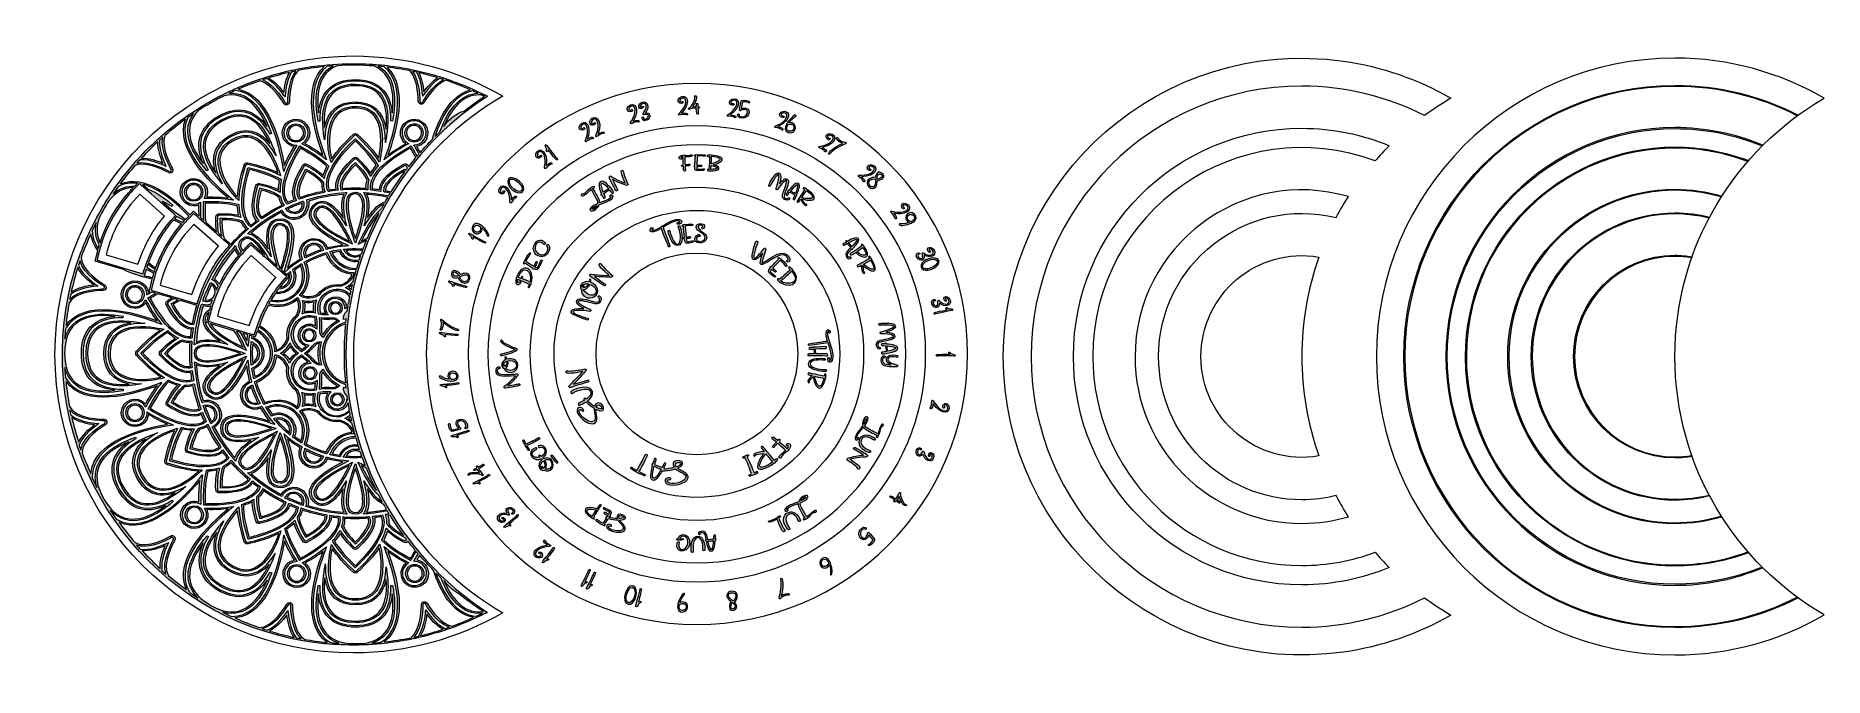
# Model space of a CAD drawing. Header units: inches. Extents: x 0.2 to 23.6, y -0.2 to 8.2.
import ezdxf

# ---------------------------------------------------------------- set-up
doc = ezdxf.new("R2010")
doc.units = ezdxf.units.IN
doc.header["$MEASUREMENT"] = 0
doc.layers.add('_U+0421_U+043B_U+043E_U+0439 1', color=7, linetype='Continuous')

msp = doc.modelspace()

# ---------------------------------------------------------------- hatches: boundary and pattern name
at = {"layer": '_U+0421_U+043B_U+043E_U+0439 1', "true_color": 0xffffff}
h = msp.add_hatch(color=7, dxfattribs=at)
h.dxf.hatch_style = 2
edge = h.paths.add_edge_path()
edge.add_spline(control_points=[(3.372, 6.054), (3.365, 6.058), (3.303, 6.118), (3.112, 6.164), (3.112, 6.164), (3.103, 6.167), (3.103, 6.167), (3.103, 6.164), (2.999, 5.85), (3.118, 5.765), (3.118, 5.765), (3.124, 5.761), (3.124, 5.761), (3.131, 5.765), (3.247, 5.85), (3.411, 5.931), (3.411, 5.931), (3.422, 5.936), (3.422, 5.936), (3.414, 5.95), (3.387, 5.979), (3.372, 6.054)], knot_values=[0, 0, 0, 0, 1, 1, 1, 2, 2, 2, 3, 3, 3, 4, 4, 4, 5, 5, 5, 6, 6, 6, 7, 7, 7, 7], degree=3, periodic=1)
edge = h.paths.add_edge_path()
edge.add_spline(control_points=[(3.956, 6.111), (3.951, 6.125), (3.932, 6.16), (3.937, 6.237), (3.878, 6.314), (3.79, 6.369), (3.706, 6.415), (3.706, 6.415), (3.7, 6.407), (3.7, 6.407), (3.544, 6.153), (3.596, 6.05), (3.615, 6.025), (3.615, 6.025), (3.619, 6.019), (3.619, 6.019), (3.635, 6.025), (3.76, 6.074), (3.956, 6.111)], knot_values=[0, 0, 0, 0, 1, 1, 1, 2, 2, 2, 3, 3, 3, 4, 4, 4, 5, 5, 5, 6, 6, 6, 6], degree=3, periodic=1)
edge = h.paths.add_edge_path()
edge.add_spline(control_points=[(3.696, 5.249), (3.706, 5.253), (3.789, 5.301), (3.928, 5.346), (3.928, 5.346), (3.939, 5.349), (3.939, 5.349), (3.937, 5.35), (3.906, 5.464), (3.787, 5.442), (3.697, 5.425), (3.658, 5.332), (3.692, 5.258), (3.692, 5.258), (3.696, 5.249), (3.696, 5.249)], knot_values=[0, 0, 0, 0, 1, 1, 1, 2, 2, 2, 3, 3, 3, 4, 4, 4, 5, 5, 5, 5], degree=3, periodic=1)
edge = h.paths.add_edge_path()
edge.add_spline(control_points=[(3.981, 5.321), (3.967, 5.315), (3.843, 5.286), (3.682, 5.197), (3.744, 5.046), (3.735, 4.892), (3.629, 4.769), (3.629, 4.769), (3.622, 4.761), (3.622, 4.761), (3.622, 4.761), (3.632, 4.754), (3.632, 4.754), (3.738, 4.679), (3.874, 4.758), (3.875, 4.76), (3.94, 4.851), (4.064, 4.893), (4.165, 4.879), (4.165, 4.879), (4.168, 4.881), (4.168, 4.881), (4.329, 4.936), (4.332, 5.054), (4.333, 5.057), (4.331, 5.058), (4.096, 5.051), (3.986, 5.314), (3.986, 5.314), (3.981, 5.321), (3.981, 5.321)], knot_values=[0, 0, 0, 0, 1, 1, 1, 2, 2, 2, 3, 3, 3, 4, 4, 4, 5, 5, 5, 6, 6, 6, 7, 7, 7, 8, 8, 8, 9, 9, 9, 10, 10, 10, 10], degree=3, periodic=1)
edge = h.paths.add_edge_path()
edge.add_spline(control_points=[(6.085, 0.607), (4.889, 1.382), (4.229, 2.689), (4.229, 3.987), (4.229, 5.243), (4.842, 6.412), (5.761, 7.138), (5.919, 7.264), (6.082, 7.367), (6.083, 7.368), (6.081, 7.369), (6.093, 7.364), (6.058, 7.381), (6.058, 7.381), (6.06, 7.381), (6.06, 7.381), (5.992, 7.413), (6.154, 7.336), (5.89, 7.461), (5.89, 7.461), (5.89, 7.461), (5.89, 7.461), (5.785, 7.508), (5.676, 7.551), (5.567, 7.589), (5.567, 7.589), (5.567, 7.589), (5.567, 7.589), (5.565, 7.589), (5.446, 7.628), (5.453, 7.626), (5.453, 7.626), (5.453, 7.626), (5.453, 7.626), (5.358, 7.656), (5.262, 7.681), (5.167, 7.703), (5.167, 7.703), (5.167, 7.703), (5.167, 7.703), (5.068, 7.725), (5.081, 7.721), (5.047, 7.728), (5.047, 7.728), (5.047, 7.728), (5.047, 7.728), (4.944, 7.747), (4.842, 7.763), (4.739, 7.774), (4.739, 7.774), (4.739, 7.774), (4.739, 7.774), (4.574, 7.79), (4.618, 7.783), (4.533, 7.79), (4.533, 7.79), (4.535, 7.789), (4.535, 7.789), (4.397, 7.796), (4.29, 7.796), (4.178, 7.792), (4.178, 7.792), (4.179, 7.793), (4.179, 7.793), (4.008, 7.783), (3.853, 7.772), (3.626, 7.731), (3.626, 7.731), (3.626, 7.731), (3.626, 7.731), (3.586, 7.721), (3.401, 7.696), (3.064, 7.581), (3.064, 7.581), (3.064, 7.581), (3.064, 7.581), (2.965, 7.546), (2.869, 7.507), (2.775, 7.465), (2.775, 7.465), (2.775, 7.465), (2.775, 7.465), (2.654, 7.411), (2.608, 7.385), (2.547, 7.356), (2.547, 7.356), (2.551, 7.357), (2.551, 7.357), (2.483, 7.321), (2.417, 7.283), (2.351, 7.243), (2.351, 7.243), (2.354, 7.246), (2.354, 7.246), (2.182, 7.136), (2.053, 7.05), (1.868, 6.894), (1.868, 6.894), (1.868, 6.896), (1.868, 6.896), (1.847, 6.876), (1.833, 6.867), (1.761, 6.801), (1.761, 6.801), (1.761, 6.801), (1.761, 6.801), (1.676, 6.724), (1.594, 6.643), (1.517, 6.558), (1.517, 6.558), (1.517, 6.558), (1.517, 6.558), (1.453, 6.487), (1.451, 6.485), (1.415, 6.443), (1.415, 6.443), (1.417, 6.443), (1.417, 6.443), (1.351, 6.365), (1.289, 6.286), (1.229, 6.203), (1.229, 6.203), (1.229, 6.203), (1.229, 6.203), (1.004, 5.885), (0.926, 5.696), (0.881, 5.613), (0.881, 5.613), (0.881, 5.613), (0.881, 5.613), (0.836, 5.519), (0.796, 5.424), (0.758, 5.326), (0.758, 5.326), (0.758, 5.328), (0.758, 5.328), (0.694, 5.146), (0.649, 5.017), (0.6, 4.786), (0.6, 4.786), (0.6, 4.786), (0.6, 4.786), (0.167, 2.762), (1.436, 0.796), (3.349, 0.304), (3.349, 0.304), (3.349, 0.304), (3.349, 0.304), (3.507, 0.263), (3.589, 0.247), (3.747, 0.221), (3.747, 0.221), (3.746, 0.221), (3.746, 0.221), (3.833, 0.207), (3.922, 0.197), (4.011, 0.19), (4.011, 0.19), (4.011, 0.19), (4.011, 0.19), (4.16, 0.181), (4.269, 0.174), (4.46, 0.181), (4.46, 0.181), (4.46, 0.181), (4.46, 0.181), (4.549, 0.183), (4.611, 0.189), (4.688, 0.196), (4.688, 0.196), (4.688, 0.196), (4.688, 0.196), (4.801, 0.207), (4.915, 0.224), (5.028, 0.244), (5.028, 0.244), (5.026, 0.243), (5.026, 0.243), (5.1, 0.258), (5.044, 0.246), (5.182, 0.276), (5.182, 0.276), (5.182, 0.276), (5.182, 0.276), (5.296, 0.303), (5.408, 0.335), (5.519, 0.371), (5.519, 0.371), (5.519, 0.371), (5.519, 0.371), (5.554, 0.383), (5.633, 0.411), (5.658, 0.419), (5.658, 0.419), (5.657, 0.419), (5.657, 0.419), (5.75, 0.454), (5.842, 0.493), (5.931, 0.535), (5.931, 0.535), (5.931, 0.535), (5.931, 0.535), (6.042, 0.583), (6.068, 0.599), (6.085, 0.607), (6.085, 0.607), (6.085, 0.607), (6.085, 0.607), (6.085, 0.607), (6.085, 0.607), (6.085, 0.607)], knot_values=[0, 0, 0, 0, 1, 1, 1, 2, 2, 2, 3, 3, 3, 4, 4, 4, 5, 5, 5, 6, 6, 6, 7, 7, 7, 8, 8, 8, 9, 9, 9, 10, 10, 10, 11, 11, 11, 12, 12, 12, 13, 13, 13, 14, 14, 14, 15, 15, 15, 16, 16, 16, 17, 17, 17, 18, 18, 18, 19, 19, 19, 20, 20, 20, 21, 21, 21, 22, 22, 22, 23, 23, 23, 24, 24, 24, 25, 25, 25, 26, 26, 26, 27, 27, 27, 28, 28, 28, 29, 29, 29, 30, 30, 30, 31, 31, 31, 32, 32, 32, 33, 33, 33, 34, 34, 34, 35, 35, 35, 36, 36, 36, 37, 37, 37, 38, 38, 38, 39, 39, 39, 40, 40, 40, 41, 41, 41, 42, 42, 42, 43, 43, 43, 44, 44, 44, 45, 45, 45, 46, 46, 46, 47, 47, 47, 48, 48, 48, 49, 49, 49, 50, 50, 50, 51, 51, 51, 52, 52, 52, 53, 53, 53, 54, 54, 54, 55, 55, 55, 56, 56, 56, 57, 57, 57, 58, 58, 58, 59, 59, 59, 60, 60, 60, 61, 61, 61, 62, 62, 62, 63, 63, 63, 64, 64, 64, 65, 65, 65, 66, 66, 66, 67, 67, 67, 68, 68, 68, 69, 69, 69, 70, 70, 70, 70], degree=3, periodic=1)
edge = h.paths.add_edge_path()
edge.add_spline(control_points=[(2.537, 5.564), (2.537, 5.564), (2.537, 5.564), (2.537, 5.564), (2.694, 5.425), (2.706, 5.415), (2.706, 5.415), (2.646, 5.343), (2.626, 5.332), (2.539, 5.208), (2.539, 5.208), (2.539, 5.208), (2.539, 5.208), (2.482, 5.125), (2.431, 5.035), (2.386, 4.936), (2.386, 4.936), (2.386, 4.936), (2.386, 4.936), (2.351, 4.857), (2.364, 4.883), (2.354, 4.861), (2.354, 4.861), (2.354, 4.861), (2.354, 4.861), (2.324, 4.785), (2.306, 4.729), (2.279, 4.65), (2.279, 4.65), (1.679, 4.826), (1.679, 4.826), (1.717, 4.971), (1.743, 5.163), (1.936, 5.474), (1.936, 5.474), (1.936, 5.474), (1.936, 5.474), (2.039, 5.633), (2.133, 5.728), (2.233, 5.832), (2.236, 5.829), (2.314, 5.761), (2.312, 5.762), (2.312, 5.762), (2.537, 5.564), (2.537, 5.564)], knot_values=[0, 0, 0, 0, 1, 1, 1, 2, 2, 2, 3, 3, 3, 4, 4, 4, 5, 5, 5, 6, 6, 6, 7, 7, 7, 8, 8, 8, 9, 9, 9, 10, 10, 10, 11, 11, 11, 12, 12, 12, 13, 13, 13, 14, 14, 14, 15, 15, 15, 15], degree=3, periodic=1)
edge = h.paths.add_edge_path()
edge.add_spline(control_points=[(2.636, 5.504), (2.614, 5.565), (2.604, 5.647), (2.606, 5.749), (2.711, 5.75), (2.797, 5.739), (2.86, 5.714), (2.876, 5.681), (2.899, 5.651), (2.924, 5.629), (2.853, 5.567), (2.786, 5.5), (2.724, 5.428), (2.724, 5.428), (2.636, 5.504), (2.636, 5.504)], knot_values=[0, 0, 0, 0, 1, 1, 1, 2, 2, 2, 3, 3, 3, 4, 4, 4, 5, 5, 5, 5], degree=3, periodic=1)
edge = h.paths.add_edge_path()
edge.add_spline(control_points=[(2.278, 4.629), (2.254, 4.553), (2.235, 4.474), (2.221, 4.396), (2.189, 4.394), (2.092, 4.414), (1.965, 4.642), (1.999, 4.662), (2.032, 4.679), (2.062, 4.693), (2.062, 4.693), (2.278, 4.629), (2.278, 4.629)], knot_values=[0, 0, 0, 0, 1, 1, 1, 2, 2, 2, 3, 3, 3, 4, 4, 4, 4], degree=3, periodic=1)
edge = h.paths.add_edge_path()
edge.add_spline(control_points=[(1.022, 5.425), (1.16, 5.876), (1.464, 6.161), (1.472, 6.171), (1.472, 6.171), (1.525, 6.225), (1.525, 6.225), (1.574, 6.182), (1.951, 5.849), (1.996, 5.808), (1.996, 5.808), (1.947, 5.753), (1.947, 5.753), (1.947, 5.753), (1.947, 5.753), (1.947, 5.753), (1.938, 5.739), (1.758, 5.558), (1.625, 5.204), (1.625, 5.204), (1.625, 5.204), (1.625, 5.204), (1.567, 5.039), (1.621, 5.194), (1.569, 5.044), (1.569, 5.044), (0.969, 5.221), (0.969, 5.221), (1.019, 5.428), (1.013, 5.387), (1.022, 5.425), (1.022, 5.425), (1.022, 5.425), (1.022, 5.425)], knot_values=[0, 0, 0, 0, 1, 1, 1, 2, 2, 2, 3, 3, 3, 4, 4, 4, 5, 5, 5, 6, 6, 6, 7, 7, 7, 8, 8, 8, 9, 9, 9, 10, 10, 10, 11, 11, 11, 11], degree=3, periodic=1)
edge = h.paths.add_edge_path()
edge.add_spline(control_points=[(1.611, 5.099), (1.625, 5.093), (1.715, 5.047), (1.715, 5.047), (1.71, 5.028), (1.699, 4.992), (1.699, 4.99), (1.66, 5), (1.622, 5.01), (1.586, 5.021), (1.586, 5.021), (1.611, 5.099), (1.611, 5.099)], knot_values=[0, 0, 0, 0, 1, 1, 1, 2, 2, 2, 3, 3, 3, 4, 4, 4, 4], degree=3, periodic=1)
edge = h.paths.add_edge_path()
edge.add_spline(control_points=[(4.756, 1.204), (4.756, 1.204), (4.747, 1.118), (4.747, 1.118), (4.722, 0.871), (4.594, 0.726), (4.353, 0.726), (3.921, 0.726), (3.967, 1.193), (3.958, 1.242), (3.954, 1.153), (3.764, 0.472), (4.353, 0.472), (4.497, 0.472), (4.607, 0.514), (4.679, 0.597), (4.822, 0.762), (4.779, 1.036), (4.756, 1.204)], knot_values=[0, 0, 0, 0, 1, 1, 1, 2, 2, 2, 3, 3, 3, 4, 4, 4, 5, 5, 5, 6, 6, 6, 6], degree=3, periodic=1)
edge = h.paths.add_edge_path()
edge.add_spline(control_points=[(3.594, 1.856), (3.599, 1.842), (3.597, 1.765), (3.706, 1.586), (4.026, 1.761), (3.976, 1.886), (3.976, 1.886), (3.967, 1.887), (3.826, 1.911), (3.653, 1.971), (3.653, 1.971), (3.642, 1.975), (3.642, 1.975), (3.639, 1.96), (3.636, 1.919), (3.594, 1.856)], knot_values=[0, 0, 0, 0, 1, 1, 1, 2, 2, 2, 3, 3, 3, 4, 4, 4, 5, 5, 5, 5], degree=3, periodic=1)
edge = h.paths.add_edge_path()
edge.add_spline(control_points=[(2.787, 2.589), (2.787, 2.589), (2.792, 2.61), (2.792, 2.61), (2.821, 2.753), (3.067, 2.883), (3.09, 2.901), (3.033, 2.893), (2.612, 2.767), (2.612, 3.017), (2.612, 3.265), (3.028, 3.16), (3.261, 3.079), (3.261, 3.079), (3.297, 3.067), (3.297, 3.067), (3.172, 3.217), (3.143, 3.282), (3.124, 3.31), (3.124, 3.31), (3.114, 3.304), (3.114, 3.304), (3.022, 3.25), (2.869, 3.321), (2.869, 3.458), (2.869, 3.55), (2.942, 3.61), (2.983, 3.618), (2.983, 3.618), (2.994, 3.621), (2.994, 3.621), (2.987, 3.654), (2.962, 3.711), (2.944, 3.913), (2.944, 3.913), (2.928, 3.878), (2.928, 3.878), (2.819, 3.654), (2.601, 3.289), (2.426, 3.464), (2.294, 3.596), (2.474, 3.751), (2.632, 3.851), (2.632, 3.851), (2.683, 3.883), (2.683, 3.883), (2.654, 3.879), (2.386, 3.797), (2.265, 3.879), (2.265, 3.879), (2.247, 3.89), (2.247, 3.89), (2.267, 3.575), (2.34, 3.374), (2.346, 3.353), (2.346, 3.353), (2.356, 3.356), (2.356, 3.356), (2.55, 3.417), (2.671, 3.139), (2.486, 3.042), (2.486, 3.042), (2.476, 3.037), (2.476, 3.037), (2.487, 3.019), (2.576, 2.828), (2.787, 2.589)], knot_values=[0, 0, 0, 0, 1, 1, 1, 2, 2, 2, 3, 3, 3, 4, 4, 4, 5, 5, 5, 6, 6, 6, 7, 7, 7, 8, 8, 8, 9, 9, 9, 10, 10, 10, 11, 11, 11, 12, 12, 12, 13, 13, 13, 14, 14, 14, 15, 15, 15, 16, 16, 16, 17, 17, 17, 18, 18, 18, 19, 19, 19, 20, 20, 20, 21, 21, 21, 22, 22, 22, 22], degree=3, periodic=1)
edge = h.paths.add_edge_path()
edge.add_spline(control_points=[(2.3, 3.019), (2.296, 3.012), (2.236, 2.95), (2.19, 2.76), (2.19, 2.76), (2.187, 2.75), (2.187, 2.75), (2.187, 2.75), (2.197, 2.747), (2.197, 2.747), (2.54, 2.646), (2.59, 2.771), (2.593, 2.772), (2.589, 2.779), (2.503, 2.896), (2.424, 3.06), (2.424, 3.06), (2.418, 3.071), (2.418, 3.071), (2.403, 3.062), (2.375, 3.036), (2.3, 3.019)], knot_values=[0, 0, 0, 0, 1, 1, 1, 2, 2, 2, 3, 3, 3, 4, 4, 4, 5, 5, 5, 6, 6, 6, 7, 7, 7, 7], degree=3, periodic=1)
edge = h.paths.add_edge_path()
edge.add_spline(control_points=[(3.142, 2.228), (3.136, 2.218), (3.122, 2.175), (3.068, 2.128), (3.068, 2.128), (3.065, 2.125), (3.065, 2.125), (3.065, 2.117), (3.044, 2.033), (3.1, 1.844), (3.1, 1.844), (3.103, 1.835), (3.103, 1.835), (3.104, 1.836), (3.428, 1.903), (3.442, 2.047), (3.442, 2.047), (3.443, 2.054), (3.443, 2.054), (3.428, 2.064), (3.307, 2.115), (3.142, 2.228)], knot_values=[0, 0, 0, 0, 1, 1, 1, 2, 2, 2, 3, 3, 3, 4, 4, 4, 5, 5, 5, 6, 6, 6, 7, 7, 7, 7], degree=3, periodic=1)
edge = h.paths.add_edge_path()
edge.add_spline(control_points=[(4.672, 1.501), (4.662, 1.489), (4.589, 1.353), (4.367, 1.149), (4.36, 1.142), (4.347, 1.142), (4.34, 1.149), (4.121, 1.35), (4.049, 1.481), (4.038, 1.496), (4.025, 1.421), (3.939, 1.076), (4.085, 0.883), (4.143, 0.806), (4.233, 0.767), (4.354, 0.767), (4.476, 0.767), (4.568, 0.807), (4.628, 0.885), (4.751, 1.05), (4.712, 1.379), (4.672, 1.501)], knot_values=[0, 0, 0, 0, 1, 1, 1, 2, 2, 2, 3, 3, 3, 4, 4, 4, 5, 5, 5, 6, 6, 6, 7, 7, 7, 7], degree=3, periodic=1)
edge = h.paths.add_edge_path()
edge.add_spline(control_points=[(3.299, 3.981), (3.286, 3.808), (3.189, 3.694), (3.032, 3.629), (3.082, 3.456), (3.15, 3.344), (3.156, 3.331), (3.156, 3.331), (3.164, 3.335), (3.164, 3.335), (3.431, 3.443), (3.587, 3.272), (3.592, 3.271), (3.592, 3.272), (3.678, 3.368), (3.594, 3.522), (3.594, 3.522), (3.593, 3.525), (3.593, 3.525), (3.593, 3.525), (3.592, 3.526), (3.592, 3.526), (3.497, 3.593), (3.461, 3.724), (3.475, 3.812), (3.475, 3.812), (3.475, 3.815), (3.475, 3.815), (3.444, 3.893), (3.397, 3.967), (3.31, 3.982), (3.31, 3.982), (3.299, 3.981), (3.299, 3.981)], knot_values=[0, 0, 0, 0, 1, 1, 1, 2, 2, 2, 3, 3, 3, 4, 4, 4, 5, 5, 5, 6, 6, 6, 7, 7, 7, 8, 8, 8, 9, 9, 9, 10, 10, 10, 11, 11, 11, 11], degree=3, periodic=1)
edge = h.paths.add_edge_path()
edge.add_spline(control_points=[(2.624, 2.522), (2.622, 2.515), (2.581, 2.439), (2.585, 2.243), (2.585, 2.243), (2.585, 2.233), (2.585, 2.233), (2.958, 2.226), (2.967, 2.357), (2.971, 2.36), (2.787, 2.521), (2.764, 2.561), (2.725, 2.603), (2.718, 2.594), (2.693, 2.557), (2.628, 2.525), (2.628, 2.525), (2.624, 2.522), (2.624, 2.522)], knot_values=[0, 0, 0, 0, 1, 1, 1, 2, 2, 2, 3, 3, 3, 4, 4, 4, 5, 5, 5, 6, 6, 6, 6], degree=3, periodic=1)
edge = h.paths.add_edge_path()
edge.add_spline(control_points=[(3.004, 3.853), (3.061, 3.883), (3.096, 3.939), (3.096, 4), (3.096, 4.11), (2.993, 4.154), (2.99, 4.156), (2.989, 4.133), (2.971, 4.036), (2.99, 3.846), (2.99, 3.846), (3.004, 3.853), (3.004, 3.853)], knot_values=[0, 0, 0, 0, 1, 1, 1, 2, 2, 2, 3, 3, 3, 4, 4, 4, 4], degree=3, periodic=1)
edge = h.paths.add_edge_path()
edge.add_spline(control_points=[(3.5, 2.928), (3.5, 2.928), (3.504, 2.943), (3.504, 2.943), (3.543, 3.076), (3.429, 3.19), (3.296, 3.151), (3.296, 3.151), (3.281, 3.147), (3.281, 3.147), (3.297, 3.129), (3.35, 3.05), (3.5, 2.928)], knot_values=[0, 0, 0, 0, 1, 1, 1, 2, 2, 2, 3, 3, 3, 4, 4, 4, 4], degree=3, periodic=1)
edge = h.paths.add_edge_path()
edge.add_spline(control_points=[(3.006, 3.586), (3.006, 3.586), (2.996, 3.582), (2.996, 3.582), (2.86, 3.529), (2.897, 3.328), (3.042, 3.328), (3.078, 3.328), (3.1, 3.342), (3.106, 3.344), (3.099, 3.358), (3.053, 3.433), (3.006, 3.586)], knot_values=[0, 0, 0, 0, 1, 1, 1, 2, 2, 2, 3, 3, 3, 4, 4, 4, 4], degree=3, periodic=1)
edge = h.paths.add_edge_path()
edge.add_spline(control_points=[(3.497, 4.136), (3.497, 4.136), (3.488, 4.119), (3.488, 4.119), (3.44, 4.033), (3.372, 4.003), (3.369, 4), (3.369, 4), (3.385, 3.992), (3.385, 3.992), (3.45, 3.954), (3.479, 3.893), (3.492, 3.872), (3.496, 3.878), (3.519, 3.94), (3.597, 3.993), (3.597, 3.993), (3.608, 4.001), (3.608, 4.001), (3.599, 4.01), (3.542, 4.047), (3.503, 4.119), (3.503, 4.119), (3.497, 4.136), (3.497, 4.136)], knot_values=[0, 0, 0, 0, 1, 1, 1, 2, 2, 2, 3, 3, 3, 4, 4, 4, 5, 5, 5, 6, 6, 6, 7, 7, 7, 8, 8, 8, 8], degree=3, periodic=1)
edge = h.paths.add_edge_path()
edge.add_spline(control_points=[(3.658, 3.306), (3.658, 3.306), (3.675, 3.31), (3.675, 3.31), (3.747, 3.329), (3.811, 3.307), (3.835, 3.301), (3.835, 3.301), (3.829, 3.319), (3.829, 3.319), (3.807, 3.393), (3.824, 3.457), (3.826, 3.476), (3.814, 3.476), (3.753, 3.46), (3.669, 3.485), (3.669, 3.485), (3.651, 3.49), (3.651, 3.49), (3.656, 3.474), (3.683, 3.401), (3.662, 3.322), (3.662, 3.322), (3.658, 3.306), (3.658, 3.306)], knot_values=[0, 0, 0, 0, 1, 1, 1, 2, 2, 2, 3, 3, 3, 4, 4, 4, 5, 5, 5, 6, 6, 6, 7, 7, 7, 8, 8, 8, 8], degree=3, periodic=1)
edge = h.paths.add_edge_path()
edge.add_spline(control_points=[(1.35, 4.801), (1.328, 4.719), (1.392, 4.651), (1.465, 4.651), (1.557, 4.651), (1.615, 4.75), (1.569, 4.831), (1.517, 4.921), (1.378, 4.907), (1.35, 4.801)], knot_values=[0, 0, 0, 0, 0.013889, 0.013889, 0.013889, 0.027778, 0.027778, 0.027778, 0.041667, 0.041667, 0.041667, 0.041667], degree=3, periodic=0)
edge.add_line((1.35, 4.801), (1.35, 4.801))
edge = h.paths.add_edge_path()
edge.add_spline(control_points=[(1.49, 4.675), (1.419, 4.656), (1.349, 4.719), (1.369, 4.796), (1.393, 4.883), (1.507, 4.894), (1.55, 4.819), (1.583, 4.762), (1.553, 4.692), (1.49, 4.675)], knot_values=[0, 0, 0, 0, 0.013889, 0.013889, 0.013889, 0.027778, 0.027778, 0.027778, 0.041667, 0.041667, 0.041667, 0.041667], degree=3, periodic=0)
edge.add_line((1.49, 4.675), (1.49, 4.675))
edge = h.paths.add_edge_path()
edge.add_spline(control_points=[(2.176, 6.215), (2.071, 6.154), (2.114, 5.992), (2.236, 5.992), (2.328, 5.992), (2.386, 6.092), (2.339, 6.171), (2.307, 6.228), (2.233, 6.247), (2.176, 6.215)], knot_values=[0, 0, 0, 0, 0.013889, 0.013889, 0.013889, 0.027778, 0.027778, 0.027778, 0.041667, 0.041667, 0.041667, 0.041667], degree=3, periodic=0)
edge.add_line((2.176, 6.215), (2.176, 6.215))
edge = h.paths.add_edge_path()
edge.add_spline(control_points=[(2.286, 6.025), (2.239, 5.997), (2.178, 6.014), (2.151, 6.061), (2.114, 6.126), (2.161, 6.21), (2.237, 6.21), (2.338, 6.21), (2.374, 6.075), (2.286, 6.025)], knot_values=[0, 0, 0, 0, 0.013889, 0.013889, 0.013889, 0.027778, 0.027778, 0.027778, 0.041667, 0.041667, 0.041667, 0.041667], degree=3, periodic=0)
edge.add_line((2.286, 6.025), (2.286, 6.025))
edge = h.paths.add_edge_path()
edge.add_spline(control_points=[(5.011, 1.115), (5.011, 1.049), (5.065, 0.996), (5.131, 0.996), (5.197, 0.996), (5.25, 1.05), (5.25, 1.115), (5.25, 1.181), (5.196, 1.235), (5.131, 1.235), (5.064, 1.235), (5.011, 1.181), (5.011, 1.115)], knot_values=[0, 0, 0, 0, 0.013889, 0.013889, 0.013889, 0.027778, 0.027778, 0.027778, 0.041667, 0.041667, 0.041667, 0.055556, 0.055556, 0.055556, 0.055556], degree=3, periodic=0)
edge.add_line((5.011, 1.115), (5.011, 1.115))
edge = h.paths.add_edge_path()
edge.add_spline(control_points=[(5.131, 1.214), (5.185, 1.214), (5.229, 1.169), (5.229, 1.115), (5.229, 1.061), (5.185, 1.017), (5.131, 1.017), (5.076, 1.017), (5.032, 1.061), (5.032, 1.115), (5.032, 1.169), (5.075, 1.214), (5.131, 1.214)], knot_values=[0, 0, 0, 0, 0.013889, 0.013889, 0.013889, 0.027778, 0.027778, 0.027778, 0.041667, 0.041667, 0.041667, 0.055556, 0.055556, 0.055556, 0.055556], degree=3, periodic=0)
edge.add_line((5.131, 1.214), (5.131, 1.214))
edge = h.paths.add_edge_path()
edge.add_spline(control_points=[(5.122, 6.768), (5.244, 6.768), (5.287, 6.931), (5.182, 6.992), (5.089, 7.044), (4.979, 6.96), (5.007, 6.857), (5.021, 6.804), (5.069, 6.768), (5.122, 6.768)], knot_values=[0, 0, 0, 0, 0.013889, 0.013889, 0.013889, 0.027778, 0.027778, 0.027778, 0.041667, 0.041667, 0.041667, 0.041667], degree=3, periodic=0)
edge.add_line((5.122, 6.768), (5.122, 6.768))
edge = h.paths.add_edge_path()
edge.add_spline(control_points=[(5.026, 6.862), (5.004, 6.947), (5.094, 7.018), (5.171, 6.974), (5.218, 6.946), (5.235, 6.886), (5.207, 6.839), (5.164, 6.762), (5.05, 6.778), (5.026, 6.862)], knot_values=[0, 0, 0, 0, 0.013889, 0.013889, 0.013889, 0.027778, 0.027778, 0.027778, 0.041667, 0.041667, 0.041667, 0.041667], degree=3, periodic=0)
edge.add_line((5.026, 6.862), (5.026, 6.862))
edge = h.paths.add_edge_path()
edge.add_spline(control_points=[(3.622, 3.242), (3.624, 3.239), (3.794, 3.078), (3.686, 2.814), (3.686, 2.814), (3.682, 2.806), (3.682, 2.806), (3.696, 2.799), (3.804, 2.732), (3.981, 2.682), (3.981, 2.682), (3.985, 2.69), (3.985, 2.69), (4.096, 2.956), (4.329, 2.946), (4.332, 2.947), (4.331, 2.95), (4.325, 3.072), (4.154, 3.126), (4.04, 3.108), (3.924, 3.168), (3.865, 3.247), (3.865, 3.247), (3.863, 3.249), (3.863, 3.249), (3.711, 3.324), (3.624, 3.242), (3.622, 3.242)], knot_values=[0, 0, 0, 0, 0.013889, 0.013889, 0.013889, 0.027778, 0.027778, 0.027778, 0.041667, 0.041667, 0.041667, 0.055556, 0.055556, 0.055556, 0.069444, 0.069444, 0.069444, 0.083333, 0.083333, 0.083333, 0.097222, 0.097222, 0.097222, 0.111111, 0.111111, 0.111111, 0.125, 0.125, 0.125, 0.125], degree=3, periodic=0)
edge.add_line((3.622, 3.242), (3.622, 3.242))
edge = h.paths.add_edge_path()
edge.add_spline(control_points=[(3.853, 3.231), (3.91, 3.156), (4.033, 3.086), (4.154, 3.106), (4.175, 3.099), (4.285, 3.06), (4.308, 2.967), (4.1, 2.946), (4.004, 2.785), (3.969, 2.707), (3.879, 2.733), (3.792, 2.769), (3.708, 2.815), (3.739, 2.894), (3.785, 3.076), (3.653, 3.237), (3.729, 3.282), (3.821, 3.246), (3.853, 3.231)], knot_values=[0, 0, 0, 0, 0.013889, 0.013889, 0.013889, 0.027778, 0.027778, 0.027778, 0.041667, 0.041667, 0.041667, 0.055556, 0.055556, 0.055556, 0.069444, 0.069444, 0.069444, 0.083333, 0.083333, 0.083333, 0.083333], degree=3, periodic=0)
edge.add_line((3.853, 3.231), (3.853, 3.231))
edge = h.paths.add_edge_path()
edge.add_spline(control_points=[(3.46, 5.953), (3.619, 6.024), (3.494, 5.968), (3.582, 6.004), (3.582, 6.004), (3.575, 6.015), (3.575, 6.015), (3.544, 6.067), (3.517, 6.192), (3.682, 6.451), (3.687, 6.46), (3.699, 6.462), (3.707, 6.458), (3.803, 6.408), (3.878, 6.357), (3.931, 6.304), (3.931, 6.304), (3.943, 6.292), (3.943, 6.292), (3.957, 6.346), (3.968, 6.383), (4.004, 6.453), (3.854, 6.601), (3.667, 6.692), (3.624, 6.717), (3.624, 6.717), (3.618, 6.708), (3.618, 6.708), (3.253, 6.119), (3.46, 5.957), (3.46, 5.953)], knot_values=[0, 0, 0, 0, 0.013889, 0.013889, 0.013889, 0.027778, 0.027778, 0.027778, 0.041667, 0.041667, 0.041667, 0.055556, 0.055556, 0.055556, 0.069444, 0.069444, 0.069444, 0.083333, 0.083333, 0.083333, 0.097222, 0.097222, 0.097222, 0.111111, 0.111111, 0.111111, 0.125, 0.125, 0.125, 0.138889, 0.138889, 0.138889, 0.138889], degree=3, periodic=0)
edge.add_line((3.46, 5.953), (3.46, 5.953))
edge = h.paths.add_edge_path()
edge.add_spline(control_points=[(3.632, 6.689), (3.778, 6.61), (3.896, 6.529), (3.979, 6.449), (3.958, 6.408), (3.943, 6.369), (3.932, 6.332), (3.879, 6.382), (3.807, 6.431), (3.717, 6.478), (3.699, 6.487), (3.675, 6.482), (3.664, 6.464), (3.503, 6.211), (3.521, 6.078), (3.551, 6.017), (3.522, 6.006), (3.493, 5.993), (3.465, 5.981), (3.326, 6.157), (3.551, 6.556), (3.632, 6.689)], knot_values=[0, 0, 0, 0, 0.013889, 0.013889, 0.013889, 0.027778, 0.027778, 0.027778, 0.041667, 0.041667, 0.041667, 0.055556, 0.055556, 0.055556, 0.069444, 0.069444, 0.069444, 0.083333, 0.083333, 0.083333, 0.097222, 0.097222, 0.097222, 0.097222], degree=3, periodic=0)
edge.add_line((3.632, 6.689), (3.632, 6.689))
edge = h.paths.add_edge_path()
edge.add_spline(control_points=[(3.125, 5.786), (3.101, 5.807), (3.044, 5.887), (3.118, 6.14), (3.221, 6.114), (3.301, 6.082), (3.354, 6.042), (3.362, 6.004), (3.375, 5.971), (3.393, 5.943), (3.3, 5.899), (3.21, 5.846), (3.125, 5.786)], knot_values=[0, 0, 0, 0, 0.013889, 0.013889, 0.013889, 0.027778, 0.027778, 0.027778, 0.041667, 0.041667, 0.041667, 0.055556, 0.055556, 0.055556, 0.055556], degree=3, periodic=0)
edge.add_line((3.125, 5.786), (3.125, 5.786))
edge = h.paths.add_edge_path()
edge.add_spline(control_points=[(2.717, 6.836), (3.09, 7.053), (3.285, 6.625), (3.317, 6.587), (3.287, 6.637), (3.11, 7.356), (2.59, 7.056), (2.267, 6.868), (2.324, 6.583), (2.554, 6.289), (2.554, 6.289), (2.607, 6.221), (2.607, 6.221), (2.607, 6.221), (2.571, 6.299), (2.571, 6.299), (2.465, 6.533), (2.515, 6.719), (2.717, 6.836)], knot_values=[0, 0, 0, 0, 0.013889, 0.013889, 0.013889, 0.027778, 0.027778, 0.027778, 0.041667, 0.041667, 0.041667, 0.055556, 0.055556, 0.055556, 0.069444, 0.069444, 0.069444, 0.083333, 0.083333, 0.083333, 0.083333], degree=3, periodic=0)
edge.add_line((2.717, 6.836), (2.717, 6.836))
edge = h.paths.add_edge_path()
edge.add_spline(control_points=[(2.6, 7.037), (2.892, 7.206), (3.093, 7.056), (3.231, 6.749), (3.082, 6.931), (2.903, 6.967), (2.707, 6.854), (2.517, 6.744), (2.454, 6.576), (2.524, 6.365), (2.335, 6.633), (2.317, 6.874), (2.6, 7.037)], knot_values=[0, 0, 0, 0, 0.013889, 0.013889, 0.013889, 0.027778, 0.027778, 0.027778, 0.041667, 0.041667, 0.041667, 0.055556, 0.055556, 0.055556, 0.055556], degree=3, periodic=0)
edge.add_line((2.6, 7.037), (2.6, 7.037))
edge = h.paths.add_edge_path()
edge.add_spline(control_points=[(3.629, 6.044), (3.612, 6.072), (3.581, 6.167), (3.714, 6.387), (3.807, 6.336), (3.875, 6.283), (3.917, 6.231), (3.915, 6.193), (3.918, 6.157), (3.929, 6.126), (3.826, 6.107), (3.725, 6.079), (3.629, 6.044)], knot_values=[0, 0, 0, 0, 0.013889, 0.013889, 0.013889, 0.027778, 0.027778, 0.027778, 0.041667, 0.041667, 0.041667, 0.055556, 0.055556, 0.055556, 0.055556], degree=3, periodic=0)
edge.add_line((3.629, 6.044), (3.629, 6.044))
edge = h.paths.add_edge_path()
edge.add_spline(control_points=[(3.438, 5.9), (3.44, 5.897), (3.472, 5.831), (3.553, 5.831), (3.574, 5.831), (3.593, 5.835), (3.611, 5.843), (3.714, 5.892), (3.671, 5.994), (3.671, 5.996), (3.651, 5.988), (3.65, 5.994), (3.438, 5.9)], knot_values=[0, 0, 0, 0, 0.013889, 0.013889, 0.013889, 0.027778, 0.027778, 0.027778, 0.041667, 0.041667, 0.041667, 0.055556, 0.055556, 0.055556, 0.055556], degree=3, periodic=0)
edge.add_line((3.438, 5.9), (3.438, 5.9))
edge = h.paths.add_edge_path()
edge.add_spline(control_points=[(3.468, 5.892), (3.529, 5.921), (3.592, 5.946), (3.656, 5.969), (3.678, 5.864), (3.535, 5.808), (3.468, 5.892)], knot_values=[0, 0, 0, 0, 0.013889, 0.013889, 0.013889, 0.027778, 0.027778, 0.027778, 0.027778], degree=3, periodic=0)
edge.add_line((3.468, 5.892), (3.468, 5.892))
edge = h.paths.add_edge_path()
edge.add_spline(control_points=[(2.938, 6.476), (3.228, 6.412), (3.356, 6.335), (3.374, 6.328), (3.351, 6.382), (3.253, 6.747), (3.018, 6.838), (2.929, 6.871), (2.835, 6.86), (2.735, 6.801), (2.626, 6.739), (2.567, 6.656), (2.557, 6.55), (2.537, 6.358), (2.687, 6.14), (2.825, 6.004), (2.826, 6.021), (2.824, 6.175), (2.914, 6.462), (2.918, 6.474), (2.928, 6.479), (2.938, 6.476)], knot_values=[0, 0, 0, 0, 0.013889, 0.013889, 0.013889, 0.027778, 0.027778, 0.027778, 0.041667, 0.041667, 0.041667, 0.055556, 0.055556, 0.055556, 0.069444, 0.069444, 0.069444, 0.083333, 0.083333, 0.083333, 0.097222, 0.097222, 0.097222, 0.097222], degree=3, periodic=0)
edge.add_line((2.938, 6.476), (2.938, 6.476))
edge = h.paths.add_edge_path()
edge.add_spline(control_points=[(2.896, 6.469), (2.846, 6.312), (2.817, 6.172), (2.808, 6.05), (2.746, 6.117), (2.558, 6.346), (2.579, 6.547), (2.589, 6.644), (2.644, 6.724), (2.746, 6.782), (3.035, 6.949), (3.231, 6.682), (3.339, 6.367), (3.231, 6.418), (3.099, 6.461), (2.943, 6.496), (2.922, 6.501), (2.901, 6.49), (2.896, 6.469)], knot_values=[0, 0, 0, 0, 0.013889, 0.013889, 0.013889, 0.027778, 0.027778, 0.027778, 0.041667, 0.041667, 0.041667, 0.055556, 0.055556, 0.055556, 0.069444, 0.069444, 0.069444, 0.083333, 0.083333, 0.083333, 0.083333], degree=3, periodic=0)
edge.add_line((2.896, 6.469), (2.896, 6.469))
edge = h.paths.add_edge_path()
edge.add_spline(control_points=[(2.14, 3.583), (2.131, 3.583), (2.125, 3.583), (2.115, 3.585), (2.115, 3.585), (2.113, 3.582), (2.113, 3.582), (2.021, 3.511), (1.961, 3.39), (1.938, 3.353), (1.944, 3.35), (2.11, 3.239), (2.24, 3.239), (2.297, 3.239), (2.317, 3.257), (2.333, 3.268), (2.331, 3.276), (2.279, 3.411), (2.244, 3.59), (2.244, 3.59), (2.242, 3.603), (2.242, 3.603), (2.235, 3.601), (2.201, 3.583), (2.14, 3.583)], knot_values=[0, 0, 0, 0, 0.013889, 0.013889, 0.013889, 0.027778, 0.027778, 0.027778, 0.041667, 0.041667, 0.041667, 0.055556, 0.055556, 0.055556, 0.069444, 0.069444, 0.069444, 0.083333, 0.083333, 0.083333, 0.097222, 0.097222, 0.097222, 0.111111, 0.111111, 0.111111, 0.111111], degree=3, periodic=0)
edge.add_line((2.14, 3.583), (2.14, 3.583))
edge = h.paths.add_edge_path()
edge.add_spline(control_points=[(2.308, 3.276), (2.281, 3.26), (2.186, 3.228), (1.965, 3.361), (2.017, 3.454), (2.069, 3.522), (2.122, 3.564), (2.158, 3.562), (2.193, 3.565), (2.226, 3.576), (2.246, 3.474), (2.274, 3.374), (2.308, 3.276)], knot_values=[0, 0, 0, 0, 0.013889, 0.013889, 0.013889, 0.027778, 0.027778, 0.027778, 0.041667, 0.041667, 0.041667, 0.055556, 0.055556, 0.055556, 0.055556], degree=3, periodic=0)
edge.add_line((2.308, 3.276), (2.308, 3.276))
edge = h.paths.add_edge_path()
edge.add_spline(control_points=[(2.91, 4), (2.7, 4.072), (2.244, 4.222), (2.244, 4), (2.244, 3.779), (2.701, 3.928), (2.91, 4)], knot_values=[0, 0, 0, 0, 0.013889, 0.013889, 0.013889, 0.027778, 0.027778, 0.027778, 0.027778], degree=3, periodic=0)
edge.add_line((2.91, 4), (2.91, 4))
edge = h.paths.add_edge_path()
edge.add_spline(control_points=[(2.849, 4), (2.676, 3.939), (2.264, 3.818), (2.264, 4), (2.265, 4.182), (2.676, 4.061), (2.849, 4)], knot_values=[0, 0, 0, 0, 0.013889, 0.013889, 0.013889, 0.027778, 0.027778, 0.027778, 0.027778], degree=3, periodic=0)
edge.add_line((2.849, 4), (2.849, 4))
edge = h.paths.add_edge_path()
edge.add_spline(control_points=[(2.979, 5.66), (2.979, 5.66), (2.986, 5.656), (2.986, 5.656), (3.089, 5.739), (3.072, 5.722), (3.09, 5.737), (3.09, 5.737), (3.082, 5.746), (3.082, 5.746), (3.039, 5.787), (2.979, 5.901), (3.072, 6.196), (3.075, 6.206), (3.085, 6.211), (3.094, 6.208), (3.276, 6.168), (3.358, 6.111), (3.367, 6.107), (3.367, 6.118), (3.361, 6.175), (3.383, 6.271), (3.383, 6.271), (3.385, 6.278), (3.385, 6.278), (3.371, 6.283), (3.247, 6.365), (2.949, 6.435), (2.949, 6.435), (2.946, 6.425), (2.946, 6.425), (2.772, 5.862), (2.928, 5.697), (2.979, 5.66)], knot_values=[0, 0, 0, 0, 0.013889, 0.013889, 0.013889, 0.027778, 0.027778, 0.027778, 0.041667, 0.041667, 0.041667, 0.055556, 0.055556, 0.055556, 0.069444, 0.069444, 0.069444, 0.083333, 0.083333, 0.083333, 0.097222, 0.097222, 0.097222, 0.111111, 0.111111, 0.111111, 0.125, 0.125, 0.125, 0.138889, 0.138889, 0.138889, 0.152778, 0.152778, 0.152778, 0.152778], degree=3, periodic=0)
edge.add_line((2.979, 5.66), (2.979, 5.66))
edge = h.paths.add_edge_path()
edge.add_spline(control_points=[(2.961, 6.41), (3.124, 6.371), (3.257, 6.324), (3.36, 6.267), (3.35, 6.222), (3.346, 6.181), (3.344, 6.142), (3.281, 6.176), (3.197, 6.206), (3.099, 6.226), (3.078, 6.231), (3.058, 6.219), (3.051, 6.199), (2.961, 5.911), (3.012, 5.787), (3.058, 5.736), (3.033, 5.717), (3.008, 5.699), (2.985, 5.679), (2.932, 5.725), (2.806, 5.889), (2.961, 6.41)], knot_values=[0, 0, 0, 0, 0.013889, 0.013889, 0.013889, 0.027778, 0.027778, 0.027778, 0.041667, 0.041667, 0.041667, 0.055556, 0.055556, 0.055556, 0.069444, 0.069444, 0.069444, 0.083333, 0.083333, 0.083333, 0.097222, 0.097222, 0.097222, 0.097222], degree=3, periodic=0)
edge.add_line((2.961, 6.41), (2.961, 6.41))
edge = h.paths.add_edge_path()
edge.add_spline(control_points=[(2.683, 4.117), (2.661, 4.133), (2.412, 4.265), (2.385, 4.408), (2.375, 4.458), (2.397, 4.512), (2.439, 4.546), (2.432, 4.519), (2.431, 4.512), (2.406, 4.403), (2.406, 4.403), (2.431, 4.396), (2.431, 4.396), (2.483, 4.25), (2.794, 4.101), (2.926, 4.038), (2.894, 4.106), (2.86, 4.183), (2.794, 4.289), (2.794, 4.289), (2.85, 4.272), (2.85, 4.272), (2.901, 4.183), (2.935, 4.11), (2.946, 4.089), (2.949, 4.114), (2.951, 4.165), (2.964, 4.239), (2.969, 4.237), (3.003, 4.228), (3.001, 4.228), (3.001, 4.226), (2.996, 4.193), (2.996, 4.196), (2.997, 4.194), (3.135, 4.149), (3.135, 4.001), (3.135, 3.922), (3.092, 3.847), (2.996, 3.807), (3.004, 3.75), (3.011, 3.718), (3.024, 3.668), (3.336, 3.801), (3.331, 4.167), (3.075, 4.311), (3.078, 4.321), (3.086, 4.342), (3.087, 4.349), (3.307, 4.228), (3.297, 4.028), (3.3, 4.022), (3.3, 4.022), (3.311, 4.024), (3.311, 4.024), (3.397, 4.039), (3.453, 4.117), (3.479, 4.199), (3.46, 4.315), (3.525, 4.432), (3.597, 4.486), (3.597, 4.486), (3.599, 4.487), (3.599, 4.487), (3.674, 4.66), (3.594, 4.724), (3.593, 4.732), (3.589, 4.729), (3.45, 4.585), (3.219, 4.65), (3.224, 4.658), (3.233, 4.675), (3.239, 4.685), (3.524, 4.612), (3.768, 4.876), (3.653, 5.167), (3.653, 5.167), (3.649, 5.178), (3.649, 5.178), (3.524, 5.097), (3.547, 5.11), (3.531, 5.099), (3.531, 5.097), (3.59, 4.982), (3.503, 4.876), (3.457, 4.821), (3.387, 4.796), (3.317, 4.806), (3.322, 4.812), (3.329, 4.822), (3.344, 4.843), (3.396, 4.843), (3.444, 4.864), (3.476, 4.904), (3.536, 4.981), (3.5, 5.069), (3.5, 5.074), (3.489, 5.065), (3.483, 5.061), (3.454, 5.035), (3.454, 5.035), (3.424, 5.061), (3.424, 5.061), (3.567, 5.182), (3.639, 5.215), (3.662, 5.231), (3.662, 5.231), (3.657, 5.24), (3.657, 5.24), (3.603, 5.333), (3.674, 5.485), (3.81, 5.485), (3.901, 5.485), (3.961, 5.412), (3.969, 5.371), (3.969, 5.371), (3.972, 5.36), (3.972, 5.36), (4.136, 5.404), (4.231, 5.406), (4.264, 5.41), (4.174, 5.457), (3.801, 5.629), (3.771, 5.806), (3.756, 5.894), (3.847, 5.982), (3.929, 5.972), (4.071, 5.957), (4.203, 5.718), (4.235, 5.671), (4.231, 5.7), (4.149, 5.968), (4.231, 6.089), (4.231, 6.089), (4.242, 6.107), (4.242, 6.107), (4.242, 6.107), (4.221, 6.106), (4.221, 6.106), (3.939, 6.089), (3.724, 6.014), (3.714, 6.011), (3.714, 6.003), (3.735, 5.958), (3.706, 5.892), (3.683, 5.826), (3.626, 5.782), (3.558, 5.778), (3.435, 5.768), (3.39, 5.876), (3.389, 5.878), (3.121, 5.739), (2.953, 5.578), (2.939, 5.567), (2.939, 5.567), (2.96, 5.563), (2.96, 5.563), (3.103, 5.533), (3.233, 5.287), (3.251, 5.264), (3.233, 5.365), (3.128, 5.742), (3.367, 5.742), (3.629, 5.742), (3.494, 5.303), (3.418, 5.064), (3.418, 5.064), (3.386, 5.092), (3.386, 5.092), (3.435, 5.229), (3.532, 5.543), (3.454, 5.66), (3.407, 5.729), (3.111, 5.806), (3.329, 5.143), (3.315, 5.156), (3.225, 5.235), (3.215, 5.244), (3.115, 5.415), (3.026, 5.51), (2.951, 5.525), (2.903, 5.535), (2.878, 5.511), (2.846, 5.478), (2.814, 5.436), (2.818, 5.386), (2.861, 5.329), (2.854, 5.321), (2.84, 5.306), (2.835, 5.3), (2.786, 5.362), (2.787, 5.4), (2.783, 5.412), (2.772, 5.399), (2.615, 5.236), (2.478, 4.974), (2.478, 4.974), (2.474, 4.964), (2.474, 4.964), (2.481, 4.96), (2.529, 4.943), (2.557, 4.885), (2.549, 4.867), (2.54, 4.85), (2.532, 4.832), (2.521, 4.903), (2.458, 4.926), (2.454, 4.929), (2.343, 4.683), (2.374, 4.736), (2.353, 4.686), (2.357, 4.686), (2.421, 4.657), (2.479, 4.701), (2.474, 4.685), (2.461, 4.649), (2.461, 4.647), (2.401, 4.625), (2.347, 4.649), (2.34, 4.65), (2.335, 4.628), (2.261, 4.428), (2.242, 4.11), (2.242, 4.11), (2.26, 4.121), (2.26, 4.121), (2.386, 4.203), (2.653, 4.121), (2.683, 4.117)], knot_values=[0, 0, 0, 0, 0.013889, 0.013889, 0.013889, 0.027778, 0.027778, 0.027778, 0.041667, 0.041667, 0.041667, 0.055556, 0.055556, 0.055556, 0.069444, 0.069444, 0.069444, 0.083333, 0.083333, 0.083333, 0.097222, 0.097222, 0.097222, 0.111111, 0.111111, 0.111111, 0.125, 0.125, 0.125, 0.138889, 0.138889, 0.138889, 0.152778, 0.152778, 0.152778, 0.166667, 0.166667, 0.166667, 0.180556, 0.180556, 0.180556, 0.194444, 0.194444, 0.194444, 0.208333, 0.208333, 0.208333, 0.222222, 0.222222, 0.222222, 0.236111, 0.236111, 0.236111, 0.25, 0.25, 0.25, 0.263889, 0.263889, 0.263889, 0.277778, 0.277778, 0.277778, 0.291667, 0.291667, 0.291667, 0.305556, 0.305556, 0.305556, 0.319444, 0.319444, 0.319444, 0.333333, 0.333333, 0.333333, 0.347222, 0.347222, 0.347222, 0.361111, 0.361111, 0.361111, 0.375, 0.375, 0.375, 0.388889, 0.388889, 0.388889, 0.402778, 0.402778, 0.402778, 0.416667, 0.416667, 0.416667, 0.430556, 0.430556, 0.430556, 0.444444, 0.444444, 0.444444, 0.458333, 0.458333, 0.458333, 0.472222, 0.472222, 0.472222, 0.486111, 0.486111, 0.486111, 0.5, 0.5, 0.5, 0.513889, 0.513889, 0.513889, 0.527778, 0.527778, 0.527778, 0.541667, 0.541667, 0.541667, 0.555556, 0.555556, 0.555556, 0.569444, 0.569444, 0.569444, 0.583333, 0.583333, 0.583333, 0.597222, 0.597222, 0.597222, 0.611111, 0.611111, 0.611111, 0.625, 0.625, 0.625, 0.638889, 0.638889, 0.638889, 0.652778, 0.652778, 0.652778, 0.666667, 0.666667, 0.666667, 0.680556, 0.680556, 0.680556, 0.694444, 0.694444, 0.694444, 0.708333, 0.708333, 0.708333, 0.722222, 0.722222, 0.722222, 0.736111, 0.736111, 0.736111, 0.75, 0.75, 0.75, 0.763889, 0.763889, 0.763889, 0.777778, 0.777778, 0.777778, 0.791667, 0.791667, 0.791667, 0.805556, 0.805556, 0.805556, 0.819444, 0.819444, 0.819444, 0.833333, 0.833333, 0.833333, 0.847222, 0.847222, 0.847222, 0.861111, 0.861111, 0.861111, 0.875, 0.875, 0.875, 0.888889, 0.888889, 0.888889, 0.902778, 0.902778, 0.902778, 0.916667, 0.916667, 0.916667, 0.930556, 0.930556, 0.930556, 0.944444, 0.944444, 0.944444, 0.958333, 0.958333, 0.958333, 0.972222, 0.972222, 0.972222, 0.986111, 0.986111, 0.986111, 1, 1, 1, 1.013889, 1.013889, 1.013889, 1.027778, 1.027778, 1.027778, 1.041667, 1.041667, 1.041667, 1.055556, 1.055556, 1.055556, 1.055556], degree=3, periodic=0)
edge.add_line((2.683, 4.117), (2.683, 4.117))
edge = h.paths.add_edge_path()
edge.add_spline(control_points=[(3.369, 5.761), (3.182, 5.761), (3.175, 5.554), (3.21, 5.369), (3.131, 5.485), (3.056, 5.554), (2.986, 5.576), (3.108, 5.682), (3.242, 5.774), (3.383, 5.849), (3.421, 5.786), (3.489, 5.75), (3.562, 5.756), (3.694, 5.765), (3.76, 5.896), (3.742, 5.996), (3.892, 6.042), (4.047, 6.071), (4.206, 6.082), (4.172, 6.017), (4.168, 5.914), (4.193, 5.776), (4.124, 5.876), (4.029, 5.981), (3.933, 5.992), (3.837, 6.003), (3.735, 5.903), (3.751, 5.8), (3.776, 5.65), (4.022, 5.504), (4.189, 5.421), (4.121, 5.412), (4.056, 5.401), (3.989, 5.383), (3.94, 5.522), (3.729, 5.553), (3.644, 5.406), (3.612, 5.35), (3.61, 5.287), (3.635, 5.237), (3.575, 5.203), (3.518, 5.164), (3.464, 5.119), (3.546, 5.368), (3.632, 5.761), (3.369, 5.761)], knot_values=[0, 0, 0, 0, 0.013889, 0.013889, 0.013889, 0.027778, 0.027778, 0.027778, 0.041667, 0.041667, 0.041667, 0.055556, 0.055556, 0.055556, 0.069444, 0.069444, 0.069444, 0.083333, 0.083333, 0.083333, 0.097222, 0.097222, 0.097222, 0.111111, 0.111111, 0.111111, 0.125, 0.125, 0.125, 0.138889, 0.138889, 0.138889, 0.152778, 0.152778, 0.152778, 0.166667, 0.166667, 0.166667, 0.180556, 0.180556, 0.180556, 0.194444, 0.194444, 0.194444, 0.208333, 0.208333, 0.208333, 0.208333], degree=3, periodic=0)
edge.add_line((3.369, 5.761), (3.369, 5.761))
edge = h.paths.add_edge_path()
edge.add_spline(control_points=[(2.882, 4.081), (2.7, 4.168), (2.504, 4.289), (2.454, 4.389), (2.454, 4.389), (2.762, 4.297), (2.762, 4.297), (2.814, 4.218), (2.856, 4.135), (2.882, 4.081)], knot_values=[0, 0, 0, 0, 0.013889, 0.013889, 0.013889, 0.027778, 0.027778, 0.027778, 0.041667, 0.041667, 0.041667, 0.041667], degree=3, periodic=0)
edge.add_line((2.882, 4.081), (2.882, 4.081))
edge = h.paths.add_edge_path()
edge.add_spline(control_points=[(2.932, 4.164), (2.914, 4.199), (2.897, 4.232), (2.879, 4.264), (2.879, 4.264), (2.944, 4.244), (2.944, 4.244), (2.939, 4.218), (2.935, 4.192), (2.932, 4.164)], knot_values=[0, 0, 0, 0, 0.013889, 0.013889, 0.013889, 0.027778, 0.027778, 0.027778, 0.041667, 0.041667, 0.041667, 0.041667], degree=3, periodic=0)
edge.add_line((2.932, 4.164), (2.932, 4.164))
edge = h.paths.add_edge_path()
edge.add_spline(control_points=[(3.037, 3.696), (3.031, 3.728), (3.024, 3.761), (3.018, 3.793), (3.2, 3.876), (3.2, 4.125), (3.018, 4.208), (3.019, 4.212), (3.019, 4.218), (3.021, 4.222), (3.021, 4.222), (3.042, 4.217), (3.042, 4.217), (3.042, 4.217), (3.067, 4.29), (3.067, 4.29), (3.311, 4.149), (3.297, 3.815), (3.037, 3.696)], knot_values=[0, 0, 0, 0, 0.013889, 0.013889, 0.013889, 0.027778, 0.027778, 0.027778, 0.041667, 0.041667, 0.041667, 0.055556, 0.055556, 0.055556, 0.069444, 0.069444, 0.069444, 0.083333, 0.083333, 0.083333, 0.083333], degree=3, periodic=0)
edge.add_line((3.037, 3.696), (3.037, 3.696))
edge = h.paths.add_edge_path()
edge.add_spline(control_points=[(3.589, 4.7), (3.635, 4.624), (3.597, 4.532), (3.583, 4.5), (3.508, 4.443), (3.439, 4.319), (3.458, 4.199), (3.451, 4.178), (3.412, 4.068), (3.319, 4.044), (3.301, 4.226), (3.175, 4.322), (3.096, 4.365), (3.129, 4.46), (3.168, 4.547), (3.212, 4.629), (3.35, 4.59), (3.483, 4.615), (3.589, 4.7)], knot_values=[0, 0, 0, 0, 0.013889, 0.013889, 0.013889, 0.027778, 0.027778, 0.027778, 0.041667, 0.041667, 0.041667, 0.055556, 0.055556, 0.055556, 0.069444, 0.069444, 0.069444, 0.083333, 0.083333, 0.083333, 0.083333], degree=3, periodic=0)
edge.add_line((3.589, 4.7), (3.589, 4.7))
edge = h.paths.add_edge_path()
edge.add_spline(control_points=[(3.557, 5.09), (3.583, 5.11), (3.611, 5.129), (3.639, 5.146), (3.736, 4.879), (3.515, 4.639), (3.251, 4.703), (3.268, 4.732), (3.286, 4.76), (3.306, 4.786), (3.476, 4.754), (3.619, 4.917), (3.557, 5.09)], knot_values=[0, 0, 0, 0, 0.013889, 0.013889, 0.013889, 0.027778, 0.027778, 0.027778, 0.041667, 0.041667, 0.041667, 0.055556, 0.055556, 0.055556, 0.055556], degree=3, periodic=0)
edge.add_line((3.557, 5.09), (3.557, 5.09))
edge = h.paths.add_edge_path()
edge.add_spline(control_points=[(3.488, 5.036), (3.504, 4.947), (3.446, 4.871), (3.361, 4.864), (3.399, 4.911), (3.414, 4.928), (3.483, 5.008), (3.483, 5.008), (3.469, 5.021), (3.469, 5.021), (3.475, 5.026), (3.482, 5.031), (3.488, 5.036)], knot_values=[0, 0, 0, 0, 0.013889, 0.013889, 0.013889, 0.027778, 0.027778, 0.027778, 0.041667, 0.041667, 0.041667, 0.055556, 0.055556, 0.055556, 0.055556], degree=3, periodic=0)
edge.add_line((3.488, 5.036), (3.488, 5.036))
edge = h.paths.add_edge_path()
edge.add_spline(control_points=[(3.369, 5.682), (3.55, 5.682), (3.432, 5.276), (3.372, 5.107), (3.372, 5.107), (3.362, 5.115), (3.362, 5.115), (3.304, 5.285), (3.19, 5.682), (3.369, 5.682)], knot_values=[0, 0, 0, 0, 0.013889, 0.013889, 0.013889, 0.027778, 0.027778, 0.027778, 0.041667, 0.041667, 0.041667, 0.041667], degree=3, periodic=0)
edge.add_line((3.369, 5.682), (3.369, 5.682))
edge = h.paths.add_edge_path()
edge.add_spline(control_points=[(2.865, 5.464), (2.892, 5.492), (2.911, 5.511), (2.95, 5.504), (3.01, 5.492), (3.083, 5.419), (3.165, 5.29), (3.165, 5.29), (2.982, 5.451), (2.982, 5.451), (2.933, 5.4), (2.918, 5.386), (2.878, 5.343), (2.844, 5.392), (2.839, 5.431), (2.865, 5.464)], knot_values=[0, 0, 0, 0, 0.013889, 0.013889, 0.013889, 0.027778, 0.027778, 0.027778, 0.041667, 0.041667, 0.041667, 0.055556, 0.055556, 0.055556, 0.069444, 0.069444, 0.069444, 0.069444], degree=3, periodic=0)
edge.add_line((2.865, 5.464), (2.865, 5.464))
edge = h.paths.add_edge_path()
edge.add_spline(control_points=[(2.506, 4.972), (2.581, 5.114), (2.671, 5.247), (2.776, 5.368), (2.785, 5.34), (2.801, 5.312), (2.825, 5.283), (2.787, 5.239), (2.751, 5.193), (2.718, 5.147), (2.643, 5.054), (2.622, 5.004), (2.572, 4.907), (2.556, 4.933), (2.533, 4.956), (2.506, 4.972)], knot_values=[0, 0, 0, 0, 0.013889, 0.013889, 0.013889, 0.027778, 0.027778, 0.027778, 0.041667, 0.041667, 0.041667, 0.055556, 0.055556, 0.055556, 0.069444, 0.069444, 0.069444, 0.069444], degree=3, periodic=0)
edge.add_line((2.506, 4.972), (2.506, 4.972))
edge = h.paths.add_edge_path()
edge.add_spline(control_points=[(2.385, 4.7), (2.41, 4.768), (2.438, 4.836), (2.468, 4.9), (2.568, 4.835), (2.503, 4.674), (2.385, 4.7)], knot_values=[0, 0, 0, 0, 0.013889, 0.013889, 0.013889, 0.027778, 0.027778, 0.027778, 0.027778], degree=3, periodic=0)
edge.add_line((2.385, 4.7), (2.385, 4.7))
edge = h.paths.add_edge_path()
edge.add_spline(control_points=[(2.483, 4.631), (2.483, 4.631), (2.483, 4.631), (2.483, 4.631), (2.557, 4.86), (2.665, 5.067), (2.837, 5.268), (2.837, 5.268), (2.837, 5.268), (2.837, 5.268), (2.854, 5.286), (2.807, 5.237), (2.983, 5.424), (3.247, 5.19), (3.188, 5.243), (3.454, 5.007), (3.283, 4.807), (3.3, 4.815), (3.282, 4.792), (3.282, 4.792), (3.282, 4.792), (3.282, 4.792), (3.264, 4.765), (3.246, 4.737), (3.229, 4.708), (3.229, 4.708), (3.229, 4.708), (3.229, 4.708), (3.197, 4.653), (3.196, 4.65), (3.189, 4.637), (3.189, 4.637), (3.189, 4.637), (3.189, 4.637), (3.112, 4.493), (3.075, 4.382), (3.028, 4.243), (3.024, 4.244), (2.428, 4.419), (2.428, 4.419), (2.449, 4.499), (2.458, 4.551), (2.483, 4.631)], knot_values=[0, 0, 0, 0, 0.013889, 0.013889, 0.013889, 0.027778, 0.027778, 0.027778, 0.041667, 0.041667, 0.041667, 0.055556, 0.055556, 0.055556, 0.069444, 0.069444, 0.069444, 0.083333, 0.083333, 0.083333, 0.097222, 0.097222, 0.097222, 0.111111, 0.111111, 0.111111, 0.125, 0.125, 0.125, 0.138889, 0.138889, 0.138889, 0.152778, 0.152778, 0.152778, 0.166667, 0.166667, 0.166667, 0.180556, 0.180556, 0.180556, 0.194444, 0.194444, 0.194444, 0.194444], degree=3, periodic=0)
edge.add_line((2.483, 4.631), (2.483, 4.631))
edge = h.paths.add_edge_path()
edge.add_spline(control_points=[(2.36, 4.622), (2.394, 4.612), (2.428, 4.612), (2.46, 4.621), (2.456, 4.606), (2.451, 4.592), (2.447, 4.576), (2.385, 4.539), (2.351, 4.468), (2.364, 4.403), (2.379, 4.328), (2.45, 4.246), (2.576, 4.16), (2.439, 4.185), (2.336, 4.181), (2.271, 4.147), (2.282, 4.31), (2.311, 4.469), (2.36, 4.622)], knot_values=[0, 0, 0, 0, 0.013889, 0.013889, 0.013889, 0.027778, 0.027778, 0.027778, 0.041667, 0.041667, 0.041667, 0.055556, 0.055556, 0.055556, 0.069444, 0.069444, 0.069444, 0.083333, 0.083333, 0.083333, 0.083333], degree=3, periodic=0)
edge.add_line((2.36, 4.622), (2.36, 4.622))
edge = h.paths.add_edge_path()
edge.add_spline(control_points=[(4.36, 6.494), (4.36, 6.494), (4.353, 6.501), (4.353, 6.501), (4.261, 6.414), (4.117, 6.256), (4.168, 6.14), (4.358, 6.156), (4.454, 6.144), (4.515, 6.142), (4.515, 6.142), (4.514, 6.154), (4.514, 6.154), (4.508, 6.214), (4.529, 6.267), (4.531, 6.269), (4.526, 6.276), (4.501, 6.358), (4.36, 6.494)], knot_values=[0, 0, 0, 0, 0.013889, 0.013889, 0.013889, 0.027778, 0.027778, 0.027778, 0.041667, 0.041667, 0.041667, 0.055556, 0.055556, 0.055556, 0.069444, 0.069444, 0.069444, 0.083333, 0.083333, 0.083333, 0.083333], degree=3, periodic=0)
edge.add_line((4.36, 6.494), (4.36, 6.494))
edge = h.paths.add_edge_path()
edge.add_spline(control_points=[(4.492, 6.164), (4.386, 6.171), (4.286, 6.169), (4.182, 6.161), (4.174, 6.19), (4.165, 6.29), (4.353, 6.471), (4.429, 6.397), (4.482, 6.328), (4.508, 6.267), (4.496, 6.232), (4.49, 6.197), (4.492, 6.164)], knot_values=[0, 0, 0, 0, 0.013889, 0.013889, 0.013889, 0.027778, 0.027778, 0.027778, 0.041667, 0.041667, 0.041667, 0.055556, 0.055556, 0.055556, 0.055556], degree=3, periodic=0)
edge.add_line((4.492, 6.164), (4.492, 6.164))
edge = h.paths.add_edge_path()
edge.add_spline(control_points=[(4.265, 6.067), (4.179, 5.937), (4.306, 5.579), (4.353, 5.443), (4.353, 5.443), (4.362, 5.469), (4.362, 5.469), (4.632, 6.204), (4.317, 6.144), (4.265, 6.067)], knot_values=[0, 0, 0, 0, 0.013889, 0.013889, 0.013889, 0.027778, 0.027778, 0.027778, 0.041667, 0.041667, 0.041667, 0.041667], degree=3, periodic=0)
edge.add_line((4.265, 6.067), (4.265, 6.067))
edge = h.paths.add_edge_path()
edge.add_spline(control_points=[(4.353, 5.504), (4.278, 5.717), (4.222, 5.965), (4.282, 6.056), (4.324, 6.117), (4.587, 6.169), (4.353, 5.504)], knot_values=[0, 0, 0, 0, 0.013889, 0.013889, 0.013889, 0.027778, 0.027778, 0.027778, 0.027778], degree=3, periodic=0)
edge.add_line((4.353, 5.504), (4.353, 5.504))
edge = h.paths.add_edge_path()
edge.add_spline(control_points=[(3.936, 5.931), (3.867, 5.943), (3.801, 5.876), (3.814, 5.808), (3.84, 5.656), (4.188, 5.492), (4.315, 5.429), (4.253, 5.558), (4.089, 5.903), (3.936, 5.931)], knot_values=[0, 0, 0, 0, 0.013889, 0.013889, 0.013889, 0.027778, 0.027778, 0.027778, 0.041667, 0.041667, 0.041667, 0.041667], degree=3, periodic=0)
edge.add_line((3.936, 5.931), (3.936, 5.931))
edge = h.paths.add_edge_path()
edge.add_spline(control_points=[(3.835, 5.811), (3.825, 5.865), (3.878, 5.919), (3.933, 5.91), (4.039, 5.892), (4.175, 5.676), (4.274, 5.471), (4.068, 5.568), (3.853, 5.706), (3.835, 5.811)], knot_values=[0, 0, 0, 0, 0.013889, 0.013889, 0.013889, 0.027778, 0.027778, 0.027778, 0.041667, 0.041667, 0.041667, 0.041667], degree=3, periodic=0)
edge.add_line((3.835, 5.811), (3.835, 5.811))
edge = h.paths.add_edge_path()
edge.add_spline(control_points=[(3.91, 5.361), (3.84, 5.339), (3.771, 5.31), (3.706, 5.276), (3.661, 5.41), (3.853, 5.482), (3.91, 5.361)], knot_values=[0, 0, 0, 0, 0.013889, 0.013889, 0.013889, 0.027778, 0.027778, 0.027778, 0.027778], degree=3, periodic=0)
edge.add_line((3.91, 5.361), (3.91, 5.361))
edge = h.paths.add_edge_path()
edge.add_spline(control_points=[(4.353, 7.274), (4.608, 7.274), (4.728, 7.11), (4.742, 6.854), (4.742, 6.854), (4.747, 6.758), (4.747, 6.758), (4.746, 6.829), (4.951, 7.528), (4.353, 7.528), (3.979, 7.528), (3.885, 7.253), (3.937, 6.882), (3.937, 6.882), (3.95, 6.797), (3.95, 6.797), (3.962, 6.832), (3.929, 7.274), (4.353, 7.274)], knot_values=[0, 0, 0, 0, 0.013889, 0.013889, 0.013889, 0.027778, 0.027778, 0.027778, 0.041667, 0.041667, 0.041667, 0.055556, 0.055556, 0.055556, 0.069444, 0.069444, 0.069444, 0.083333, 0.083333, 0.083333, 0.083333], degree=3, periodic=0)
edge.add_line((4.353, 7.274), (4.353, 7.274))
edge = h.paths.add_edge_path()
edge.add_spline(control_points=[(3.95, 6.963), (3.921, 7.29), (4.026, 7.507), (4.353, 7.507), (4.688, 7.507), (4.789, 7.278), (4.754, 6.942), (4.717, 7.171), (4.579, 7.294), (4.353, 7.294), (4.133, 7.294), (3.994, 7.181), (3.95, 6.963)], knot_values=[0, 0, 0, 0, 0.013889, 0.013889, 0.013889, 0.027778, 0.027778, 0.027778, 0.041667, 0.041667, 0.041667, 0.055556, 0.055556, 0.055556, 0.055556], degree=3, periodic=0)
edge.add_line((3.95, 6.963), (3.95, 6.963))
edge = h.paths.add_edge_path()
edge.add_spline(control_points=[(4.36, 6.806), (4.36, 6.806), (4.353, 6.812), (4.353, 6.812), (4.353, 6.812), (4.346, 6.806), (4.346, 6.806), (3.851, 6.343), (3.996, 6.119), (3.996, 6.119), (4.01, 6.121), (4.003, 6.122), (4.128, 6.137), (4.128, 6.137), (4.125, 6.15), (4.125, 6.15), (4.108, 6.208), (4.114, 6.336), (4.342, 6.543), (4.349, 6.55), (4.361, 6.55), (4.368, 6.543), (4.506, 6.417), (4.549, 6.326), (4.553, 6.319), (4.56, 6.329), (4.582, 6.381), (4.649, 6.453), (4.649, 6.453), (4.654, 6.458), (4.654, 6.458), (4.649, 6.462), (4.574, 6.606), (4.36, 6.806)], knot_values=[0, 0, 0, 0, 0.013889, 0.013889, 0.013889, 0.027778, 0.027778, 0.027778, 0.041667, 0.041667, 0.041667, 0.055556, 0.055556, 0.055556, 0.069444, 0.069444, 0.069444, 0.083333, 0.083333, 0.083333, 0.097222, 0.097222, 0.097222, 0.111111, 0.111111, 0.111111, 0.125, 0.125, 0.125, 0.138889, 0.138889, 0.138889, 0.152778, 0.152778, 0.152778, 0.152778], degree=3, periodic=0)
edge.add_line((4.36, 6.806), (4.36, 6.806))
edge = h.paths.add_edge_path()
edge.add_spline(control_points=[(4.55, 6.36), (4.511, 6.422), (4.454, 6.487), (4.379, 6.557), (4.364, 6.571), (4.34, 6.571), (4.325, 6.557), (4.104, 6.354), (4.086, 6.221), (4.1, 6.154), (4.069, 6.15), (4.039, 6.146), (4.008, 6.142), (3.985, 6.206), (3.958, 6.411), (4.353, 6.783), (4.474, 6.669), (4.565, 6.561), (4.626, 6.461), (4.596, 6.428), (4.571, 6.393), (4.55, 6.36)], knot_values=[0, 0, 0, 0, 0.013889, 0.013889, 0.013889, 0.027778, 0.027778, 0.027778, 0.041667, 0.041667, 0.041667, 0.055556, 0.055556, 0.055556, 0.069444, 0.069444, 0.069444, 0.083333, 0.083333, 0.083333, 0.097222, 0.097222, 0.097222, 0.097222], degree=3, periodic=0)
edge.add_line((4.55, 6.36), (4.55, 6.36))
edge = h.paths.add_edge_path()
edge.add_spline(control_points=[(3.694, 6.886), (3.694, 6.953), (3.64, 7.006), (3.575, 7.006), (3.508, 7.006), (3.456, 6.951), (3.456, 6.886), (3.456, 6.819), (3.51, 6.767), (3.575, 6.767), (3.642, 6.767), (3.694, 6.821), (3.694, 6.886)], knot_values=[0, 0, 0, 0, 0.013889, 0.013889, 0.013889, 0.027778, 0.027778, 0.027778, 0.041667, 0.041667, 0.041667, 0.055556, 0.055556, 0.055556, 0.055556], degree=3, periodic=0)
edge.add_line((3.694, 6.886), (3.694, 6.886))
edge = h.paths.add_edge_path()
edge.add_spline(control_points=[(3.575, 6.787), (3.521, 6.787), (3.476, 6.832), (3.476, 6.886), (3.476, 6.94), (3.521, 6.985), (3.575, 6.985), (3.629, 6.985), (3.674, 6.94), (3.674, 6.886), (3.674, 6.832), (3.629, 6.787), (3.575, 6.787)], knot_values=[0, 0, 0, 0, 0.013889, 0.013889, 0.013889, 0.027778, 0.027778, 0.027778, 0.041667, 0.041667, 0.041667, 0.055556, 0.055556, 0.055556, 0.055556], degree=3, periodic=0)
edge.add_line((3.575, 6.787), (3.575, 6.787))
edge = h.paths.add_edge_path()
edge.add_spline(control_points=[(4.308, 5.035), (4.288, 4.949), (4.196, 4.91), (4.162, 4.899), (4.069, 4.912), (3.932, 4.874), (3.861, 4.775), (3.842, 4.765), (3.736, 4.715), (3.653, 4.765), (3.785, 4.926), (3.739, 5.108), (3.708, 5.188), (3.792, 5.233), (3.879, 5.269), (3.969, 5.296), (4.004, 5.217), (4.1, 5.056), (4.308, 5.035)], knot_values=[0, 0, 0, 0, 0.013889, 0.013889, 0.013889, 0.027778, 0.027778, 0.027778, 0.041667, 0.041667, 0.041667, 0.055556, 0.055556, 0.055556, 0.069444, 0.069444, 0.069444, 0.083333, 0.083333, 0.083333, 0.083333], degree=3, periodic=0)
edge.add_line((4.308, 5.035), (4.308, 5.035))
edge = h.paths.add_edge_path()
edge.add_spline(control_points=[(4.353, 7.235), (4.228, 7.235), (4.135, 7.192), (4.074, 7.106), (3.958, 6.944), (3.985, 6.643), (4.035, 6.5), (4.121, 6.633), (4.219, 6.74), (4.34, 6.853), (4.347, 6.86), (4.36, 6.86), (4.367, 6.853), (4.586, 6.651), (4.658, 6.521), (4.669, 6.506), (4.678, 6.562), (4.774, 6.931), (4.617, 7.124), (4.557, 7.197), (4.468, 7.235), (4.353, 7.235)], knot_values=[0, 0, 0, 0, 0.013889, 0.013889, 0.013889, 0.027778, 0.027778, 0.027778, 0.041667, 0.041667, 0.041667, 0.055556, 0.055556, 0.055556, 0.069444, 0.069444, 0.069444, 0.083333, 0.083333, 0.083333, 0.097222, 0.097222, 0.097222, 0.097222], degree=3, periodic=0)
edge.add_line((4.353, 7.235), (4.353, 7.235))
edge = h.paths.add_edge_path()
edge.add_spline(control_points=[(4.658, 6.558), (4.59, 6.657), (4.497, 6.76), (4.381, 6.868), (4.365, 6.882), (4.342, 6.882), (4.326, 6.868), (4.206, 6.757), (4.11, 6.65), (4.042, 6.549), (4.018, 6.64), (3.972, 6.928), (4.092, 7.094), (4.149, 7.174), (4.237, 7.214), (4.354, 7.214), (4.688, 7.214), (4.722, 6.885), (4.658, 6.558)], knot_values=[0, 0, 0, 0, 0.013889, 0.013889, 0.013889, 0.027778, 0.027778, 0.027778, 0.041667, 0.041667, 0.041667, 0.055556, 0.055556, 0.055556, 0.069444, 0.069444, 0.069444, 0.083333, 0.083333, 0.083333, 0.083333], degree=3, periodic=0)
edge.add_line((4.658, 6.558), (4.658, 6.558))
edge = h.paths.add_edge_path()
edge.add_spline(control_points=[(3.524, 1.01), (3.629, 0.949), (3.749, 1.068), (3.687, 1.174), (3.665, 1.211), (3.628, 1.233), (3.585, 1.233), (3.461, 1.232), (3.418, 1.069), (3.524, 1.01)], knot_values=[0, 0, 0, 0, 0.013889, 0.013889, 0.013889, 0.027778, 0.027778, 0.027778, 0.041667, 0.041667, 0.041667, 0.041667], degree=3, periodic=0)
edge.add_line((3.524, 1.01), (3.524, 1.01))
edge = h.paths.add_edge_path()
edge.add_spline(control_points=[(3.668, 1.162), (3.718, 1.075), (3.619, 0.978), (3.533, 1.028), (3.446, 1.078), (3.482, 1.212), (3.583, 1.212), (3.619, 1.211), (3.651, 1.193), (3.668, 1.162)], knot_values=[0, 0, 0, 0, 0.013889, 0.013889, 0.013889, 0.027778, 0.027778, 0.027778, 0.041667, 0.041667, 0.041667, 0.041667], degree=3, periodic=0)
edge.add_line((3.668, 1.162), (3.668, 1.162))
edge = h.paths.add_edge_path()
edge.add_spline(control_points=[(3.604, 1.987), (3.442, 2.051), (3.568, 2.003), (3.481, 2.038), (3.481, 2.038), (3.478, 2.025), (3.478, 2.025), (3.464, 1.967), (3.394, 1.858), (3.093, 1.792), (3.083, 1.789), (3.074, 1.794), (3.071, 1.804), (3.015, 1.982), (3.024, 2.082), (3.022, 2.09), (3.008, 2.083), (2.969, 2.053), (2.865, 2.021), (2.867, 1.808), (2.935, 1.615), (2.947, 1.565), (2.947, 1.565), (2.957, 1.568), (2.957, 1.568), (3.632, 1.725), (3.601, 1.986), (3.604, 1.987)], knot_values=[0, 0, 0, 0, 0.013889, 0.013889, 0.013889, 0.027778, 0.027778, 0.027778, 0.041667, 0.041667, 0.041667, 0.055556, 0.055556, 0.055556, 0.069444, 0.069444, 0.069444, 0.083333, 0.083333, 0.083333, 0.097222, 0.097222, 0.097222, 0.111111, 0.111111, 0.111111, 0.125, 0.125, 0.125, 0.125], degree=3, periodic=0)
edge.add_line((3.604, 1.987), (3.604, 1.987))
edge = h.paths.add_edge_path()
edge.add_spline(control_points=[(2.961, 1.59), (2.914, 1.749), (2.887, 1.889), (2.886, 2.007), (2.929, 2.021), (2.967, 2.038), (3.001, 2.056), (3.003, 1.982), (3.019, 1.897), (3.05, 1.8), (3.057, 1.781), (3.076, 1.768), (3.097, 1.772), (3.39, 1.837), (3.472, 1.944), (3.493, 2.008), (3.522, 1.996), (3.551, 1.985), (3.581, 1.974), (3.553, 1.75), (3.112, 1.626), (2.961, 1.59)], knot_values=[0, 0, 0, 0, 0.013889, 0.013889, 0.013889, 0.027778, 0.027778, 0.027778, 0.041667, 0.041667, 0.041667, 0.055556, 0.055556, 0.055556, 0.069444, 0.069444, 0.069444, 0.083333, 0.083333, 0.083333, 0.097222, 0.097222, 0.097222, 0.097222], degree=3, periodic=0)
edge.add_line((2.961, 1.59), (2.961, 1.59))
edge = h.paths.add_edge_path()
edge.add_spline(control_points=[(1.853, 4), (1.857, 3.997), (2.025, 3.804), (2.164, 3.804), (2.192, 3.804), (2.206, 3.812), (2.214, 3.815), (2.211, 3.868), (2.199, 3.965), (2.211, 4.15), (2.211, 4.15), (2.212, 4.162), (2.212, 4.162), (2.199, 4.162), (2.161, 4.153), (2.085, 4.178), (1.972, 4.132), (1.887, 4.033), (1.853, 4)], knot_values=[0, 0, 0, 0, 0.013889, 0.013889, 0.013889, 0.027778, 0.027778, 0.027778, 0.041667, 0.041667, 0.041667, 0.055556, 0.055556, 0.055556, 0.069444, 0.069444, 0.069444, 0.083333, 0.083333, 0.083333, 0.083333], degree=3, periodic=0)
edge.add_line((1.853, 4), (1.853, 4))
edge = h.paths.add_edge_path()
edge.add_spline(control_points=[(2.085, 4.156), (2.121, 4.144), (2.156, 4.139), (2.189, 4.14), (2.182, 4.035), (2.183, 3.935), (2.192, 3.829), (2.161, 3.821), (2.062, 3.812), (1.882, 4), (1.956, 4.078), (2.024, 4.129), (2.085, 4.156)], knot_values=[0, 0, 0, 0, 0.013889, 0.013889, 0.013889, 0.027778, 0.027778, 0.027778, 0.041667, 0.041667, 0.041667, 0.055556, 0.055556, 0.055556, 0.055556], degree=3, periodic=0)
edge.add_line((2.085, 4.156), (2.085, 4.156))
edge = h.paths.add_edge_path()
edge.add_spline(control_points=[(2.922, 1.104), (2.826, 1.104), (2.653, 1.165), (2.569, 1.3), (2.436, 1.515), (2.614, 1.76), (2.631, 1.808), (2.601, 1.764), (2.319, 1.482), (2.368, 1.219), (2.408, 1.004), (2.718, 0.817), (2.933, 0.89), (3.178, 0.975), (3.281, 1.336), (3.303, 1.378), (3.272, 1.346), (3.151, 1.104), (2.922, 1.104)], knot_values=[0, 0, 0, 0, 0.013889, 0.013889, 0.013889, 0.027778, 0.027778, 0.027778, 0.041667, 0.041667, 0.041667, 0.055556, 0.055556, 0.055556, 0.069444, 0.069444, 0.069444, 0.083333, 0.083333, 0.083333, 0.083333], degree=3, periodic=0)
edge.add_line((2.922, 1.104), (2.922, 1.104))
edge = h.paths.add_edge_path()
edge.add_spline(control_points=[(2.6, 0.964), (2.308, 1.132), (2.339, 1.383), (2.536, 1.654), (2.392, 1.262), (2.737, 1.083), (2.924, 1.083), (3.032, 1.083), (3.132, 1.135), (3.222, 1.235), (3.082, 0.936), (2.882, 0.8), (2.6, 0.964)], knot_values=[0, 0, 0, 0, 0.013889, 0.013889, 0.013889, 0.027778, 0.027778, 0.027778, 0.041667, 0.041667, 0.041667, 0.055556, 0.055556, 0.055556, 0.055556], degree=3, periodic=0)
edge.add_line((2.6, 0.964), (2.6, 0.964))
edge = h.paths.add_edge_path()
edge.add_spline(control_points=[(4.017, 1.561), (4.094, 1.631), (4.168, 1.762), (4.151, 1.856), (4.151, 1.856), (4.15, 1.864), (4.15, 1.864), (4.136, 1.865), (4.103, 1.868), (4.018, 1.881), (4.018, 1.881), (4.018, 1.868), (4.018, 1.868), (4.019, 1.808), (3.981, 1.686), (3.707, 1.544), (3.697, 1.54), (3.687, 1.543), (3.682, 1.551), (3.61, 1.665), (3.581, 1.74), (3.561, 1.815), (3.49, 1.743), (3.444, 1.719), (3.428, 1.707), (3.485, 1.503), (3.6, 1.332), (3.625, 1.287), (3.653, 1.304), (3.867, 1.41), (4.01, 1.556), (4.012, 1.557), (4.015, 1.56), (4.017, 1.561)], knot_values=[0, 0, 0, 0, 0.013889, 0.013889, 0.013889, 0.027778, 0.027778, 0.027778, 0.041667, 0.041667, 0.041667, 0.055556, 0.055556, 0.055556, 0.069444, 0.069444, 0.069444, 0.083333, 0.083333, 0.083333, 0.097222, 0.097222, 0.097222, 0.111111, 0.111111, 0.111111, 0.125, 0.125, 0.125, 0.138889, 0.138889, 0.138889, 0.152778, 0.152778, 0.152778, 0.152778], degree=3, periodic=0)
edge.add_line((4.017, 1.561), (4.017, 1.561))
edge = h.paths.add_edge_path()
edge.add_spline(control_points=[(3.632, 1.312), (3.544, 1.454), (3.485, 1.582), (3.451, 1.694), (3.489, 1.719), (3.522, 1.744), (3.55, 1.772), (3.571, 1.703), (3.61, 1.624), (3.664, 1.538), (3.675, 1.519), (3.697, 1.514), (3.717, 1.524), (3.983, 1.662), (4.035, 1.786), (4.039, 1.854), (4.069, 1.85), (4.1, 1.846), (4.132, 1.843), (4.157, 1.633), (3.819, 1.414), (3.632, 1.312)], knot_values=[0, 0, 0, 0, 0.013889, 0.013889, 0.013889, 0.027778, 0.027778, 0.027778, 0.041667, 0.041667, 0.041667, 0.055556, 0.055556, 0.055556, 0.069444, 0.069444, 0.069444, 0.083333, 0.083333, 0.083333, 0.097222, 0.097222, 0.097222, 0.097222], degree=3, periodic=0)
edge.add_line((3.632, 1.312), (3.632, 1.312))
edge = h.paths.add_edge_path()
edge.add_spline(control_points=[(3.106, 2.244), (3.106, 2.244), (3.108, 2.251), (3.108, 2.251), (3.003, 2.329), (3.021, 2.318), (3.003, 2.332), (2.997, 2.329), (2.965, 2.178), (2.565, 2.194), (2.556, 2.194), (2.547, 2.203), (2.547, 2.212), (2.539, 2.399), (2.574, 2.493), (2.575, 2.501), (2.485, 2.476), (2.435, 2.476), (2.406, 2.475), (2.404, 2.468), (2.357, 2.314), (2.367, 2.022), (2.367, 2.022), (2.367, 2.012), (2.367, 2.012), (2.368, 2.012), (2.408, 2.011), (2.46, 2.011), (2.975, 2.011), (3.083, 2.187), (3.106, 2.244)], knot_values=[0, 0, 0, 0, 0.013889, 0.013889, 0.013889, 0.027778, 0.027778, 0.027778, 0.041667, 0.041667, 0.041667, 0.055556, 0.055556, 0.055556, 0.069444, 0.069444, 0.069444, 0.083333, 0.083333, 0.083333, 0.097222, 0.097222, 0.097222, 0.111111, 0.111111, 0.111111, 0.125, 0.125, 0.125, 0.138889, 0.138889, 0.138889, 0.138889], degree=3, periodic=0)
edge.add_line((3.106, 2.244), (3.106, 2.244))
edge = h.paths.add_edge_path()
edge.add_spline(control_points=[(2.385, 2.033), (2.379, 2.199), (2.392, 2.34), (2.419, 2.456), (2.464, 2.458), (2.506, 2.464), (2.543, 2.474), (2.526, 2.403), (2.519, 2.315), (2.524, 2.214), (2.525, 2.193), (2.542, 2.176), (2.562, 2.175), (2.696, 2.169), (2.928, 2.178), (3.007, 2.301), (3.032, 2.282), (3.057, 2.262), (3.081, 2.246), (3.054, 2.182), (2.929, 2.017), (2.385, 2.033)], knot_values=[0, 0, 0, 0, 0.013889, 0.013889, 0.013889, 0.027778, 0.027778, 0.027778, 0.041667, 0.041667, 0.041667, 0.055556, 0.055556, 0.055556, 0.069444, 0.069444, 0.069444, 0.083333, 0.083333, 0.083333, 0.097222, 0.097222, 0.097222, 0.097222], degree=3, periodic=0)
edge.add_line((2.385, 2.033), (2.385, 2.033))
edge = h.paths.add_edge_path()
edge.add_spline(control_points=[(5.042, 1.539), (5.072, 1.499), (5.104, 1.46), (5.136, 1.421), (5.117, 1.383), (5.096, 1.347), (5.074, 1.312), (4.928, 1.392), (4.81, 1.472), (4.726, 1.554), (4.747, 1.594), (4.762, 1.633), (4.774, 1.671), (4.856, 1.594), (4.987, 1.519), (5.008, 1.519), (5.019, 1.519), (5.033, 1.525), (5.042, 1.539)], knot_values=[0, 0, 0, 0, 0.013889, 0.013889, 0.013889, 0.027778, 0.027778, 0.027778, 0.041667, 0.041667, 0.041667, 0.055556, 0.055556, 0.055556, 0.069444, 0.069444, 0.069444, 0.083333, 0.083333, 0.083333, 0.083333], degree=3, periodic=0)
edge.add_line((5.042, 1.539), (5.042, 1.539))
edge = h.paths.add_edge_path()
edge.add_spline(control_points=[(4.807, 1.881), (4.862, 1.792), (4.921, 1.704), (4.982, 1.619), (4.894, 1.669), (4.829, 1.719), (4.79, 1.769), (4.792, 1.807), (4.789, 1.843), (4.778, 1.874), (4.786, 1.876), (4.793, 1.878), (4.807, 1.881)], knot_values=[0, 0, 0, 0, 0.013889, 0.013889, 0.013889, 0.027778, 0.027778, 0.027778, 0.041667, 0.041667, 0.041667, 0.055556, 0.055556, 0.055556, 0.055556], degree=3, periodic=0)
edge.add_line((4.807, 1.881), (4.807, 1.881))
edge = h.paths.add_edge_path()
edge.add_spline(control_points=[(4.762, 1.954), (4.675, 1.936), (4.587, 1.925), (4.5, 1.918), (4.533, 1.983), (4.537, 2.086), (4.512, 2.224), (4.569, 2.142), (4.644, 2.054), (4.724, 2.022), (4.737, 1.999), (4.75, 1.976), (4.762, 1.954)], knot_values=[0, 0, 0, 0, 0.013889, 0.013889, 0.013889, 0.027778, 0.027778, 0.027778, 0.041667, 0.041667, 0.041667, 0.055556, 0.055556, 0.055556, 0.055556], degree=3, periodic=0)
edge.add_line((4.762, 1.954), (4.762, 1.954))
edge = h.paths.add_edge_path()
edge.add_spline(control_points=[(4.628, 2.204), (4.544, 2.308), (4.468, 2.456), (4.433, 2.529), (4.454, 2.519), (4.476, 2.508), (4.497, 2.497), (4.536, 2.399), (4.581, 2.3), (4.628, 2.204)], knot_values=[0, 0, 0, 0, 0.013889, 0.013889, 0.013889, 0.027778, 0.027778, 0.027778, 0.041667, 0.041667, 0.041667, 0.041667], degree=3, periodic=0)
edge.add_line((4.628, 2.204), (4.628, 2.204))
edge = h.paths.add_edge_path()
edge.add_spline(control_points=[(4.439, 2.653), (4.369, 2.649), (4.3, 2.649), (4.232, 2.656), (4.276, 2.722), (4.357, 2.74), (4.421, 2.704), (4.426, 2.687), (4.432, 2.671), (4.439, 2.653)], knot_values=[0, 0, 0, 0, 0.013889, 0.013889, 0.013889, 0.027778, 0.027778, 0.027778, 0.041667, 0.041667, 0.041667, 0.041667], degree=3, periodic=0)
edge.add_line((4.439, 2.653), (4.439, 2.653))
edge = h.paths.add_edge_path()
edge.add_spline(control_points=[(4.39, 2.8), (4.289, 2.818), (4.19, 2.765), (4.146, 2.667), (4.114, 2.672), (4.081, 2.678), (4.049, 2.685), (4.111, 2.815), (4.231, 2.893), (4.364, 2.887), (4.372, 2.858), (4.381, 2.829), (4.39, 2.8)], knot_values=[0, 0, 0, 0, 0.013889, 0.013889, 0.013889, 0.027778, 0.027778, 0.027778, 0.041667, 0.041667, 0.041667, 0.055556, 0.055556, 0.055556, 0.055556], degree=3, periodic=0)
edge.add_line((4.39, 2.8), (4.39, 2.8))
edge = h.paths.add_edge_path()
edge.add_spline(control_points=[(4.307, 3.11), (4.293, 3.122), (4.276, 3.135), (4.26, 3.146), (4.272, 3.153), (4.283, 3.161), (4.294, 3.171), (4.299, 3.15), (4.303, 3.129), (4.307, 3.11)], knot_values=[0, 0, 0, 0, 0.013889, 0.013889, 0.013889, 0.027778, 0.027778, 0.027778, 0.041667, 0.041667, 0.041667, 0.041667], degree=3, periodic=0)
edge.add_line((4.307, 3.11), (4.307, 3.11))
edge = h.paths.add_edge_path()
edge.add_spline(control_points=[(4.26, 3.351), (4.265, 3.321), (4.269, 3.292), (4.275, 3.261), (4.113, 3.083), (3.825, 3.233), (3.886, 3.468), (3.91, 3.472), (3.949, 3.478), (3.993, 3.476), (3.931, 3.381), (3.999, 3.25), (4.117, 3.25), (4.182, 3.25), (4.239, 3.293), (4.257, 3.354), (4.258, 3.353), (4.26, 3.353), (4.26, 3.351)], knot_values=[0, 0, 0, 0, 0.013889, 0.013889, 0.013889, 0.027778, 0.027778, 0.027778, 0.041667, 0.041667, 0.041667, 0.055556, 0.055556, 0.055556, 0.069444, 0.069444, 0.069444, 0.083333, 0.083333, 0.083333, 0.083333], degree=3, periodic=0)
edge.add_line((4.26, 3.351), (4.26, 3.351))
edge = h.paths.add_edge_path()
edge.add_spline(control_points=[(4.265, 4.656), (4.256, 4.644), (4.246, 4.635), (4.236, 4.625), (4.212, 4.737), (4.071, 4.781), (3.989, 4.699), (3.942, 4.651), (3.933, 4.582), (3.964, 4.525), (3.933, 4.526), (3.907, 4.529), (3.89, 4.532), (3.843, 4.799), (4.144, 4.908), (4.282, 4.742), (4.276, 4.712), (4.271, 4.685), (4.265, 4.656)], knot_values=[0, 0, 0, 0, 0.013889, 0.013889, 0.013889, 0.027778, 0.027778, 0.027778, 0.041667, 0.041667, 0.041667, 0.055556, 0.055556, 0.055556, 0.069444, 0.069444, 0.069444, 0.083333, 0.083333, 0.083333, 0.083333], degree=3, periodic=0)
edge.add_line((4.265, 4.656), (4.265, 4.656))
edge = h.paths.add_edge_path()
edge.add_spline(control_points=[(4.3, 4.835), (4.289, 4.844), (4.278, 4.853), (4.265, 4.861), (4.283, 4.872), (4.3, 4.886), (4.314, 4.9), (4.31, 4.878), (4.306, 4.856), (4.3, 4.835)], knot_values=[0, 0, 0, 0, 0.013889, 0.013889, 0.013889, 0.027778, 0.027778, 0.027778, 0.041667, 0.041667, 0.041667, 0.041667], degree=3, periodic=0)
edge.add_line((4.3, 4.835), (4.3, 4.835))
edge = h.paths.add_edge_path()
edge.add_spline(control_points=[(4.372, 5.114), (4.235, 5.106), (4.11, 5.185), (4.049, 5.317), (4.081, 5.324), (4.114, 5.331), (4.146, 5.336), (4.197, 5.224), (4.308, 5.186), (4.4, 5.204), (4.39, 5.174), (4.381, 5.143), (4.372, 5.114)], knot_values=[0, 0, 0, 0, 0.013889, 0.013889, 0.013889, 0.027778, 0.027778, 0.027778, 0.041667, 0.041667, 0.041667, 0.055556, 0.055556, 0.055556, 0.055556], degree=3, periodic=0)
edge.add_line((4.372, 5.114), (4.372, 5.114))
edge = h.paths.add_edge_path()
edge.add_spline(control_points=[(4.433, 5.304), (4.368, 5.26), (4.279, 5.274), (4.232, 5.346), (4.304, 5.353), (4.376, 5.353), (4.449, 5.347), (4.443, 5.333), (4.438, 5.318), (4.433, 5.304)], knot_values=[0, 0, 0, 0, 0.013889, 0.013889, 0.013889, 0.027778, 0.027778, 0.027778, 0.041667, 0.041667, 0.041667, 0.041667], degree=3, periodic=0)
edge.add_line((4.433, 5.304), (4.433, 5.304))
edge = h.paths.add_edge_path()
edge.add_spline(control_points=[(4.511, 5.51), (4.485, 5.496), (4.46, 5.483), (4.433, 5.471), (4.474, 5.556), (4.565, 5.732), (4.661, 5.835), (4.607, 5.729), (4.556, 5.621), (4.511, 5.51)], knot_values=[0, 0, 0, 0, 0.013889, 0.013889, 0.013889, 0.027778, 0.027778, 0.027778, 0.041667, 0.041667, 0.041667, 0.041667], degree=3, periodic=0)
edge.add_line((4.511, 5.51), (4.511, 5.51))
edge = h.paths.add_edge_path()
edge.add_spline(control_points=[(4.743, 5.986), (4.671, 5.965), (4.594, 5.896), (4.512, 5.778), (4.537, 5.915), (4.533, 6.018), (4.5, 6.083), (4.593, 6.076), (4.686, 6.064), (4.778, 6.044), (4.767, 6.025), (4.754, 6.006), (4.743, 5.986)], knot_values=[0, 0, 0, 0, 0.013889, 0.013889, 0.013889, 0.027778, 0.027778, 0.027778, 0.041667, 0.041667, 0.041667, 0.055556, 0.055556, 0.055556, 0.055556], degree=3, periodic=0)
edge.add_line((4.743, 5.986), (4.743, 5.986))
edge = h.paths.add_edge_path()
edge.add_spline(control_points=[(4.822, 6.118), (4.796, 6.124), (4.771, 6.129), (4.747, 6.133), (4.746, 6.164), (4.765, 6.263), (4.992, 6.387), (4.994, 6.383), (4.996, 6.381), (4.997, 6.376), (4.936, 6.293), (4.878, 6.207), (4.822, 6.118)], knot_values=[0, 0, 0, 0, 0.013889, 0.013889, 0.013889, 0.027778, 0.027778, 0.027778, 0.041667, 0.041667, 0.041667, 0.055556, 0.055556, 0.055556, 0.055556], degree=3, periodic=0)
edge.add_line((4.822, 6.118), (4.822, 6.118))
edge = h.paths.add_edge_path()
edge.add_spline(control_points=[(5.051, 6.447), (5.049, 6.453), (5.044, 6.458), (5.042, 6.464), (5.031, 6.482), (5.008, 6.487), (4.989, 6.478), (4.722, 6.339), (4.671, 6.215), (4.667, 6.147), (4.636, 6.151), (4.606, 6.156), (4.574, 6.158), (4.543, 6.382), (4.936, 6.615), (5.074, 6.689), (5.099, 6.647), (5.124, 6.606), (5.146, 6.564), (5.113, 6.525), (5.082, 6.486), (5.051, 6.447)], knot_values=[0, 0, 0, 0, 0.013889, 0.013889, 0.013889, 0.027778, 0.027778, 0.027778, 0.041667, 0.041667, 0.041667, 0.055556, 0.055556, 0.055556, 0.069444, 0.069444, 0.069444, 0.083333, 0.083333, 0.083333, 0.097222, 0.097222, 0.097222, 0.097222], degree=3, periodic=0)
edge.add_line((5.051, 6.447), (5.051, 6.447))
edge = h.paths.add_edge_path()
edge.add_spline(control_points=[(6.004, 7.385), (6.017, 7.378), (6.031, 7.372), (6.043, 7.365), (5.951, 7.306), (5.862, 7.242), (5.776, 7.175), (5.676, 7.147), (5.587, 7.079), (5.51, 6.971), (5.633, 7.262), (5.8, 7.401), (6.004, 7.385)], knot_values=[0, 0, 0, 0, 0.013889, 0.013889, 0.013889, 0.027778, 0.027778, 0.027778, 0.041667, 0.041667, 0.041667, 0.055556, 0.055556, 0.055556, 0.055556], degree=3, periodic=0)
edge.add_line((6.004, 7.385), (6.004, 7.385))
edge = h.paths.add_edge_path()
edge.add_spline(control_points=[(5.958, 7.407), (5.749, 7.4), (5.581, 7.231), (5.46, 6.903), (5.439, 6.882), (5.417, 6.861), (5.396, 6.84), (5.479, 7.094), (5.631, 7.389), (5.89, 7.44), (5.911, 7.429), (5.933, 7.419), (5.958, 7.407)], knot_values=[0, 0, 0, 0, 0.013889, 0.013889, 0.013889, 0.027778, 0.027778, 0.027778, 0.041667, 0.041667, 0.041667, 0.055556, 0.055556, 0.055556, 0.055556], degree=3, periodic=0)
edge.add_line((5.958, 7.407), (5.958, 7.407))
edge = h.paths.add_edge_path()
edge.add_spline(control_points=[(5.432, 7.611), (5.357, 7.561), (5.294, 7.489), (5.25, 7.428), (5.242, 7.503), (5.222, 7.597), (5.182, 7.678), (5.265, 7.658), (5.35, 7.636), (5.432, 7.611)], knot_values=[0, 0, 0, 0, 0.013889, 0.013889, 0.013889, 0.027778, 0.027778, 0.027778, 0.041667, 0.041667, 0.041667, 0.041667], degree=3, periodic=0)
edge.add_line((5.432, 7.611), (5.432, 7.611))
edge = h.paths.add_edge_path()
edge.add_spline(control_points=[(5.156, 7.683), (5.221, 7.564), (5.229, 7.419), (5.236, 7.371), (5.257, 7.399), (5.34, 7.529), (5.458, 7.603), (5.475, 7.597), (5.492, 7.592), (5.508, 7.586), (5.357, 7.511), (5.236, 7.297), (5.235, 7.294), (5.225, 7.276), (5.199, 7.283), (5.199, 7.304), (5.199, 7.307), (5.2, 7.556), (5.103, 7.694), (5.119, 7.692), (5.137, 7.688), (5.156, 7.683)], knot_values=[0, 0, 0, 0, 0.013889, 0.013889, 0.013889, 0.027778, 0.027778, 0.027778, 0.041667, 0.041667, 0.041667, 0.055556, 0.055556, 0.055556, 0.069444, 0.069444, 0.069444, 0.083333, 0.083333, 0.083333, 0.097222, 0.097222, 0.097222, 0.097222], degree=3, periodic=0)
edge.add_line((5.156, 7.683), (5.156, 7.683))
edge = h.paths.add_edge_path()
edge.add_spline(control_points=[(5.071, 7.701), (5.178, 7.574), (5.176, 7.308), (5.176, 7.306), (5.176, 7.288), (5.189, 7.271), (5.207, 7.267), (5.237, 7.258), (5.251, 7.285), (5.253, 7.286), (5.254, 7.289), (5.383, 7.518), (5.537, 7.578), (5.646, 7.542), (5.753, 7.5), (5.858, 7.453), (5.592, 7.382), (5.442, 7.065), (5.362, 6.806), (5.307, 6.749), (5.253, 6.69), (5.2, 6.629), (5.185, 6.657), (5.169, 6.685), (5.153, 6.711), (5.317, 6.739), (5.358, 6.958), (5.212, 7.043), (5.126, 7.093), (5.017, 7.062), (4.967, 6.978), (4.921, 6.899), (4.942, 6.801), (5.012, 6.746), (4.924, 6.697), (4.844, 6.647), (4.778, 6.596), (4.883, 6.879), (5.057, 7.475), (4.768, 7.749), (4.869, 7.738), (4.971, 7.721), (5.071, 7.701)], knot_values=[0, 0, 0, 0, 0.013889, 0.013889, 0.013889, 0.027778, 0.027778, 0.027778, 0.041667, 0.041667, 0.041667, 0.055556, 0.055556, 0.055556, 0.069444, 0.069444, 0.069444, 0.083333, 0.083333, 0.083333, 0.097222, 0.097222, 0.097222, 0.111111, 0.111111, 0.111111, 0.125, 0.125, 0.125, 0.138889, 0.138889, 0.138889, 0.152778, 0.152778, 0.152778, 0.166667, 0.166667, 0.166667, 0.180556, 0.180556, 0.180556, 0.194444, 0.194444, 0.194444, 0.194444], degree=3, periodic=0)
edge.add_line((5.071, 7.701), (5.071, 7.701))
edge = h.paths.add_edge_path()
edge.add_spline(control_points=[(4.118, 7.769), (4.275, 7.778), (4.429, 7.778), (4.596, 7.765), (4.832, 7.667), (4.867, 7.407), (4.836, 7.15), (4.807, 7.433), (4.642, 7.587), (4.353, 7.587), (4.062, 7.587), (3.899, 7.433), (3.869, 7.15), (3.837, 7.413), (3.874, 7.674), (4.118, 7.769)], knot_values=[0, 0, 0, 0, 0.013889, 0.013889, 0.013889, 0.027778, 0.027778, 0.027778, 0.041667, 0.041667, 0.041667, 0.055556, 0.055556, 0.055556, 0.069444, 0.069444, 0.069444, 0.069444], degree=3, periodic=0)
edge.add_line((4.118, 7.769), (4.118, 7.769))
edge = h.paths.add_edge_path()
edge.add_spline(control_points=[(3.489, 7.681), (3.444, 7.597), (3.425, 7.497), (3.415, 7.417), (3.367, 7.481), (3.299, 7.558), (3.217, 7.607), (3.307, 7.636), (3.397, 7.66), (3.489, 7.681)], knot_values=[0, 0, 0, 0, 0.013889, 0.013889, 0.013889, 0.027778, 0.027778, 0.027778, 0.041667, 0.041667, 0.041667, 0.041667], degree=3, periodic=0)
edge.add_line((3.489, 7.681), (3.489, 7.681))
edge = h.paths.add_edge_path()
edge.add_spline(control_points=[(3.192, 7.6), (3.317, 7.532), (3.401, 7.4), (3.432, 7.361), (3.436, 7.396), (3.443, 7.562), (3.517, 7.688), (3.532, 7.69), (3.553, 7.696), (3.571, 7.699), (3.467, 7.561), (3.469, 7.299), (3.469, 7.296), (3.469, 7.275), (3.443, 7.268), (3.433, 7.286), (3.432, 7.289), (3.3, 7.521), (3.139, 7.583), (3.156, 7.589), (3.174, 7.594), (3.192, 7.6)], knot_values=[0, 0, 0, 0, 0.013889, 0.013889, 0.013889, 0.027778, 0.027778, 0.027778, 0.041667, 0.041667, 0.041667, 0.055556, 0.055556, 0.055556, 0.069444, 0.069444, 0.069444, 0.083333, 0.083333, 0.083333, 0.097222, 0.097222, 0.097222, 0.097222], degree=3, periodic=0)
edge.add_line((3.192, 7.6), (3.192, 7.6))
edge = h.paths.add_edge_path()
edge.add_spline(control_points=[(3.104, 7.571), (3.269, 7.529), (3.412, 7.276), (3.414, 7.275), (3.435, 7.239), (3.49, 7.254), (3.489, 7.296), (3.489, 7.299), (3.486, 7.583), (3.603, 7.706), (3.715, 7.728), (3.828, 7.744), (3.943, 7.757), (3.665, 7.504), (3.796, 6.95), (3.928, 6.599), (3.86, 6.65), (3.781, 6.7), (3.69, 6.75), (3.819, 6.858), (3.742, 7.067), (3.575, 7.067), (3.476, 7.067), (3.396, 6.986), (3.396, 6.888), (3.396, 6.797), (3.462, 6.722), (3.55, 6.71), (3.497, 6.622), (3.454, 6.54), (3.422, 6.462), (3.371, 6.768), (3.218, 7.385), (2.817, 7.461), (2.911, 7.5), (3.007, 7.537), (3.104, 7.571)], knot_values=[0, 0, 0, 0, 0.013889, 0.013889, 0.013889, 0.027778, 0.027778, 0.027778, 0.041667, 0.041667, 0.041667, 0.055556, 0.055556, 0.055556, 0.069444, 0.069444, 0.069444, 0.083333, 0.083333, 0.083333, 0.097222, 0.097222, 0.097222, 0.111111, 0.111111, 0.111111, 0.125, 0.125, 0.125, 0.138889, 0.138889, 0.138889, 0.152778, 0.152778, 0.152778, 0.166667, 0.166667, 0.166667, 0.166667], degree=3, periodic=0)
edge.add_line((3.104, 7.571), (3.104, 7.571))
edge = h.paths.add_edge_path()
edge.add_spline(control_points=[(2.294, 7.181), (2.404, 7.251), (2.519, 7.315), (2.636, 7.375), (2.911, 7.437), (3.083, 7.232), (3.196, 6.971), (3.029, 7.201), (2.81, 7.253), (2.558, 7.107), (2.311, 6.964), (2.24, 6.75), (2.358, 6.486), (2.146, 6.771), (2.124, 7.003), (2.294, 7.181)], knot_values=[0, 0, 0, 0, 0.013889, 0.013889, 0.013889, 0.027778, 0.027778, 0.027778, 0.041667, 0.041667, 0.041667, 0.055556, 0.055556, 0.055556, 0.069444, 0.069444, 0.069444, 0.069444], degree=3, periodic=0)
edge.add_line((2.294, 7.181), (2.294, 7.181))
edge = h.paths.add_edge_path()
edge.add_spline(control_points=[(1.764, 6.771), (1.764, 6.672), (1.799, 6.569), (1.832, 6.492), (1.753, 6.525), (1.649, 6.56), (1.55, 6.558), (1.619, 6.632), (1.69, 6.703), (1.764, 6.771)], knot_values=[0, 0, 0, 0, 0.013889, 0.013889, 0.013889, 0.027778, 0.027778, 0.027778, 0.041667, 0.041667, 0.041667, 0.041667], degree=3, periodic=0)
edge.add_line((1.764, 6.771), (1.764, 6.771))
edge = h.paths.add_edge_path()
edge.add_spline(control_points=[(1.531, 6.536), (1.675, 6.546), (1.819, 6.472), (1.875, 6.45), (1.862, 6.481), (1.778, 6.637), (1.786, 6.79), (1.8, 6.803), (1.828, 6.826), (1.829, 6.829), (1.794, 6.657), (1.939, 6.414), (1.94, 6.411), (1.947, 6.399), (1.939, 6.382), (1.925, 6.382), (1.899, 6.39), (1.661, 6.531), (1.492, 6.492), (1.503, 6.506), (1.514, 6.518), (1.531, 6.536)], knot_values=[0, 0, 0, 0, 0.013889, 0.013889, 0.013889, 0.027778, 0.027778, 0.027778, 0.041667, 0.041667, 0.041667, 0.055556, 0.055556, 0.055556, 0.069444, 0.069444, 0.069444, 0.083333, 0.083333, 0.083333, 0.097222, 0.097222, 0.097222, 0.097222], degree=3, periodic=0)
edge.add_line((1.531, 6.536), (1.531, 6.536))
edge = h.paths.add_edge_path()
edge.add_spline(control_points=[(1.464, 6.461), (1.631, 6.532), (1.901, 6.361), (1.924, 6.361), (1.954, 6.361), (1.975, 6.396), (1.958, 6.422), (1.957, 6.425), (1.799, 6.69), (1.858, 6.854), (1.944, 6.929), (2.035, 7), (2.128, 7.067), (1.985, 6.681), (2.446, 6.235), (2.687, 6.036), (2.603, 6.047), (2.508, 6.051), (2.406, 6.049), (2.463, 6.203), (2.293, 6.35), (2.147, 6.265), (1.989, 6.174), (2.054, 5.931), (2.237, 5.931), (2.26, 5.931), (2.283, 5.935), (2.304, 5.944), (2.303, 5.893), (2.304, 5.843), (2.306, 5.796), (2.306, 5.796), (2.232, 5.861), (2.232, 5.861), (2.232, 5.861), (2.186, 5.814), (2.186, 5.814), (1.951, 6.062), (1.59, 6.35), (1.272, 6.221), (1.333, 6.303), (1.397, 6.383), (1.464, 6.461)], knot_values=[0, 0, 0, 0, 0.013889, 0.013889, 0.013889, 0.027778, 0.027778, 0.027778, 0.041667, 0.041667, 0.041667, 0.055556, 0.055556, 0.055556, 0.069444, 0.069444, 0.069444, 0.083333, 0.083333, 0.083333, 0.097222, 0.097222, 0.097222, 0.111111, 0.111111, 0.111111, 0.125, 0.125, 0.125, 0.138889, 0.138889, 0.138889, 0.152778, 0.152778, 0.152778, 0.166667, 0.166667, 0.166667, 0.180556, 0.180556, 0.180556, 0.194444, 0.194444, 0.194444, 0.194444], degree=3, periodic=0)
edge.add_line((1.464, 6.461), (1.464, 6.461))
edge = h.paths.add_edge_path()
edge.add_spline(control_points=[(2.532, 5.596), (2.532, 5.596), (2.392, 5.719), (2.392, 5.719), (2.385, 5.794), (2.382, 5.878), (2.385, 5.968), (2.55, 5.974), (2.692, 5.961), (2.806, 5.933), (2.808, 5.889), (2.814, 5.847), (2.824, 5.81), (2.753, 5.826), (2.665, 5.833), (2.564, 5.829), (2.543, 5.828), (2.526, 5.811), (2.525, 5.79), (2.522, 5.718), (2.525, 5.653), (2.532, 5.596)], knot_values=[0, 0, 0, 0, 0.013889, 0.013889, 0.013889, 0.027778, 0.027778, 0.027778, 0.041667, 0.041667, 0.041667, 0.055556, 0.055556, 0.055556, 0.069444, 0.069444, 0.069444, 0.083333, 0.083333, 0.083333, 0.097222, 0.097222, 0.097222, 0.097222], degree=3, periodic=0)
edge.add_line((2.532, 5.596), (2.532, 5.596))
edge = h.paths.add_edge_path()
edge.add_spline(control_points=[(1.876, 4.636), (1.938, 4.518), (2.061, 4.322), (2.207, 4.314), (2.203, 4.283), (2.199, 4.253), (2.196, 4.221), (1.985, 4.196), (1.764, 4.536), (1.665, 4.721), (1.699, 4.742), (1.733, 4.761), (1.767, 4.781), (1.767, 4.781), (1.951, 4.726), (1.951, 4.726), (1.931, 4.715), (1.91, 4.703), (1.89, 4.69), (1.872, 4.678), (1.867, 4.654), (1.876, 4.636)], knot_values=[0, 0, 0, 0, 0.013889, 0.013889, 0.013889, 0.027778, 0.027778, 0.027778, 0.041667, 0.041667, 0.041667, 0.055556, 0.055556, 0.055556, 0.069444, 0.069444, 0.069444, 0.083333, 0.083333, 0.083333, 0.097222, 0.097222, 0.097222, 0.097222], degree=3, periodic=0)
edge.add_line((1.876, 4.636), (1.876, 4.636))
edge = h.paths.add_edge_path()
edge.add_spline(control_points=[(1.737, 5.119), (1.701, 5.142), (1.669, 5.165), (1.642, 5.19), (1.775, 5.547), (1.958, 5.732), (1.968, 5.747), (2.003, 5.735), (2.039, 5.718), (2.076, 5.697), (1.933, 5.529), (1.815, 5.336), (1.737, 5.119)], knot_values=[0, 0, 0, 0, 0.013889, 0.013889, 0.013889, 0.027778, 0.027778, 0.027778, 0.041667, 0.041667, 0.041667, 0.055556, 0.055556, 0.055556, 0.055556], degree=3, periodic=0)
edge.add_line((1.737, 5.119), (1.737, 5.119))
edge = h.paths.add_edge_path()
edge.add_spline(control_points=[(1.731, 5.099), (1.729, 5.097), (1.721, 5.069), (1.721, 5.068), (1.672, 5.097), (1.676, 5.085), (1.622, 5.131), (1.622, 5.132), (1.632, 5.158), (1.636, 5.169), (1.662, 5.144), (1.694, 5.121), (1.731, 5.099)], knot_values=[0, 0, 0, 0, 0.013889, 0.013889, 0.013889, 0.027778, 0.027778, 0.027778, 0.041667, 0.041667, 0.041667, 0.055556, 0.055556, 0.055556, 0.055556], degree=3, periodic=0)
edge.add_line((1.731, 5.099), (1.731, 5.099))
edge = h.paths.add_edge_path()
edge.add_spline(control_points=[(1.985, 5.764), (1.985, 5.764), (2.011, 5.794), (2.011, 5.794), (2.033, 5.786), (2.115, 5.739), (2.115, 5.739), (2.107, 5.731), (2.1, 5.722), (2.093, 5.714), (2.056, 5.733), (2.019, 5.75), (1.985, 5.764)], knot_values=[0, 0, 0, 0, 0.013889, 0.013889, 0.013889, 0.027778, 0.027778, 0.027778, 0.041667, 0.041667, 0.041667, 0.055556, 0.055556, 0.055556, 0.055556], degree=3, periodic=0)
edge.add_line((1.985, 5.764), (1.985, 5.764))
edge = h.paths.add_edge_path()
edge.add_spline(control_points=[(1.938, 5.889), (1.938, 5.889), (1.824, 5.989), (1.824, 5.989), (1.865, 5.972), (1.908, 5.951), (1.951, 5.925), (1.951, 5.925), (1.964, 5.942), (1.964, 5.942), (1.849, 6.04), (1.74, 6.11), (1.64, 6.15), (1.639, 6.151), (1.567, 6.214), (1.568, 6.214), (1.796, 6.156), (2.019, 5.96), (2.171, 5.797), (2.16, 5.785), (2.14, 5.767), (2.129, 5.754), (2.131, 5.756), (1.986, 5.86), (1.938, 5.889)], knot_values=[0, 0, 0, 0, 0.013889, 0.013889, 0.013889, 0.027778, 0.027778, 0.027778, 0.041667, 0.041667, 0.041667, 0.055556, 0.055556, 0.055556, 0.069444, 0.069444, 0.069444, 0.083333, 0.083333, 0.083333, 0.097222, 0.097222, 0.097222, 0.111111, 0.111111, 0.111111, 0.111111], degree=3, periodic=0)
edge.add_line((1.938, 5.889), (1.938, 5.889))
edge = h.paths.add_edge_path()
edge.add_spline(control_points=[(1.249, 6.186), (1.325, 6.225), (1.408, 6.239), (1.499, 6.228), (1.499, 6.228), (1.464, 6.192), (1.464, 6.192), (1.361, 6.196), (1.265, 6.161), (1.181, 6.089), (1.2, 6.118), (1.231, 6.162), (1.249, 6.186)], knot_values=[0, 0, 0, 0, 0.013889, 0.013889, 0.013889, 0.027778, 0.027778, 0.027778, 0.041667, 0.041667, 0.041667, 0.055556, 0.055556, 0.055556, 0.055556], degree=3, periodic=0)
edge.add_line((1.249, 6.186), (1.249, 6.186))
edge = h.paths.add_edge_path()
edge.add_spline(control_points=[(1.013, 5.812), (1.047, 5.875), (1.083, 5.937), (1.122, 5.999), (1.215, 6.114), (1.324, 6.172), (1.444, 6.172), (1.411, 6.129), (1.147, 5.89), (1.008, 5.45), (0.956, 5.556), (0.956, 5.676), (1.013, 5.812)], knot_values=[0, 0, 0, 0, 0.013889, 0.013889, 0.013889, 0.027778, 0.027778, 0.027778, 0.041667, 0.041667, 0.041667, 0.055556, 0.055556, 0.055556, 0.055556], degree=3, periodic=0)
edge.add_line((1.013, 5.812), (1.013, 5.812))
edge = h.paths.add_edge_path()
edge.add_spline(control_points=[(0.958, 5.713), (0.936, 5.606), (0.95, 5.508), (0.999, 5.422), (0.994, 5.407), (0.986, 5.376), (0.985, 5.372), (0.935, 5.444), (0.908, 5.522), (0.906, 5.607), (0.924, 5.642), (0.943, 5.683), (0.958, 5.713)], knot_values=[0, 0, 0, 0, 0.013889, 0.013889, 0.013889, 0.027778, 0.027778, 0.027778, 0.041667, 0.041667, 0.041667, 0.055556, 0.055556, 0.055556, 0.055556], degree=3, periodic=0)
edge.add_line((0.958, 5.713), (0.958, 5.713))
edge = h.paths.add_edge_path()
edge.add_spline(control_points=[(0.717, 5.124), (0.764, 5.032), (0.851, 4.953), (0.925, 4.899), (0.833, 4.887), (0.718, 4.862), (0.632, 4.806), (0.656, 4.912), (0.683, 5.018), (0.717, 5.124)], knot_values=[0, 0, 0, 0, 0.013889, 0.013889, 0.013889, 0.027778, 0.027778, 0.027778, 0.041667, 0.041667, 0.041667, 0.041667], degree=3, periodic=0)
edge.add_line((0.717, 5.124), (0.717, 5.124))
edge = h.paths.add_edge_path()
edge.add_spline(control_points=[(0.625, 4.774), (0.747, 4.867), (0.932, 4.875), (0.982, 4.882), (0.946, 4.91), (0.789, 5.007), (0.725, 5.15), (0.731, 5.168), (0.739, 5.19), (0.746, 5.211), (0.785, 5.033), (1.054, 4.882), (1.057, 4.881), (1.075, 4.871), (1.068, 4.844), (1.047, 4.844), (1.044, 4.844), (0.731, 4.847), (0.611, 4.708), (0.615, 4.731), (0.621, 4.753), (0.625, 4.774)], knot_values=[0, 0, 0, 0, 0.013889, 0.013889, 0.013889, 0.027778, 0.027778, 0.027778, 0.041667, 0.041667, 0.041667, 0.055556, 0.055556, 0.055556, 0.069444, 0.069444, 0.069444, 0.083333, 0.083333, 0.083333, 0.097222, 0.097222, 0.097222, 0.097222], degree=3, periodic=0)
edge.add_line((0.625, 4.774), (0.625, 4.774))
edge = h.paths.add_edge_path()
edge.add_spline(control_points=[(0.603, 4.657), (0.682, 4.825), (1.044, 4.825), (1.049, 4.825), (1.092, 4.825), (1.104, 4.881), (1.068, 4.9), (1.065, 4.901), (0.758, 5.075), (0.762, 5.258), (0.8, 5.364), (0.843, 5.467), (0.889, 5.568), (0.897, 5.489), (0.928, 5.414), (0.979, 5.346), (0.964, 5.287), (0.969, 5.303), (0.946, 5.206), (0.946, 5.206), (1.315, 5.097), (1.315, 5.097), (1.424, 5.047), (1.55, 5.004), (1.692, 4.971), (1.678, 4.918), (1.681, 4.926), (1.654, 4.812), (1.654, 4.812), (1.66, 4.811), (1.66, 4.811), (1.654, 4.807), (1.649, 4.804), (1.642, 4.8), (1.629, 4.872), (1.576, 4.928), (1.504, 4.944), (1.349, 4.979), (1.233, 4.814), (1.31, 4.681), (1.375, 4.568), (1.531, 4.561), (1.607, 4.66), (1.656, 4.571), (1.707, 4.492), (1.757, 4.425), (1.453, 4.539), (0.812, 4.721), (0.564, 4.367), (0.572, 4.465), (0.585, 4.56), (0.603, 4.657)], knot_values=[0, 0, 0, 0, 0.013889, 0.013889, 0.013889, 0.027778, 0.027778, 0.027778, 0.041667, 0.041667, 0.041667, 0.055556, 0.055556, 0.055556, 0.069444, 0.069444, 0.069444, 0.083333, 0.083333, 0.083333, 0.097222, 0.097222, 0.097222, 0.111111, 0.111111, 0.111111, 0.125, 0.125, 0.125, 0.138889, 0.138889, 0.138889, 0.152778, 0.152778, 0.152778, 0.166667, 0.166667, 0.166667, 0.180556, 0.180556, 0.180556, 0.194444, 0.194444, 0.194444, 0.208333, 0.208333, 0.208333, 0.222222, 0.222222, 0.222222, 0.236111, 0.236111, 0.236111, 0.236111], degree=3, periodic=0)
edge.add_line((0.603, 4.657), (0.603, 4.657))
edge = h.paths.add_edge_path()
edge.add_spline(control_points=[(0.7, 4.396), (0.81, 4.482), (0.978, 4.511), (1.201, 4.485), (0.918, 4.456), (0.764, 4.292), (0.764, 4.001), (0.764, 3.712), (0.914, 3.547), (1.201, 3.518), (0.8, 3.469), (0.54, 3.599), (0.544, 4.01), (0.55, 4.061), (0.542, 4.271), (0.7, 4.396)], knot_values=[0, 0, 0, 0, 0.013889, 0.013889, 0.013889, 0.027778, 0.027778, 0.027778, 0.041667, 0.041667, 0.041667, 0.055556, 0.055556, 0.055556, 0.069444, 0.069444, 0.069444, 0.069444], degree=3, periodic=0)
edge.add_line((0.7, 4.396), (0.7, 4.396))
edge = h.paths.add_edge_path()
edge.add_spline(control_points=[(0.64, 3.156), (0.728, 3.099), (0.843, 3.074), (0.936, 3.064), (0.862, 3.008), (0.775, 2.929), (0.728, 2.836), (0.694, 2.94), (0.665, 3.049), (0.64, 3.156)], knot_values=[0, 0, 0, 0, 0.013889, 0.013889, 0.013889, 0.027778, 0.027778, 0.027778, 0.041667, 0.041667, 0.041667, 0.041667], degree=3, periodic=0)
edge.add_line((0.64, 3.156), (0.64, 3.156))
edge = h.paths.add_edge_path()
edge.add_spline(control_points=[(0.733, 2.799), (0.793, 2.944), (0.931, 3.032), (0.992, 3.081), (0.961, 3.085), (0.757, 3.092), (0.629, 3.189), (0.629, 3.189), (0.625, 3.192), (0.625, 3.192), (0.619, 3.214), (0.615, 3.237), (0.611, 3.26), (0.724, 3.115), (1.042, 3.118), (1.057, 3.118), (1.076, 3.119), (1.085, 3.092), (1.067, 3.082), (1.064, 3.081), (0.779, 2.919), (0.756, 2.733), (0.749, 2.754), (0.742, 2.776), (0.733, 2.799)], knot_values=[0, 0, 0, 0, 0.013889, 0.013889, 0.013889, 0.027778, 0.027778, 0.027778, 0.041667, 0.041667, 0.041667, 0.055556, 0.055556, 0.055556, 0.069444, 0.069444, 0.069444, 0.083333, 0.083333, 0.083333, 0.097222, 0.097222, 0.097222, 0.111111, 0.111111, 0.111111, 0.111111], degree=3, periodic=0)
edge.add_line((0.733, 2.799), (0.733, 2.799))
edge = h.paths.add_edge_path()
edge.add_spline(control_points=[(0.776, 2.694), (0.761, 2.879), (1.075, 3.061), (1.078, 3.062), (1.114, 3.083), (1.099, 3.139), (1.057, 3.137), (1.053, 3.137), (0.688, 3.135), (0.608, 3.303), (0.588, 3.415), (0.572, 3.521), (0.563, 3.633), (0.811, 3.279), (1.451, 3.461), (1.756, 3.575), (1.704, 3.507), (1.654, 3.428), (1.604, 3.337), (1.499, 3.464), (1.287, 3.392), (1.287, 3.222), (1.287, 3.124), (1.368, 3.043), (1.467, 3.043), (1.557, 3.043), (1.632, 3.11), (1.644, 3.199), (1.732, 3.146), (1.814, 3.103), (1.892, 3.071), (1.571, 3.017), (0.926, 2.856), (0.888, 2.424), (0.846, 2.514), (0.81, 2.601), (0.776, 2.694)], knot_values=[0, 0, 0, 0, 0.013889, 0.013889, 0.013889, 0.027778, 0.027778, 0.027778, 0.041667, 0.041667, 0.041667, 0.055556, 0.055556, 0.055556, 0.069444, 0.069444, 0.069444, 0.083333, 0.083333, 0.083333, 0.097222, 0.097222, 0.097222, 0.111111, 0.111111, 0.111111, 0.125, 0.125, 0.125, 0.138889, 0.138889, 0.138889, 0.152778, 0.152778, 0.152778, 0.166667, 0.166667, 0.166667, 0.166667], degree=3, periodic=0)
edge.add_line((0.776, 2.694), (0.776, 2.694))
edge = h.paths.add_edge_path()
edge.add_spline(control_points=[(1.068, 2.079), (1.017, 2.169), (0.908, 2.357), (1.007, 2.547), (1.067, 2.664), (1.193, 2.762), (1.383, 2.843), (1.151, 2.676), (1.103, 2.457), (1.247, 2.206), (1.392, 1.957), (1.606, 1.887), (1.868, 2.006), (1.554, 1.772), (1.261, 1.744), (1.068, 2.079)], knot_values=[0, 0, 0, 0, 0.013889, 0.013889, 0.013889, 0.027778, 0.027778, 0.027778, 0.041667, 0.041667, 0.041667, 0.055556, 0.055556, 0.055556, 0.069444, 0.069444, 0.069444, 0.069444], degree=3, periodic=0)
edge.add_line((1.068, 2.079), (1.068, 2.079))
edge = h.paths.add_edge_path()
edge.add_spline(control_points=[(1.562, 1.412), (1.665, 1.408), (1.776, 1.444), (1.861, 1.481), (1.825, 1.396), (1.789, 1.285), (1.794, 1.182), (1.715, 1.256), (1.636, 1.333), (1.562, 1.412)], knot_values=[0, 0, 0, 0, 0.013889, 0.013889, 0.013889, 0.027778, 0.027778, 0.027778, 0.041667, 0.041667, 0.041667, 0.041667], degree=3, periodic=0)
edge.add_line((1.562, 1.412), (1.562, 1.412))
edge = h.paths.add_edge_path()
edge.add_spline(control_points=[(1.819, 1.153), (1.8, 1.306), (1.872, 1.443), (1.904, 1.522), (1.904, 1.522), (1.879, 1.51), (1.879, 1.51), (1.656, 1.406), (1.539, 1.435), (1.533, 1.435), (1.518, 1.451), (1.503, 1.469), (1.487, 1.486), (1.66, 1.419), (1.94, 1.585), (1.943, 1.586), (1.96, 1.596), (1.981, 1.576), (1.969, 1.56), (1.968, 1.557), (1.806, 1.279), (1.872, 1.107), (1.854, 1.122), (1.836, 1.137), (1.819, 1.153)], knot_values=[0, 0, 0, 0, 0.013889, 0.013889, 0.013889, 0.027778, 0.027778, 0.027778, 0.041667, 0.041667, 0.041667, 0.055556, 0.055556, 0.055556, 0.069444, 0.069444, 0.069444, 0.083333, 0.083333, 0.083333, 0.097222, 0.097222, 0.097222, 0.111111, 0.111111, 0.111111, 0.111111], degree=3, periodic=0)
edge.add_line((1.819, 1.153), (1.819, 1.153))
edge = h.paths.add_edge_path()
edge.add_spline(control_points=[(1.906, 1.087), (1.807, 1.244), (1.985, 1.549), (1.987, 1.551), (2.008, 1.587), (1.968, 1.628), (1.932, 1.607), (1.929, 1.606), (1.622, 1.425), (1.467, 1.522), (1.393, 1.608), (1.324, 1.696), (1.257, 1.789), (1.624, 1.621), (2.06, 2.024), (2.317, 2.336), (2.306, 2.251), (2.301, 2.157), (2.304, 2.054), (2.236, 2.079), (2.161, 2.062), (2.111, 2.007), (2.017, 1.904), (2.069, 1.746), (2.196, 1.712), (2.339, 1.674), (2.464, 1.817), (2.408, 1.953), (2.511, 1.95), (2.603, 1.954), (2.686, 1.965), (2.436, 1.76), (1.96, 1.297), (2.139, 0.906), (2.06, 0.962), (1.981, 1.024), (1.906, 1.087)], knot_values=[0, 0, 0, 0, 0.013889, 0.013889, 0.013889, 0.027778, 0.027778, 0.027778, 0.041667, 0.041667, 0.041667, 0.055556, 0.055556, 0.055556, 0.069444, 0.069444, 0.069444, 0.083333, 0.083333, 0.083333, 0.097222, 0.097222, 0.097222, 0.111111, 0.111111, 0.111111, 0.125, 0.125, 0.125, 0.138889, 0.138889, 0.138889, 0.152778, 0.152778, 0.152778, 0.166667, 0.166667, 0.166667, 0.166667], degree=3, periodic=0)
edge.add_line((1.906, 1.087), (1.906, 1.087))
edge = h.paths.add_edge_path()
edge.add_spline(control_points=[(2.469, 0.694), (2.365, 0.757), (2.19, 0.861), (2.182, 1.069), (2.176, 1.2), (2.236, 1.35), (2.361, 1.515), (2.29, 1.354), (2.289, 1.207), (2.36, 1.082), (2.465, 0.897), (2.701, 0.811), (2.829, 0.811), (2.969, 0.811), (3.093, 0.885), (3.199, 1.029), (3.014, 0.601), (2.744, 0.531), (2.469, 0.694)], knot_values=[0, 0, 0, 0, 0.013889, 0.013889, 0.013889, 0.027778, 0.027778, 0.027778, 0.041667, 0.041667, 0.041667, 0.055556, 0.055556, 0.055556, 0.069444, 0.069444, 0.069444, 0.083333, 0.083333, 0.083333, 0.083333], degree=3, periodic=0)
edge.add_line((2.469, 0.694), (2.469, 0.694))
edge = h.paths.add_edge_path()
edge.add_spline(control_points=[(3.228, 0.362), (3.321, 0.41), (3.4, 0.497), (3.456, 0.572), (3.467, 0.481), (3.492, 0.367), (3.549, 0.279), (3.443, 0.303), (3.337, 0.329), (3.228, 0.362)], knot_values=[0, 0, 0, 0, 0.013889, 0.013889, 0.013889, 0.027778, 0.027778, 0.027778, 0.041667, 0.041667, 0.041667, 0.041667], degree=3, periodic=0)
edge.add_line((3.228, 0.362), (3.228, 0.362))
edge = h.paths.add_edge_path()
edge.add_spline(control_points=[(3.578, 0.274), (3.488, 0.394), (3.479, 0.571), (3.469, 0.631), (3.45, 0.606), (3.343, 0.435), (3.197, 0.372), (3.186, 0.375), (3.136, 0.392), (3.133, 0.393), (3.314, 0.428), (3.468, 0.703), (3.471, 0.706), (3.481, 0.724), (3.507, 0.715), (3.507, 0.696), (3.507, 0.693), (3.504, 0.382), (3.642, 0.261), (3.621, 0.265), (3.6, 0.269), (3.578, 0.274)], knot_values=[0, 0, 0, 0, 0.013889, 0.013889, 0.013889, 0.027778, 0.027778, 0.027778, 0.041667, 0.041667, 0.041667, 0.055556, 0.055556, 0.055556, 0.069444, 0.069444, 0.069444, 0.083333, 0.083333, 0.083333, 0.097222, 0.097222, 0.097222, 0.097222], degree=3, periodic=0)
edge.add_line((3.578, 0.274), (3.578, 0.274))
edge = h.paths.add_edge_path()
edge.add_spline(control_points=[(3.692, 0.253), (3.526, 0.337), (3.529, 0.692), (3.529, 0.696), (3.529, 0.737), (3.474, 0.753), (3.454, 0.715), (3.453, 0.713), (3.274, 0.396), (3.087, 0.41), (2.982, 0.447), (2.879, 0.489), (2.778, 0.535), (3.208, 0.574), (3.371, 1.218), (3.424, 1.539), (3.457, 1.461), (3.5, 1.376), (3.554, 1.289), (3.432, 1.268), (3.367, 1.132), (3.429, 1.022), (3.5, 0.9), (3.672, 0.904), (3.74, 1.022), (3.786, 1.101), (3.765, 1.199), (3.694, 1.253), (3.783, 1.301), (3.863, 1.353), (3.929, 1.403), (3.817, 1.1), (3.635, 0.465), (3.983, 0.214), (3.883, 0.224), (3.786, 0.236), (3.692, 0.253)], knot_values=[0, 0, 0, 0, 0.013889, 0.013889, 0.013889, 0.027778, 0.027778, 0.027778, 0.041667, 0.041667, 0.041667, 0.055556, 0.055556, 0.055556, 0.069444, 0.069444, 0.069444, 0.083333, 0.083333, 0.083333, 0.097222, 0.097222, 0.097222, 0.111111, 0.111111, 0.111111, 0.125, 0.125, 0.125, 0.138889, 0.138889, 0.138889, 0.152778, 0.152778, 0.152778, 0.166667, 0.166667, 0.166667, 0.166667], degree=3, periodic=0)
edge.add_line((3.692, 0.253), (3.692, 0.253))
edge = h.paths.add_edge_path()
edge.add_spline(control_points=[(4.467, 0.201), (4.378, 0.199), (4.319, 0.199), (4.253, 0.2), (3.913, 0.24), (3.829, 0.508), (3.869, 0.85), (3.883, 0.717), (3.926, 0.612), (4, 0.539), (4.167, 0.371), (4.54, 0.369), (4.707, 0.539), (4.779, 0.612), (4.824, 0.717), (4.836, 0.85), (4.876, 0.517), (4.799, 0.249), (4.467, 0.201)], knot_values=[0, 0, 0, 0, 0.013889, 0.013889, 0.013889, 0.027778, 0.027778, 0.027778, 0.041667, 0.041667, 0.041667, 0.055556, 0.055556, 0.055556, 0.069444, 0.069444, 0.069444, 0.083333, 0.083333, 0.083333, 0.083333], degree=3, periodic=0)
edge.add_line((4.467, 0.201), (4.467, 0.201))
edge = h.paths.add_edge_path()
edge.add_spline(control_points=[(4.688, 0.215), (4.649, 0.211), (4.614, 0.208), (4.579, 0.207), (4.881, 0.312), (4.899, 0.644), (4.84, 0.96), (4.84, 0.96), (4.819, 0.958), (4.819, 0.958), (4.824, 0.635), (4.681, 0.435), (4.353, 0.435), (4.024, 0.435), (3.882, 0.636), (3.886, 0.957), (3.886, 0.957), (3.865, 0.958), (3.865, 0.958), (3.807, 0.639), (3.828, 0.304), (4.135, 0.203), (4.108, 0.204), (4.056, 0.207), (4.025, 0.21), (3.653, 0.433), (3.818, 1.061), (3.975, 1.467), (3.811, 1.336), (3.683, 1.274), (3.654, 1.256), (3.654, 1.256), (3.669, 1.246), (3.669, 1.246), (3.742, 1.2), (3.764, 1.107), (3.722, 1.033), (3.662, 0.929), (3.51, 0.926), (3.447, 1.033), (3.389, 1.135), (3.456, 1.261), (3.572, 1.271), (3.572, 1.271), (3.589, 1.272), (3.589, 1.272), (3.568, 1.308), (3.49, 1.425), (3.415, 1.618), (3.415, 1.618), (3.41, 1.579), (3.41, 1.579), (3.344, 1.157), (3.162, 0.554), (2.735, 0.554), (2.735, 0.554), (2.731, 0.554), (2.731, 0.554), (2.692, 0.572), (2.653, 0.592), (2.615, 0.611), (2.947, 0.522), (3.142, 0.797), (3.257, 1.124), (3.257, 1.124), (3.237, 1.132), (3.237, 1.132), (3.126, 0.935), (2.989, 0.833), (2.829, 0.833), (2.622, 0.833), (2.114, 1.069), (2.428, 1.599), (2.428, 1.599), (2.411, 1.611), (2.411, 1.611), (2.186, 1.347), (2.043, 1.033), (2.294, 0.794), (2.257, 0.818), (2.219, 0.843), (2.183, 0.869), (2.187, 0.881), (1.847, 1.262), (2.731, 1.972), (2.731, 1.972), (2.761, 1.996), (2.761, 1.996), (2.761, 1.996), (2.722, 1.99), (2.722, 1.99), (2.56, 1.965), (2.387, 1.974), (2.376, 1.974), (2.376, 1.974), (2.385, 1.958), (2.385, 1.958), (2.449, 1.836), (2.336, 1.696), (2.203, 1.732), (2.09, 1.762), (2.043, 1.901), (2.128, 1.992), (2.217, 2.089), (2.325, 2.021), (2.328, 2.021), (2.328, 2.022), (2.321, 2.214), (2.344, 2.368), (2.344, 2.368), (2.35, 2.407), (2.35, 2.407), (2.35, 2.407), (2.326, 2.376), (2.326, 2.376), (2.131, 2.133), (1.633, 1.593), (1.232, 1.825), (1.232, 1.825), (1.219, 1.832), (1.219, 1.832), (1.193, 1.869), (1.168, 1.907), (1.143, 1.946), (1.387, 1.688), (1.699, 1.829), (1.967, 2.058), (1.967, 2.058), (1.954, 2.075), (1.954, 2.075), (1.799, 1.983), (1.66, 1.953), (1.54, 1.983), (1.319, 2.04), (1.139, 2.353), (1.199, 2.571), (1.232, 2.69), (1.328, 2.796), (1.483, 2.883), (1.483, 2.883), (1.475, 2.903), (1.475, 2.903), (1.142, 2.785), (0.864, 2.581), (0.968, 2.244), (0.947, 2.285), (0.926, 2.326), (0.907, 2.367), (0.913, 2.372), (0.812, 2.882), (1.932, 3.056), (1.932, 3.056), (1.971, 3.061), (1.971, 3.061), (1.971, 3.061), (1.935, 3.075), (1.935, 3.075), (1.779, 3.136), (1.639, 3.226), (1.626, 3.233), (1.626, 3.233), (1.625, 3.215), (1.625, 3.215), (1.621, 3.131), (1.551, 3.062), (1.467, 3.062), (1.379, 3.062), (1.308, 3.133), (1.308, 3.221), (1.308, 3.376), (1.51, 3.439), (1.597, 3.311), (1.597, 3.311), (1.607, 3.297), (1.607, 3.297), (1.725, 3.517), (1.8, 3.593), (1.819, 3.621), (1.411, 3.462), (0.776, 3.297), (0.558, 3.679), (0.558, 3.679), (0.554, 3.686), (0.554, 3.686), (0.551, 3.722), (0.549, 3.76), (0.546, 3.814), (0.633, 3.479), (0.972, 3.449), (1.311, 3.511), (1.311, 3.511), (1.31, 3.532), (1.31, 3.532), (1.297, 3.536), (0.786, 3.488), (0.786, 3.999), (0.786, 4.326), (0.986, 4.469), (1.308, 4.465), (1.308, 4.465), (1.31, 4.486), (1.31, 4.486), (0.974, 4.549), (0.636, 4.519), (0.546, 4.189), (0.549, 4.236), (0.551, 4.275), (0.556, 4.317), (0.564, 4.318), (0.733, 4.797), (1.782, 4.392), (1.782, 4.392), (1.818, 4.378), (1.818, 4.378), (1.818, 4.378), (1.794, 4.408), (1.794, 4.408), (1.697, 4.531), (1.608, 4.697), (1.607, 4.7), (1.603, 4.696), (1.565, 4.611), (1.464, 4.611), (1.407, 4.611), (1.356, 4.64), (1.326, 4.69), (1.258, 4.808), (1.361, 4.956), (1.499, 4.924), (1.628, 4.894), (1.622, 4.768), (1.624, 4.765), (1.631, 4.769), (1.651, 4.782), (1.686, 4.803), (1.686, 4.803), (1.737, 4.788), (1.737, 4.788), (1.688, 4.76), (1.639, 4.729), (1.636, 4.728), (1.637, 4.726), (1.8, 4.421), (1.908, 4.339), (1.908, 4.339), (1.911, 4.337), (1.911, 4.336), (1.981, 4.258), (2.111, 4.185), (2.206, 4.201), (2.206, 4.201), (2.214, 4.203), (2.214, 4.203), (2.215, 4.217), (2.214, 4.212), (2.231, 4.335), (2.225, 4.339), (2.078, 4.292), (1.894, 4.646), (1.89, 4.654), (1.893, 4.665), (1.901, 4.671), (1.926, 4.688), (1.953, 4.703), (1.979, 4.717), (1.979, 4.717), (2.033, 4.701), (2.033, 4.701), (1.997, 4.683), (1.968, 4.667), (1.938, 4.649), (1.999, 4.537), (2.113, 4.358), (2.237, 4.378), (2.237, 4.378), (2.239, 4.385), (2.239, 4.385), (2.279, 4.606), (2.347, 4.771), (2.342, 4.758), (2.374, 4.844), (2.407, 4.914), (2.407, 4.912), (2.407, 4.912), (2.41, 4.919), (2.41, 4.919), (2.507, 5.124), (2.615, 5.265), (2.607, 5.254), (2.662, 5.332), (2.715, 5.392), (2.714, 5.392), (2.832, 5.531), (2.949, 5.628), (2.953, 5.632), (2.944, 5.639), (2.907, 5.664), (2.875, 5.729), (2.875, 5.729), (2.874, 5.733), (2.874, 5.733), (2.874, 5.733), (2.869, 5.735), (2.869, 5.735), (2.761, 5.779), (2.626, 5.769), (2.583, 5.772), (2.583, 5.767), (2.576, 5.637), (2.604, 5.535), (2.603, 5.536), (2.551, 5.581), (2.556, 5.578), (2.546, 5.639), (2.542, 5.711), (2.546, 5.792), (2.546, 5.801), (2.554, 5.81), (2.564, 5.81), (2.75, 5.818), (2.844, 5.783), (2.853, 5.782), (2.853, 5.782), (2.847, 5.8), (2.847, 5.8), (2.828, 5.869), (2.825, 5.95), (2.825, 5.951), (2.818, 5.953), (2.664, 6), (2.374, 5.99), (2.374, 5.99), (2.364, 5.99), (2.364, 5.99), (2.364, 5.982), (2.358, 5.868), (2.368, 5.742), (2.368, 5.742), (2.326, 5.778), (2.326, 5.778), (2.321, 5.874), (2.325, 5.978), (2.325, 5.981), (2.317, 5.976), (2.285, 5.954), (2.236, 5.954), (2.075, 5.954), (2.017, 6.169), (2.157, 6.25), (2.292, 6.328), (2.446, 6.185), (2.379, 6.044), (2.379, 6.044), (2.372, 6.029), (2.372, 6.029), (2.621, 6.036), (2.725, 6.01), (2.758, 6.007), (2.438, 6.265), (1.985, 6.714), (2.158, 7.09), (2.187, 7.111), (2.207, 7.124), (2.233, 7.142), (2.092, 6.946), (2.151, 6.693), (2.408, 6.392), (2.408, 6.392), (2.425, 6.404), (2.425, 6.404), (2.261, 6.681), (2.283, 6.926), (2.568, 7.09), (2.853, 7.254), (3.076, 7.151), (3.235, 6.871), (3.235, 6.871), (3.254, 6.879), (3.254, 6.879), (3.157, 7.153), (2.989, 7.431), (2.7, 7.407), (2.714, 7.414), (2.757, 7.433), (2.782, 7.444), (3.211, 7.397), (3.362, 6.714), (3.408, 6.422), (3.408, 6.422), (3.414, 6.383), (3.414, 6.383), (3.428, 6.414), (3.457, 6.515), (3.586, 6.728), (3.586, 6.728), (3.568, 6.729), (3.568, 6.729), (3.483, 6.733), (3.417, 6.803), (3.417, 6.888), (3.417, 6.975), (3.488, 7.046), (3.575, 7.046), (3.662, 7.046), (3.733, 6.975), (3.733, 6.888), (3.733, 6.793), (3.654, 6.75), (3.651, 6.747), (3.689, 6.725), (3.812, 6.664), (3.975, 6.535), (3.829, 6.91), (3.667, 7.511), (3.981, 7.76), (4.004, 7.763), (4.035, 7.764), (4.061, 7.767), (3.817, 7.635), (3.815, 7.315), (3.865, 7.043), (3.865, 7.043), (3.886, 7.044), (3.886, 7.044), (3.882, 7.374), (4.031, 7.568), (4.353, 7.568), (4.682, 7.568), (4.824, 7.367), (4.819, 7.046), (4.819, 7.046), (4.84, 7.044), (4.84, 7.044), (4.89, 7.312), (4.889, 7.629), (4.653, 7.764), (4.683, 7.761), (4.693, 7.76), (4.732, 7.756), (5.039, 7.501), (4.874, 6.904), (4.731, 6.536), (4.731, 6.536), (4.761, 6.56), (4.761, 6.56), (4.882, 6.657), (5.05, 6.746), (5.053, 6.747), (5.053, 6.747), (5.037, 6.757), (5.037, 6.757), (4.965, 6.803), (4.943, 6.896), (4.985, 6.969), (5.029, 7.046), (5.126, 7.071), (5.201, 7.028), (5.335, 6.95), (5.29, 6.746), (5.135, 6.732), (5.135, 6.732), (5.118, 6.731), (5.118, 6.731), (5.124, 6.722), (5.151, 6.676), (5.186, 6.614), (5.176, 6.603), (5.168, 6.593), (5.158, 6.582), (5.121, 6.65), (5.081, 6.715), (5.079, 6.717), (4.875, 6.6), (4.511, 6.379), (4.553, 6.147), (4.553, 6.147), (4.554, 6.139), (4.554, 6.139), (4.565, 6.137), (4.567, 6.139), (4.686, 6.122), (4.686, 6.122), (4.686, 6.135), (4.686, 6.135), (4.685, 6.194), (4.724, 6.317), (4.997, 6.458), (5.017, 6.468), (5.025, 6.447), (5.036, 6.429), (5.028, 6.418), (5.019, 6.407), (5.011, 6.396), (5.006, 6.406), (5.003, 6.41), (4.999, 6.415), (4.997, 6.414), (4.704, 6.267), (4.726, 6.122), (4.726, 6.122), (4.728, 6.115), (4.728, 6.115), (4.729, 6.115), (4.76, 6.11), (4.81, 6.099), (4.808, 6.097), (4.794, 6.074), (4.789, 6.064), (4.612, 6.101), (4.474, 6.106), (4.461, 6.107), (4.465, 6.092), (4.551, 6.036), (4.482, 5.729), (4.482, 5.729), (4.469, 5.671), (4.469, 5.671), (4.487, 5.694), (4.6, 5.904), (4.729, 5.96), (4.7, 5.907), (4.7, 5.906), (4.692, 5.893), (4.567, 5.793), (4.453, 5.561), (4.39, 5.429), (4.406, 5.436), (4.444, 5.454), (4.499, 5.482), (4.483, 5.444), (4.468, 5.403), (4.456, 5.369), (4.325, 5.379), (4.2, 5.365), (4.197, 5.365), (4.197, 5.365), (4.204, 5.351), (4.204, 5.351), (4.25, 5.265), (4.344, 5.239), (4.421, 5.276), (4.415, 5.261), (4.41, 5.244), (4.406, 5.229), (4.318, 5.206), (4.208, 5.24), (4.16, 5.353), (4.16, 5.353), (4.157, 5.36), (4.157, 5.36), (3.989, 5.331), (4.103, 5.349), (4.018, 5.332), (4.019, 5.331), (4.107, 5.083), (4.364, 5.093), (4.35, 5.043), (4.336, 4.992), (4.324, 4.942), (4.283, 4.892), (4.232, 4.867), (4.224, 4.861), (4.233, 4.856), (4.26, 4.844), (4.294, 4.812), (4.292, 4.797), (4.289, 4.783), (4.285, 4.768), (4.247, 4.808), (4.203, 4.833), (4.147, 4.84), (4.146, 4.84), (4.012, 4.857), (3.924, 4.758), (3.828, 4.654), (3.871, 4.518), (3.869, 4.514), (3.943, 4.5), (3.986, 4.504), (4, 4.503), (4, 4.503), (3.987, 4.519), (3.987, 4.519), (3.914, 4.621), (4.017, 4.756), (4.133, 4.711), (4.221, 4.678), (4.215, 4.586), (4.217, 4.582), (4.228, 4.592), (4.239, 4.601), (4.257, 4.618), (4.253, 4.597), (4.25, 4.576), (4.247, 4.557), (4.203, 4.517), (4.197, 4.499), (4.197, 4.443), (4.211, 4.447), (4.219, 4.45), (4.233, 4.454), (4.232, 4.44), (4.231, 4.426), (4.229, 4.413), (4.047, 4.36), (3.921, 4.19), (3.921, 4.001), (3.921, 3.812), (4.046, 3.644), (4.226, 3.59), (4.228, 3.576), (4.229, 3.562), (4.231, 3.549), (4.215, 3.553), (4.208, 3.556), (4.197, 3.558), (4.197, 3.506), (4.201, 3.486), (4.243, 3.449), (4.246, 3.428), (4.249, 3.407), (4.251, 3.389), (4.251, 3.389), (4.242, 3.399), (4.242, 3.399), (4.242, 3.399), (4.239, 3.379), (4.239, 3.379), (4.219, 3.256), (4.051, 3.233), (4, 3.347), (3.961, 3.432), (4.031, 3.494), (4.033, 3.499), (4.019, 3.499), (3.965, 3.508), (3.868, 3.49), (3.868, 3.49), (3.867, 3.485), (3.867, 3.485), (3.831, 3.36), (3.892, 3.282), (3.892, 3.281), (3.899, 3.267), (3.978, 3.169), (4.103, 3.167), (4.168, 3.165), (4.228, 3.19), (4.278, 3.24), (4.281, 3.225), (4.283, 3.211), (4.286, 3.196), (4.251, 3.167), (4.225, 3.156), (4.214, 3.149), (4.222, 3.143), (4.271, 3.122), (4.312, 3.075), (4.325, 3.021), (4.339, 2.967), (4.354, 2.913), (4.21, 2.914), (4.083, 2.828), (4.021, 2.685), (4.021, 2.685), (4.015, 2.674), (4.015, 2.674), (4.033, 2.669), (4.025, 2.668), (4.154, 2.646), (4.154, 2.646), (4.157, 2.653), (4.157, 2.653), (4.204, 2.765), (4.311, 2.797), (4.393, 2.779), (4.397, 2.764), (4.403, 2.75), (4.407, 2.735), (4.333, 2.764), (4.244, 2.735), (4.201, 2.654), (4.201, 2.654), (4.194, 2.64), (4.194, 2.64), (4.21, 2.639), (4.299, 2.625), (4.443, 2.635), (4.456, 2.6), (4.469, 2.564), (4.482, 2.529), (4.435, 2.553), (4.403, 2.567), (4.386, 2.575), (4.447, 2.449), (4.542, 2.25), (4.66, 2.136), (4.679, 2.1), (4.689, 2.081), (4.703, 2.056), (4.586, 2.122), (4.487, 2.299), (4.465, 2.332), (4.465, 2.332), (4.478, 2.274), (4.478, 2.274), (4.547, 1.965), (4.461, 1.911), (4.457, 1.896), (4.475, 1.897), (4.59, 1.899), (4.771, 1.936), (4.778, 1.924), (4.792, 1.903), (4.792, 1.901), (4.761, 1.894), (4.756, 1.894), (4.746, 1.892), (4.749, 1.882), (4.769, 1.843), (4.764, 1.769), (4.764, 1.769), (4.764, 1.765), (4.764, 1.765), (4.778, 1.751), (4.811, 1.689), (4.996, 1.587), (4.996, 1.587), (4.999, 1.593), (4.999, 1.593), (5.007, 1.582), (5.015, 1.571), (5.024, 1.56), (5.018, 1.551), (5.014, 1.543), (5.003, 1.543), (4.986, 1.544), (4.849, 1.621), (4.769, 1.7), (4.769, 1.7), (4.757, 1.712), (4.757, 1.712), (4.753, 1.699), (4.746, 1.647), (4.696, 1.551), (4.847, 1.403), (5.033, 1.312), (5.076, 1.287), (5.078, 1.289), (5.108, 1.336), (5.146, 1.406), (5.154, 1.394), (5.164, 1.385), (5.174, 1.374), (5.144, 1.321), (5.122, 1.287), (5.117, 1.276), (5.117, 1.276), (5.135, 1.275), (5.135, 1.275), (5.219, 1.271), (5.286, 1.201), (5.286, 1.117), (5.286, 0.936), (5.031, 0.896), (4.976, 1.069), (4.937, 1.194), (5.05, 1.256), (5.051, 1.257), (5.014, 1.279), (4.89, 1.34), (4.728, 1.469), (4.886, 1.068), (5.051, 0.443), (4.688, 0.215)], knot_values=[0, 0, 0, 0, 0.013889, 0.013889, 0.013889, 0.027778, 0.027778, 0.027778, 0.041667, 0.041667, 0.041667, 0.055556, 0.055556, 0.055556, 0.069444, 0.069444, 0.069444, 0.083333, 0.083333, 0.083333, 0.097222, 0.097222, 0.097222, 0.111111, 0.111111, 0.111111, 0.125, 0.125, 0.125, 0.138889, 0.138889, 0.138889, 0.152778, 0.152778, 0.152778, 0.166667, 0.166667, 0.166667, 0.180556, 0.180556, 0.180556, 0.194444, 0.194444, 0.194444, 0.208333, 0.208333, 0.208333, 0.222222, 0.222222, 0.222222, 0.236111, 0.236111, 0.236111, 0.25, 0.25, 0.25, 0.263889, 0.263889, 0.263889, 0.277778, 0.277778, 0.277778, 0.291667, 0.291667, 0.291667, 0.305556, 0.305556, 0.305556, 0.319444, 0.319444, 0.319444, 0.333333, 0.333333, 0.333333, 0.347222, 0.347222, 0.347222, 0.361111, 0.361111, 0.361111, 0.375, 0.375, 0.375, 0.388889, 0.388889, 0.388889, 0.402778, 0.402778, 0.402778, 0.416667, 0.416667, 0.416667, 0.430556, 0.430556, 0.430556, 0.444444, 0.444444, 0.444444, 0.458333, 0.458333, 0.458333, 0.472222, 0.472222, 0.472222, 0.486111, 0.486111, 0.486111, 0.5, 0.5, 0.5, 0.513889, 0.513889, 0.513889, 0.527778, 0.527778, 0.527778, 0.541667, 0.541667, 0.541667, 0.555556, 0.555556, 0.555556, 0.569444, 0.569444, 0.569444, 0.583333, 0.583333, 0.583333, 0.597222, 0.597222, 0.597222, 0.611111, 0.611111, 0.611111, 0.625, 0.625, 0.625, 0.638889, 0.638889, 0.638889, 0.652778, 0.652778, 0.652778, 0.666667, 0.666667, 0.666667, 0.680556, 0.680556, 0.680556, 0.694444, 0.694444, 0.694444, 0.708333, 0.708333, 0.708333, 0.722222, 0.722222, 0.722222, 0.736111, 0.736111, 0.736111, 0.75, 0.75, 0.75, 0.763889, 0.763889, 0.763889, 0.777778, 0.777778, 0.777778, 0.791667, 0.791667, 0.791667, 0.805556, 0.805556, 0.805556, 0.819444, 0.819444, 0.819444, 0.833333, 0.833333, 0.833333, 0.847222, 0.847222, 0.847222, 0.861111, 0.861111, 0.861111, 0.875, 0.875, 0.875, 0.888889, 0.888889, 0.888889, 0.902778, 0.902778, 0.902778, 0.916667, 0.916667, 0.916667, 0.930556, 0.930556, 0.930556, 0.944444, 0.944444, 0.944444, 0.958333, 0.958333, 0.958333, 0.972222, 0.972222, 0.972222, 0.986111, 0.986111, 0.986111, 1, 1, 1, 1.013889, 1.013889, 1.013889, 1.027778, 1.027778, 1.027778, 1.041667, 1.041667, 1.041667, 1.055556, 1.055556, 1.055556, 1.069444, 1.069444, 1.069444, 1.083333, 1.083333, 1.083333, 1.097222, 1.097222, 1.097222, 1.111111, 1.111111, 1.111111, 1.125, 1.125, 1.125, 1.138889, 1.138889, 1.138889, 1.152778, 1.152778, 1.152778, 1.166667, 1.166667, 1.166667, 1.180556, 1.180556, 1.180556, 1.194444, 1.194444, 1.194444, 1.208333, 1.208333, 1.208333, 1.222222, 1.222222, 1.222222, 1.236111, 1.236111, 1.236111, 1.25, 1.25, 1.25, 1.263889, 1.263889, 1.263889, 1.277778, 1.277778, 1.277778, 1.291667, 1.291667, 1.291667, 1.305556, 1.305556, 1.305556, 1.319444, 1.319444, 1.319444, 1.333333, 1.333333, 1.333333, 1.347222, 1.347222, 1.347222, 1.361111, 1.361111, 1.361111, 1.375, 1.375, 1.375, 1.388889, 1.388889, 1.388889, 1.402778, 1.402778, 1.402778, 1.416667, 1.416667, 1.416667, 1.430556, 1.430556, 1.430556, 1.444444, 1.444444, 1.444444, 1.458333, 1.458333, 1.458333, 1.472222, 1.472222, 1.472222, 1.486111, 1.486111, 1.486111, 1.5, 1.5, 1.5, 1.513889, 1.513889, 1.513889, 1.527778, 1.527778, 1.527778, 1.541667, 1.541667, 1.541667, 1.555556, 1.555556, 1.555556, 1.569444, 1.569444, 1.569444, 1.583333, 1.583333, 1.583333, 1.597222, 1.597222, 1.597222, 1.611111, 1.611111, 1.611111, 1.625, 1.625, 1.625, 1.638889, 1.638889, 1.638889, 1.652778, 1.652778, 1.652778, 1.666667, 1.666667, 1.666667, 1.680556, 1.680556, 1.680556, 1.694444, 1.694444, 1.694444, 1.708333, 1.708333, 1.708333, 1.722222, 1.722222, 1.722222, 1.736111, 1.736111, 1.736111, 1.75, 1.75, 1.75, 1.763889, 1.763889, 1.763889, 1.777778, 1.777778, 1.777778, 1.791667, 1.791667, 1.791667, 1.805556, 1.805556, 1.805556, 1.819444, 1.819444, 1.819444, 1.833333, 1.833333, 1.833333, 1.847222, 1.847222, 1.847222, 1.861111, 1.861111, 1.861111, 1.875, 1.875, 1.875, 1.888889, 1.888889, 1.888889, 1.902778, 1.902778, 1.902778, 1.916667, 1.916667, 1.916667, 1.930556, 1.930556, 1.930556, 1.944444, 1.944444, 1.944444, 1.958333, 1.958333, 1.958333, 1.972222, 1.972222, 1.972222, 1.986111, 1.986111, 1.986111, 2, 2, 2, 2.013889, 2.013889, 2.013889, 2.027778, 2.027778, 2.027778, 2.041667, 2.041667, 2.041667, 2.055556, 2.055556, 2.055556, 2.069444, 2.069444, 2.069444, 2.083333, 2.083333, 2.083333, 2.097222, 2.097222, 2.097222, 2.111111, 2.111111, 2.111111, 2.125, 2.125, 2.125, 2.138889, 2.138889, 2.138889, 2.152778, 2.152778, 2.152778, 2.166667, 2.166667, 2.166667, 2.180556, 2.180556, 2.180556, 2.194444, 2.194444, 2.194444, 2.208333, 2.208333, 2.208333, 2.222222, 2.222222, 2.222222, 2.236111, 2.236111, 2.236111, 2.25, 2.25, 2.25, 2.263889, 2.263889, 2.263889, 2.277778, 2.277778, 2.277778, 2.291667, 2.291667, 2.291667, 2.305556, 2.305556, 2.305556, 2.319444, 2.319444, 2.319444, 2.333333, 2.333333, 2.333333, 2.347222, 2.347222, 2.347222, 2.361111, 2.361111, 2.361111, 2.375, 2.375, 2.375, 2.388889, 2.388889, 2.388889, 2.402778, 2.402778, 2.402778, 2.416667, 2.416667, 2.416667, 2.430556, 2.430556, 2.430556, 2.444444, 2.444444, 2.444444, 2.458333, 2.458333, 2.458333, 2.472222, 2.472222, 2.472222, 2.486111, 2.486111, 2.486111, 2.5, 2.5, 2.5, 2.513889, 2.513889, 2.513889, 2.527778, 2.527778, 2.527778, 2.541667, 2.541667, 2.541667, 2.555556, 2.555556, 2.555556, 2.569444, 2.569444, 2.569444, 2.583333, 2.583333, 2.583333, 2.597222, 2.597222, 2.597222, 2.611111, 2.611111, 2.611111, 2.625, 2.625, 2.625, 2.638889, 2.638889, 2.638889, 2.652778, 2.652778, 2.652778, 2.666667, 2.666667, 2.666667, 2.680556, 2.680556, 2.680556, 2.694444, 2.694444, 2.694444, 2.708333, 2.708333, 2.708333, 2.722222, 2.722222, 2.722222, 2.736111, 2.736111, 2.736111, 2.75, 2.75, 2.75, 2.763889, 2.763889, 2.763889, 2.777778, 2.777778, 2.777778, 2.791667, 2.791667, 2.791667, 2.805556, 2.805556, 2.805556, 2.819444, 2.819444, 2.819444, 2.833333, 2.833333, 2.833333, 2.847222, 2.847222, 2.847222, 2.861111, 2.861111, 2.861111, 2.875, 2.875, 2.875, 2.888889, 2.888889, 2.888889, 2.902778, 2.902778, 2.902778, 2.916667, 2.916667, 2.916667, 2.930556, 2.930556, 2.930556, 2.944444, 2.944444, 2.944444, 2.958333, 2.958333, 2.958333, 2.972222, 2.972222, 2.972222, 2.986111, 2.986111, 2.986111, 3, 3, 3, 3.013889, 3.013889, 3.013889, 3.027778, 3.027778, 3.027778, 3.041667, 3.041667, 3.041667, 3.055556, 3.055556, 3.055556, 3.069444, 3.069444, 3.069444, 3.083333, 3.083333, 3.083333, 3.097222, 3.097222, 3.097222, 3.111111, 3.111111, 3.111111, 3.125, 3.125, 3.125, 3.138889, 3.138889, 3.138889, 3.152778, 3.152778, 3.152778, 3.166667, 3.166667, 3.166667, 3.180556, 3.180556, 3.180556, 3.194444, 3.194444, 3.194444, 3.208333, 3.208333, 3.208333, 3.222222, 3.222222, 3.222222, 3.236111, 3.236111, 3.236111, 3.25, 3.25, 3.25, 3.263889, 3.263889, 3.263889, 3.277778, 3.277778, 3.277778, 3.291667, 3.291667, 3.291667, 3.305556, 3.305556, 3.305556, 3.319444, 3.319444, 3.319444, 3.333333, 3.333333, 3.333333, 3.347222, 3.347222, 3.347222, 3.361111, 3.361111, 3.361111, 3.375, 3.375, 3.375, 3.388889, 3.388889, 3.388889, 3.402778, 3.402778, 3.402778, 3.416667, 3.416667, 3.416667, 3.430556, 3.430556, 3.430556, 3.444444, 3.444444, 3.444444, 3.458333, 3.458333, 3.458333, 3.472222, 3.472222, 3.472222, 3.486111, 3.486111, 3.486111, 3.5, 3.5, 3.5, 3.513889, 3.513889, 3.513889, 3.527778, 3.527778, 3.527778, 3.541667, 3.541667, 3.541667, 3.555556, 3.555556, 3.555556, 3.569444, 3.569444, 3.569444, 3.583333, 3.583333, 3.583333, 3.583333], degree=3, periodic=0)
edge.add_line((4.688, 0.215), (4.688, 0.215))
edge = h.paths.add_edge_path()
edge.add_spline(control_points=[(4.226, 3.612), (3.85, 3.735), (3.851, 4.269), (4.229, 4.389), (4.204, 4.137), (4.201, 3.881), (4.226, 3.612)], knot_values=[0, 0, 0, 0, 0.013889, 0.013889, 0.013889, 0.027778, 0.027778, 0.027778, 0.027778], degree=3, periodic=0)
edge.add_line((4.226, 3.612), (4.226, 3.612))
edge = h.paths.add_edge_path()
edge.add_spline(control_points=[(5.206, 0.301), (5.257, 0.388), (5.279, 0.496), (5.289, 0.583), (5.34, 0.514), (5.414, 0.433), (5.5, 0.385), (5.404, 0.353), (5.306, 0.325), (5.206, 0.301)], knot_values=[0, 0, 0, 0, 0.013889, 0.013889, 0.013889, 0.027778, 0.027778, 0.027778, 0.041667, 0.041667, 0.041667, 0.041667], degree=3, periodic=0)
edge.add_line((5.206, 0.301), (5.206, 0.301))
edge = h.paths.add_edge_path()
edge.add_spline(control_points=[(5.529, 0.393), (5.399, 0.457), (5.31, 0.594), (5.275, 0.64), (5.271, 0.608), (5.265, 0.424), (5.178, 0.294), (5.158, 0.29), (5.137, 0.286), (5.118, 0.281), (5.24, 0.41), (5.237, 0.701), (5.237, 0.704), (5.237, 0.724), (5.264, 0.732), (5.274, 0.714), (5.276, 0.71), (5.415, 0.462), (5.585, 0.411), (5.565, 0.407), (5.547, 0.4), (5.529, 0.393)], knot_values=[0, 0, 0, 0, 0.013889, 0.013889, 0.013889, 0.027778, 0.027778, 0.027778, 0.041667, 0.041667, 0.041667, 0.055556, 0.055556, 0.055556, 0.069444, 0.069444, 0.069444, 0.083333, 0.083333, 0.083333, 0.097222, 0.097222, 0.097222, 0.097222], degree=3, periodic=0)
edge.add_line((5.529, 0.393), (5.529, 0.393))
edge = h.paths.add_edge_path()
edge.add_spline(control_points=[(5.621, 0.426), (5.492, 0.446), (5.356, 0.615), (5.292, 0.726), (5.271, 0.762), (5.215, 0.747), (5.217, 0.706), (5.217, 0.703), (5.219, 0.376), (5.078, 0.274), (4.964, 0.25), (4.849, 0.233), (4.732, 0.221), (5.071, 0.476), (4.89, 1.106), (4.779, 1.404), (4.847, 1.353), (4.926, 1.301), (5.017, 1.253), (4.961, 1.206), (4.939, 1.133), (4.961, 1.061), (5.022, 0.865), (5.311, 0.911), (5.311, 1.115), (5.311, 1.206), (5.244, 1.281), (5.157, 1.293), (5.169, 1.314), (5.182, 1.335), (5.193, 1.356), (5.253, 1.287), (5.314, 1.219), (5.378, 1.156), (5.462, 0.896), (5.621, 0.586), (5.901, 0.54), (5.808, 0.499), (5.715, 0.46), (5.621, 0.426)], knot_values=[0, 0, 0, 0, 0.013889, 0.013889, 0.013889, 0.027778, 0.027778, 0.027778, 0.041667, 0.041667, 0.041667, 0.055556, 0.055556, 0.055556, 0.069444, 0.069444, 0.069444, 0.083333, 0.083333, 0.083333, 0.097222, 0.097222, 0.097222, 0.111111, 0.111111, 0.111111, 0.125, 0.125, 0.125, 0.138889, 0.138889, 0.138889, 0.152778, 0.152778, 0.152778, 0.166667, 0.166667, 0.166667, 0.180556, 0.180556, 0.180556, 0.180556], degree=3, periodic=0)
edge.add_line((5.621, 0.426), (5.621, 0.426))
edge = h.paths.add_edge_path()
edge.add_spline(control_points=[(5.935, 0.556), (5.66, 0.578), (5.499, 0.865), (5.408, 1.121), (5.431, 1.1), (5.453, 1.078), (5.475, 1.056), (5.578, 0.8), (5.743, 0.565), (6.018, 0.596), (5.99, 0.582), (5.961, 0.568), (5.935, 0.556)], knot_values=[0, 0, 0, 0, 0.013889, 0.013889, 0.013889, 0.027778, 0.027778, 0.027778, 0.041667, 0.041667, 0.041667, 0.055556, 0.055556, 0.055556, 0.055556], degree=3, periodic=0)
edge.add_line((5.935, 0.556), (5.935, 0.556))
edge = h.paths.add_edge_path()
edge.add_spline(control_points=[(5.512, 1.022), (5.515, 1.019), (5.518, 1.017), (5.521, 1.014), (5.521, 1.014), (5.521, 1.014), (5.521, 1.014), (5.578, 0.939), (5.642, 0.883), (5.71, 0.85), (5.71, 0.85), (5.71, 0.85), (5.71, 0.85), (5.811, 0.768), (5.917, 0.69), (6.026, 0.618), (5.814, 0.59), (5.642, 0.725), (5.512, 1.022)], knot_values=[0, 0, 0, 0, 0.013889, 0.013889, 0.013889, 0.027778, 0.027778, 0.027778, 0.041667, 0.041667, 0.041667, 0.055556, 0.055556, 0.055556, 0.069444, 0.069444, 0.069444, 0.083333, 0.083333, 0.083333, 0.083333], degree=3, periodic=0)
edge.add_line((5.512, 1.022), (5.512, 1.022))
edge = h.paths.add_edge_path()
edge.add_spline(control_points=[(4.662, 0.611), (4.594, 0.533), (4.49, 0.493), (4.353, 0.493), (4.214, 0.493), (4.108, 0.533), (4.04, 0.612), (3.96, 0.707), (3.931, 0.856), (3.951, 1.058), (3.989, 0.826), (4.126, 0.706), (4.353, 0.706), (4.576, 0.706), (4.711, 0.825), (4.756, 1.039), (4.772, 0.846), (4.742, 0.701), (4.662, 0.611)], knot_values=[0, 0, 0, 0, 0.013889, 0.013889, 0.013889, 0.027778, 0.027778, 0.027778, 0.041667, 0.041667, 0.041667, 0.055556, 0.055556, 0.055556, 0.069444, 0.069444, 0.069444, 0.083333, 0.083333, 0.083333, 0.083333], degree=3, periodic=0)
edge.add_line((4.662, 0.611), (4.662, 0.611))
edge = h.paths.add_edge_path()
edge.add_spline(control_points=[(2.933, 1.524), (2.925, 1.524), (2.917, 1.529), (2.915, 1.538), (2.853, 1.733), (2.835, 1.864), (2.826, 1.989), (2.826, 1.989), (2.81, 1.971), (2.81, 1.971), (2.571, 1.706), (2.425, 1.379), (2.735, 1.2), (2.799, 1.164), (2.86, 1.144), (2.919, 1.144), (2.961, 1.144), (3.001, 1.153), (3.04, 1.171), (3.215, 1.25), (3.329, 1.489), (3.378, 1.676), (3.183, 1.576), (2.953, 1.525), (2.933, 1.524)], knot_values=[0, 0, 0, 0, 0.013889, 0.013889, 0.013889, 0.027778, 0.027778, 0.027778, 0.041667, 0.041667, 0.041667, 0.055556, 0.055556, 0.055556, 0.069444, 0.069444, 0.069444, 0.083333, 0.083333, 0.083333, 0.097222, 0.097222, 0.097222, 0.111111, 0.111111, 0.111111, 0.111111], degree=3, periodic=0)
edge.add_line((2.933, 1.524), (2.933, 1.524))
edge = h.paths.add_edge_path()
edge.add_spline(control_points=[(3.033, 1.19), (2.944, 1.15), (2.847, 1.16), (2.746, 1.218), (2.651, 1.272), (2.597, 1.344), (2.583, 1.431), (2.561, 1.567), (2.642, 1.747), (2.81, 1.939), (2.819, 1.819), (2.849, 1.683), (2.896, 1.532), (2.901, 1.515), (2.917, 1.504), (2.935, 1.504), (2.949, 1.504), (3.171, 1.551), (3.35, 1.639), (3.324, 1.55), (3.217, 1.274), (3.033, 1.19)], knot_values=[0, 0, 0, 0, 0.013889, 0.013889, 0.013889, 0.027778, 0.027778, 0.027778, 0.041667, 0.041667, 0.041667, 0.055556, 0.055556, 0.055556, 0.069444, 0.069444, 0.069444, 0.083333, 0.083333, 0.083333, 0.097222, 0.097222, 0.097222, 0.097222], degree=3, periodic=0)
edge.add_line((3.033, 1.19), (3.033, 1.19))
edge = h.paths.add_edge_path()
edge.add_spline(control_points=[(1.853, 3.682), (1.839, 3.693), (1.708, 3.761), (1.5, 3.987), (1.493, 3.994), (1.493, 4.007), (1.5, 4.014), (1.701, 4.233), (1.832, 4.306), (1.847, 4.317), (1.81, 4.319), (1.118, 4.504), (1.118, 4), (1.118, 3.742), (1.306, 3.639), (1.564, 3.639), (1.743, 3.639), (1.851, 3.681), (1.853, 3.682)], knot_values=[0, 0, 0, 0, 0.013889, 0.013889, 0.013889, 0.027778, 0.027778, 0.027778, 0.041667, 0.041667, 0.041667, 0.055556, 0.055556, 0.055556, 0.069444, 0.069444, 0.069444, 0.083333, 0.083333, 0.083333, 0.083333], degree=3, periodic=0)
edge.add_line((1.853, 3.682), (1.853, 3.682))
edge = h.paths.add_edge_path()
edge.add_spline(control_points=[(1.26, 3.738), (1.181, 3.794), (1.14, 3.883), (1.14, 4), (1.14, 4.333), (1.468, 4.369), (1.796, 4.306), (1.697, 4.237), (1.594, 4.144), (1.486, 4.028), (1.472, 4.012), (1.472, 3.989), (1.486, 3.974), (1.597, 3.853), (1.704, 3.757), (1.806, 3.689), (1.714, 3.665), (1.425, 3.619), (1.26, 3.738)], knot_values=[0, 0, 0, 0, 0.013889, 0.013889, 0.013889, 0.027778, 0.027778, 0.027778, 0.041667, 0.041667, 0.041667, 0.055556, 0.055556, 0.055556, 0.069444, 0.069444, 0.069444, 0.083333, 0.083333, 0.083333, 0.083333], degree=3, periodic=0)
edge.add_line((1.26, 3.738), (1.26, 3.738))
edge = h.paths.add_edge_path()
edge.add_spline(control_points=[(1.079, 4), (1.079, 4.432), (1.546, 4.386), (1.594, 4.394), (1.524, 4.393), (0.825, 4.599), (0.825, 4), (0.825, 3.701), (1, 3.572), (1.293, 3.572), (1.406, 3.572), (1.497, 3.59), (1.556, 3.599), (1.556, 3.599), (1.469, 3.607), (1.469, 3.607), (1.215, 3.632), (1.079, 3.768), (1.079, 4)], knot_values=[0, 0, 0, 0, 0.013889, 0.013889, 0.013889, 0.027778, 0.027778, 0.027778, 0.041667, 0.041667, 0.041667, 0.055556, 0.055556, 0.055556, 0.069444, 0.069444, 0.069444, 0.083333, 0.083333, 0.083333, 0.083333], degree=3, periodic=0)
edge.add_line((1.079, 4), (1.079, 4))
edge = h.paths.add_edge_path()
edge.add_spline(control_points=[(0.846, 4), (0.846, 4.337), (1.078, 4.436), (1.411, 4.401), (1.181, 4.364), (1.058, 4.226), (1.058, 4), (1.058, 3.781), (1.172, 3.642), (1.39, 3.597), (1.064, 3.569), (0.846, 3.674), (0.846, 4)], knot_values=[0, 0, 0, 0, 0.013889, 0.013889, 0.013889, 0.027778, 0.027778, 0.027778, 0.041667, 0.041667, 0.041667, 0.055556, 0.055556, 0.055556, 0.055556], degree=3, periodic=0)
edge.add_line((0.846, 4), (0.846, 4))
edge = h.paths.add_edge_path()
edge.add_spline(control_points=[(2.242, 2.004), (2.103, 2.004), (2.076, 1.806), (2.211, 1.769), (2.242, 1.761), (2.274, 1.765), (2.301, 1.782), (2.408, 1.842), (2.365, 2.004), (2.242, 2.004)], knot_values=[0, 0, 0, 0, 0.013889, 0.013889, 0.013889, 0.027778, 0.027778, 0.027778, 0.041667, 0.041667, 0.041667, 0.041667], degree=3, periodic=0)
edge.add_line((2.242, 2.004), (2.242, 2.004))
edge = h.paths.add_edge_path()
edge.add_spline(control_points=[(2.292, 1.799), (2.292, 1.799), (2.292, 1.799), (2.292, 1.799), (2.244, 1.771), (2.183, 1.787), (2.157, 1.835), (2.119, 1.9), (2.167, 1.983), (2.243, 1.983), (2.343, 1.983), (2.379, 1.849), (2.292, 1.799)], knot_values=[0, 0, 0, 0, 0.013889, 0.013889, 0.013889, 0.027778, 0.027778, 0.027778, 0.041667, 0.041667, 0.041667, 0.055556, 0.055556, 0.055556, 0.055556], degree=3, periodic=0)
edge.add_line((2.292, 1.799), (2.292, 1.799))
edge = h.paths.add_edge_path()
edge.add_spline(control_points=[(1.542, 4), (1.551, 3.993), (1.869, 3.624), (2.14, 3.624), (2.192, 3.624), (2.217, 3.636), (2.235, 3.643), (2.208, 3.817), (2.229, 3.681), (2.217, 3.775), (2.208, 3.774), (2.192, 3.765), (2.163, 3.765), (2.094, 3.765), (1.979, 3.804), (1.811, 3.987), (1.804, 3.994), (1.804, 4.007), (1.811, 4.014), (1.885, 4.094), (1.949, 4.15), (2.035, 4.199), (1.946, 4.249), (1.911, 4.286), (1.896, 4.3), (1.714, 4.193), (1.578, 4.035), (1.542, 4)], knot_values=[0, 0, 0, 0, 0.013889, 0.013889, 0.013889, 0.027778, 0.027778, 0.027778, 0.041667, 0.041667, 0.041667, 0.055556, 0.055556, 0.055556, 0.069444, 0.069444, 0.069444, 0.083333, 0.083333, 0.083333, 0.097222, 0.097222, 0.097222, 0.111111, 0.111111, 0.111111, 0.125, 0.125, 0.125, 0.125], degree=3, periodic=0)
edge.add_line((1.542, 4), (1.542, 4))
edge = h.paths.add_edge_path()
edge.add_spline(control_points=[(1.893, 4.274), (1.926, 4.243), (1.96, 4.218), (1.993, 4.199), (1.931, 4.16), (1.865, 4.103), (1.796, 4.028), (1.782, 4.012), (1.782, 3.989), (1.796, 3.974), (1.893, 3.868), (2.058, 3.719), (2.199, 3.749), (2.203, 3.718), (2.207, 3.687), (2.211, 3.657), (2.147, 3.633), (1.942, 3.607), (1.569, 4.001), (1.685, 4.122), (1.793, 4.214), (1.893, 4.274)], knot_values=[0, 0, 0, 0, 0.013889, 0.013889, 0.013889, 0.027778, 0.027778, 0.027778, 0.041667, 0.041667, 0.041667, 0.055556, 0.055556, 0.055556, 0.069444, 0.069444, 0.069444, 0.083333, 0.083333, 0.083333, 0.097222, 0.097222, 0.097222, 0.097222], degree=3, periodic=0)
edge.add_line((1.893, 4.274), (1.893, 4.274))
edge = h.paths.add_edge_path()
edge.add_spline(control_points=[(2.4, 3.107), (2.329, 3.268), (2.385, 3.142), (2.349, 3.229), (2.342, 3.229), (2.239, 3.115), (1.901, 3.329), (1.893, 3.335), (1.89, 3.346), (1.894, 3.354), (1.981, 3.519), (2.057, 3.583), (2.062, 3.59), (2.051, 3.594), (1.996, 3.603), (1.908, 3.649), (1.908, 3.649), (1.901, 3.653), (1.901, 3.653), (1.897, 3.647), (1.779, 3.539), (1.642, 3.281), (1.642, 3.281), (1.637, 3.272), (1.637, 3.272), (1.796, 3.179), (2.029, 3.049), (2.226, 3.049), (2.347, 3.049), (2.394, 3.104), (2.4, 3.107)], knot_values=[0, 0, 0, 0, 0.013889, 0.013889, 0.013889, 0.027778, 0.027778, 0.027778, 0.041667, 0.041667, 0.041667, 0.055556, 0.055556, 0.055556, 0.069444, 0.069444, 0.069444, 0.083333, 0.083333, 0.083333, 0.097222, 0.097222, 0.097222, 0.111111, 0.111111, 0.111111, 0.125, 0.125, 0.125, 0.138889, 0.138889, 0.138889, 0.138889], degree=3, periodic=0)
edge.add_line((2.4, 3.107), (2.4, 3.107))
edge = h.paths.add_edge_path()
edge.add_spline(control_points=[(1.665, 3.281), (1.744, 3.426), (1.825, 3.544), (1.907, 3.628), (1.947, 3.607), (1.986, 3.592), (2.024, 3.581), (1.974, 3.528), (1.925, 3.456), (1.878, 3.365), (1.868, 3.347), (1.874, 3.324), (1.892, 3.312), (2.004, 3.24), (2.208, 3.133), (2.339, 3.2), (2.35, 3.171), (2.362, 3.142), (2.375, 3.114), (2.231, 3.003), (1.917, 3.125), (1.665, 3.281)], knot_values=[0, 0, 0, 0, 0.013889, 0.013889, 0.013889, 0.027778, 0.027778, 0.027778, 0.041667, 0.041667, 0.041667, 0.055556, 0.055556, 0.055556, 0.069444, 0.069444, 0.069444, 0.083333, 0.083333, 0.083333, 0.097222, 0.097222, 0.097222, 0.097222], degree=3, periodic=0)
edge.add_line((1.665, 3.281), (1.665, 3.281))
edge = h.paths.add_edge_path()
edge.add_spline(control_points=[(2.693, 2.626), (2.693, 2.626), (2.697, 2.633), (2.697, 2.633), (2.687, 2.646), (2.693, 2.636), (2.615, 2.737), (2.608, 2.736), (2.539, 2.597), (2.157, 2.718), (2.147, 2.721), (2.142, 2.731), (2.144, 2.74), (2.185, 2.922), (2.242, 3.006), (2.246, 3.012), (2.232, 3.012), (2.178, 3.007), (2.082, 3.029), (2.082, 3.029), (2.075, 3.031), (2.075, 3.031), (2.072, 3.025), (1.986, 2.889), (1.921, 2.604), (1.921, 2.604), (1.918, 2.594), (1.918, 2.594), (1.932, 2.592), (2.151, 2.512), (2.374, 2.512), (2.589, 2.514), (2.668, 2.593), (2.693, 2.626)], knot_values=[0, 0, 0, 0, 0.013889, 0.013889, 0.013889, 0.027778, 0.027778, 0.027778, 0.041667, 0.041667, 0.041667, 0.055556, 0.055556, 0.055556, 0.069444, 0.069444, 0.069444, 0.083333, 0.083333, 0.083333, 0.097222, 0.097222, 0.097222, 0.111111, 0.111111, 0.111111, 0.125, 0.125, 0.125, 0.138889, 0.138889, 0.138889, 0.152778, 0.152778, 0.152778, 0.152778], degree=3, periodic=0)
edge.add_line((2.693, 2.626), (2.693, 2.626))
edge = h.paths.add_edge_path()
edge.add_spline(control_points=[(1.943, 2.61), (1.982, 2.772), (2.029, 2.906), (2.086, 3.008), (2.131, 2.999), (2.171, 2.994), (2.211, 2.993), (2.176, 2.929), (2.147, 2.846), (2.126, 2.747), (2.122, 2.726), (2.133, 2.707), (2.154, 2.7), (2.292, 2.657), (2.508, 2.611), (2.617, 2.707), (2.636, 2.682), (2.654, 2.657), (2.674, 2.633), (2.628, 2.579), (2.464, 2.453), (1.943, 2.61)], knot_values=[0, 0, 0, 0, 0.013889, 0.013889, 0.013889, 0.027778, 0.027778, 0.027778, 0.041667, 0.041667, 0.041667, 0.055556, 0.055556, 0.055556, 0.069444, 0.069444, 0.069444, 0.083333, 0.083333, 0.083333, 0.097222, 0.097222, 0.097222, 0.097222], degree=3, periodic=0)
edge.add_line((1.943, 2.61), (1.943, 2.61))
edge = h.paths.add_edge_path()
edge.add_spline(control_points=[(1.518, 2.364), (1.301, 2.737), (1.729, 2.932), (1.767, 2.964), (1.715, 2.933), (0.999, 2.756), (1.299, 2.237), (1.486, 1.912), (1.771, 1.971), (2.065, 2.201), (2.065, 2.201), (2.133, 2.254), (2.133, 2.254), (2.096, 2.247), (1.729, 1.997), (1.518, 2.364)], knot_values=[0, 0, 0, 0, 0.013889, 0.013889, 0.013889, 0.027778, 0.027778, 0.027778, 0.041667, 0.041667, 0.041667, 0.055556, 0.055556, 0.055556, 0.069444, 0.069444, 0.069444, 0.069444], degree=3, periodic=0)
edge.add_line((1.518, 2.364), (1.518, 2.364))
edge = h.paths.add_edge_path()
edge.add_spline(control_points=[(1.315, 2.247), (1.147, 2.539), (1.297, 2.74), (1.604, 2.878), (1.422, 2.729), (1.386, 2.55), (1.499, 2.354), (1.608, 2.164), (1.776, 2.101), (1.987, 2.171), (1.721, 1.983), (1.481, 1.962), (1.315, 2.247)], knot_values=[0, 0, 0, 0, 0.013889, 0.013889, 0.013889, 0.027778, 0.027778, 0.027778, 0.041667, 0.041667, 0.041667, 0.055556, 0.055556, 0.055556, 0.055556], degree=3, periodic=0)
edge.add_line((1.315, 2.247), (1.315, 2.247))
edge = h.paths.add_edge_path()
edge.add_spline(control_points=[(1.889, 2.564), (1.879, 2.567), (1.874, 2.576), (1.876, 2.586), (1.94, 2.876), (2.018, 3.004), (2.025, 3.022), (1.992, 3.006), (1.3, 2.819), (1.551, 2.383), (1.615, 2.274), (1.707, 2.204), (1.833, 2.204), (2.058, 2.204), (2.303, 2.424), (2.333, 2.458), (2.333, 2.458), (2.347, 2.475), (2.347, 2.475), (2.328, 2.476), (2.183, 2.471), (1.889, 2.564)], knot_values=[0, 0, 0, 0, 0.013889, 0.013889, 0.013889, 0.027778, 0.027778, 0.027778, 0.041667, 0.041667, 0.041667, 0.055556, 0.055556, 0.055556, 0.069444, 0.069444, 0.069444, 0.083333, 0.083333, 0.083333, 0.097222, 0.097222, 0.097222, 0.097222], degree=3, periodic=0)
edge.add_line((1.889, 2.564), (1.889, 2.564))
edge = h.paths.add_edge_path()
edge.add_spline(control_points=[(1.569, 2.394), (1.403, 2.683), (1.669, 2.879), (1.985, 2.987), (1.933, 2.879), (1.89, 2.747), (1.856, 2.592), (1.851, 2.571), (1.862, 2.551), (1.883, 2.544), (2.039, 2.496), (2.181, 2.465), (2.301, 2.457), (2.057, 2.232), (1.737, 2.101), (1.569, 2.394)], knot_values=[0, 0, 0, 0, 0.013889, 0.013889, 0.013889, 0.027778, 0.027778, 0.027778, 0.041667, 0.041667, 0.041667, 0.055556, 0.055556, 0.055556, 0.069444, 0.069444, 0.069444, 0.069444], degree=3, periodic=0)
edge.add_line((1.569, 2.394), (1.569, 2.394))
edge = h.paths.add_edge_path()
edge.add_spline(control_points=[(4.365, 1.46), (4.358, 1.453), (4.346, 1.453), (4.339, 1.46), (4.237, 1.553), (4.192, 1.617), (4.154, 1.683), (4.104, 1.594), (4.067, 1.56), (4.053, 1.544), (4.062, 1.531), (4.129, 1.399), (4.351, 1.19), (4.856, 1.662), (4.708, 1.883), (4.708, 1.883), (4.578, 1.864), (4.6, 1.868), (4.576, 1.865), (4.576, 1.865), (4.579, 1.853), (4.579, 1.853), (4.599, 1.796), (4.593, 1.667), (4.365, 1.46)], knot_values=[0, 0, 0, 0, 0.013889, 0.013889, 0.013889, 0.027778, 0.027778, 0.027778, 0.041667, 0.041667, 0.041667, 0.055556, 0.055556, 0.055556, 0.069444, 0.069444, 0.069444, 0.083333, 0.083333, 0.083333, 0.097222, 0.097222, 0.097222, 0.111111, 0.111111, 0.111111, 0.111111], degree=3, periodic=0)
edge.add_line((4.365, 1.46), (4.365, 1.46))
edge = h.paths.add_edge_path()
edge.add_spline(control_points=[(4.606, 1.847), (4.636, 1.851), (4.667, 1.856), (4.697, 1.86), (4.721, 1.796), (4.747, 1.589), (4.353, 1.218), (4.232, 1.332), (4.14, 1.44), (4.079, 1.54), (4.11, 1.574), (4.135, 1.607), (4.154, 1.64), (4.193, 1.578), (4.25, 1.512), (4.325, 1.443), (4.34, 1.429), (4.364, 1.429), (4.379, 1.443), (4.601, 1.647), (4.618, 1.779), (4.606, 1.847)], knot_values=[0, 0, 0, 0, 0.013889, 0.013889, 0.013889, 0.027778, 0.027778, 0.027778, 0.041667, 0.041667, 0.041667, 0.055556, 0.055556, 0.055556, 0.069444, 0.069444, 0.069444, 0.083333, 0.083333, 0.083333, 0.097222, 0.097222, 0.097222, 0.097222], degree=3, periodic=0)
edge.add_line((4.606, 1.847), (4.606, 1.847))
edge = h.paths.add_edge_path()
edge.add_spline(control_points=[(2.458, 3.075), (2.458, 3.075), (2.468, 3.081), (2.468, 3.081), (2.607, 3.156), (2.519, 3.368), (2.368, 3.322), (2.368, 3.322), (2.358, 3.319), (2.358, 3.319), (2.365, 3.3), (2.364, 3.285), (2.458, 3.075)], knot_values=[0, 0, 0, 0, 0.013889, 0.013889, 0.013889, 0.027778, 0.027778, 0.027778, 0.041667, 0.041667, 0.041667, 0.055556, 0.055556, 0.055556, 0.055556], degree=3, periodic=0)
edge.add_line((2.458, 3.075), (2.458, 3.075))
edge = h.paths.add_edge_path()
edge.add_spline(control_points=[(2.468, 3.104), (2.438, 3.169), (2.41, 3.236), (2.385, 3.304), (2.5, 3.328), (2.569, 3.172), (2.468, 3.104)], knot_values=[0, 0, 0, 0, 0.013889, 0.013889, 0.013889, 0.027778, 0.027778, 0.027778, 0.027778], degree=3, periodic=0)
edge.add_line((2.468, 3.104), (2.468, 3.104))
edge = h.paths.add_edge_path()
edge.add_spline(control_points=[(3.658, 1.946), (3.757, 1.912), (3.857, 1.886), (3.958, 1.868), (3.96, 1.837), (3.94, 1.739), (3.712, 1.613), (3.658, 1.704), (3.625, 1.783), (3.615, 1.85), (3.636, 1.882), (3.65, 1.914), (3.658, 1.946)], knot_values=[0, 0, 0, 0, 0.013889, 0.013889, 0.013889, 0.027778, 0.027778, 0.027778, 0.041667, 0.041667, 0.041667, 0.055556, 0.055556, 0.055556, 0.055556], degree=3, periodic=0)
edge.add_line((3.658, 1.946), (3.658, 1.946))
edge = h.paths.add_edge_path()
edge.add_spline(control_points=[(2.358, 3.381), (2.311, 3.533), (2.281, 3.692), (2.269, 3.853), (2.335, 3.819), (2.438, 3.815), (2.575, 3.84), (2.419, 3.733), (2.279, 3.583), (2.411, 3.45), (2.596, 3.265), (2.812, 3.603), (2.931, 3.836), (2.939, 3.768), (2.951, 3.701), (2.968, 3.636), (2.922, 3.619), (2.849, 3.558), (2.849, 3.458), (2.849, 3.314), (3.006, 3.228), (3.115, 3.282), (3.15, 3.222), (3.189, 3.165), (3.232, 3.111), (2.985, 3.193), (2.59, 3.279), (2.59, 3.018), (2.59, 2.831), (2.797, 2.824), (2.982, 2.858), (2.867, 2.779), (2.797, 2.704), (2.775, 2.635), (2.669, 2.757), (2.578, 2.89), (2.503, 3.032), (2.696, 3.143), (2.568, 3.436), (2.358, 3.381)], knot_values=[0, 0, 0, 0, 0.013889, 0.013889, 0.013889, 0.027778, 0.027778, 0.027778, 0.041667, 0.041667, 0.041667, 0.055556, 0.055556, 0.055556, 0.069444, 0.069444, 0.069444, 0.083333, 0.083333, 0.083333, 0.097222, 0.097222, 0.097222, 0.111111, 0.111111, 0.111111, 0.125, 0.125, 0.125, 0.138889, 0.138889, 0.138889, 0.152778, 0.152778, 0.152778, 0.166667, 0.166667, 0.166667, 0.180556, 0.180556, 0.180556, 0.180556], degree=3, periodic=0)
edge.add_line((2.358, 3.381), (2.358, 3.381))
edge = h.paths.add_edge_path()
edge.add_spline(control_points=[(2.41, 3.04), (2.456, 2.949), (2.508, 2.858), (2.567, 2.774), (2.546, 2.75), (2.465, 2.693), (2.212, 2.767), (2.239, 2.869), (2.271, 2.95), (2.311, 3.003), (2.356, 3.011), (2.387, 3.026), (2.41, 3.04)], knot_values=[0, 0, 0, 0, 0.013889, 0.013889, 0.013889, 0.027778, 0.027778, 0.027778, 0.041667, 0.041667, 0.041667, 0.055556, 0.055556, 0.055556, 0.055556], degree=3, periodic=0)
edge.add_line((2.41, 3.04), (2.41, 3.04))
edge = h.paths.add_edge_path()
edge.add_spline(control_points=[(3.654, 3.975), (3.654, 3.975), (3.649, 3.979), (3.649, 3.979), (3.649, 3.979), (3.643, 3.976), (3.643, 3.976), (3.529, 3.914), (3.517, 3.815), (3.517, 3.814), (3.49, 3.726), (3.553, 3.511), (3.764, 3.511), (3.803, 3.511), (3.836, 3.519), (3.84, 3.519), (3.854, 3.596), (3.85, 3.636), (3.851, 3.65), (3.851, 3.65), (3.835, 3.637), (3.835, 3.637), (3.733, 3.564), (3.599, 3.667), (3.643, 3.783), (3.676, 3.871), (3.768, 3.865), (3.772, 3.867), (3.765, 3.874), (3.726, 3.925), (3.654, 3.975)], knot_values=[0, 0, 0, 0, 0.013889, 0.013889, 0.013889, 0.027778, 0.027778, 0.027778, 0.041667, 0.041667, 0.041667, 0.055556, 0.055556, 0.055556, 0.069444, 0.069444, 0.069444, 0.083333, 0.083333, 0.083333, 0.097222, 0.097222, 0.097222, 0.111111, 0.111111, 0.111111, 0.125, 0.125, 0.125, 0.138889, 0.138889, 0.138889, 0.138889], degree=3, periodic=0)
edge.add_line((3.654, 3.975), (3.654, 3.975))
edge = h.paths.add_edge_path()
edge.add_spline(control_points=[(3.622, 3.792), (3.575, 3.664), (3.711, 3.547), (3.829, 3.611), (3.828, 3.581), (3.825, 3.554), (3.822, 3.537), (3.537, 3.486), (3.436, 3.829), (3.649, 3.954), (3.668, 3.94), (3.699, 3.917), (3.729, 3.885), (3.679, 3.874), (3.64, 3.84), (3.622, 3.792)], knot_values=[0, 0, 0, 0, 0.013889, 0.013889, 0.013889, 0.027778, 0.027778, 0.027778, 0.041667, 0.041667, 0.041667, 0.055556, 0.055556, 0.055556, 0.069444, 0.069444, 0.069444, 0.069444], degree=3, periodic=0)
edge.add_line((3.622, 3.792), (3.622, 3.792))
edge = h.paths.add_edge_path()
edge.add_spline(control_points=[(3.654, 4.518), (3.662, 4.519), (3.721, 4.546), (3.815, 4.529), (3.815, 4.529), (3.829, 4.526), (3.829, 4.526), (3.828, 4.539), (3.815, 4.607), (3.839, 4.683), (3.839, 4.683), (3.844, 4.701), (3.844, 4.701), (3.844, 4.701), (3.826, 4.696), (3.826, 4.696), (3.732, 4.668), (3.662, 4.694), (3.66, 4.694), (3.66, 4.694), (3.664, 4.678), (3.664, 4.678), (3.682, 4.604), (3.66, 4.542), (3.654, 4.518)], knot_values=[0, 0, 0, 0, 0.013889, 0.013889, 0.013889, 0.027778, 0.027778, 0.027778, 0.041667, 0.041667, 0.041667, 0.055556, 0.055556, 0.055556, 0.069444, 0.069444, 0.069444, 0.083333, 0.083333, 0.083333, 0.097222, 0.097222, 0.097222, 0.111111, 0.111111, 0.111111, 0.111111], degree=3, periodic=0)
edge.add_line((3.654, 4.518), (3.654, 4.518))
edge = h.paths.add_edge_path()
edge.add_spline(control_points=[(3.686, 4.667), (3.733, 4.658), (3.778, 4.662), (3.812, 4.671), (3.801, 4.625), (3.801, 4.582), (3.804, 4.55), (3.772, 4.554), (3.728, 4.557), (3.682, 4.546), (3.69, 4.581), (3.694, 4.622), (3.686, 4.667)], knot_values=[0, 0, 0, 0, 0.013889, 0.013889, 0.013889, 0.027778, 0.027778, 0.027778, 0.041667, 0.041667, 0.041667, 0.055556, 0.055556, 0.055556, 0.055556], degree=3, periodic=0)
edge.add_line((3.686, 4.667), (3.686, 4.667))
edge = h.paths.add_edge_path()
edge.add_spline(control_points=[(3.749, 4.324), (3.7, 4.324), (3.661, 4.285), (3.661, 4.236), (3.661, 4.188), (3.7, 4.149), (3.749, 4.149), (3.797, 4.149), (3.836, 4.188), (3.836, 4.236), (3.836, 4.285), (3.797, 4.324), (3.749, 4.324)], knot_values=[0, 0, 0, 0, 0.013889, 0.013889, 0.013889, 0.027778, 0.027778, 0.027778, 0.041667, 0.041667, 0.041667, 0.055556, 0.055556, 0.055556, 0.055556], degree=3, periodic=0)
edge.add_line((3.749, 4.324), (3.749, 4.324))
edge = h.paths.add_edge_path()
edge.add_spline(control_points=[(3.749, 4.169), (3.712, 4.169), (3.682, 4.199), (3.682, 4.236), (3.682, 4.274), (3.711, 4.303), (3.749, 4.303), (3.786, 4.303), (3.815, 4.274), (3.815, 4.236), (3.815, 4.2), (3.786, 4.169), (3.749, 4.169)], knot_values=[0, 0, 0, 0, 0.013889, 0.013889, 0.013889, 0.027778, 0.027778, 0.027778, 0.041667, 0.041667, 0.041667, 0.055556, 0.055556, 0.055556, 0.055556], degree=3, periodic=0)
edge.add_line((3.749, 4.169), (3.749, 4.169))
edge = h.paths.add_edge_path()
edge.add_spline(control_points=[(3.615, 4.45), (3.614, 4.449), (3.508, 4.367), (3.514, 4.233), (3.519, 4.093), (3.646, 4.026), (3.649, 4.022), (3.712, 4.067), (3.735, 4.094), (3.749, 4.107), (3.749, 4.107), (3.729, 4.11), (3.729, 4.11), (3.606, 4.129), (3.583, 4.297), (3.697, 4.349), (3.743, 4.369), (3.794, 4.362), (3.832, 4.329), (3.832, 4.329), (3.847, 4.315), (3.847, 4.315), (3.849, 4.34), (3.854, 4.397), (3.84, 4.474), (3.84, 4.474), (3.839, 4.481), (3.839, 4.481), (3.831, 4.483), (3.724, 4.528), (3.615, 4.45)], knot_values=[0, 0, 0, 0, 0.013889, 0.013889, 0.013889, 0.027778, 0.027778, 0.027778, 0.041667, 0.041667, 0.041667, 0.055556, 0.055556, 0.055556, 0.069444, 0.069444, 0.069444, 0.083333, 0.083333, 0.083333, 0.097222, 0.097222, 0.097222, 0.111111, 0.111111, 0.111111, 0.125, 0.125, 0.125, 0.138889, 0.138889, 0.138889, 0.138889], degree=3, periodic=0)
edge.add_line((3.615, 4.45), (3.615, 4.45))
edge = h.paths.add_edge_path()
edge.add_spline(control_points=[(3.821, 4.467), (3.825, 4.443), (3.831, 4.404), (3.829, 4.36), (3.787, 4.387), (3.735, 4.392), (3.689, 4.369), (3.565, 4.312), (3.578, 4.133), (3.707, 4.096), (3.685, 4.075), (3.664, 4.058), (3.65, 4.049), (3.474, 4.171), (3.532, 4.354), (3.626, 4.432), (3.628, 4.432), (3.696, 4.499), (3.821, 4.467)], knot_values=[0, 0, 0, 0, 0.013889, 0.013889, 0.013889, 0.027778, 0.027778, 0.027778, 0.041667, 0.041667, 0.041667, 0.055556, 0.055556, 0.055556, 0.069444, 0.069444, 0.069444, 0.083333, 0.083333, 0.083333, 0.083333], degree=3, periodic=0)
edge.add_line((3.821, 4.467), (3.821, 4.467))
edge = h.paths.add_edge_path()
edge.add_spline(control_points=[(2.454, 3.493), (2.611, 3.336), (2.828, 3.764), (2.925, 3.964), (2.726, 3.867), (2.297, 3.65), (2.454, 3.493)], knot_values=[0, 0, 0, 0, 0.013889, 0.013889, 0.013889, 0.027778, 0.027778, 0.027778, 0.027778], degree=3, periodic=0)
edge.add_line((2.454, 3.493), (2.454, 3.493))
edge = h.paths.add_edge_path()
edge.add_spline(control_points=[(2.882, 3.921), (2.804, 3.757), (2.597, 3.379), (2.469, 3.508), (2.34, 3.636), (2.718, 3.842), (2.882, 3.921)], knot_values=[0, 0, 0, 0, 0.013889, 0.013889, 0.013889, 0.027778, 0.027778, 0.027778, 0.027778], degree=3, periodic=0)
edge.add_line((2.882, 3.921), (2.882, 3.921))
edge = h.paths.add_edge_path()
edge.add_spline(control_points=[(4.203, 1.858), (4.203, 1.858), (4.19, 1.86), (4.19, 1.86), (4.192, 1.842), (4.197, 1.8), (4.176, 1.736), (4.176, 1.736), (4.175, 1.732), (4.175, 1.732), (4.179, 1.725), (4.203, 1.643), (4.346, 1.507), (4.346, 1.507), (4.353, 1.5), (4.353, 1.5), (4.354, 1.501), (4.6, 1.721), (4.54, 1.854), (4.54, 1.854), (4.537, 1.861), (4.537, 1.861), (4.486, 1.858), (4.387, 1.846), (4.203, 1.858)], knot_values=[0, 0, 0, 0, 0.013889, 0.013889, 0.013889, 0.027778, 0.027778, 0.027778, 0.041667, 0.041667, 0.041667, 0.055556, 0.055556, 0.055556, 0.069444, 0.069444, 0.069444, 0.083333, 0.083333, 0.083333, 0.097222, 0.097222, 0.097222, 0.111111, 0.111111, 0.111111, 0.111111], degree=3, periodic=0)
edge.add_line((4.203, 1.858), (4.203, 1.858))
edge = h.paths.add_edge_path()
edge.add_spline(control_points=[(4.524, 1.839), (4.532, 1.81), (4.54, 1.71), (4.353, 1.529), (4.276, 1.603), (4.224, 1.672), (4.197, 1.733), (4.208, 1.769), (4.214, 1.804), (4.212, 1.837), (4.319, 1.831), (4.418, 1.831), (4.524, 1.839)], knot_values=[0, 0, 0, 0, 0.013889, 0.013889, 0.013889, 0.027778, 0.027778, 0.027778, 0.041667, 0.041667, 0.041667, 0.055556, 0.055556, 0.055556, 0.055556], degree=3, periodic=0)
edge.add_line((4.524, 1.839), (4.524, 1.839))
edge = h.paths.add_edge_path()
edge.add_spline(control_points=[(1.467, 3.343), (1.4, 3.343), (1.347, 3.289), (1.347, 3.224), (1.347, 3.158), (1.401, 3.104), (1.467, 3.104), (1.533, 3.104), (1.586, 3.158), (1.586, 3.224), (1.586, 3.289), (1.533, 3.343), (1.467, 3.343)], knot_values=[0, 0, 0, 0, 0.013889, 0.013889, 0.013889, 0.027778, 0.027778, 0.027778, 0.041667, 0.041667, 0.041667, 0.055556, 0.055556, 0.055556, 0.055556], degree=3, periodic=0)
edge.add_line((1.467, 3.343), (1.467, 3.343))
edge = h.paths.add_edge_path()
edge.add_spline(control_points=[(1.467, 3.124), (1.412, 3.124), (1.368, 3.168), (1.368, 3.222), (1.368, 3.276), (1.412, 3.321), (1.467, 3.321), (1.521, 3.321), (1.565, 3.276), (1.565, 3.222), (1.565, 3.168), (1.522, 3.124), (1.467, 3.124)], knot_values=[0, 0, 0, 0, 0.013889, 0.013889, 0.013889, 0.027778, 0.027778, 0.027778, 0.041667, 0.041667, 0.041667, 0.055556, 0.055556, 0.055556, 0.055556], degree=3, periodic=0)
edge.add_line((1.467, 3.124), (1.467, 3.124))
edge = h.paths.add_edge_path()
edge.add_spline(control_points=[(3.117, 1.86), (3.087, 1.962), (3.076, 2.047), (3.085, 2.114), (3.112, 2.139), (3.135, 2.168), (3.15, 2.197), (3.236, 2.14), (3.326, 2.089), (3.419, 2.043), (3.412, 2.012), (3.371, 1.924), (3.117, 1.86)], knot_values=[0, 0, 0, 0, 0.013889, 0.013889, 0.013889, 0.027778, 0.027778, 0.027778, 0.041667, 0.041667, 0.041667, 0.055556, 0.055556, 0.055556, 0.055556], degree=3, periodic=0)
edge.add_line((3.117, 1.86), (3.117, 1.86))
edge = h.paths.add_edge_path()
edge.add_spline(control_points=[(4.61, 0.897), (4.554, 0.824), (4.468, 0.788), (4.353, 0.788), (4.239, 0.788), (4.154, 0.824), (4.1, 0.896), (3.989, 1.044), (4.022, 1.311), (4.047, 1.443), (4.115, 1.344), (4.208, 1.242), (4.325, 1.133), (4.34, 1.119), (4.364, 1.119), (4.379, 1.133), (4.5, 1.244), (4.596, 1.351), (4.664, 1.453), (4.686, 1.361), (4.732, 1.058), (4.61, 0.897)], knot_values=[0, 0, 0, 0, 0.013889, 0.013889, 0.013889, 0.027778, 0.027778, 0.027778, 0.041667, 0.041667, 0.041667, 0.055556, 0.055556, 0.055556, 0.069444, 0.069444, 0.069444, 0.083333, 0.083333, 0.083333, 0.097222, 0.097222, 0.097222, 0.097222], degree=3, periodic=0)
edge.add_line((4.61, 0.897), (4.61, 0.897))
edge = h.paths.add_edge_path()
edge.add_spline(control_points=[(4.353, 1.892), (4.575, 1.892), (4.425, 2.347), (4.353, 2.557), (4.281, 2.349), (4.131, 1.892), (4.353, 1.892)], knot_values=[0, 0, 0, 0, 0.013889, 0.013889, 0.013889, 0.027778, 0.027778, 0.027778, 0.027778], degree=3, periodic=0)
edge.add_line((4.353, 1.892), (4.353, 1.892))
edge = h.paths.add_edge_path()
edge.add_spline(control_points=[(4.353, 2.497), (4.414, 2.326), (4.535, 1.914), (4.353, 1.914), (4.171, 1.912), (4.292, 2.325), (4.353, 2.497)], knot_values=[0, 0, 0, 0, 0.013889, 0.013889, 0.013889, 0.027778, 0.027778, 0.027778, 0.027778], degree=3, periodic=0)
edge.add_line((4.353, 2.497), (4.353, 2.497))
edge = h.paths.add_edge_path()
edge.add_spline(control_points=[(3.814, 2.194), (3.801, 2.125), (3.868, 2.06), (3.936, 2.072), (4.089, 2.099), (4.253, 2.446), (4.315, 2.574), (4.185, 2.51), (3.84, 2.346), (3.814, 2.194)], knot_values=[0, 0, 0, 0, 0.013889, 0.013889, 0.013889, 0.027778, 0.027778, 0.027778, 0.041667, 0.041667, 0.041667, 0.041667], degree=3, periodic=0)
edge.add_line((3.814, 2.194), (3.814, 2.194))
edge = h.paths.add_edge_path()
edge.add_spline(control_points=[(4.272, 2.531), (4.194, 2.367), (3.987, 1.989), (3.86, 2.118), (3.731, 2.246), (4.108, 2.451), (4.272, 2.531)], knot_values=[0, 0, 0, 0, 0.013889, 0.013889, 0.013889, 0.027778, 0.027778, 0.027778, 0.027778], degree=3, periodic=0)
edge.add_line((4.272, 2.531), (4.272, 2.531))
edge = h.paths.add_edge_path()
edge.add_spline(control_points=[(3.668, 2.006), (3.668, 2.006), (3.671, 2.015), (3.671, 2.015), (3.717, 2.167), (3.504, 2.254), (3.429, 2.115), (3.429, 2.115), (3.424, 2.106), (3.424, 2.106), (3.444, 2.099), (3.44, 2.093), (3.668, 2.006)], knot_values=[0, 0, 0, 0, 0.013889, 0.013889, 0.013889, 0.027778, 0.027778, 0.027778, 0.041667, 0.041667, 0.041667, 0.055556, 0.055556, 0.055556, 0.055556], degree=3, periodic=0)
edge.add_line((3.668, 2.006), (3.668, 2.006))
edge = h.paths.add_edge_path()
edge.add_spline(control_points=[(3.654, 2.033), (3.586, 2.058), (3.518, 2.086), (3.454, 2.117), (3.518, 2.217), (3.679, 2.15), (3.654, 2.033)], knot_values=[0, 0, 0, 0, 0.013889, 0.013889, 0.013889, 0.027778, 0.027778, 0.027778, 0.027778], degree=3, periodic=0)
edge.add_line((3.654, 2.033), (3.654, 2.033))
edge = h.paths.add_edge_path()
edge.add_spline(control_points=[(3.971, 2.643), (3.971, 2.643), (3.968, 2.633), (3.968, 2.633), (3.933, 2.507), (3.733, 2.468), (3.657, 2.611), (3.604, 2.711), (3.658, 2.771), (3.66, 2.772), (3.507, 2.861), (3.444, 2.924), (3.418, 2.944), (3.449, 2.847), (3.59, 2.461), (3.486, 2.315), (3.433, 2.242), (3.307, 2.244), (3.256, 2.308), (3.167, 2.419), (3.243, 2.682), (3.253, 2.737), (3.253, 2.737), (3.221, 2.686), (3.221, 2.686), (3.053, 2.421), (2.954, 2.442), (2.94, 2.433), (3.175, 2.225), (3.368, 2.136), (3.389, 2.124), (3.39, 2.125), (3.431, 2.224), (3.544, 2.224), (3.599, 2.224), (3.65, 2.199), (3.682, 2.154), (3.739, 2.076), (3.704, 1.996), (3.704, 1.993), (3.993, 1.901), (4.228, 1.896), (4.244, 1.894), (4.244, 1.894), (4.233, 1.912), (4.233, 1.912), (4.151, 2.035), (4.233, 2.301), (4.237, 2.331), (4.211, 2.293), (4.075, 2.044), (3.932, 2.029), (3.85, 2.019), (3.758, 2.107), (3.774, 2.196), (3.803, 2.365), (4.136, 2.525), (4.267, 2.592), (4.076, 2.61), (4.004, 2.636), (3.971, 2.643)], knot_values=[0, 0, 0, 0, 0.013889, 0.013889, 0.013889, 0.027778, 0.027778, 0.027778, 0.041667, 0.041667, 0.041667, 0.055556, 0.055556, 0.055556, 0.069444, 0.069444, 0.069444, 0.083333, 0.083333, 0.083333, 0.097222, 0.097222, 0.097222, 0.111111, 0.111111, 0.111111, 0.125, 0.125, 0.125, 0.138889, 0.138889, 0.138889, 0.152778, 0.152778, 0.152778, 0.166667, 0.166667, 0.166667, 0.180556, 0.180556, 0.180556, 0.194444, 0.194444, 0.194444, 0.208333, 0.208333, 0.208333, 0.222222, 0.222222, 0.222222, 0.236111, 0.236111, 0.236111, 0.25, 0.25, 0.25, 0.263889, 0.263889, 0.263889, 0.277778, 0.277778, 0.277778, 0.277778], degree=3, periodic=0)
edge.add_line((3.971, 2.643), (3.971, 2.643))
edge = h.paths.add_edge_path()
edge.add_spline(control_points=[(4.189, 2.579), (3.956, 2.463), (3.618, 2.244), (3.803, 2.06), (3.935, 1.928), (4.086, 2.068), (4.193, 2.224), (4.168, 2.086), (4.172, 1.983), (4.206, 1.918), (4.044, 1.929), (3.885, 1.96), (3.731, 2.007), (3.761, 2.126), (3.671, 2.246), (3.546, 2.246), (3.478, 2.246), (3.417, 2.21), (3.382, 2.153), (3.24, 2.228), (3.107, 2.318), (2.986, 2.424), (3.056, 2.446), (3.131, 2.515), (3.21, 2.631), (3.188, 2.51), (3.181, 2.371), (3.24, 2.294), (3.301, 2.218), (3.444, 2.218), (3.504, 2.301), (3.592, 2.425), (3.522, 2.704), (3.462, 2.879), (3.515, 2.837), (3.569, 2.8), (3.631, 2.764), (3.579, 2.669), (3.651, 2.497), (3.807, 2.497), (3.893, 2.497), (3.962, 2.556), (3.985, 2.617), (4.051, 2.6), (4.121, 2.587), (4.189, 2.579)], knot_values=[0, 0, 0, 0, 0.013889, 0.013889, 0.013889, 0.027778, 0.027778, 0.027778, 0.041667, 0.041667, 0.041667, 0.055556, 0.055556, 0.055556, 0.069444, 0.069444, 0.069444, 0.083333, 0.083333, 0.083333, 0.097222, 0.097222, 0.097222, 0.111111, 0.111111, 0.111111, 0.125, 0.125, 0.125, 0.138889, 0.138889, 0.138889, 0.152778, 0.152778, 0.152778, 0.166667, 0.166667, 0.166667, 0.180556, 0.180556, 0.180556, 0.194444, 0.194444, 0.194444, 0.208333, 0.208333, 0.208333, 0.208333], degree=3, periodic=0)
edge.add_line((4.189, 2.579), (4.189, 2.579))
edge = h.paths.add_edge_path()
edge.add_spline(control_points=[(3.454, 3.81), (3.44, 3.717), (3.479, 3.581), (3.578, 3.508), (3.587, 3.489), (3.637, 3.385), (3.589, 3.3), (3.465, 3.401), (3.31, 3.411), (3.167, 3.356), (3.121, 3.439), (3.085, 3.526), (3.058, 3.617), (3.136, 3.651), (3.297, 3.747), (3.318, 3.956), (3.404, 3.935), (3.443, 3.843), (3.454, 3.81)], knot_values=[0, 0, 0, 0, 0.013889, 0.013889, 0.013889, 0.027778, 0.027778, 0.027778, 0.041667, 0.041667, 0.041667, 0.055556, 0.055556, 0.055556, 0.069444, 0.069444, 0.069444, 0.083333, 0.083333, 0.083333, 0.083333], degree=3, periodic=0)
edge.add_line((3.454, 3.81), (3.454, 3.81))
edge = h.paths.add_edge_path()
edge.add_spline(control_points=[(2.725, 2.569), (2.783, 2.504), (2.846, 2.438), (2.946, 2.351), (2.931, 2.324), (2.867, 2.247), (2.606, 2.251), (2.604, 2.358), (2.615, 2.443), (2.64, 2.506), (2.681, 2.528), (2.707, 2.551), (2.725, 2.569)], knot_values=[0, 0, 0, 0, 0.013889, 0.013889, 0.013889, 0.027778, 0.027778, 0.027778, 0.041667, 0.041667, 0.041667, 0.055556, 0.055556, 0.055556, 0.055556], degree=3, periodic=0)
edge.add_line((2.725, 2.569), (2.725, 2.569))
edge = h.paths.add_edge_path()
edge.add_spline(control_points=[(3.008, 4.121), (3.097, 4.061), (3.097, 3.939), (3.008, 3.879), (3.001, 3.96), (3.001, 4.042), (3.008, 4.121)], knot_values=[0, 0, 0, 0, 0.013889, 0.013889, 0.013889, 0.027778, 0.027778, 0.027778, 0.027778], degree=3, periodic=0)
edge.add_line((3.008, 4.121), (3.008, 4.121))
edge = h.paths.add_edge_path()
edge.add_spline(control_points=[(4.031, 3.397), (4.031, 3.349), (4.069, 3.31), (4.118, 3.31), (4.167, 3.31), (4.206, 3.349), (4.206, 3.397), (4.206, 3.446), (4.167, 3.485), (4.118, 3.485), (4.069, 3.485), (4.031, 3.444), (4.031, 3.397)], knot_values=[0, 0, 0, 0, 0.013889, 0.013889, 0.013889, 0.027778, 0.027778, 0.027778, 0.041667, 0.041667, 0.041667, 0.055556, 0.055556, 0.055556, 0.055556], degree=3, periodic=0)
edge.add_line((4.031, 3.397), (4.031, 3.397))
edge = h.paths.add_edge_path()
edge.add_spline(control_points=[(4.183, 3.397), (4.183, 3.361), (4.154, 3.331), (4.117, 3.331), (4.079, 3.331), (4.05, 3.36), (4.05, 3.397), (4.05, 3.433), (4.079, 3.464), (4.117, 3.464), (4.154, 3.464), (4.183, 3.433), (4.183, 3.397)], knot_values=[0, 0, 0, 0, 0.013889, 0.013889, 0.013889, 0.027778, 0.027778, 0.027778, 0.041667, 0.041667, 0.041667, 0.055556, 0.055556, 0.055556, 0.055556], degree=3, periodic=0)
edge.add_line((4.183, 3.397), (4.183, 3.397))
edge = h.paths.add_edge_path()
edge.add_spline(control_points=[(3.317, 3.135), (3.422, 3.154), (3.507, 3.069), (3.488, 2.964), (3.426, 3.017), (3.368, 3.074), (3.317, 3.135)], knot_values=[0, 0, 0, 0, 0.013889, 0.013889, 0.013889, 0.027778, 0.027778, 0.027778, 0.027778], degree=3, periodic=0)
edge.add_line((3.317, 3.135), (3.317, 3.135))
edge = h.paths.add_edge_path()
edge.add_spline(control_points=[(2.992, 3.558), (3.014, 3.489), (3.043, 3.419), (3.076, 3.354), (2.943, 3.308), (2.872, 3.5), (2.992, 3.558)], knot_values=[0, 0, 0, 0, 0.013889, 0.013889, 0.013889, 0.027778, 0.027778, 0.027778, 0.027778], degree=3, periodic=0)
edge.add_line((2.992, 3.558), (2.992, 3.558))
edge = h.paths.add_edge_path()
edge.add_spline(control_points=[(3.922, 4.215), (3.922, 4.215), (3.932, 4.206), (3.932, 4.206), (4.017, 4.365), (4.133, 4.411), (4.147, 4.421), (4.067, 4.501), (4.06, 4.447), (3.881, 4.472), (3.904, 4.308), (3.858, 4.279), (3.922, 4.215)], knot_values=[0, 0, 0, 0, 0.013889, 0.013889, 0.013889, 0.027778, 0.027778, 0.027778, 0.041667, 0.041667, 0.041667, 0.055556, 0.055556, 0.055556, 0.055556], degree=3, periodic=0)
edge.add_line((3.922, 4.215), (3.922, 4.215))
edge = h.paths.add_edge_path()
edge.add_spline(control_points=[(4.113, 4.426), (4.035, 4.382), (3.971, 4.319), (3.928, 4.242), (3.888, 4.289), (3.921, 4.322), (3.906, 4.449), (4.032, 4.433), (4.065, 4.465), (4.113, 4.426)], knot_values=[0, 0, 0, 0, 0.013889, 0.013889, 0.013889, 0.027778, 0.027778, 0.027778, 0.041667, 0.041667, 0.041667, 0.041667], degree=3, periodic=0)
edge.add_line((4.113, 4.426), (4.113, 4.426))
edge = h.paths.add_edge_path()
edge.add_spline(control_points=[(3.883, 3.542), (3.883, 3.542), (3.882, 3.528), (3.882, 3.528), (3.894, 3.529), (3.932, 3.539), (4.024, 3.535), (4.069, 3.532), (4.1, 3.531), (4.139, 3.569), (4.139, 3.569), (4.149, 3.579), (4.149, 3.579), (3.989, 3.664), (3.943, 3.781), (3.933, 3.794), (3.851, 3.715), (3.906, 3.703), (3.883, 3.542)], knot_values=[0, 0, 0, 0, 0.013889, 0.013889, 0.013889, 0.027778, 0.027778, 0.027778, 0.041667, 0.041667, 0.041667, 0.055556, 0.055556, 0.055556, 0.069444, 0.069444, 0.069444, 0.083333, 0.083333, 0.083333, 0.083333], degree=3, periodic=0)
edge.add_line((3.883, 3.542), (3.883, 3.542))
edge = h.paths.add_edge_path()
edge.add_spline(control_points=[(4.113, 3.575), (4.065, 3.536), (4.032, 3.568), (3.906, 3.553), (3.921, 3.679), (3.888, 3.712), (3.928, 3.76), (3.971, 3.682), (4.035, 3.619), (4.113, 3.575)], knot_values=[0, 0, 0, 0, 0.013889, 0.013889, 0.013889, 0.027778, 0.027778, 0.027778, 0.041667, 0.041667, 0.041667, 0.041667], degree=3, periodic=0)
edge.add_line((4.113, 3.575), (4.113, 3.575))
edge = h.paths.add_edge_path()
edge.add_spline(control_points=[(4.154, 4.532), (4.189, 4.567), (4.189, 4.621), (4.154, 4.656), (4.119, 4.689), (4.065, 4.689), (4.031, 4.656), (3.996, 4.622), (3.996, 4.567), (4.031, 4.532), (4.065, 4.499), (4.119, 4.499), (4.154, 4.532)], knot_values=[0, 0, 0, 0, 0.013889, 0.013889, 0.013889, 0.027778, 0.027778, 0.027778, 0.041667, 0.041667, 0.041667, 0.055556, 0.055556, 0.055556, 0.055556], degree=3, periodic=0)
edge.add_line((4.154, 4.532), (4.154, 4.532))
edge = h.paths.add_edge_path()
edge.add_spline(control_points=[(4.046, 4.64), (4.072, 4.667), (4.114, 4.667), (4.14, 4.64), (4.167, 4.614), (4.167, 4.572), (4.14, 4.546), (4.114, 4.519), (4.072, 4.519), (4.046, 4.546), (4.019, 4.572), (4.019, 4.615), (4.046, 4.64)], knot_values=[0, 0, 0, 0, 0.013889, 0.013889, 0.013889, 0.027778, 0.027778, 0.027778, 0.041667, 0.041667, 0.041667, 0.055556, 0.055556, 0.055556, 0.055556], degree=3, periodic=0)
edge.add_line((4.046, 4.64), (4.046, 4.64))
edge = h.paths.add_edge_path()
edge.add_spline(control_points=[(3.901, 2.597), (3.926, 2.622), (3.932, 2.649), (3.935, 2.654), (3.917, 2.662), (3.903, 2.656), (3.693, 2.756), (3.693, 2.756), (3.689, 2.746), (3.689, 2.746), (3.631, 2.608), (3.8, 2.496), (3.901, 2.597)], knot_values=[0, 0, 0, 0, 0.013889, 0.013889, 0.013889, 0.027778, 0.027778, 0.027778, 0.041667, 0.041667, 0.041667, 0.055556, 0.055556, 0.055556, 0.055556], degree=3, periodic=0)
edge.add_line((3.901, 2.597), (3.901, 2.597))
edge = h.paths.add_edge_path()
edge.add_spline(control_points=[(3.704, 2.725), (3.769, 2.692), (3.837, 2.662), (3.908, 2.64), (3.847, 2.517), (3.66, 2.596), (3.704, 2.725)], knot_values=[0, 0, 0, 0, 0.013889, 0.013889, 0.013889, 0.027778, 0.027778, 0.027778, 0.027778], degree=3, periodic=0)
edge.add_line((3.704, 2.725), (3.704, 2.725))
edge = h.paths.add_edge_path()
edge.add_spline(control_points=[(3.369, 2.299), (3.407, 2.299), (3.436, 2.312), (3.456, 2.342), (3.544, 2.468), (3.415, 2.831), (3.369, 2.965), (3.297, 2.756), (3.147, 2.299), (3.369, 2.299)], knot_values=[0, 0, 0, 0, 0.013889, 0.013889, 0.013889, 0.027778, 0.027778, 0.027778, 0.041667, 0.041667, 0.041667, 0.041667], degree=3, periodic=0)
edge.add_line((3.369, 2.299), (3.369, 2.299))
edge = h.paths.add_edge_path()
edge.add_spline(control_points=[(3.369, 2.904), (3.431, 2.733), (3.551, 2.321), (3.369, 2.321), (3.188, 2.319), (3.308, 2.732), (3.369, 2.904)], knot_values=[0, 0, 0, 0, 0.013889, 0.013889, 0.013889, 0.027778, 0.027778, 0.027778, 0.027778], degree=3, periodic=0)
edge.add_line((3.369, 2.904), (3.369, 2.904))
edge = h.paths.add_edge_path()
edge.add_spline(control_points=[(3.576, 4.003), (3.55, 3.983), (3.518, 3.954), (3.493, 3.914), (3.475, 3.942), (3.449, 3.975), (3.411, 4), (3.451, 4.026), (3.479, 4.062), (3.497, 4.093), (3.522, 4.053), (3.551, 4.024), (3.576, 4.003)], knot_values=[0, 0, 0, 0, 0.013889, 0.013889, 0.013889, 0.027778, 0.027778, 0.027778, 0.041667, 0.041667, 0.041667, 0.055556, 0.055556, 0.055556, 0.055556], degree=3, periodic=0)
edge.add_line((3.576, 4.003), (3.576, 4.003))
edge = h.paths.add_edge_path()
edge.add_spline(control_points=[(3.696, 4.008), (3.696, 4.008), (3.685, 4), (3.685, 4), (3.694, 3.992), (3.728, 3.972), (3.789, 3.904), (3.832, 3.856), (3.847, 3.847), (3.91, 3.847), (3.856, 4.019), (3.907, 4.139), (3.91, 4.153), (3.796, 4.153), (3.826, 4.106), (3.696, 4.008)], knot_values=[0, 0, 0, 0, 0.013889, 0.013889, 0.013889, 0.027778, 0.027778, 0.027778, 0.041667, 0.041667, 0.041667, 0.055556, 0.055556, 0.055556, 0.069444, 0.069444, 0.069444, 0.069444], degree=3, periodic=0)
edge.add_line((3.696, 4.008), (3.696, 4.008))
edge = h.paths.add_edge_path()
edge.add_spline(control_points=[(3.882, 4.132), (3.858, 4.047), (3.858, 3.956), (3.882, 3.869), (3.821, 3.875), (3.819, 3.922), (3.719, 4), (3.821, 4.079), (3.821, 4.126), (3.882, 4.132)], knot_values=[0, 0, 0, 0, 0.013889, 0.013889, 0.013889, 0.027778, 0.027778, 0.027778, 0.041667, 0.041667, 0.041667, 0.041667], degree=3, periodic=0)
edge.add_line((3.882, 4.132), (3.882, 4.132))
edge = h.paths.add_edge_path()
edge.add_spline(control_points=[(3.803, 3.453), (3.799, 3.419), (3.796, 3.376), (3.807, 3.331), (3.768, 3.339), (3.726, 3.342), (3.687, 3.333), (3.696, 3.381), (3.692, 3.425), (3.683, 3.46), (3.721, 3.451), (3.761, 3.449), (3.803, 3.453)], knot_values=[0, 0, 0, 0, 0.013889, 0.013889, 0.013889, 0.027778, 0.027778, 0.027778, 0.041667, 0.041667, 0.041667, 0.055556, 0.055556, 0.055556, 0.055556], degree=3, periodic=0)
edge.add_line((3.803, 3.453), (3.803, 3.453))
edge = h.paths.add_edge_path()
edge.add_spline(control_points=[(3.188, 3.301), (3.188, 3.301), (3.176, 3.297), (3.176, 3.297), (3.188, 3.281), (3.179, 3.287), (3.256, 3.179), (3.442, 3.254), (3.606, 3.09), (3.531, 2.904), (3.597, 2.856), (3.635, 2.833), (3.649, 2.825), (3.781, 3.156), (3.485, 3.419), (3.188, 3.301)], knot_values=[0, 0, 0, 0, 0.013889, 0.013889, 0.013889, 0.027778, 0.027778, 0.027778, 0.041667, 0.041667, 0.041667, 0.055556, 0.055556, 0.055556, 0.069444, 0.069444, 0.069444, 0.069444], degree=3, periodic=0)
edge.add_line((3.188, 3.301), (3.188, 3.301))
edge = h.paths.add_edge_path()
edge.add_spline(control_points=[(3.639, 2.856), (3.611, 2.874), (3.583, 2.892), (3.557, 2.911), (3.626, 3.099), (3.451, 3.274), (3.264, 3.204), (3.244, 3.231), (3.225, 3.258), (3.208, 3.286), (3.489, 3.389), (3.74, 3.136), (3.639, 2.856)], knot_values=[0, 0, 0, 0, 0.013889, 0.013889, 0.013889, 0.027778, 0.027778, 0.027778, 0.041667, 0.041667, 0.041667, 0.055556, 0.055556, 0.055556, 0.055556], degree=3, periodic=0)
edge.add_line((3.639, 2.856), (3.639, 2.856))
edge = h.paths.add_edge_path()
edge.add_spline(control_points=[(2.651, 3.017), (2.651, 2.794), (3.108, 2.943), (3.317, 3.017), (3.271, 3.022), (2.651, 3.276), (2.651, 3.017)], knot_values=[0, 0, 0, 0, 0.013889, 0.013889, 0.013889, 0.027778, 0.027778, 0.027778, 0.027778], degree=3, periodic=0)
edge.add_line((2.651, 3.017), (2.651, 3.017))
edge = h.paths.add_edge_path()
edge.add_spline(control_points=[(2.672, 3.017), (2.672, 3.199), (3.085, 3.078), (3.256, 3.017), (3.085, 2.957), (2.672, 2.835), (2.672, 3.017)], knot_values=[0, 0, 0, 0, 0.013889, 0.013889, 0.013889, 0.027778, 0.027778, 0.027778, 0.027778], degree=3, periodic=0)
edge.add_line((2.672, 3.017), (2.672, 3.017))
edge = h.paths.add_edge_path()
edge.add_spline(control_points=[(2.85, 2.524), (2.869, 2.504), (2.875, 2.499), (2.876, 2.497), (3.035, 2.375), (3.246, 2.801), (3.333, 2.981), (3.151, 2.893), (2.726, 2.682), (2.85, 2.524)], knot_values=[0, 0, 0, 0, 0.013889, 0.013889, 0.013889, 0.027778, 0.027778, 0.027778, 0.041667, 0.041667, 0.041667, 0.041667], degree=3, periodic=0)
edge.add_line((2.85, 2.524), (2.85, 2.524))
edge = h.paths.add_edge_path()
edge.add_spline(control_points=[(3.289, 2.938), (3.219, 2.793), (3.017, 2.415), (2.889, 2.514), (2.881, 2.522), (2.872, 2.531), (2.865, 2.537), (2.765, 2.665), (3.144, 2.868), (3.289, 2.938)], knot_values=[0, 0, 0, 0, 0.013889, 0.013889, 0.013889, 0.027778, 0.027778, 0.027778, 0.041667, 0.041667, 0.041667, 0.041667], degree=3, periodic=0)
edge.add_line((3.289, 2.938), (3.289, 2.938))
edge = h.paths.add_edge_path()
edge.add_spline(control_points=[(3.76, 3.653), (3.819, 3.653), (3.865, 3.714), (3.84, 3.774), (3.815, 3.833), (3.74, 3.844), (3.699, 3.801), (3.643, 3.747), (3.682, 3.653), (3.76, 3.653)], knot_values=[0, 0, 0, 0, 0.013889, 0.013889, 0.013889, 0.027778, 0.027778, 0.027778, 0.041667, 0.041667, 0.041667, 0.041667], degree=3, periodic=0)
edge.add_line((3.76, 3.653), (3.76, 3.653))
edge = h.paths.add_edge_path()
edge.add_spline(control_points=[(3.821, 3.765), (3.849, 3.699), (3.764, 3.642), (3.712, 3.693), (3.686, 3.719), (3.686, 3.761), (3.712, 3.787), (3.744, 3.819), (3.801, 3.811), (3.821, 3.765)], knot_values=[0, 0, 0, 0, 0.013889, 0.013889, 0.013889, 0.027778, 0.027778, 0.027778, 0.041667, 0.041667, 0.041667, 0.041667], degree=3, periodic=0)
edge.add_line((3.821, 3.765), (3.821, 3.765))
h = msp.add_hatch(color=7, dxfattribs=at)
h.dxf.hatch_style = 2
edge = h.paths.add_edge_path()
edge.add_spline(control_points=[(22.778, 1.201), (22.789, 1.19), (22.787, 1.192), (22.787, 1.192), (22.422, 1.04), (22.033, 0.961), (21.636, 0.961), (19.983, 0.961), (18.637, 2.306), (18.637, 3.96), (18.637, 5.614), (19.982, 6.958), (21.636, 6.958), (22.033, 6.958), (22.422, 6.879), (22.787, 6.728), (22.787, 6.728), (22.778, 6.718), (22.778, 6.718), (22.415, 6.868), (22.032, 6.944), (21.638, 6.944), (19.992, 6.944), (18.653, 5.606), (18.653, 3.96), (18.653, 2.314), (19.992, 0.975), (21.638, 0.975), (22.031, 0.975), (22.415, 1.051), (22.778, 1.201)], knot_values=[0, 0, 0, 0, 0.013889, 0.013889, 0.013889, 0.027778, 0.027778, 0.027778, 0.041667, 0.041667, 0.041667, 0.055556, 0.055556, 0.055556, 0.069444, 0.069444, 0.069444, 0.083333, 0.083333, 0.083333, 0.097222, 0.097222, 0.097222, 0.111111, 0.111111, 0.111111, 0.125, 0.125, 0.125, 0.138889, 0.138889, 0.138889, 0.138889], degree=3, periodic=0)
edge.add_line((22.778, 1.201), (22.778, 1.201))
edge = h.paths.add_edge_path()
edge.add_spline(control_points=[(21.636, 7.511), (19.678, 7.511), (18.085, 5.918), (18.085, 3.96), (18.085, 2.001), (19.678, 0.408), (21.636, 0.408), (22.203, 0.408), (22.749, 0.54), (23.251, 0.797), (23.251, 0.797), (23.239, 0.806), (23.239, 0.807), (22.739, 0.553), (22.2, 0.422), (21.636, 0.422), (19.685, 0.422), (18.099, 2.01), (18.099, 3.96), (18.099, 5.911), (19.686, 7.497), (21.636, 7.497), (22.2, 7.497), (22.739, 7.368), (23.239, 7.113), (23.243, 7.115), (23.247, 7.118), (23.251, 7.122), (23.251, 7.122), (23.251, 7.122), (23.251, 7.122), (22.749, 7.379), (22.203, 7.511), (21.636, 7.511)], knot_values=[0, 0, 0, 0, 0.013889, 0.013889, 0.013889, 0.027778, 0.027778, 0.027778, 0.041667, 0.041667, 0.041667, 0.055556, 0.055556, 0.055556, 0.069444, 0.069444, 0.069444, 0.083333, 0.083333, 0.083333, 0.097222, 0.097222, 0.097222, 0.111111, 0.111111, 0.111111, 0.125, 0.125, 0.125, 0.138889, 0.138889, 0.138889, 0.152778, 0.152778, 0.152778, 0.152778], degree=3, periodic=0)
edge.add_line((21.636, 7.511), (21.636, 7.511))
edge = h.paths.add_edge_path()
edge.add_spline(control_points=[(21.636, 6.703), (20.124, 6.703), (18.892, 5.472), (18.892, 3.958), (18.892, 2.05), (20.806, 0.715), (22.6, 1.389), (22.6, 1.39), (22.59, 1.4), (22.59, 1.4), (22.285, 1.286), (21.964, 1.228), (21.635, 1.228), (20.129, 1.228), (18.904, 2.453), (18.904, 3.958), (18.904, 5.862), (20.814, 7.181), (22.589, 6.515), (22.6, 6.528), (22.599, 6.526), (22.599, 6.526), (22.293, 6.643), (21.967, 6.703), (21.636, 6.703)], knot_values=[0, 0, 0, 0, 0.013889, 0.013889, 0.013889, 0.027778, 0.027778, 0.027778, 0.041667, 0.041667, 0.041667, 0.055556, 0.055556, 0.055556, 0.069444, 0.069444, 0.069444, 0.083333, 0.083333, 0.083333, 0.097222, 0.097222, 0.097222, 0.111111, 0.111111, 0.111111, 0.111111], degree=3, periodic=0)
edge.add_line((21.636, 6.703), (21.636, 6.703))
edge = h.paths.add_edge_path()
edge.add_spline(control_points=[(21.636, 6.149), (20.429, 6.149), (19.446, 5.167), (19.446, 3.958), (19.446, 2.751), (20.428, 1.768), (21.636, 1.768), (21.843, 1.768), (22.053, 1.799), (22.251, 1.856), (22.249, 1.86), (22.246, 1.864), (22.243, 1.868), (22.046, 1.811), (21.842, 1.782), (21.636, 1.782), (20.436, 1.782), (19.46, 2.758), (19.46, 3.958), (19.46, 5.4), (20.849, 6.454), (22.243, 6.049), (22.243, 6.049), (22.251, 6.061), (22.251, 6.061), (22.053, 6.119), (21.844, 6.149), (21.636, 6.149)], knot_values=[0, 0, 0, 0, 0.013889, 0.013889, 0.013889, 0.027778, 0.027778, 0.027778, 0.041667, 0.041667, 0.041667, 0.055556, 0.055556, 0.055556, 0.069444, 0.069444, 0.069444, 0.083333, 0.083333, 0.083333, 0.097222, 0.097222, 0.097222, 0.111111, 0.111111, 0.111111, 0.125, 0.125, 0.125, 0.125], degree=3, periodic=0)
edge.add_line((21.636, 6.149), (21.636, 6.149))
edge = h.paths.add_edge_path()
edge.add_spline(control_points=[(20.308, 3.958), (20.308, 3.226), (20.904, 2.631), (21.636, 2.631), (21.71, 2.631), (21.787, 2.637), (21.861, 2.65), (21.86, 2.654), (21.858, 2.658), (21.857, 2.662), (21.783, 2.65), (21.708, 2.643), (21.636, 2.643), (20.911, 2.643), (20.322, 3.232), (20.322, 3.957), (20.322, 4.682), (20.911, 5.271), (21.636, 5.271), (21.708, 5.271), (21.783, 5.264), (21.857, 5.251), (21.858, 5.256), (21.86, 5.26), (21.861, 5.265), (21.786, 5.278), (21.708, 5.285), (21.636, 5.285), (20.904, 5.287), (20.308, 4.692), (20.308, 3.958)], knot_values=[0, 0, 0, 0, 0.013889, 0.013889, 0.013889, 0.027778, 0.027778, 0.027778, 0.041667, 0.041667, 0.041667, 0.055556, 0.055556, 0.055556, 0.069444, 0.069444, 0.069444, 0.083333, 0.083333, 0.083333, 0.097222, 0.097222, 0.097222, 0.111111, 0.111111, 0.111111, 0.125, 0.125, 0.125, 0.138889, 0.138889, 0.138889, 0.138889], degree=3, periodic=0)
edge.add_line((20.308, 3.958), (20.308, 3.958))
edge = h.paths.add_edge_path()
edge.add_spline(control_points=[(21.636, 5.84), (20.599, 5.84), (19.754, 4.996), (19.754, 3.958), (19.754, 2.921), (20.599, 2.076), (21.636, 2.076), (21.789, 2.076), (21.942, 2.096), (22.09, 2.132), (22.088, 2.136), (22.086, 2.14), (22.083, 2.144), (21.938, 2.108), (21.787, 2.09), (21.636, 2.09), (20.606, 2.09), (19.768, 2.928), (19.768, 3.958), (19.768, 5.164), (20.903, 6.062), (22.083, 5.772), (22.083, 5.772), (22.09, 5.785), (22.09, 5.785), (21.943, 5.822), (21.789, 5.84), (21.636, 5.84)], knot_values=[0, 0, 0, 0, 0.013889, 0.013889, 0.013889, 0.027778, 0.027778, 0.027778, 0.041667, 0.041667, 0.041667, 0.055556, 0.055556, 0.055556, 0.069444, 0.069444, 0.069444, 0.083333, 0.083333, 0.083333, 0.097222, 0.097222, 0.097222, 0.111111, 0.111111, 0.111111, 0.125, 0.125, 0.125, 0.125], degree=3, periodic=0)
edge.add_line((21.636, 5.84), (21.636, 5.84))
h = msp.add_hatch(color=7, dxfattribs=at)
h.dxf.hatch_style = 2
edge = h.paths.add_edge_path()
edge.add_spline(control_points=[(10.321, 3.993), (10.333, 3.993), (10.349, 3.993), (10.362, 3.993), (10.364, 4.014), (10.361, 4.036), (10.357, 4.057), (10.332, 4.054), (10.329, 4.056), (10.304, 4.053), (10.299, 4.053), (10.294, 4.057), (10.293, 4.062), (10.294, 4.078), (10.297, 4.072), (10.353, 4.079), (10.354, 4.09), (10.368, 4.092), (10.372, 4.081), (10.383, 4.082), (10.515, 4.093), (10.522, 4.085), (10.528, 4.078), (10.524, 4.064), (10.515, 4.064), (10.508, 4.064), (10.467, 4.065), (10.376, 4.058), (10.381, 4.039), (10.382, 4.015), (10.382, 3.993), (10.474, 3.994), (10.515, 3.992), (10.529, 3.992), (10.536, 3.992), (10.539, 3.986), (10.539, 3.979), (10.537, 3.96), (10.531, 3.971), (10.381, 3.972), (10.379, 3.958), (10.361, 3.96), (10.361, 3.972), (10.34, 3.972), (10.308, 3.972), (10.287, 3.971), (10.282, 3.971), (10.278, 3.975), (10.278, 3.981), (10.278, 3.994), (10.293, 3.993), (10.321, 3.993)], knot_values=[0, 0, 0, 0, 1, 1, 1, 2, 2, 2, 3, 3, 3, 4, 4, 4, 5, 5, 5, 6, 6, 6, 7, 7, 7, 8, 8, 8, 9, 9, 9, 10, 10, 10, 11, 11, 11, 12, 12, 12, 13, 13, 13, 14, 14, 14, 15, 15, 15, 16, 16, 16, 17, 17, 17, 17], degree=3, periodic=1)
edge = h.paths.add_edge_path()
edge.add_spline(control_points=[(7.721, 5.007), (7.729, 5.019), (7.722, 5.017), (7.667, 5.068), (7.533, 5.19), (7.581, 5.178), (7.564, 5.179), (7.557, 5.181), (7.55, 5.175), (7.546, 5.168), (7.532, 5.142), (7.65, 5.046), (7.676, 5.022), (7.417, 5.032), (7.443, 5.043), (7.431, 5.036), (7.422, 5.031), (7.418, 5.018), (7.424, 5.014), (7.428, 5.01), (7.608, 4.882), (7.617, 4.885), (7.622, 4.886), (7.628, 4.893), (7.628, 4.899), (7.628, 4.908), (7.628, 4.901), (7.483, 5.007), (7.562, 5.001), (7.644, 5), (7.708, 4.999), (7.71, 5), (7.717, 5), (7.721, 5.007)], knot_values=[0, 0, 0, 0, 1, 1, 1, 2, 2, 2, 3, 3, 3, 4, 4, 4, 5, 5, 5, 6, 6, 6, 7, 7, 7, 8, 8, 8, 9, 9, 9, 10, 10, 10, 11, 11, 11, 11], degree=3, periodic=1)
edge = h.paths.add_edge_path()
edge.add_spline(control_points=[(7.696, 6.167), (7.708, 6.171), (7.714, 6.161), (7.706, 6.154), (7.729, 6.125), (7.729, 6.121), (7.735, 6.115), (7.736, 6.114), (7.736, 6.11), (7.735, 6.107), (7.731, 6.099), (7.715, 6.094), (7.711, 6.101), (7.711, 6.101), (7.682, 6.142), (7.681, 6.142), (7.675, 6.143), (7.61, 6.097), (7.606, 6.093), (7.626, 6.046), (7.632, 6.043), (7.617, 6.035), (7.601, 6.026), (7.6, 6.036), (7.582, 6.075), (7.569, 6.068), (7.556, 6.076), (7.575, 6.092), (7.561, 6.122), (7.537, 6.192), (7.547, 6.226), (7.55, 6.239), (7.558, 6.247), (7.569, 6.253), (7.611, 6.275), (7.668, 6.199), (7.696, 6.167)], knot_values=[0, 0, 0, 0, 1, 1, 1, 2, 2, 2, 3, 3, 3, 4, 4, 4, 5, 5, 5, 6, 6, 6, 7, 7, 7, 8, 8, 8, 9, 9, 9, 10, 10, 10, 11, 11, 11, 12, 12, 12, 12], degree=3, periodic=1)
edge = h.paths.add_edge_path()
edge.add_spline(control_points=[(7.576, 6.236), (7.564, 6.208), (7.589, 6.139), (7.6, 6.11), (7.622, 6.125), (7.647, 6.142), (7.671, 6.154), (7.653, 6.176), (7.604, 6.232), (7.576, 6.236)], knot_values=[0, 0, 0, 0, 1, 1, 1, 2, 2, 2, 3, 3, 3, 3], degree=3, periodic=1)
edge = h.paths.add_edge_path()
edge.add_spline(control_points=[(11.301, 4.065), (11.3, 4.079), (11.299, 4.09), (11.297, 4.1), (11.249, 4.103), (11.24, 4.099), (11.24, 4.114), (11.24, 4.129), (11.249, 4.126), (11.293, 4.124), (11.293, 4.136), (11.307, 4.143), (11.311, 4.122), (11.375, 4.118), (11.486, 4.101), (11.45, 4.047), (11.431, 4.021), (11.336, 4.006), (11.319, 4.001), (11.317, 3.99), (11.306, 3.99), (11.303, 3.999), (11.265, 3.992), (11.262, 3.994), (11.254, 3.992), (11.249, 3.989), (11.24, 4.001), (11.246, 4.011), (11.249, 4.017), (11.249, 4.014), (11.283, 4.019), (11.308, 4.025), (11.306, 4.014), (11.301, 4.065)], knot_values=[0, 0, 0, 0, 1, 1, 1, 2, 2, 2, 3, 3, 3, 4, 4, 4, 5, 5, 5, 6, 6, 6, 7, 7, 7, 8, 8, 8, 9, 9, 9, 10, 10, 10, 11, 11, 11, 11], degree=3, periodic=1)
edge = h.paths.add_edge_path()
edge.add_spline(control_points=[(11.315, 4.099), (11.317, 4.089), (11.321, 4.05), (11.321, 4.028), (11.347, 4.032), (11.419, 4.047), (11.438, 4.068), (11.417, 4.087), (11.343, 4.096), (11.315, 4.099)], knot_values=[0, 0, 0, 0, 1, 1, 1, 2, 2, 2, 3, 3, 3, 3], degree=3, periodic=1)
edge = h.paths.add_edge_path()
edge.add_spline(control_points=[(7.726, 6.046), (7.714, 6.004), (7.594, 5.968), (7.546, 5.949), (7.524, 5.883), (7.444, 5.844), (7.428, 5.875), (7.411, 5.91), (7.49, 5.944), (7.525, 5.96), (7.528, 5.975), (7.525, 5.996), (7.512, 6.018), (7.49, 6.056), (7.467, 6.108), (7.439, 6.147), (7.403, 6.118), (7.329, 6.033), (7.31, 6.071), (7.303, 6.079), (7.329, 6.099), (7.335, 6.088), (7.336, 6.085), (7.337, 6.085), (7.337, 6.085), (7.349, 6.088), (7.397, 6.139), (7.429, 6.162), (7.442, 6.172), (7.46, 6.183), (7.475, 6.186), (7.486, 6.189), (7.49, 6.178), (7.479, 6.169), (7.472, 6.165), (7.469, 6.165), (7.464, 6.162), (7.489, 6.128), (7.522, 6.058), (7.536, 6.033), (7.549, 6.012), (7.553, 5.992), (7.55, 5.971), (7.574, 5.981), (7.715, 6.028), (7.703, 6.05), (7.701, 6.051), (7.7, 6.053), (7.699, 6.053), (7.696, 6.051), (7.692, 6.05), (7.689, 6.05), (7.667, 6.05), (7.692, 6.081), (7.715, 6.072), (7.728, 6.067), (7.731, 6.056), (7.726, 6.046)], knot_values=[0, 0, 0, 0, 1, 1, 1, 2, 2, 2, 3, 3, 3, 4, 4, 4, 5, 5, 5, 6, 6, 6, 7, 7, 7, 8, 8, 8, 9, 9, 9, 10, 10, 10, 11, 11, 11, 12, 12, 12, 13, 13, 13, 14, 14, 14, 15, 15, 15, 16, 16, 16, 17, 17, 17, 18, 18, 18, 19, 19, 19, 19], degree=3, periodic=1)
edge = h.paths.add_edge_path()
edge.add_spline(control_points=[(7.519, 5.936), (7.507, 5.931), (7.456, 5.907), (7.453, 5.894), (7.447, 5.875), (7.496, 5.887), (7.519, 5.936)], knot_values=[0, 0, 0, 0, 1, 1, 1, 2, 2, 2, 2], degree=3, periodic=1)
edge = h.paths.add_edge_path()
edge.add_spline(control_points=[(11.372, 5.844), (11.389, 5.829), (11.419, 5.794), (11.421, 5.771), (11.424, 5.751), (11.472, 5.756), (11.407, 5.836), (11.554, 5.806), (11.626, 5.872), (11.611, 5.922), (11.601, 5.954), (11.546, 5.983), (11.518, 5.957), (11.506, 5.944), (11.503, 5.921), (11.518, 5.903), (11.522, 5.899), (11.531, 5.892), (11.533, 5.892), (11.547, 5.886), (11.553, 5.904), (11.542, 5.91), (11.542, 5.91), (11.54, 5.911), (11.539, 5.911), (11.517, 5.925), (11.525, 5.958), (11.562, 5.943), (11.639, 5.914), (11.571, 5.811), (11.379, 5.862), (11.375, 5.864), (11.369, 5.862), (11.368, 5.858), (11.364, 5.85), (11.371, 5.846), (11.372, 5.844)], knot_values=[0, 0, 0, 0, 1, 1, 1, 2, 2, 2, 3, 3, 3, 4, 4, 4, 5, 5, 5, 6, 6, 6, 7, 7, 7, 8, 8, 8, 9, 9, 9, 10, 10, 10, 11, 11, 11, 12, 12, 12, 12], degree=3, periodic=1)
edge = h.paths.add_edge_path()
edge.add_spline(control_points=[(7.314, 4.839), (7.275, 4.865), (7.318, 4.96), (7.414, 4.936), (7.414, 4.951), (7.41, 4.951), (7.414, 4.961), (7.417, 4.968), (7.424, 4.972), (7.429, 4.971), (7.44, 4.969), (7.437, 4.94), (7.435, 4.929), (7.525, 4.896), (7.565, 4.8), (7.486, 4.746), (7.413, 4.694), (7.294, 4.751), (7.314, 4.839)], knot_values=[0, 0, 0, 0, 1, 1, 1, 2, 2, 2, 3, 3, 3, 4, 4, 4, 5, 5, 5, 6, 6, 6, 6], degree=3, periodic=1)
edge = h.paths.add_edge_path()
edge.add_spline(control_points=[(7.335, 4.832), (7.335, 4.824), (7.437, 4.724), (7.489, 4.775), (7.521, 4.806), (7.508, 4.843), (7.476, 4.872), (7.457, 4.89), (7.443, 4.896), (7.426, 4.904), (7.406, 4.862), (7.36, 4.832), (7.335, 4.832)], knot_values=[0, 0, 0, 0, 1, 1, 1, 2, 2, 2, 3, 3, 3, 4, 4, 4, 4], degree=3, periodic=1)
edge = h.paths.add_edge_path()
edge.add_spline(control_points=[(7.324, 4.869), (7.328, 4.878), (7.335, 4.889), (7.344, 4.885), (7.354, 4.879), (7.344, 4.864), (7.342, 4.858), (7.358, 4.858), (7.392, 4.879), (7.407, 4.91), (7.349, 4.925), (7.314, 4.892), (7.324, 4.869)], knot_values=[0, 0, 0, 0, 1, 1, 1, 2, 2, 2, 3, 3, 3, 4, 4, 4, 4], degree=3, periodic=1)
edge = h.paths.add_edge_path()
edge.add_spline(control_points=[(6.806, 5.268), (6.865, 5.279), (6.908, 5.354), (6.894, 5.4), (6.889, 5.419), (6.882, 5.421), (6.878, 5.426), (6.875, 5.432), (6.86, 5.425), (6.858, 5.411), (6.857, 5.401), (6.897, 5.381), (6.861, 5.326), (6.801, 5.236), (6.657, 5.337), (6.721, 5.433), (6.746, 5.471), (6.786, 5.462), (6.814, 5.435), (6.821, 5.428), (6.826, 5.419), (6.836, 5.432), (6.847, 5.444), (6.839, 5.45), (6.832, 5.457), (6.794, 5.494), (6.743, 5.497), (6.706, 5.442), (6.643, 5.349), (6.724, 5.253), (6.806, 5.268)], knot_values=[0, 0, 0, 0, 1, 1, 1, 2, 2, 2, 3, 3, 3, 4, 4, 4, 5, 5, 5, 6, 6, 6, 7, 7, 7, 8, 8, 8, 9, 9, 9, 10, 10, 10, 10], degree=3, periodic=1)
edge = h.paths.add_edge_path()
edge.add_spline(control_points=[(11.993, 5.218), (12.025, 5.143), (11.86, 5.062), (11.792, 5.096), (11.763, 5.11), (11.749, 5.15), (11.781, 5.189), (11.821, 5.239), (11.962, 5.286), (11.993, 5.218)], knot_values=[0, 0, 0, 0, 1, 1, 1, 2, 2, 2, 3, 3, 3, 3], degree=3, periodic=1)
edge = h.paths.add_edge_path()
edge.add_spline(control_points=[(11.928, 5.233), (11.883, 5.235), (11.824, 5.21), (11.796, 5.175), (11.776, 5.15), (11.782, 5.126), (11.793, 5.117), (11.832, 5.083), (11.938, 5.136), (11.961, 5.163), (11.994, 5.2), (11.972, 5.233), (11.928, 5.233)], knot_values=[0, 0, 0, 0, 1, 1, 1, 2, 2, 2, 3, 3, 3, 4, 4, 4, 4], degree=3, periodic=1)
edge = h.paths.add_edge_path()
edge.add_spline(control_points=[(12.09, 4.697), (12.086, 4.703), (12.083, 4.706), (12.081, 4.721), (12.081, 4.722), (12.081, 4.724), (12.082, 4.724), (12.122, 4.74), (12.16, 4.647), (12.089, 4.646), (12.035, 4.644), (11.999, 4.694), (11.992, 4.696), (11.989, 4.696), (11.978, 4.693), (11.981, 4.683), (11.983, 4.669), (11.985, 4.639), (11.975, 4.628), (11.968, 4.619), (11.953, 4.621), (11.944, 4.628), (11.925, 4.64), (11.912, 4.671), (11.925, 4.682), (11.935, 4.69), (11.953, 4.681), (11.953, 4.696), (11.953, 4.715), (11.901, 4.71), (11.9, 4.671), (11.897, 4.603), (12.001, 4.562), (12.003, 4.658), (12.069, 4.601), (12.161, 4.621), (12.147, 4.689), (12.136, 4.743), (12.085, 4.757), (12.067, 4.735), (12.054, 4.721), (12.068, 4.69), (12.076, 4.682), (12.089, 4.672), (12.101, 4.69), (12.09, 4.697)], knot_values=[0, 0, 0, 0, 1, 1, 1, 2, 2, 2, 3, 3, 3, 4, 4, 4, 5, 5, 5, 6, 6, 6, 7, 7, 7, 8, 8, 8, 9, 9, 9, 10, 10, 10, 11, 11, 11, 12, 12, 12, 13, 13, 13, 14, 14, 14, 15, 15, 15, 15], degree=3, periodic=1)
edge = h.paths.add_edge_path()
edge.add_spline(control_points=[(6.558, 5.186), (6.556, 5.179), (6.558, 5.171), (6.561, 5.169), (6.565, 5.168), (6.571, 5.172), (6.575, 5.181), (6.601, 5.161), (6.646, 5.133), (6.675, 5.117), (6.668, 5.101), (6.682, 5.094), (6.69, 5.108), (6.728, 5.089), (6.736, 5.086), (6.761, 5.131), (6.768, 5.143), (6.801, 5.21), (6.799, 5.219), (6.796, 5.228), (6.783, 5.224), (6.779, 5.212), (6.774, 5.197), (6.746, 5.132), (6.733, 5.121), (6.724, 5.124), (6.712, 5.128), (6.704, 5.133), (6.724, 5.171), (6.747, 5.206), (6.729, 5.206), (6.718, 5.206), (6.718, 5.196), (6.689, 5.142), (6.646, 5.167), (6.618, 5.186), (6.587, 5.207), (6.628, 5.289), (6.639, 5.293), (6.643, 5.301), (6.653, 5.317), (6.642, 5.358), (6.571, 5.214), (6.564, 5.21), (6.558, 5.2), (6.561, 5.193), (6.56, 5.189), (6.558, 5.188), (6.558, 5.186)], knot_values=[0, 0, 0, 0, 1, 1, 1, 2, 2, 2, 3, 3, 3, 4, 4, 4, 5, 5, 5, 6, 6, 6, 7, 7, 7, 8, 8, 8, 9, 9, 9, 10, 10, 10, 11, 11, 11, 12, 12, 12, 13, 13, 13, 14, 14, 14, 15, 15, 15, 16, 16, 16, 16], degree=3, periodic=1)
edge = h.paths.add_edge_path()
edge.add_spline(control_points=[(12.104, 4.592), (12.103, 4.593), (12.103, 4.596), (12.099, 4.599), (12.086, 4.606), (12.074, 4.582), (12.103, 4.569), (11.942, 4.54), (11.931, 4.533), (11.933, 4.522), (11.942, 4.507), (11.915, 4.514), (12.158, 4.56), (12.167, 4.561), (12.171, 4.561), (12.174, 4.565), (12.176, 4.569), (12.176, 4.575), (12.172, 4.579), (12.168, 4.583), (12.167, 4.581), (12.146, 4.582), (12.135, 4.582), (12.108, 4.585), (12.104, 4.592)], knot_values=[0, 0, 0, 0, 1, 1, 1, 2, 2, 2, 3, 3, 3, 4, 4, 4, 5, 5, 5, 6, 6, 6, 7, 7, 7, 8, 8, 8, 8], degree=3, periodic=1)
edge = h.paths.add_edge_path()
edge.add_spline(control_points=[(6.499, 6.257), (6.626, 6.149), (6.529, 6.042), (6.408, 6.143), (6.285, 6.249), (6.368, 6.368), (6.499, 6.257)], knot_values=[0, 0, 0, 0, 1, 1, 1, 2, 2, 2, 2], degree=3, periodic=1)
edge = h.paths.add_edge_path()
edge.add_spline(control_points=[(6.394, 6.188), (6.493, 6.064), (6.611, 6.136), (6.486, 6.243), (6.457, 6.268), (6.4, 6.3), (6.376, 6.272), (6.371, 6.265), (6.367, 6.237), (6.375, 6.219), (6.379, 6.207), (6.386, 6.197), (6.394, 6.188)], knot_values=[0, 0, 0, 0, 1, 1, 1, 2, 2, 2, 3, 3, 3, 4, 4, 4, 4], degree=3, periodic=1)
edge = h.paths.add_edge_path()
edge.add_spline(control_points=[(6.303, 6.104), (6.306, 6.108), (6.311, 6.119), (6.31, 6.121), (6.311, 6.135), (6.292, 6.136), (6.29, 6.125), (6.289, 6.121), (6.286, 6.107), (6.268, 6.104), (6.246, 6.104), (6.247, 6.142), (6.267, 6.167), (6.285, 6.192), (6.351, 6.165), (6.371, 6.057), (6.381, 6.001), (6.374, 5.981), (6.379, 5.972), (6.382, 5.968), (6.392, 5.967), (6.396, 5.974), (6.408, 5.993), (6.432, 6.035), (6.457, 6.042), (6.476, 6.05), (6.454, 6.093), (6.396, 6.012), (6.386, 6.208), (6.25, 6.242), (6.233, 6.139), (6.225, 6.086), (6.279, 6.068), (6.303, 6.104)], knot_values=[0, 0, 0, 0, 1, 1, 1, 2, 2, 2, 3, 3, 3, 4, 4, 4, 5, 5, 5, 6, 6, 6, 7, 7, 7, 8, 8, 8, 9, 9, 9, 10, 10, 10, 11, 11, 11, 11], degree=3, periodic=1)
edge = h.paths.add_edge_path()
edge.add_spline(control_points=[(7.393, 4.436), (7.399, 4.435), (7.404, 4.44), (7.406, 4.446), (7.408, 4.46), (7.397, 4.461), (7.39, 4.462), (7.35, 4.474), (7.219, 4.51), (7.2, 4.547), (7.233, 4.574), (7.382, 4.56), (7.424, 4.55), (7.435, 4.549), (7.442, 4.568), (7.431, 4.574), (7.36, 4.604), (7.331, 4.624), (7.308, 4.639), (7.299, 4.646), (7.267, 4.671), (7.269, 4.683), (7.294, 4.703), (7.425, 4.667), (7.457, 4.658), (7.497, 4.647), (7.542, 4.639), (7.565, 4.682), (7.565, 4.683), (7.583, 4.714), (7.562, 4.742), (7.544, 4.765), (7.531, 4.751), (7.532, 4.74), (7.533, 4.731), (7.547, 4.733), (7.551, 4.715), (7.557, 4.689), (7.535, 4.664), (7.492, 4.675), (7.44, 4.689), (7.314, 4.731), (7.271, 4.71), (7.254, 4.701), (7.244, 4.681), (7.254, 4.66), (7.267, 4.631), (7.317, 4.601), (7.346, 4.587), (7.31, 4.59), (7.229, 4.594), (7.199, 4.575), (7.176, 4.56), (7.176, 4.536), (7.187, 4.522), (7.192, 4.514), (7.343, 4.449), (7.393, 4.436)], knot_values=[0, 0, 0, 0, 1, 1, 1, 2, 2, 2, 3, 3, 3, 4, 4, 4, 5, 5, 5, 6, 6, 6, 7, 7, 7, 8, 8, 8, 9, 9, 9, 10, 10, 10, 11, 11, 11, 12, 12, 12, 13, 13, 13, 14, 14, 14, 15, 15, 15, 16, 16, 16, 17, 17, 17, 18, 18, 18, 19, 19, 19, 19], degree=3, periodic=1)
edge = h.paths.add_edge_path()
edge.add_spline(control_points=[(7.344, 6.929), (7.349, 6.932), (7.358, 6.939), (7.358, 6.942), (7.365, 6.954), (7.349, 6.963), (7.342, 6.953), (7.301, 6.918), (7.285, 6.972), (7.336, 7.001), (7.362, 7.017), (7.414, 6.969), (7.387, 6.86), (7.372, 6.793), (7.353, 6.782), (7.365, 6.774), (7.374, 6.767), (7.378, 6.775), (7.396, 6.787), (7.413, 6.797), (7.44, 6.814), (7.46, 6.812), (7.481, 6.812), (7.479, 6.861), (7.393, 6.81), (7.437, 6.929), (7.403, 7.035), (7.339, 7.025), (7.306, 7.019), (7.268, 6.969), (7.29, 6.938), (7.294, 6.932), (7.324, 6.917), (7.344, 6.929)], knot_values=[0, 0, 0, 0, 1, 1, 1, 2, 2, 2, 3, 3, 3, 4, 4, 4, 5, 5, 5, 6, 6, 6, 7, 7, 7, 8, 8, 8, 9, 9, 9, 10, 10, 10, 11, 11, 11, 11], degree=3, periodic=1)
edge = h.paths.add_edge_path()
edge.add_spline(control_points=[(7.493, 7.003), (7.496, 7.007), (7.497, 7.007), (7.497, 7.008), (7.504, 7.021), (7.487, 7.029), (7.481, 7.019), (7.44, 6.985), (7.424, 7.04), (7.475, 7.068), (7.506, 7.087), (7.574, 7.017), (7.501, 6.853), (7.499, 6.846), (7.504, 6.839), (7.511, 6.839), (7.518, 6.839), (7.568, 6.883), (7.6, 6.879), (7.619, 6.879), (7.621, 6.928), (7.533, 6.876), (7.6, 7.058), (7.49, 7.147), (7.433, 7.057), (7.4, 7.003), (7.458, 6.967), (7.493, 7.003)], knot_values=[0, 0, 0, 0, 1, 1, 1, 2, 2, 2, 3, 3, 3, 4, 4, 4, 5, 5, 5, 6, 6, 6, 7, 7, 7, 8, 8, 8, 9, 9, 9, 9], degree=3, periodic=1)
edge = h.paths.add_edge_path()
edge.add_spline(control_points=[(11.217, 4.39), (11.211, 4.39), (11.208, 4.383), (11.21, 4.378), (11.212, 4.362), (11.224, 4.368), (11.249, 4.369), (11.283, 4.371), (11.383, 4.375), (11.41, 4.354), (11.392, 4.325), (11.265, 4.289), (11.232, 4.282), (11.222, 4.279), (11.224, 4.26), (11.235, 4.258), (11.39, 4.257), (11.401, 4.225), (11.403, 4.225), (11.393, 4.204), (11.286, 4.185), (11.261, 4.179), (11.212, 4.168), (11.174, 4.162), (11.176, 4.107), (11.181, 4.064), (11.221, 4.049), (11.228, 4.06), (11.232, 4.067), (11.229, 4.079), (11.221, 4.079), (11.196, 4.078), (11.179, 4.121), (11.211, 4.142), (11.244, 4.162), (11.424, 4.165), (11.419, 4.225), (11.417, 4.265), (11.35, 4.274), (11.307, 4.279), (11.347, 4.292), (11.44, 4.322), (11.425, 4.362), (11.412, 4.406), (11.289, 4.399), (11.244, 4.394), (11.229, 4.39), (11.225, 4.39), (11.217, 4.39)], knot_values=[0, 0, 0, 0, 1, 1, 1, 2, 2, 2, 3, 3, 3, 4, 4, 4, 5, 5, 5, 6, 6, 6, 7, 7, 7, 8, 8, 8, 9, 9, 9, 10, 10, 10, 11, 11, 11, 12, 12, 12, 13, 13, 13, 14, 14, 14, 15, 15, 15, 16, 16, 16, 16], degree=3, periodic=1)
edge = h.paths.add_edge_path()
edge.add_spline(control_points=[(6.782, 6.569), (6.786, 6.574), (6.793, 6.582), (6.793, 6.585), (6.797, 6.599), (6.779, 6.603), (6.775, 6.593), (6.772, 6.589), (6.767, 6.575), (6.749, 6.578), (6.712, 6.585), (6.764, 6.696), (6.815, 6.615), (6.861, 6.544), (6.826, 6.435), (6.829, 6.426), (6.832, 6.421), (6.84, 6.418), (6.846, 6.424), (6.903, 6.486), (6.915, 6.474), (6.924, 6.479), (6.935, 6.487), (6.924, 6.522), (6.853, 6.46), (6.882, 6.649), (6.757, 6.717), (6.718, 6.617), (6.701, 6.565), (6.751, 6.54), (6.782, 6.569)], knot_values=[0, 0, 0, 0, 1, 1, 1, 2, 2, 2, 3, 3, 3, 4, 4, 4, 5, 5, 5, 6, 6, 6, 7, 7, 7, 8, 8, 8, 9, 9, 9, 10, 10, 10, 10], degree=3, periodic=1)
edge = h.paths.add_edge_path()
edge.add_spline(control_points=[(6.854, 6.651), (6.854, 6.637), (6.881, 6.635), (6.878, 6.668), (6.994, 6.51), (6.986, 6.535), (6.996, 6.537), (7.006, 6.549), (7.007, 6.528), (6.862, 6.722), (6.86, 6.726), (6.857, 6.729), (6.857, 6.729), (6.851, 6.739), (6.835, 6.731), (6.84, 6.719), (6.869, 6.662), (6.854, 6.658), (6.854, 6.651)], knot_values=[0, 0, 0, 0, 1, 1, 1, 2, 2, 2, 3, 3, 3, 4, 4, 4, 5, 5, 5, 6, 6, 6, 6], degree=3, periodic=1)
edge = h.paths.add_edge_path()
edge.add_spline(control_points=[(11.803, 5.285), (11.879, 5.243), (11.967, 5.279), (11.938, 5.343), (11.907, 5.412), (11.818, 5.392), (11.856, 5.336), (11.879, 5.301), (11.896, 5.332), (11.881, 5.339), (11.875, 5.344), (11.872, 5.346), (11.867, 5.36), (11.862, 5.368), (11.9, 5.381), (11.919, 5.336), (11.94, 5.289), (11.861, 5.264), (11.792, 5.317), (11.783, 5.322), (11.772, 5.315), (11.776, 5.304), (11.779, 5.299), (11.782, 5.289), (11.783, 5.278), (11.792, 5.229), (11.747, 5.231), (11.725, 5.264), (11.719, 5.272), (11.717, 5.283), (11.722, 5.292), (11.729, 5.301), (11.74, 5.296), (11.744, 5.303), (11.749, 5.307), (11.746, 5.314), (11.742, 5.317), (11.735, 5.322), (11.693, 5.312), (11.699, 5.275), (11.711, 5.208), (11.821, 5.19), (11.803, 5.285)], knot_values=[0, 0, 0, 0, 1, 1, 1, 2, 2, 2, 3, 3, 3, 4, 4, 4, 5, 5, 5, 6, 6, 6, 7, 7, 7, 8, 8, 8, 9, 9, 9, 10, 10, 10, 11, 11, 11, 12, 12, 12, 13, 13, 13, 14, 14, 14, 14], degree=3, periodic=1)
edge = h.paths.add_edge_path()
edge.add_spline(control_points=[(10.987, 5.408), (10.974, 5.426), (10.987, 5.436), (10.999, 5.424), (10.999, 5.424), (11.004, 5.417), (11.004, 5.417), (11.011, 5.415), (11.015, 5.407), (11.015, 5.401), (11.125, 5.251), (11.021, 5.217), (10.906, 5.321), (10.89, 5.311), (10.865, 5.296), (10.849, 5.289), (10.842, 5.286), (10.836, 5.293), (10.835, 5.296), (10.825, 5.314), (10.831, 5.293), (10.987, 5.408)], knot_values=[0, 0, 0, 0, 1, 1, 1, 2, 2, 2, 3, 3, 3, 4, 4, 4, 5, 5, 5, 6, 6, 6, 7, 7, 7, 7], degree=3, periodic=1)
edge = h.paths.add_edge_path()
edge.add_spline(control_points=[(10.919, 5.332), (11.001, 5.261), (11.093, 5.261), (11.001, 5.389), (10.999, 5.386), (10.947, 5.35), (10.919, 5.332)], knot_values=[0, 0, 0, 0, 1, 1, 1, 2, 2, 2, 2], degree=3, periodic=1)
edge = h.paths.add_edge_path()
edge.add_spline(control_points=[(10.943, 6.317), (10.958, 6.306), (11.001, 6.278), (11.007, 6.253), (11.014, 6.235), (11.06, 6.25), (10.981, 6.314), (11.175, 6.314), (11.218, 6.449), (11.114, 6.471), (11.053, 6.483), (11.039, 6.415), (11.086, 6.396), (11.09, 6.394), (11.092, 6.394), (11.092, 6.394), (11.097, 6.393), (11.103, 6.396), (11.104, 6.401), (11.107, 6.412), (11.096, 6.412), (11.087, 6.418), (11.079, 6.424), (11.075, 6.439), (11.082, 6.444), (11.103, 6.467), (11.19, 6.433), (11.126, 6.376), (11.1, 6.353), (11.061, 6.342), (11.026, 6.337), (10.96, 6.329), (10.942, 6.343), (10.937, 6.328), (10.937, 6.324), (10.939, 6.319), (10.943, 6.317)], knot_values=[0, 0, 0, 0, 1, 1, 1, 2, 2, 2, 3, 3, 3, 4, 4, 4, 5, 5, 5, 6, 6, 6, 7, 7, 7, 8, 8, 8, 9, 9, 9, 10, 10, 10, 11, 11, 11, 12, 12, 12, 12], degree=3, periodic=1)
edge = h.paths.add_edge_path()
edge.add_spline(control_points=[(7.769, 6.128), (7.775, 6.128), (7.783, 6.132), (7.786, 6.136), (7.792, 6.146), (7.779, 6.153), (7.721, 6.278), (7.779, 6.246), (7.842, 6.221), (7.906, 6.2), (7.915, 6.197), (7.929, 6.207), (7.925, 6.215), (7.913, 6.236), (7.858, 6.361), (7.862, 6.392), (7.864, 6.4), (7.85, 6.401), (7.84, 6.394), (7.818, 6.376), (7.875, 6.257), (7.888, 6.231), (7.728, 6.29), (7.706, 6.325), (7.693, 6.324), (7.683, 6.322), (7.675, 6.312), (7.676, 6.307), (7.681, 6.296), (7.758, 6.129), (7.769, 6.128)], knot_values=[0, 0, 0, 0, 1, 1, 1, 2, 2, 2, 3, 3, 3, 4, 4, 4, 5, 5, 5, 6, 6, 6, 7, 7, 7, 8, 8, 8, 9, 9, 9, 10, 10, 10, 10], degree=3, periodic=1)
edge = h.paths.add_edge_path()
edge.add_spline(control_points=[(9.91, 2.657), (9.878, 2.615), (9.924, 2.619), (9.928, 2.642), (9.929, 2.653), (9.979, 2.694), (10.004, 2.715), (10.015, 2.714), (10.028, 2.728), (10.026, 2.737), (10.071, 2.786), (10.054, 2.829), (10.014, 2.818), (10.003, 2.815), (9.994, 2.797), (10.001, 2.792), (10.007, 2.786), (10.014, 2.794), (10.019, 2.79), (10.032, 2.783), (10.019, 2.765), (10.011, 2.754), (10.01, 2.756), (9.907, 2.842), (9.906, 2.843), (9.908, 2.849), (9.918, 2.865), (9.914, 2.872), (9.911, 2.876), (9.904, 2.876), (9.906, 2.876), (9.894, 2.876), (9.89, 2.865), (9.887, 2.858), (9.829, 2.908), (9.821, 2.915), (9.81, 2.903), (9.81, 2.903), (9.811, 2.901), (9.811, 2.901), (9.811, 2.901), (9.81, 2.903), (9.81, 2.903), (9.796, 2.887), (9.814, 2.886), (9.869, 2.835), (9.842, 2.812), (9.825, 2.803), (9.818, 2.776), (9.814, 2.76), (9.84, 2.761), (9.844, 2.779), (9.847, 2.792), (9.856, 2.794), (9.886, 2.819), (9.887, 2.818), (9.985, 2.731), (9.986, 2.729), (9.976, 2.719), (9.929, 2.682), (9.91, 2.657)], knot_values=[0, 0, 0, 0, 1, 1, 1, 2, 2, 2, 3, 3, 3, 4, 4, 4, 5, 5, 5, 6, 6, 6, 7, 7, 7, 8, 8, 8, 9, 9, 9, 10, 10, 10, 11, 11, 11, 12, 12, 12, 13, 13, 13, 14, 14, 14, 15, 15, 15, 16, 16, 16, 17, 17, 17, 18, 18, 18, 19, 19, 19, 20, 20, 20, 20], degree=3, periodic=1)
edge = h.paths.add_edge_path()
edge.add_spline(control_points=[(9.933, 4.918), (9.921, 4.925), (9.91, 4.933), (9.9, 4.943), (9.897, 4.944), (9.894, 4.946), (9.893, 4.949), (9.893, 4.949), (9.892, 4.95), (9.892, 4.95), (9.883, 4.958), (9.875, 4.967), (9.883, 4.975), (9.89, 4.981), (9.897, 4.974), (9.901, 4.968), (9.964, 5.015), (10.026, 5.074), (10.047, 5.097), (10.04, 5.104), (10.037, 5.107), (10.036, 5.108), (10.036, 5.108), (10.036, 5.108), (10.036, 5.108), (10.033, 5.111), (10.031, 5.113), (10.029, 5.118), (10.026, 5.126), (10.031, 5.131), (10.036, 5.132), (10.043, 5.132), (10.047, 5.128), (10.063, 5.113), (10.069, 5.114), (10.079, 5.106), (10.079, 5.096), (10.204, 4.968), (10.085, 4.833), (9.933, 4.918)], knot_values=[0, 0, 0, 0, 1, 1, 1, 2, 2, 2, 3, 3, 3, 4, 4, 4, 5, 5, 5, 6, 6, 6, 7, 7, 7, 8, 8, 8, 9, 9, 9, 10, 10, 10, 11, 11, 11, 12, 12, 12, 13, 13, 13, 13], degree=3, periodic=1)
edge = h.paths.add_edge_path()
edge.add_spline(control_points=[(10.068, 5.078), (10.019, 5.026), (9.921, 4.953), (9.919, 4.951), (10.011, 4.879), (10.208, 4.921), (10.068, 5.078)], knot_values=[0, 0, 0, 0, 1, 1, 1, 2, 2, 2, 2], degree=3, periodic=1)
edge = h.paths.add_edge_path()
edge.add_spline(control_points=[(10.007, 7.015), (10.031, 7.054), (10.112, 7.146), (10.125, 7.117), (10.133, 7.099), (10.09, 7.106), (10.033, 7.021), (10.164, 7.037), (10.126, 6.856), (10.021, 6.894), (9.975, 6.911), (9.976, 6.963), (9.999, 7), (9.999, 7.001), (9.997, 7.004), (9.999, 7.008), (10, 7.013), (10.003, 7.014), (10.007, 7.015)], knot_values=[0, 0, 0, 0, 1, 1, 1, 2, 2, 2, 3, 3, 3, 4, 4, 4, 5, 5, 5, 6, 6, 6, 6], degree=3, periodic=1)
edge = h.paths.add_edge_path()
edge.add_spline(control_points=[(10.019, 6.997), (10.001, 6.964), (9.992, 6.926), (10.028, 6.913), (10.108, 6.885), (10.135, 7.029), (10.019, 6.997)], knot_values=[0, 0, 0, 0, 1, 1, 1, 2, 2, 2, 2], degree=3, periodic=1)
edge = h.paths.add_edge_path()
edge.add_spline(control_points=[(10.493, 3.91), (10.499, 3.91), (10.501, 3.907), (10.507, 3.911), (10.511, 3.915), (10.513, 3.924), (10.508, 3.928), (10.501, 3.937), (10.351, 3.946), (10.306, 3.903), (10.287, 3.885), (10.289, 3.867), (10.287, 3.864), (10.286, 3.789), (10.432, 3.762), (10.507, 3.764), (10.513, 3.765), (10.515, 3.762), (10.519, 3.768), (10.525, 3.775), (10.522, 3.785), (10.518, 3.787), (10.513, 3.79), (10.506, 3.786), (10.458, 3.79), (10.41, 3.796), (10.307, 3.815), (10.308, 3.864), (10.308, 3.919), (10.443, 3.917), (10.493, 3.91)], knot_values=[0, 0, 0, 0, 1, 1, 1, 2, 2, 2, 3, 3, 3, 4, 4, 4, 5, 5, 5, 6, 6, 6, 7, 7, 7, 8, 8, 8, 9, 9, 9, 10, 10, 10, 10], degree=3, periodic=1)
edge = h.paths.add_edge_path()
edge.add_spline(control_points=[(9.851, 6.961), (9.871, 6.957), (9.921, 6.949), (9.936, 6.928), (9.95, 6.914), (9.986, 6.946), (9.887, 6.974), (9.937, 6.996), (9.994, 7.032), (10.017, 7.082), (10.058, 7.171), (9.954, 7.192), (9.918, 7.153), (9.894, 7.126), (9.919, 7.089), (9.953, 7.089), (9.957, 7.089), (9.958, 7.089), (9.96, 7.089), (9.974, 7.092), (9.968, 7.111), (9.957, 7.108), (9.954, 7.108), (9.953, 7.107), (9.946, 7.11), (9.933, 7.113), (9.928, 7.125), (9.929, 7.132), (9.94, 7.161), (10.033, 7.164), (9.997, 7.086), (9.992, 7.075), (9.983, 7.062), (9.974, 7.051), (9.914, 6.987), (9.842, 6.986), (9.844, 6.968), (9.843, 6.965), (9.847, 6.961), (9.851, 6.961)], knot_values=[0, 0, 0, 0, 1, 1, 1, 2, 2, 2, 3, 3, 3, 4, 4, 4, 5, 5, 5, 6, 6, 6, 7, 7, 7, 8, 8, 8, 9, 9, 9, 10, 10, 10, 11, 11, 11, 12, 12, 12, 13, 13, 13, 13], degree=3, periodic=1)
edge = h.paths.add_edge_path()
edge.add_spline(control_points=[(10.229, 6.169), (10.232, 6.168), (10.233, 6.168), (10.247, 6.16), (10.254, 6.164), (10.268, 6.157), (10.267, 6.147), (10.3, 6.128), (10.372, 6.071), (10.365, 6.036), (10.357, 5.992), (10.249, 6.008), (10.203, 6.024), (10.203, 6.024), (10.207, 6.015), (10.207, 6.015), (10.237, 5.957), (10.25, 5.957), (10.251, 5.956), (10.254, 5.956), (10.261, 5.957), (10.267, 5.949), (10.269, 5.943), (10.269, 5.937), (10.264, 5.936), (10.233, 5.926), (10.2, 5.99), (10.185, 6.019), (10.16, 5.982), (10.16, 5.975), (10.144, 5.983), (10.133, 5.992), (10.133, 5.985), (10.237, 6.146), (10.226, 6.153), (10.225, 6.153), (10.224, 6.154), (10.211, 6.16), (10.215, 6.176), (10.229, 6.169)], knot_values=[0, 0, 0, 0, 1, 1, 1, 2, 2, 2, 3, 3, 3, 4, 4, 4, 5, 5, 5, 6, 6, 6, 7, 7, 7, 8, 8, 8, 9, 9, 9, 10, 10, 10, 11, 11, 11, 12, 12, 12, 13, 13, 13, 13], degree=3, periodic=1)
edge = h.paths.add_edge_path()
edge.add_spline(control_points=[(10.201, 6.043), (10.272, 6.019), (10.357, 6.024), (10.343, 6.054), (10.329, 6.083), (10.286, 6.114), (10.26, 6.132), (10.261, 6.136), (10.229, 6.086), (10.201, 6.043)], knot_values=[0, 0, 0, 0, 1, 1, 1, 2, 2, 2, 3, 3, 3, 3], degree=3, periodic=1)
edge = h.paths.add_edge_path()
edge.add_spline(control_points=[(10.157, 6.226), (10.189, 6.206), (10.149, 6.115), (10.135, 6.078), (10.143, 6.069), (10.138, 6.061), (10.128, 6.062), (10.114, 6.028), (10.11, 6.026), (10.107, 6.018), (10.107, 6.015), (10.103, 6.014), (10.099, 6.014), (10.094, 6.014), (10.093, 6.015), (10.092, 6.017), (10.081, 6.024), (10.086, 6.029), (10.099, 6.058), (10.108, 6.079), (10.117, 6.074), (10.082, 6.092), (10.069, 6.099), (10.058, 6.104), (10.042, 6.112), (10.036, 6.104), (10.017, 6.076), (10.015, 6.074), (10.008, 6.064), (9.99, 6.076), (9.996, 6.086), (9.997, 6.089), (10.018, 6.119), (10.021, 6.122), (10.011, 6.128), (10.012, 6.144), (10.032, 6.136), (10.043, 6.151), (10.067, 6.181), (10.078, 6.192), (10.103, 6.217), (10.131, 6.243), (10.157, 6.226)], knot_values=[0, 0, 0, 0, 1, 1, 1, 2, 2, 2, 3, 3, 3, 4, 4, 4, 5, 5, 5, 6, 6, 6, 7, 7, 7, 8, 8, 8, 9, 9, 9, 10, 10, 10, 11, 11, 11, 12, 12, 12, 13, 13, 13, 14, 14, 14, 14], degree=3, periodic=1)
edge = h.paths.add_edge_path()
edge.add_spline(control_points=[(10.054, 6.126), (10.078, 6.115), (10.097, 6.104), (10.115, 6.093), (10.125, 6.118), (10.151, 6.186), (10.144, 6.213), (10.117, 6.206), (10.072, 6.149), (10.054, 6.126)], knot_values=[0, 0, 0, 0, 1, 1, 1, 2, 2, 2, 3, 3, 3, 3], degree=3, periodic=1)
edge = h.paths.add_edge_path()
edge.add_spline(control_points=[(10.432, 6.692), (10.506, 6.664), (10.5, 6.644), (10.508, 6.639), (10.522, 6.631), (10.546, 6.656), (10.467, 6.699), (10.533, 6.712), (10.619, 6.75), (10.631, 6.815), (10.644, 6.896), (10.506, 6.894), (10.518, 6.833), (10.524, 6.803), (10.557, 6.797), (10.56, 6.799), (10.574, 6.799), (10.572, 6.818), (10.561, 6.818), (10.558, 6.819), (10.542, 6.819), (10.537, 6.838), (10.532, 6.874), (10.654, 6.865), (10.596, 6.787), (10.546, 6.721), (10.431, 6.715), (10.424, 6.708), (10.422, 6.707), (10.421, 6.704), (10.421, 6.703), (10.422, 6.696), (10.426, 6.694), (10.432, 6.692)], knot_values=[0, 0, 0, 0, 1, 1, 1, 2, 2, 2, 3, 3, 3, 4, 4, 4, 5, 5, 5, 6, 6, 6, 7, 7, 7, 8, 8, 8, 9, 9, 9, 10, 10, 10, 11, 11, 11, 11], degree=3, periodic=1)
edge = h.paths.add_edge_path()
edge.add_spline(control_points=[(10.707, 6.764), (10.715, 6.758), (10.725, 6.754), (10.735, 6.751), (10.613, 6.696), (10.549, 6.633), (10.55, 6.619), (10.55, 6.614), (10.553, 6.614), (10.554, 6.612), (10.575, 6.6), (10.56, 6.651), (10.75, 6.737), (10.765, 6.744), (10.785, 6.749), (10.781, 6.76), (10.779, 6.764), (10.775, 6.768), (10.769, 6.767), (10.744, 6.761), (10.686, 6.796), (10.672, 6.818), (10.676, 6.843), (10.604, 6.821), (10.707, 6.764)], knot_values=[0, 0, 0, 0, 1, 1, 1, 2, 2, 2, 3, 3, 3, 4, 4, 4, 5, 5, 5, 6, 6, 6, 7, 7, 7, 8, 8, 8, 8], degree=3, periodic=1)
edge = h.paths.add_edge_path()
edge.add_spline(control_points=[(9.804, 5.028), (9.832, 5.006), (9.85, 4.989), (9.856, 5.003), (9.86, 5.012), (9.849, 5.019), (9.842, 5.024), (9.831, 5.032), (9.79, 5.062), (9.785, 5.074), (9.79, 5.083), (9.8, 5.094), (9.807, 5.103), (9.828, 5.083), (9.84, 5.071), (9.85, 5.065), (9.858, 5.058), (9.868, 5.067), (9.865, 5.076), (9.864, 5.082), (9.862, 5.081), (9.842, 5.099), (9.833, 5.107), (9.829, 5.11), (9.821, 5.118), (9.857, 5.158), (9.917, 5.217), (9.918, 5.217), (9.922, 5.214), (9.972, 5.169), (9.982, 5.153), (9.985, 5.149), (9.985, 5.147), (9.987, 5.144), (10.001, 5.129), (10.042, 5.14), (9.929, 5.233), (9.928, 5.24), (9.919, 5.249), (9.911, 5.247), (9.908, 5.249), (9.907, 5.25), (9.906, 5.251), (9.89, 5.261), (9.881, 5.247), (9.896, 5.235), (9.869, 5.21), (9.826, 5.164), (9.803, 5.136), (9.79, 5.144), (9.779, 5.132), (9.79, 5.121), (9.757, 5.081), (9.747, 5.074), (9.804, 5.028)], knot_values=[0, 0, 0, 0, 1, 1, 1, 2, 2, 2, 3, 3, 3, 4, 4, 4, 5, 5, 5, 6, 6, 6, 7, 7, 7, 8, 8, 8, 9, 9, 9, 10, 10, 10, 11, 11, 11, 12, 12, 12, 13, 13, 13, 14, 14, 14, 15, 15, 15, 16, 16, 16, 17, 17, 17, 18, 18, 18, 18], degree=3, periodic=1)
edge = h.paths.add_edge_path()
edge.add_spline(control_points=[(8.726, 7.197), (8.753, 7.206), (8.786, 7.214), (8.818, 7.215), (8.818, 7.201), (8.819, 7.147), (8.829, 7.136), (8.833, 7.129), (8.844, 7.131), (8.847, 7.139), (8.849, 7.144), (8.84, 7.143), (8.839, 7.214), (8.846, 7.212), (8.856, 7.206), (8.861, 7.215), (8.868, 7.226), (8.851, 7.232), (8.837, 7.233), (8.837, 7.256), (8.84, 7.268), (8.836, 7.275), (8.832, 7.279), (8.825, 7.279), (8.822, 7.275), (8.818, 7.271), (8.819, 7.265), (8.819, 7.262), (8.819, 7.25), (8.818, 7.26), (8.819, 7.235), (8.793, 7.233), (8.768, 7.228), (8.767, 7.228), (8.792, 7.258), (8.836, 7.344), (8.814, 7.372), (8.807, 7.382), (8.79, 7.372), (8.799, 7.36), (8.807, 7.35), (8.792, 7.308), (8.785, 7.294), (8.746, 7.207), (8.71, 7.221), (8.717, 7.203), (8.717, 7.196), (8.725, 7.196), (8.726, 7.197)], knot_values=[0, 0, 0, 0, 1, 1, 1, 2, 2, 2, 3, 3, 3, 4, 4, 4, 5, 5, 5, 6, 6, 6, 7, 7, 7, 8, 8, 8, 9, 9, 9, 10, 10, 10, 11, 11, 11, 12, 12, 12, 13, 13, 13, 14, 14, 14, 15, 15, 15, 16, 16, 16, 16], degree=3, periodic=1)
edge = h.paths.add_edge_path()
edge.add_spline(control_points=[(8.478, 5.581), (8.472, 5.6), (8.474, 5.614), (8.458, 5.611), (8.456, 5.61), (8.453, 5.608), (8.45, 5.607), (8.442, 5.594), (8.497, 5.412), (8.569, 5.412), (8.658, 5.412), (8.636, 5.587), (8.603, 5.668), (8.601, 5.672), (8.592, 5.676), (8.585, 5.671), (8.576, 5.665), (8.581, 5.66), (8.585, 5.65), (8.662, 5.426), (8.549, 5.326), (8.478, 5.581)], knot_values=[0, 0, 0, 0, 1, 1, 1, 2, 2, 2, 3, 3, 3, 4, 4, 4, 5, 5, 5, 6, 6, 6, 7, 7, 7, 7], degree=3, periodic=1)
edge = h.paths.add_edge_path()
edge.add_spline(control_points=[(8.665, 5.499), (8.672, 5.456), (8.674, 5.442), (8.701, 5.442), (8.715, 5.442), (8.778, 5.453), (8.782, 5.462), (8.785, 5.468), (8.782, 5.474), (8.776, 5.476), (8.769, 5.479), (8.708, 5.457), (8.694, 5.464), (8.692, 5.476), (8.689, 5.49), (8.687, 5.503), (8.714, 5.506), (8.739, 5.507), (8.743, 5.515), (8.746, 5.521), (8.743, 5.526), (8.737, 5.529), (8.732, 5.532), (8.731, 5.529), (8.721, 5.528), (8.708, 5.526), (8.696, 5.525), (8.685, 5.524), (8.678, 5.579), (8.672, 5.667), (8.672, 5.668), (8.681, 5.671), (8.742, 5.679), (8.757, 5.674), (8.778, 5.669), (8.806, 5.714), (8.668, 5.687), (8.662, 5.692), (8.651, 5.69), (8.649, 5.683), (8.647, 5.683), (8.644, 5.682), (8.643, 5.682), (8.625, 5.676), (8.636, 5.658), (8.649, 5.662), (8.65, 5.624), (8.657, 5.558), (8.662, 5.521), (8.65, 5.517), (8.65, 5.5), (8.665, 5.499)], knot_values=[0, 0, 0, 0, 1, 1, 1, 2, 2, 2, 3, 3, 3, 4, 4, 4, 5, 5, 5, 6, 6, 6, 7, 7, 7, 8, 8, 8, 9, 9, 9, 10, 10, 10, 11, 11, 11, 12, 12, 12, 13, 13, 13, 14, 14, 14, 15, 15, 15, 16, 16, 16, 17, 17, 17, 17], degree=3, periodic=1)
edge = h.paths.add_edge_path()
edge.add_spline(control_points=[(8.628, 6.453), (8.635, 6.446), (8.643, 6.45), (8.649, 6.453), (8.649, 6.439), (8.65, 6.408), (8.653, 6.394), (8.654, 6.389), (8.66, 6.386), (8.665, 6.387), (8.665, 6.387), (8.665, 6.389), (8.665, 6.389), (8.665, 6.389), (8.665, 6.387), (8.665, 6.387), (8.671, 6.387), (8.678, 6.392), (8.676, 6.397), (8.675, 6.408), (8.674, 6.432), (8.672, 6.457), (8.678, 6.457), (8.679, 6.457), (8.685, 6.457), (8.733, 6.453), (8.744, 6.471), (8.733, 6.478), (8.722, 6.485), (8.717, 6.474), (8.706, 6.474), (8.699, 6.474), (8.696, 6.474), (8.671, 6.475), (8.669, 6.501), (8.668, 6.575), (8.668, 6.578), (8.669, 6.578), (8.692, 6.576), (8.699, 6.576), (8.8, 6.574), (8.763, 6.612), (8.743, 6.599), (8.742, 6.599), (8.74, 6.594), (8.719, 6.594), (8.704, 6.594), (8.681, 6.594), (8.667, 6.596), (8.661, 6.603), (8.649, 6.601), (8.644, 6.596), (8.621, 6.594), (8.587, 6.582), (8.594, 6.56), (8.6, 6.539), (8.628, 6.542), (8.628, 6.553), (8.628, 6.56), (8.621, 6.558), (8.619, 6.564), (8.618, 6.574), (8.633, 6.578), (8.643, 6.578), (8.644, 6.518), (8.647, 6.474), (8.647, 6.474), (8.647, 6.469), (8.617, 6.464), (8.628, 6.453)], knot_values=[0, 0, 0, 0, 1, 1, 1, 2, 2, 2, 3, 3, 3, 4, 4, 4, 5, 5, 5, 6, 6, 6, 7, 7, 7, 8, 8, 8, 9, 9, 9, 10, 10, 10, 11, 11, 11, 12, 12, 12, 13, 13, 13, 14, 14, 14, 15, 15, 15, 16, 16, 16, 17, 17, 17, 18, 18, 18, 19, 19, 19, 20, 20, 20, 21, 21, 21, 22, 22, 22, 23, 23, 23, 23], degree=3, periodic=1)
edge = h.paths.add_edge_path()
edge.add_spline(control_points=[(9.779, 6.189), (9.785, 6.19), (9.786, 6.194), (9.789, 6.2), (9.806, 6.232), (9.862, 6.333), (9.897, 6.344), (9.911, 6.314), (9.875, 6.186), (9.862, 6.156), (9.861, 6.149), (9.868, 6.14), (9.878, 6.142), (9.883, 6.143), (9.885, 6.147), (9.887, 6.151), (9.904, 6.178), (9.969, 6.268), (10, 6.268), (10, 6.268), (10, 6.268), (10, 6.268), (10.011, 6.25), (9.976, 6.158), (9.969, 6.143), (9.965, 6.122), (9.917, 6.05), (9.975, 6.015), (10.017, 5.99), (10.06, 6.025), (10.037, 6.039), (10.022, 6.049), (10.025, 6.029), (10.007, 6.026), (9.983, 6.024), (9.958, 6.044), (9.972, 6.082), (10, 6.162), (10.05, 6.26), (10.01, 6.283), (9.975, 6.304), (9.933, 6.251), (9.907, 6.219), (9.917, 6.254), (9.94, 6.344), (9.908, 6.361), (9.899, 6.367), (9.889, 6.367), (9.879, 6.361), (9.835, 6.34), (9.761, 6.204), (9.765, 6.196), (9.767, 6.19), (9.772, 6.188), (9.779, 6.189)], knot_values=[0, 0, 0, 0, 1, 1, 1, 2, 2, 2, 3, 3, 3, 4, 4, 4, 5, 5, 5, 6, 6, 6, 7, 7, 7, 8, 8, 8, 9, 9, 9, 10, 10, 10, 11, 11, 11, 12, 12, 12, 13, 13, 13, 14, 14, 14, 15, 15, 15, 16, 16, 16, 17, 17, 17, 18, 18, 18, 18], degree=3, periodic=1)
edge = h.paths.add_edge_path()
edge.add_spline(control_points=[(8.638, 7.279), (8.642, 7.281), (8.643, 7.282), (8.643, 7.282), (8.654, 7.29), (8.643, 7.306), (8.633, 7.299), (8.633, 7.299), (8.632, 7.299), (8.631, 7.297), (8.615, 7.29), (8.594, 7.301), (8.601, 7.317), (8.61, 7.339), (8.66, 7.362), (8.675, 7.328), (8.713, 7.246), (8.586, 7.14), (8.585, 7.132), (8.583, 7.126), (8.589, 7.118), (8.597, 7.121), (8.599, 7.121), (8.664, 7.138), (8.687, 7.124), (8.704, 7.117), (8.729, 7.16), (8.625, 7.147), (8.689, 7.214), (8.732, 7.322), (8.674, 7.361), (8.639, 7.382), (8.574, 7.347), (8.581, 7.306), (8.583, 7.282), (8.612, 7.268), (8.638, 7.279)], knot_values=[0, 0, 0, 0, 1, 1, 1, 2, 2, 2, 3, 3, 3, 4, 4, 4, 5, 5, 5, 6, 6, 6, 7, 7, 7, 8, 8, 8, 9, 9, 9, 10, 10, 10, 11, 11, 11, 12, 12, 12, 12], degree=3, periodic=1)
edge = h.paths.add_edge_path()
edge.add_spline(control_points=[(7.983, 7.179), (7.993, 7.189), (7.978, 7.201), (7.969, 7.193), (7.965, 7.19), (7.956, 7.181), (7.939, 7.189), (7.924, 7.2), (7.938, 7.231), (7.974, 7.242), (7.994, 7.249), (8.025, 7.222), (8.015, 7.156), (8.003, 7.068), (7.943, 7.026), (7.957, 7.013), (7.964, 7.004), (7.969, 7.011), (7.99, 7.019), (8.008, 7.026), (8.039, 7.037), (8.057, 7.031), (8.075, 7.026), (8.089, 7.072), (7.99, 7.042), (8.096, 7.212), (7.999, 7.311), (7.929, 7.238), (7.917, 7.224), (7.908, 7.204), (7.915, 7.187), (7.929, 7.157), (7.978, 7.164), (7.983, 7.179)], knot_values=[0, 0, 0, 0, 1, 1, 1, 2, 2, 2, 3, 3, 3, 4, 4, 4, 5, 5, 5, 6, 6, 6, 7, 7, 7, 8, 8, 8, 9, 9, 9, 10, 10, 10, 11, 11, 11, 11], degree=3, periodic=1)
edge = h.paths.add_edge_path()
edge.add_spline(control_points=[(11.108, 5.083), (11.074, 5.094), (11.029, 5.125), (11.003, 5.151), (11.006, 5.072), (11.015, 5.071), (11.015, 5.069), (11.029, 5.067), (11.028, 5.047), (11.018, 5.047), (10.985, 5.047), (10.983, 5.128), (10.982, 5.156), (10.946, 5.136), (10.937, 5.128), (10.929, 5.14), (10.924, 5.157), (10.911, 5.143), (11.087, 5.242), (11.081, 5.251), (11.079, 5.254), (11.078, 5.256), (11.068, 5.267), (11.081, 5.281), (11.09, 5.268), (11.093, 5.264), (11.093, 5.264), (11.103, 5.251), (11.107, 5.251), (11.111, 5.249), (11.114, 5.244), (11.114, 5.244), (11.113, 5.243), (11.113, 5.243), (11.113, 5.243), (11.114, 5.244), (11.114, 5.244), (11.117, 5.24), (11.117, 5.236), (11.115, 5.232), (11.161, 5.16), (11.193, 5.057), (11.108, 5.083)], knot_values=[0, 0, 0, 0, 1, 1, 1, 2, 2, 2, 3, 3, 3, 4, 4, 4, 5, 5, 5, 6, 6, 6, 7, 7, 7, 8, 8, 8, 9, 9, 9, 10, 10, 10, 11, 11, 11, 12, 12, 12, 13, 13, 13, 14, 14, 14, 14], degree=3, periodic=1)
edge = h.paths.add_edge_path()
edge.add_spline(control_points=[(11.008, 5.169), (11.058, 5.121), (11.14, 5.079), (11.142, 5.115), (11.143, 5.147), (11.118, 5.194), (11.101, 5.221), (11.097, 5.218), (11.012, 5.172), (11.008, 5.169)], knot_values=[0, 0, 0, 0, 1, 1, 1, 2, 2, 2, 3, 3, 3, 3], degree=3, periodic=1)
edge = h.paths.add_edge_path()
edge.add_spline(control_points=[(11.265, 6.346), (11.301, 6.306), (11.235, 6.274), (11.185, 6.256), (11.189, 6.117), (11.071, 6.149), (11.056, 6.225), (11.046, 6.281), (11.108, 6.307), (11.167, 6.307), (11.161, 6.328), (11.197, 6.421), (11.265, 6.346)], knot_values=[0, 0, 0, 0, 1, 1, 1, 2, 2, 2, 3, 3, 3, 4, 4, 4, 4], degree=3, periodic=1)
edge = h.paths.add_edge_path()
edge.add_spline(control_points=[(11.165, 6.264), (11.165, 6.272), (11.164, 6.279), (11.165, 6.287), (11.018, 6.285), (11.09, 6.164), (11.138, 6.182), (11.167, 6.192), (11.164, 6.243), (11.165, 6.264), (11.165, 6.264), (11.165, 6.264), (11.165, 6.264)], knot_values=[0, 0, 0, 0, 1, 1, 1, 2, 2, 2, 3, 3, 3, 4, 4, 4, 4], degree=3, periodic=1)
edge = h.paths.add_edge_path()
edge.add_spline(control_points=[(11.185, 6.276), (11.214, 6.286), (11.269, 6.308), (11.251, 6.333), (11.224, 6.368), (11.183, 6.353), (11.185, 6.276)], knot_values=[0, 0, 0, 0, 1, 1, 1, 2, 2, 2, 2], degree=3, periodic=1)
edge = h.paths.add_edge_path()
edge.add_spline(control_points=[(9.564, 5.228), (9.599, 5.21), (9.658, 5.282), (9.688, 5.314), (9.658, 5.217), (9.646, 5.178), (9.665, 5.165), (9.665, 5.165), (9.667, 5.167), (9.667, 5.167), (9.667, 5.167), (9.667, 5.165), (9.667, 5.165), (9.699, 5.143), (9.869, 5.296), (9.954, 5.29), (10.021, 5.286), (10.037, 5.217), (10.01, 5.219), (9.993, 5.221), (10.003, 5.194), (10.015, 5.194), (10.089, 5.186), (10.025, 5.368), (9.876, 5.299), (9.8, 5.26), (9.704, 5.193), (9.678, 5.183), (9.678, 5.211), (9.706, 5.279), (9.728, 5.364), (9.729, 5.375), (9.713, 5.386), (9.706, 5.376), (9.693, 5.362), (9.606, 5.243), (9.574, 5.244), (9.558, 5.269), (9.615, 5.432), (9.624, 5.456), (9.626, 5.465), (9.614, 5.474), (9.604, 5.472), (9.599, 5.471), (9.6, 5.475), (9.576, 5.4), (9.567, 5.367), (9.543, 5.287), (9.549, 5.253), (9.551, 5.233), (9.562, 5.229), (9.564, 5.228)], knot_values=[0, 0, 0, 0, 1, 1, 1, 2, 2, 2, 3, 3, 3, 4, 4, 4, 5, 5, 5, 6, 6, 6, 7, 7, 7, 8, 8, 8, 9, 9, 9, 10, 10, 10, 11, 11, 11, 12, 12, 12, 13, 13, 13, 14, 14, 14, 15, 15, 15, 16, 16, 16, 17, 17, 17, 17], degree=3, periodic=1)
edge = h.paths.add_edge_path()
edge.add_spline(control_points=[(8.81, 6.6), (8.806, 6.6), (8.8, 6.6), (8.796, 6.596), (8.788, 6.589), (8.797, 6.581), (8.807, 6.582), (8.803, 6.549), (8.799, 6.496), (8.799, 6.462), (8.783, 6.461), (8.783, 6.446), (8.799, 6.444), (8.8, 6.403), (8.8, 6.393), (8.844, 6.393), (8.871, 6.393), (8.908, 6.397), (8.919, 6.4), (8.929, 6.401), (8.932, 6.412), (8.922, 6.417), (8.915, 6.419), (8.844, 6.407), (8.826, 6.414), (8.825, 6.424), (8.824, 6.436), (8.824, 6.446), (8.842, 6.446), (8.869, 6.446), (8.881, 6.447), (8.892, 6.449), (8.893, 6.46), (8.883, 6.464), (8.878, 6.467), (8.876, 6.464), (8.865, 6.464), (8.851, 6.464), (8.837, 6.464), (8.824, 6.464), (8.825, 6.515), (8.829, 6.551), (8.833, 6.585), (8.919, 6.589), (8.914, 6.582), (8.926, 6.582), (8.943, 6.582), (8.968, 6.61), (8.832, 6.603), (8.825, 6.606), (8.815, 6.607), (8.81, 6.6)], knot_values=[0, 0, 0, 0, 1, 1, 1, 2, 2, 2, 3, 3, 3, 4, 4, 4, 5, 5, 5, 6, 6, 6, 7, 7, 7, 8, 8, 8, 9, 9, 9, 10, 10, 10, 11, 11, 11, 12, 12, 12, 13, 13, 13, 14, 14, 14, 15, 15, 15, 16, 16, 16, 17, 17, 17, 17], degree=3, periodic=1)
edge = h.paths.add_edge_path()
edge.add_spline(control_points=[(9.232, 7.106), (9.317, 7.107), (9.315, 7.089), (9.326, 7.087), (9.34, 7.085), (9.357, 7.117), (9.264, 7.125), (9.424, 7.236), (9.382, 7.371), (9.285, 7.329), (9.233, 7.307), (9.249, 7.253), (9.292, 7.251), (9.299, 7.251), (9.308, 7.253), (9.31, 7.254), (9.321, 7.258), (9.318, 7.276), (9.3, 7.272), (9.283, 7.268), (9.265, 7.283), (9.275, 7.297), (9.282, 7.308), (9.3, 7.318), (9.326, 7.317), (9.347, 7.315), (9.367, 7.279), (9.331, 7.221), (9.283, 7.14), (9.189, 7.118), (9.232, 7.106)], knot_values=[0, 0, 0, 0, 1, 1, 1, 2, 2, 2, 3, 3, 3, 4, 4, 4, 5, 5, 5, 6, 6, 6, 7, 7, 7, 8, 8, 8, 9, 9, 9, 10, 10, 10, 10], degree=3, periodic=1)
edge = h.paths.add_edge_path()
edge.add_spline(control_points=[(8.857, 5.675), (8.865, 5.678), (8.874, 5.679), (8.885, 5.678), (8.904, 5.675), (8.906, 5.671), (8.9, 5.66), (8.899, 5.656), (8.896, 5.653), (8.892, 5.647), (8.882, 5.636), (8.903, 5.624), (8.911, 5.635), (8.939, 5.665), (8.929, 5.693), (8.886, 5.699), (8.837, 5.704), (8.796, 5.672), (8.825, 5.629), (8.851, 5.59), (8.908, 5.581), (8.929, 5.535), (8.951, 5.489), (8.89, 5.458), (8.843, 5.469), (8.803, 5.479), (8.824, 5.524), (8.847, 5.536), (8.853, 5.525), (8.871, 5.531), (8.868, 5.543), (8.858, 5.581), (8.8, 5.542), (8.797, 5.494), (8.793, 5.411), (8.994, 5.443), (8.949, 5.543), (8.936, 5.575), (8.792, 5.649), (8.857, 5.675)], knot_values=[0, 0, 0, 0, 1, 1, 1, 2, 2, 2, 3, 3, 3, 4, 4, 4, 5, 5, 5, 6, 6, 6, 7, 7, 7, 8, 8, 8, 9, 9, 9, 10, 10, 10, 11, 11, 11, 12, 12, 12, 13, 13, 13, 13], degree=3, periodic=1)
edge = h.paths.add_edge_path()
edge.add_spline(control_points=[(9.615, 2.453), (9.604, 2.454), (9.604, 2.449), (9.575, 2.435), (9.556, 2.486), (9.51, 2.596), (9.485, 2.644), (9.521, 2.662), (9.499, 2.676), (9.486, 2.671), (9.486, 2.671), (9.476, 2.665), (9.471, 2.662), (9.464, 2.665), (9.456, 2.661), (9.453, 2.654), (9.44, 2.65), (9.426, 2.649), (9.428, 2.636), (9.429, 2.621), (9.453, 2.631), (9.458, 2.632), (9.487, 2.572), (9.521, 2.483), (9.543, 2.421), (9.536, 2.418), (9.529, 2.417), (9.522, 2.414), (9.501, 2.41), (9.503, 2.386), (9.526, 2.392), (9.529, 2.392), (9.568, 2.403), (9.575, 2.408), (9.601, 2.422), (9.643, 2.443), (9.615, 2.453)], knot_values=[0, 0, 0, 0, 1, 1, 1, 2, 2, 2, 3, 3, 3, 4, 4, 4, 5, 5, 5, 6, 6, 6, 7, 7, 7, 8, 8, 8, 9, 9, 9, 10, 10, 10, 11, 11, 11, 12, 12, 12, 12], degree=3, periodic=1)
edge = h.paths.add_edge_path()
edge.add_spline(control_points=[(9.432, 7.212), (9.422, 7.211), (9.414, 7.208), (9.407, 7.206), (9.411, 7.231), (9.419, 7.268), (9.426, 7.293), (9.453, 7.296), (9.475, 7.297), (9.501, 7.283), (9.513, 7.276), (9.524, 7.293), (9.511, 7.301), (9.487, 7.315), (9.46, 7.318), (9.436, 7.315), (9.417, 7.312), (9.411, 7.312), (9.408, 7.306), (9.403, 7.286), (9.392, 7.242), (9.382, 7.187), (9.381, 7.178), (9.392, 7.172), (9.399, 7.179), (9.407, 7.187), (9.422, 7.193), (9.433, 7.194), (9.531, 7.211), (9.485, 7.071), (9.396, 7.104), (9.367, 7.119), (9.383, 7.122), (9.378, 7.132), (9.375, 7.138), (9.368, 7.139), (9.364, 7.136), (9.344, 7.124), (9.365, 7.076), (9.432, 7.082), (9.529, 7.086), (9.54, 7.232), (9.432, 7.212)], knot_values=[0, 0, 0, 0, 1, 1, 1, 2, 2, 2, 3, 3, 3, 4, 4, 4, 5, 5, 5, 6, 6, 6, 7, 7, 7, 8, 8, 8, 9, 9, 9, 10, 10, 10, 11, 11, 11, 12, 12, 12, 13, 13, 13, 14, 14, 14, 14], degree=3, periodic=1)
edge = h.paths.add_edge_path()
edge.add_spline(control_points=[(9.321, 0.737), (9.371, 0.685), (9.344, 0.636), (9.29, 0.635), (9.237, 0.633), (9.251, 0.704), (9.269, 0.754), (9.187, 0.815), (9.219, 0.878), (9.276, 0.883), (9.357, 0.89), (9.383, 0.817), (9.321, 0.737)], knot_values=[0, 0, 0, 0, 1, 1, 1, 2, 2, 2, 3, 3, 3, 4, 4, 4, 4], degree=3, periodic=1)
edge = h.paths.add_edge_path()
edge.add_spline(control_points=[(9.286, 0.742), (9.279, 0.724), (9.265, 0.676), (9.276, 0.66), (9.29, 0.642), (9.379, 0.671), (9.286, 0.742)], knot_values=[0, 0, 0, 0, 1, 1, 1, 2, 2, 2, 2], degree=3, periodic=1)
edge = h.paths.add_edge_path()
edge.add_spline(control_points=[(9.246, 0.808), (9.258, 0.786), (9.282, 0.771), (9.288, 0.767), (9.288, 0.767), (9.288, 0.767), (9.288, 0.767), (9.293, 0.762), (9.3, 0.757), (9.306, 0.753), (9.411, 0.892), (9.201, 0.889), (9.246, 0.808)], knot_values=[0, 0, 0, 0, 1, 1, 1, 2, 2, 2, 3, 3, 3, 4, 4, 4, 4], degree=3, periodic=1)
edge = h.paths.add_edge_path()
edge.add_spline(control_points=[(9.962, 1.664), (9.972, 1.665), (9.983, 1.675), (9.978, 1.682), (9.953, 1.704), (9.899, 1.84), (9.899, 1.846), (9.9, 1.849), (9.929, 1.86), (9.921, 1.869), (9.918, 1.872), (9.912, 1.872), (9.914, 1.872), (9.908, 1.872), (9.893, 1.862), (9.887, 1.858), (9.882, 1.858), (9.878, 1.854), (9.876, 1.851), (9.872, 1.846), (9.801, 1.81), (9.782, 1.808), (9.764, 1.811), (9.751, 1.787), (9.779, 1.789), (9.803, 1.79), (9.862, 1.822), (9.878, 1.831), (9.882, 1.81), (9.939, 1.661), (9.962, 1.664)], knot_values=[0, 0, 0, 0, 1, 1, 1, 2, 2, 2, 3, 3, 3, 4, 4, 4, 5, 5, 5, 6, 6, 6, 7, 7, 7, 8, 8, 8, 9, 9, 9, 10, 10, 10, 10], degree=3, periodic=1)
edge = h.paths.add_edge_path()
edge.add_spline(control_points=[(9.832, 2.56), (9.747, 2.492), (9.589, 2.431), (9.622, 2.549), (9.635, 2.592), (9.672, 2.653), (9.703, 2.69), (9.574, 2.674), (9.6, 2.668), (9.59, 2.658), (9.582, 2.65), (9.567, 2.654), (9.568, 2.664), (9.574, 2.704), (9.661, 2.707), (9.706, 2.714), (9.674, 2.754), (9.66, 2.767), (9.674, 2.778), (9.696, 2.786), (9.661, 2.804), (9.843, 2.597), (9.857, 2.61), (9.868, 2.625), (9.881, 2.619), (9.883, 2.618), (9.885, 2.615), (9.885, 2.611), (9.883, 2.606), (9.881, 2.601), (9.857, 2.581), (9.858, 2.575), (9.854, 2.568), (9.85, 2.565), (9.85, 2.565), (9.849, 2.567), (9.849, 2.567), (9.849, 2.567), (9.849, 2.567), (9.849, 2.567), (9.849, 2.567), (9.85, 2.565), (9.85, 2.565), (9.842, 2.56), (9.836, 2.558), (9.832, 2.56)], knot_values=[0, 0, 0, 0, 1, 1, 1, 2, 2, 2, 3, 3, 3, 4, 4, 4, 5, 5, 5, 6, 6, 6, 7, 7, 7, 8, 8, 8, 9, 9, 9, 10, 10, 10, 11, 11, 11, 12, 12, 12, 13, 13, 13, 14, 14, 14, 15, 15, 15, 15], degree=3, periodic=1)
edge = h.paths.add_edge_path()
edge.add_spline(control_points=[(9.817, 2.576), (9.761, 2.643), (9.758, 2.646), (9.728, 2.686), (9.706, 2.657), (9.685, 2.625), (9.671, 2.599), (9.626, 2.51), (9.651, 2.497), (9.706, 2.515), (9.746, 2.528), (9.782, 2.55), (9.817, 2.576)], knot_values=[0, 0, 0, 0, 1, 1, 1, 2, 2, 2, 3, 3, 3, 4, 4, 4, 4], degree=3, periodic=1)
edge = h.paths.add_edge_path()
edge.add_spline(control_points=[(8.175, 2.669), (8.174, 2.672), (8.171, 2.675), (8.168, 2.676), (8.168, 2.676), (8.167, 2.675), (8.167, 2.675), (8.167, 2.675), (8.167, 2.676), (8.167, 2.676), (8.147, 2.685), (8.161, 2.675), (8.039, 2.465), (7.979, 2.497), (7.971, 2.515), (7.96, 2.506), (7.944, 2.492), (8.008, 2.457), (8.036, 2.443), (8.04, 2.439), (8.046, 2.436), (8.05, 2.436), (8.085, 2.418), (8.122, 2.401), (8.135, 2.397), (8.14, 2.396), (8.149, 2.396), (8.15, 2.401), (8.153, 2.408), (8.146, 2.414), (8.139, 2.418), (8.136, 2.419), (8.135, 2.419), (8.135, 2.419), (8.121, 2.425), (8.085, 2.442), (8.067, 2.451), (8.076, 2.464), (8.182, 2.654), (8.175, 2.669)], knot_values=[0, 0, 0, 0, 1, 1, 1, 2, 2, 2, 3, 3, 3, 4, 4, 4, 5, 5, 5, 6, 6, 6, 7, 7, 7, 8, 8, 8, 9, 9, 9, 10, 10, 10, 11, 11, 11, 12, 12, 12, 13, 13, 13, 13], degree=3, periodic=1)
edge = h.paths.add_edge_path()
edge.add_spline(control_points=[(9.044, 6.471), (9.165, 6.442), (9.122, 6.383), (8.988, 6.392), (8.988, 6.392), (8.988, 6.392), (8.988, 6.392), (8.982, 6.392), (8.971, 6.392), (8.967, 6.394), (8.963, 6.399), (8.963, 6.404), (8.967, 6.407), (8.971, 6.41), (8.979, 6.408), (8.981, 6.408), (8.983, 6.421), (8.985, 6.443), (8.988, 6.461), (8.982, 6.464), (8.981, 6.472), (8.989, 6.475), (8.989, 6.476), (8.994, 6.542), (8.992, 6.579), (8.975, 6.579), (8.974, 6.578), (8.972, 6.578), (8.961, 6.576), (8.954, 6.586), (8.96, 6.592), (8.964, 6.596), (8.974, 6.596), (8.989, 6.596), (8.992, 6.603), (9.007, 6.603), (9.012, 6.596), (9.051, 6.596), (9.108, 6.587), (9.143, 6.564), (9.194, 6.532), (9.111, 6.489), (9.044, 6.471)], knot_values=[0, 0, 0, 0, 1, 1, 1, 2, 2, 2, 3, 3, 3, 4, 4, 4, 5, 5, 5, 6, 6, 6, 7, 7, 7, 8, 8, 8, 9, 9, 9, 10, 10, 10, 11, 11, 11, 12, 12, 12, 13, 13, 13, 14, 14, 14, 14], degree=3, periodic=1)
edge = h.paths.add_edge_path()
edge.add_spline(control_points=[(9.012, 6.46), (9.011, 6.446), (9.008, 6.425), (9.006, 6.411), (9.111, 6.408), (9.126, 6.443), (9.012, 6.46)], knot_values=[0, 0, 0, 0, 1, 1, 1, 2, 2, 2, 2], degree=3, periodic=1)
edge = h.paths.add_edge_path()
edge.add_spline(control_points=[(9.017, 6.582), (9.018, 6.564), (9.018, 6.529), (9.014, 6.483), (9.044, 6.49), (9.122, 6.514), (9.132, 6.542), (9.143, 6.567), (9.054, 6.581), (9.017, 6.582)], knot_values=[0, 0, 0, 0, 1, 1, 1, 2, 2, 2, 3, 3, 3, 3], degree=3, periodic=1)
edge = h.paths.add_edge_path()
edge.add_spline(control_points=[(10.174, 1.832), (10.125, 1.933), (10.056, 1.922), (10.056, 1.922), (9.964, 1.919), (9.914, 1.819), (10.017, 1.694), (10.021, 1.692), (10.021, 1.689), (10.026, 1.689), (10.036, 1.689), (10.044, 1.697), (10.046, 1.703), (10.046, 1.704), (9.94, 1.832), (10.022, 1.885), (10.071, 1.917), (10.111, 1.886), (10.14, 1.836), (10.163, 1.799), (10.157, 1.796), (10.165, 1.796), (10.175, 1.796), (10.188, 1.806), (10.185, 1.814), (10.181, 1.817), (10.181, 1.818), (10.174, 1.832)], knot_values=[0, 0, 0, 0, 1, 1, 1, 2, 2, 2, 3, 3, 3, 4, 4, 4, 5, 5, 5, 6, 6, 6, 7, 7, 7, 8, 8, 8, 9, 9, 9, 9], degree=3, periodic=1)
edge = h.paths.add_edge_path()
edge.add_spline(control_points=[(8.36, 5.637), (8.363, 5.631), (8.45, 5.4), (8.458, 5.396), (8.49, 5.383), (8.464, 5.432), (8.383, 5.651), (8.426, 5.679), (8.546, 5.751), (8.593, 5.733), (8.611, 5.726), (8.607, 5.711), (8.583, 5.714), (8.567, 5.717), (8.561, 5.697), (8.578, 5.693), (8.644, 5.686), (8.647, 5.757), (8.576, 5.756), (8.514, 5.754), (8.424, 5.7), (8.371, 5.667), (8.365, 5.667), (8.358, 5.664), (8.357, 5.658), (8.271, 5.604), (8.224, 5.603), (8.24, 5.625), (8.254, 5.625), (8.26, 5.644), (8.244, 5.646), (8.199, 5.651), (8.175, 5.528), (8.36, 5.637)], knot_values=[0, 0, 0, 0, 1, 1, 1, 2, 2, 2, 3, 3, 3, 4, 4, 4, 5, 5, 5, 6, 6, 6, 7, 7, 7, 8, 8, 8, 9, 9, 9, 10, 10, 10, 11, 11, 11, 11], degree=3, periodic=1)
edge = h.paths.add_edge_path()
edge.add_spline(control_points=[(8.153, 7.151), (8.175, 7.181), (8.185, 7.215), (8.182, 7.24), (8.175, 7.336), (8.047, 7.289), (8.064, 7.226), (8.069, 7.207), (8.083, 7.199), (8.11, 7.211), (8.149, 7.229), (8.119, 7.25), (8.111, 7.236), (8.106, 7.231), (8.103, 7.229), (8.089, 7.225), (8.081, 7.222), (8.072, 7.261), (8.121, 7.274), (8.165, 7.286), (8.179, 7.219), (8.136, 7.163), (8.124, 7.146), (8.112, 7.142), (8.118, 7.132), (8.122, 7.124), (8.128, 7.128), (8.14, 7.129), (8.228, 7.142), (8.183, 7.065), (8.144, 7.067), (8.122, 7.067), (8.132, 7.087), (8.125, 7.096), (8.121, 7.1), (8.115, 7.1), (8.111, 7.096), (8.107, 7.092), (8.107, 7.069), (8.119, 7.058), (8.131, 7.047), (8.147, 7.047), (8.146, 7.049), (8.212, 7.049), (8.249, 7.154), (8.153, 7.151)], knot_values=[0, 0, 0, 0, 1, 1, 1, 2, 2, 2, 3, 3, 3, 4, 4, 4, 5, 5, 5, 6, 6, 6, 7, 7, 7, 8, 8, 8, 9, 9, 9, 10, 10, 10, 11, 11, 11, 12, 12, 12, 13, 13, 13, 14, 14, 14, 15, 15, 15, 15], degree=3, periodic=1)
edge = h.paths.add_edge_path()
edge.add_spline(control_points=[(8.657, 2.308), (8.639, 2.299), (8.571, 2.276), (8.525, 2.274), (8.365, 2.267), (8.394, 2.386), (8.472, 2.368), (8.494, 2.362), (8.486, 2.343), (8.468, 2.347), (8.444, 2.353), (8.417, 2.312), (8.472, 2.3), (8.532, 2.286), (8.672, 2.314), (8.681, 2.378), (8.687, 2.429), (8.603, 2.436), (8.547, 2.489), (8.506, 2.474), (8.458, 2.464), (8.408, 2.46), (8.4, 2.46), (8.379, 2.458), (8.379, 2.458), (8.379, 2.458), (8.376, 2.458), (8.372, 2.458), (8.36, 2.438), (8.343, 2.411), (8.333, 2.399), (8.307, 2.362), (8.276, 2.324), (8.24, 2.342), (8.196, 2.364), (8.232, 2.486), (8.243, 2.535), (8.232, 2.543), (8.238, 2.556), (8.249, 2.556), (8.261, 2.603), (8.265, 2.606), (8.267, 2.615), (8.267, 2.618), (8.272, 2.622), (8.276, 2.622), (8.281, 2.622), (8.283, 2.621), (8.286, 2.621), (8.303, 2.614), (8.29, 2.606), (8.279, 2.567), (8.271, 2.539), (8.263, 2.544), (8.31, 2.526), (8.326, 2.521), (8.346, 2.512), (8.368, 2.506), (8.374, 2.517), (8.396, 2.554), (8.397, 2.558), (8.406, 2.572), (8.425, 2.561), (8.421, 2.549), (8.419, 2.544), (8.397, 2.503), (8.394, 2.499), (8.401, 2.496), (8.406, 2.487), (8.403, 2.482), (8.403, 2.482), (8.408, 2.482), (8.408, 2.482), (8.408, 2.482), (8.493, 2.494), (8.529, 2.507), (8.515, 2.528), (8.504, 2.551), (8.521, 2.572), (8.564, 2.631), (8.736, 2.571), (8.571, 2.497), (8.618, 2.457), (8.661, 2.456), (8.693, 2.419), (8.731, 2.379), (8.703, 2.335), (8.657, 2.308)], knot_values=[0, 0, 0, 0, 1, 1, 1, 2, 2, 2, 3, 3, 3, 4, 4, 4, 5, 5, 5, 6, 6, 6, 7, 7, 7, 8, 8, 8, 9, 9, 9, 10, 10, 10, 11, 11, 11, 12, 12, 12, 13, 13, 13, 14, 14, 14, 15, 15, 15, 16, 16, 16, 17, 17, 17, 18, 18, 18, 19, 19, 19, 20, 20, 20, 21, 21, 21, 22, 22, 22, 23, 23, 23, 24, 24, 24, 25, 25, 25, 26, 26, 26, 27, 27, 27, 28, 28, 28, 29, 29, 29, 29], degree=3, periodic=1)
edge = h.paths.add_edge_path()
edge.add_spline(control_points=[(8.358, 2.485), (8.326, 2.496), (8.292, 2.508), (8.267, 2.521), (8.257, 2.487), (8.229, 2.39), (8.254, 2.361), (8.306, 2.369), (8.34, 2.453), (8.358, 2.485)], knot_values=[0, 0, 0, 0, 1, 1, 1, 2, 2, 2, 3, 3, 3, 3], degree=3, periodic=1)
edge = h.paths.add_edge_path()
edge.add_spline(control_points=[(8.558, 2.512), (8.581, 2.522), (8.597, 2.532), (8.607, 2.54), (8.618, 2.551), (8.621, 2.556), (8.621, 2.558), (8.614, 2.568), (8.587, 2.572), (8.574, 2.569), (8.54, 2.565), (8.536, 2.539), (8.558, 2.512)], knot_values=[0, 0, 0, 0, 1, 1, 1, 2, 2, 2, 3, 3, 3, 4, 4, 4, 4], degree=3, periodic=1)
edge = h.paths.add_edge_path()
edge.add_spline(control_points=[(8.629, 0.611), (8.604, 0.612), (8.587, 0.625), (8.579, 0.647), (8.571, 0.669), (8.575, 0.69), (8.576, 0.706), (8.574, 0.708), (8.574, 0.711), (8.574, 0.714), (8.575, 0.719), (8.578, 0.719), (8.579, 0.721), (8.592, 0.774), (8.644, 0.876), (8.662, 0.853), (8.676, 0.837), (8.635, 0.835), (8.604, 0.735), (8.721, 0.789), (8.744, 0.606), (8.629, 0.611)], knot_values=[0, 0, 0, 0, 1, 1, 1, 2, 2, 2, 3, 3, 3, 4, 4, 4, 5, 5, 5, 6, 6, 6, 7, 7, 7, 7], degree=3, periodic=1)
edge = h.paths.add_edge_path()
edge.add_spline(control_points=[(8.597, 0.708), (8.59, 0.671), (8.592, 0.632), (8.631, 0.631), (8.715, 0.626), (8.701, 0.771), (8.597, 0.708)], knot_values=[0, 0, 0, 0, 1, 1, 1, 2, 2, 2, 2], degree=3, periodic=1)
edge = h.paths.add_edge_path()
edge.add_spline(control_points=[(8.883, 1.592), (8.858, 1.608), (8.819, 1.608), (8.793, 1.589), (8.749, 1.554), (8.743, 1.453), (8.753, 1.4), (8.754, 1.393), (8.772, 1.39), (8.776, 1.397), (8.778, 1.4), (8.776, 1.399), (8.775, 1.428), (8.758, 1.642), (8.928, 1.64), (8.903, 1.424), (8.901, 1.415), (8.915, 1.411), (8.924, 1.417), (8.929, 1.419), (8.928, 1.424), (8.929, 1.429), (8.933, 1.475), (8.918, 1.567), (8.883, 1.592)], knot_values=[0, 0, 0, 0, 1, 1, 1, 2, 2, 2, 3, 3, 3, 4, 4, 4, 5, 5, 5, 6, 6, 6, 7, 7, 7, 8, 8, 8, 8], degree=3, periodic=1)
edge = h.paths.add_edge_path()
edge.add_spline(control_points=[(8.578, 1.571), (8.572, 1.571), (8.568, 1.572), (8.564, 1.569), (8.56, 1.567), (8.557, 1.561), (8.562, 1.557), (8.571, 1.549), (8.612, 1.553), (8.622, 1.553), (8.671, 1.557), (8.646, 1.581), (8.632, 1.572), (8.621, 1.569), (8.611, 1.569), (8.601, 1.569), (8.603, 1.574), (8.604, 1.578), (8.608, 1.585), (8.629, 1.619), (8.675, 1.611), (8.694, 1.579), (8.729, 1.525), (8.696, 1.424), (8.626, 1.431), (8.586, 1.435), (8.581, 1.485), (8.594, 1.522), (8.596, 1.528), (8.59, 1.532), (8.585, 1.533), (8.571, 1.536), (8.569, 1.524), (8.568, 1.517), (8.524, 1.358), (8.768, 1.387), (8.729, 1.554), (8.71, 1.639), (8.597, 1.653), (8.578, 1.571)], knot_values=[0, 0, 0, 0, 1, 1, 1, 2, 2, 2, 3, 3, 3, 4, 4, 4, 5, 5, 5, 6, 6, 6, 7, 7, 7, 8, 8, 8, 9, 9, 9, 10, 10, 10, 11, 11, 11, 12, 12, 12, 13, 13, 13, 13], degree=3, periodic=1)
edge = h.paths.add_edge_path()
edge.add_spline(control_points=[(6.325, 3.919), (6.319, 3.926), (6.308, 3.933), (6.312, 3.946), (6.319, 3.964), (6.336, 3.943), (6.343, 3.925), (6.403, 3.94), (6.474, 3.917), (6.479, 3.853), (6.487, 3.739), (6.337, 3.717), (6.303, 3.803), (6.264, 3.806), (6.246, 3.889), (6.325, 3.919)], knot_values=[0, 0, 0, 0, 1, 1, 1, 2, 2, 2, 3, 3, 3, 4, 4, 4, 5, 5, 5, 5], degree=3, periodic=1)
edge = h.paths.add_edge_path()
edge.add_spline(control_points=[(6.322, 3.807), (6.36, 3.749), (6.468, 3.774), (6.462, 3.851), (6.461, 3.868), (6.453, 3.881), (6.438, 3.89), (6.4, 3.914), (6.353, 3.901), (6.351, 3.901), (6.36, 3.86), (6.34, 3.817), (6.322, 3.807)], knot_values=[0, 0, 0, 0, 1, 1, 1, 2, 2, 2, 3, 3, 3, 4, 4, 4, 4], degree=3, periodic=1)
edge = h.paths.add_edge_path()
edge.add_spline(control_points=[(6.296, 3.831), (6.294, 3.839), (6.294, 3.85), (6.304, 3.85), (6.314, 3.85), (6.314, 3.833), (6.314, 3.829), (6.326, 3.836), (6.34, 3.867), (6.335, 3.896), (6.289, 3.882), (6.278, 3.843), (6.296, 3.831)], knot_values=[0, 0, 0, 0, 1, 1, 1, 2, 2, 2, 3, 3, 3, 4, 4, 4, 4], degree=3, periodic=1)
edge = h.paths.add_edge_path()
edge.add_spline(control_points=[(9.958, 0.839), (9.949, 0.835), (9.94, 0.831), (9.931, 0.825), (9.946, 0.889), (9.961, 0.982), (9.944, 1.046), (9.942, 1.057), (9.924, 1.056), (9.925, 1.04), (9.943, 0.972), (9.921, 0.862), (9.903, 0.794), (9.9, 0.783), (9.915, 0.776), (9.921, 0.788), (9.932, 0.811), (9.994, 0.835), (10.021, 0.833), (10.037, 0.817), (10.067, 0.883), (9.958, 0.839)], knot_values=[0, 0, 0, 0, 1, 1, 1, 2, 2, 2, 3, 3, 3, 4, 4, 4, 5, 5, 5, 6, 6, 6, 7, 7, 7, 7], degree=3, periodic=1)
edge = h.paths.add_edge_path()
edge.add_spline(control_points=[(11.561, 2.019), (11.55, 2.018), (11.526, 2.056), (11.518, 2.069), (11.472, 2.157), (11.507, 2.175), (11.487, 2.179), (11.481, 2.182), (11.475, 2.175), (11.475, 2.174), (11.465, 2.15), (11.453, 2.118), (11.433, 2.092), (11.419, 2.101), (11.388, 2.125), (11.372, 2.131), (11.356, 2.136), (11.35, 2.124), (11.356, 2.117), (11.361, 2.11), (11.356, 2.125), (11.419, 2.078), (11.411, 2.069), (11.408, 2.072), (11.407, 2.067), (11.404, 2.057), (11.412, 2.043), (11.436, 2.067), (11.481, 2.033), (11.469, 2.038), (11.478, 2.038), (11.483, 2.038), (11.487, 2.043), (11.487, 2.049), (11.486, 2.056), (11.456, 2.078), (11.45, 2.082), (11.464, 2.1), (11.472, 2.118), (11.476, 2.128), (11.485, 2.092), (11.525, 2.001), (11.561, 2.001), (11.571, 2.001), (11.575, 2.012), (11.569, 2.018), (11.565, 2.019), (11.562, 2.019), (11.561, 2.019)], knot_values=[0, 0, 0, 0, 1, 1, 1, 2, 2, 2, 3, 3, 3, 4, 4, 4, 5, 5, 5, 6, 6, 6, 7, 7, 7, 8, 8, 8, 9, 9, 9, 10, 10, 10, 11, 11, 11, 12, 12, 12, 13, 13, 13, 14, 14, 14, 15, 15, 15, 16, 16, 16, 16], degree=3, periodic=1)
edge = h.paths.add_edge_path()
edge.add_spline(control_points=[(11.446, 3.825), (11.46, 3.826), (11.461, 3.846), (11.446, 3.85), (11.443, 3.851), (11.375, 3.864), (11.343, 3.892), (11.307, 3.924), (11.332, 3.969), (11.442, 3.949), (11.446, 3.949), (11.449, 3.946), (11.453, 3.95), (11.457, 3.954), (11.458, 3.962), (11.456, 3.968), (11.453, 3.974), (11.449, 3.974), (11.433, 3.976), (11.397, 3.982), (11.343, 3.983), (11.321, 3.954), (11.308, 3.937), (11.31, 3.918), (11.31, 3.917), (11.31, 3.885), (11.336, 3.865), (11.365, 3.85), (11.324, 3.853), (11.286, 3.856), (11.268, 3.878), (11.247, 3.904), (11.258, 3.957), (11.281, 3.943), (11.286, 3.94), (11.29, 3.944), (11.293, 3.949), (11.299, 3.967), (11.271, 3.979), (11.253, 3.957), (11.235, 3.933), (11.235, 3.889), (11.254, 3.86), (11.269, 3.837), (11.292, 3.832), (11.319, 3.828), (11.35, 3.825), (11.414, 3.821), (11.446, 3.825)], knot_values=[0, 0, 0, 0, 1, 1, 1, 2, 2, 2, 3, 3, 3, 4, 4, 4, 5, 5, 5, 6, 6, 6, 7, 7, 7, 8, 8, 8, 9, 9, 9, 10, 10, 10, 11, 11, 11, 12, 12, 12, 13, 13, 13, 14, 14, 14, 15, 15, 15, 16, 16, 16, 16], degree=3, periodic=1)
edge = h.paths.add_edge_path()
edge.add_spline(control_points=[(11.675, 5.732), (11.661, 5.719), (11.65, 5.715), (11.646, 5.713), (11.644, 5.707), (11.64, 5.703), (11.632, 5.706), (11.579, 5.681), (11.489, 5.667), (11.478, 5.682), (11.475, 5.686), (11.476, 5.693), (11.481, 5.696), (11.485, 5.699), (11.533, 5.689), (11.606, 5.715), (11.513, 5.762), (11.581, 5.864), (11.651, 5.84), (11.683, 5.829), (11.724, 5.774), (11.675, 5.732)], knot_values=[0, 0, 0, 0, 1, 1, 1, 2, 2, 2, 3, 3, 3, 4, 4, 4, 5, 5, 5, 6, 6, 6, 7, 7, 7, 7], degree=3, periodic=1)
edge = h.paths.add_edge_path()
edge.add_spline(control_points=[(11.617, 5.821), (11.582, 5.81), (11.551, 5.756), (11.632, 5.725), (11.649, 5.733), (11.665, 5.744), (11.675, 5.76), (11.689, 5.785), (11.657, 5.833), (11.617, 5.821)], knot_values=[0, 0, 0, 0, 1, 1, 1, 2, 2, 2, 3, 3, 3, 3], degree=3, periodic=1)
edge = h.paths.add_edge_path()
edge.add_spline(control_points=[(12.047, 3.294), (12.049, 3.29), (12.049, 3.289), (12.049, 3.289), (12.054, 3.275), (12.071, 3.283), (12.068, 3.294), (12.068, 3.299), (12.062, 3.312), (12.078, 3.324), (12.11, 3.342), (12.143, 3.224), (12.051, 3.251), (11.972, 3.275), (11.926, 3.382), (11.918, 3.386), (11.914, 3.389), (11.904, 3.386), (11.904, 3.378), (11.901, 3.292), (11.883, 3.296), (11.881, 3.285), (11.876, 3.265), (11.911, 3.258), (11.922, 3.344), (12.026, 3.176), (12.161, 3.214), (12.125, 3.312), (12.103, 3.371), (12.04, 3.34), (12.047, 3.294)], knot_values=[0, 0, 0, 0, 1, 1, 1, 2, 2, 2, 3, 3, 3, 4, 4, 4, 5, 5, 5, 6, 6, 6, 7, 7, 7, 8, 8, 8, 9, 9, 9, 10, 10, 10, 10], degree=3, periodic=1)
edge = h.paths.add_edge_path()
edge.add_spline(control_points=[(11.867, 2.693), (11.842, 2.636), (11.886, 2.642), (11.879, 2.661), (11.879, 2.669), (11.879, 2.672), (11.885, 2.686), (11.886, 2.687), (11.886, 2.689), (11.888, 2.687), (11.925, 2.679), (11.91, 2.604), (11.871, 2.611), (11.844, 2.615), (11.824, 2.642), (11.813, 2.668), (11.797, 2.703), (11.807, 2.718), (11.793, 2.719), (11.779, 2.722), (11.783, 2.703), (11.757, 2.678), (11.735, 2.657), (11.708, 2.686), (11.718, 2.724), (11.722, 2.742), (11.735, 2.751), (11.753, 2.737), (11.764, 2.729), (11.775, 2.746), (11.765, 2.753), (11.74, 2.772), (11.715, 2.764), (11.703, 2.737), (11.678, 2.679), (11.735, 2.61), (11.786, 2.681), (11.807, 2.596), (11.894, 2.558), (11.921, 2.622), (11.928, 2.639), (11.932, 2.657), (11.925, 2.675), (11.922, 2.687), (11.876, 2.717), (11.867, 2.693)], knot_values=[0, 0, 0, 0, 1, 1, 1, 2, 2, 2, 3, 3, 3, 4, 4, 4, 5, 5, 5, 6, 6, 6, 7, 7, 7, 8, 8, 8, 9, 9, 9, 10, 10, 10, 11, 11, 11, 12, 12, 12, 13, 13, 13, 14, 14, 14, 15, 15, 15, 15], degree=3, periodic=1)
edge = h.paths.add_edge_path()
edge.add_spline(control_points=[(12.154, 4), (12.137, 4.01), (12.146, 4.011), (12.139, 4.017), (12.128, 4.025), (12.11, 4.006), (12.137, 3.987), (12.093, 3.989), (12.044, 3.989), (12, 3.987), (11.974, 3.987), (11.962, 3.986), (11.962, 3.975), (11.962, 3.96), (11.976, 3.965), (11.994, 3.967), (12.047, 3.969), (12.174, 3.965), (12.2, 3.965), (12.206, 3.965), (12.21, 3.969), (12.21, 3.974), (12.211, 3.99), (12.185, 3.983), (12.154, 4)], knot_values=[0, 0, 0, 0, 1, 1, 1, 2, 2, 2, 3, 3, 3, 4, 4, 4, 5, 5, 5, 6, 6, 6, 7, 7, 7, 8, 8, 8, 8], degree=3, periodic=1)
edge = h.paths.add_edge_path()
edge.add_spline(control_points=[(11.253, 3.046), (11.24, 3.053), (11.235, 2.989), (11.215, 2.942), (11.186, 2.869), (11.164, 2.901), (11.183, 2.919), (11.185, 2.921), (11.186, 2.922), (11.188, 2.924), (11.15, 2.939), (11.069, 2.985), (11.056, 2.992), (11.035, 3.003), (11.018, 3.017), (11.008, 3.035), (10.989, 3.01), (10.912, 2.922), (10.919, 2.894), (10.921, 2.89), (10.924, 2.889), (10.926, 2.89), (10.935, 2.906), (10.951, 2.899), (10.942, 2.882), (10.932, 2.864), (10.915, 2.861), (10.907, 2.867), (10.865, 2.896), (10.972, 3.017), (11, 3.053), (10.983, 3.112), (11.026, 3.183), (11.057, 3.167), (11.09, 3.149), (11.046, 3.085), (11.024, 3.054), (11.031, 3.039), (11.043, 3.025), (11.067, 3.014), (11.083, 3.006), (11.158, 2.964), (11.2, 2.947), (11.217, 2.993), (11.229, 3.089), (11.265, 3.071), (11.269, 3.069), (11.264, 3.04), (11.253, 3.046)], knot_values=[0, 0, 0, 0, 1, 1, 1, 2, 2, 2, 3, 3, 3, 4, 4, 4, 5, 5, 5, 6, 6, 6, 7, 7, 7, 8, 8, 8, 9, 9, 9, 10, 10, 10, 11, 11, 11, 12, 12, 12, 13, 13, 13, 14, 14, 14, 15, 15, 15, 16, 16, 16, 16], degree=3, periodic=1)
edge = h.paths.add_edge_path()
edge.add_spline(control_points=[(11.017, 3.076), (11.026, 3.089), (11.046, 3.118), (11.049, 3.133), (11.056, 3.164), (11.007, 3.136), (11.017, 3.076)], knot_values=[0, 0, 0, 0, 1, 1, 1, 2, 2, 2, 2], degree=3, periodic=1)
edge = h.paths.add_edge_path()
edge.add_spline(control_points=[(11.078, 1.654), (11.071, 1.661), (11.06, 1.656), (11.06, 1.646), (11.064, 1.618), (11.022, 1.538), (10.976, 1.604), (10.942, 1.654), (11.012, 1.719), (11.028, 1.697), (11.031, 1.693), (11.038, 1.692), (11.042, 1.696), (11.056, 1.707), (11.028, 1.74), (10.986, 1.71), (10.978, 1.704), (10.957, 1.683), (10.95, 1.66), (10.943, 1.636), (10.944, 1.614), (10.958, 1.593), (11.003, 1.529), (11.061, 1.565), (11.076, 1.624), (11.093, 1.604), (11.118, 1.575), (11.133, 1.554), (11.097, 1.494), (11.078, 1.507), (11.074, 1.496), (11.072, 1.49), (11.075, 1.485), (11.079, 1.483), (11.092, 1.479), (11.121, 1.504), (11.131, 1.515), (11.14, 1.526), (11.144, 1.535), (11.154, 1.55), (11.157, 1.554), (11.156, 1.557), (11.154, 1.561), (11.135, 1.589), (11.103, 1.628), (11.078, 1.654)], knot_values=[0, 0, 0, 0, 1, 1, 1, 2, 2, 2, 3, 3, 3, 4, 4, 4, 5, 5, 5, 6, 6, 6, 7, 7, 7, 8, 8, 8, 9, 9, 9, 10, 10, 10, 11, 11, 11, 12, 12, 12, 13, 13, 13, 14, 14, 14, 15, 15, 15, 15], degree=3, periodic=1)
edge = h.paths.add_edge_path()
edge.add_spline(control_points=[(10.56, 4.16), (10.526, 4.253), (10.535, 4.301), (10.553, 4.281), (10.55, 4.267), (10.567, 4.258), (10.572, 4.272), (10.586, 4.314), (10.472, 4.365), (10.537, 4.162), (10.458, 4.151), (10.415, 4.144), (10.294, 4.125), (10.292, 4.125), (10.29, 4.124), (10.289, 4.121), (10.283, 4.113), (10.292, 4.103), (10.299, 4.104), (10.386, 4.115), (10.46, 4.125), (10.547, 4.137), (10.636, 3.883), (10.549, 3.886), (10.564, 3.929), (10.567, 3.936), (10.564, 3.943), (10.558, 3.946), (10.544, 3.953), (10.533, 3.917), (10.546, 3.894), (10.567, 3.863), (10.66, 3.879), (10.564, 4.146), (10.567, 4.15), (10.565, 4.157), (10.56, 4.16)], knot_values=[0, 0, 0, 0, 1, 1, 1, 2, 2, 2, 3, 3, 3, 4, 4, 4, 5, 5, 5, 6, 6, 6, 7, 7, 7, 8, 8, 8, 9, 9, 9, 10, 10, 10, 11, 11, 11, 12, 12, 12, 12], degree=3, periodic=1)
edge = h.paths.add_edge_path()
edge.add_spline(control_points=[(11.153, 2.893), (11.087, 2.936), (11.003, 2.956), (10.962, 2.881), (10.901, 2.768), (11.072, 2.69), (11.09, 2.703), (11.099, 2.71), (11.101, 2.721), (11.099, 2.724), (11.097, 2.726), (10.939, 2.778), (10.982, 2.868), (11.007, 2.919), (11.057, 2.91), (11.108, 2.885), (11.149, 2.865), (11.144, 2.86), (11.151, 2.865), (11.16, 2.871), (11.165, 2.885), (11.158, 2.89), (11.157, 2.89), (11.154, 2.892), (11.153, 2.893)], knot_values=[0, 0, 0, 0, 1, 1, 1, 2, 2, 2, 3, 3, 3, 4, 4, 4, 5, 5, 5, 6, 6, 6, 7, 7, 7, 8, 8, 8, 8], degree=3, periodic=1)
edge = h.paths.add_edge_path()
edge.add_spline(control_points=[(10.413, 3.55), (10.376, 3.572), (10.354, 3.651), (10.35, 3.693), (10.29, 3.637), (10.3, 3.633), (10.299, 3.632), (10.308, 3.621), (10.292, 3.607), (10.283, 3.617), (10.261, 3.643), (10.31, 3.683), (10.336, 3.71), (10.317, 3.714), (10.292, 3.719), (10.285, 3.722), (10.276, 3.725), (10.276, 3.736), (10.283, 3.742), (10.289, 3.746), (10.278, 3.742), (10.494, 3.703), (10.496, 3.718), (10.494, 3.729), (10.507, 3.731), (10.513, 3.731), (10.517, 3.725), (10.517, 3.719), (10.517, 3.719), (10.515, 3.708), (10.514, 3.699), (10.522, 3.694), (10.519, 3.678), (10.51, 3.675), (10.501, 3.626), (10.461, 3.519), (10.413, 3.55)], knot_values=[0, 0, 0, 0, 1, 1, 1, 2, 2, 2, 3, 3, 3, 4, 4, 4, 5, 5, 5, 6, 6, 6, 7, 7, 7, 8, 8, 8, 9, 9, 9, 10, 10, 10, 11, 11, 11, 12, 12, 12, 12], degree=3, periodic=1)
edge = h.paths.add_edge_path()
edge.add_spline(control_points=[(10.489, 3.676), (10.414, 3.692), (10.419, 3.69), (10.368, 3.701), (10.372, 3.66), (10.394, 3.589), (10.424, 3.572), (10.454, 3.554), (10.482, 3.64), (10.489, 3.676)], knot_values=[0, 0, 0, 0, 1, 1, 1, 2, 2, 2, 3, 3, 3, 3], degree=3, periodic=1)
edge = h.paths.add_edge_path()
edge.add_spline(control_points=[(10.586, 1.217), (10.592, 1.193), (10.607, 1.097), (10.583, 1.097), (10.56, 1.097), (10.593, 1.131), (10.562, 1.228), (10.494, 1.114), (10.375, 1.256), (10.471, 1.315), (10.492, 1.329), (10.513, 1.328), (10.532, 1.314), (10.549, 1.301), (10.562, 1.279), (10.568, 1.267), (10.574, 1.265), (10.578, 1.26), (10.575, 1.251), (10.579, 1.24), (10.582, 1.229), (10.586, 1.217)], knot_values=[0, 0, 0, 0, 1, 1, 1, 2, 2, 2, 3, 3, 3, 4, 4, 4, 5, 5, 5, 6, 6, 6, 7, 7, 7, 7], degree=3, periodic=1)
edge = h.paths.add_edge_path()
edge.add_spline(control_points=[(10.553, 1.253), (10.543, 1.275), (10.525, 1.304), (10.501, 1.304), (10.475, 1.304), (10.439, 1.268), (10.462, 1.228), (10.482, 1.196), (10.526, 1.192), (10.553, 1.253)], knot_values=[0, 0, 0, 0, 1, 1, 1, 2, 2, 2, 3, 3, 3, 3], degree=3, periodic=1)
edge = h.paths.add_edge_path()
edge.add_spline(control_points=[(10.392, 1.929), (10.389, 1.924), (10.381, 1.918), (10.375, 1.917), (10.365, 1.915), (10.367, 1.924), (10.365, 1.922), (10.349, 1.919), (10.265, 1.819), (10.225, 1.819), (10.219, 1.819), (10.217, 1.824), (10.218, 1.829), (10.221, 1.839), (10.236, 1.842), (10.239, 1.843), (10.218, 1.872), (10.19, 1.926), (10.174, 1.96), (10.163, 1.981), (10.149, 2.001), (10.153, 2.035), (10.147, 2.032), (10.104, 2.017), (10.087, 2.01), (9.996, 1.975), (9.994, 1.953), (10.006, 1.953), (10.017, 1.958), (10.026, 1.953), (10.022, 1.944), (10.011, 1.925), (9.969, 1.929), (9.979, 1.958), (9.994, 2.001), (10.104, 2.033), (10.16, 2.056), (10.178, 2.11), (10.237, 2.144), (10.264, 2.139), (10.276, 2.136), (10.282, 2.124), (10.279, 2.114), (10.269, 2.082), (10.214, 2.058), (10.181, 2.044), (10.175, 2.014), (10.186, 1.997), (10.243, 1.897), (10.251, 1.882), (10.261, 1.868), (10.268, 1.857), (10.307, 1.887), (10.347, 1.935), (10.375, 1.942), (10.381, 1.947), (10.397, 1.938), (10.392, 1.929)], knot_values=[0, 0, 0, 0, 1, 1, 1, 2, 2, 2, 3, 3, 3, 4, 4, 4, 5, 5, 5, 6, 6, 6, 7, 7, 7, 8, 8, 8, 9, 9, 9, 10, 10, 10, 11, 11, 11, 12, 12, 12, 13, 13, 13, 14, 14, 14, 15, 15, 15, 16, 16, 16, 17, 17, 17, 18, 18, 18, 19, 19, 19, 19], degree=3, periodic=1)
edge = h.paths.add_edge_path()
edge.add_spline(control_points=[(10.183, 2.069), (10.264, 2.103), (10.258, 2.125), (10.236, 2.119), (10.218, 2.115), (10.194, 2.096), (10.183, 2.069)], knot_values=[0, 0, 0, 0, 1, 1, 1, 2, 2, 2, 2], degree=3, periodic=1)
edge = h.paths.add_edge_path()
edge.add_spline(control_points=[(10.842, 5.386), (10.842, 5.39), (10.799, 5.439), (10.796, 5.442), (10.786, 5.436), (10.758, 5.419), (10.756, 5.417), (10.749, 5.412), (10.739, 5.421), (10.739, 5.429), (10.739, 5.436), (10.743, 5.438), (10.779, 5.458), (10.772, 5.468), (10.779, 5.483), (10.794, 5.467), (10.946, 5.557), (11.014, 5.514), (10.867, 5.376), (10.867, 5.375), (10.869, 5.372), (10.868, 5.368), (10.867, 5.362), (10.86, 5.36), (10.854, 5.364), (10.821, 5.335), (10.801, 5.317), (10.797, 5.294), (10.796, 5.276), (10.804, 5.264), (10.817, 5.261), (10.829, 5.257), (10.831, 5.267), (10.837, 5.264), (10.851, 5.258), (10.85, 5.239), (10.826, 5.239), (10.8, 5.239), (10.774, 5.268), (10.778, 5.303), (10.783, 5.344), (10.839, 5.379), (10.842, 5.386)], knot_values=[0, 0, 0, 0, 1, 1, 1, 2, 2, 2, 3, 3, 3, 4, 4, 4, 5, 5, 5, 6, 6, 6, 7, 7, 7, 8, 8, 8, 9, 9, 9, 10, 10, 10, 11, 11, 11, 12, 12, 12, 13, 13, 13, 14, 14, 14, 14], degree=3, periodic=1)
edge = h.paths.add_edge_path()
edge.add_spline(control_points=[(10.854, 5.399), (10.875, 5.418), (10.922, 5.467), (10.929, 5.494), (10.903, 5.499), (10.833, 5.462), (10.812, 5.451), (10.828, 5.433), (10.842, 5.417), (10.854, 5.399)], knot_values=[0, 0, 0, 0, 1, 1, 1, 2, 2, 2, 3, 3, 3, 3], degree=3, periodic=1)
edge = h.paths.add_edge_path()
edge.add_spline(control_points=[(10.96, 2.497), (10.971, 2.526), (10.86, 2.596), (10.833, 2.612), (11.029, 2.661), (11.05, 2.628), (11.062, 2.653), (11.065, 2.658), (11.067, 2.665), (11.062, 2.668), (11.057, 2.672), (10.9, 2.774), (10.889, 2.768), (10.886, 2.767), (10.883, 2.764), (10.882, 2.761), (10.869, 2.742), (10.883, 2.749), (11.01, 2.667), (10.94, 2.661), (10.871, 2.647), (10.803, 2.628), (10.794, 2.625), (10.789, 2.614), (10.789, 2.608), (10.789, 2.6), (10.85, 2.571), (10.903, 2.525), (10.912, 2.517), (10.932, 2.499), (10.936, 2.486), (10.942, 2.478), (10.956, 2.486), (10.96, 2.497)], knot_values=[0, 0, 0, 0, 1, 1, 1, 2, 2, 2, 3, 3, 3, 4, 4, 4, 5, 5, 5, 6, 6, 6, 7, 7, 7, 8, 8, 8, 9, 9, 9, 10, 10, 10, 11, 11, 11, 11], degree=3, periodic=1)
edge = h.paths.add_edge_path()
edge.add_spline(control_points=[(9.065, 1.553), (9.064, 1.532), (9.06, 1.496), (9.057, 1.479), (9.051, 1.449), (9.042, 1.407), (9.011, 1.407), (8.982, 1.407), (8.968, 1.454), (8.961, 1.482), (8.956, 1.503), (8.95, 1.521), (8.947, 1.542), (8.931, 1.546), (8.935, 1.557), (8.943, 1.558), (8.938, 1.597), (8.931, 1.654), (8.89, 1.653), (8.885, 1.653), (8.879, 1.65), (8.875, 1.647), (8.864, 1.637), (8.875, 1.626), (8.857, 1.626), (8.832, 1.626), (8.849, 1.671), (8.893, 1.671), (8.968, 1.671), (8.963, 1.568), (8.969, 1.558), (8.974, 1.556), (9.039, 1.565), (9.044, 1.567), (9.044, 1.578), (9.046, 1.611), (9.046, 1.614), (9.047, 1.626), (9.069, 1.626), (9.069, 1.615), (9.069, 1.614), (9.069, 1.607), (9.069, 1.571), (9.078, 1.571), (9.087, 1.557), (9.065, 1.553)], knot_values=[0, 0, 0, 0, 1, 1, 1, 2, 2, 2, 3, 3, 3, 4, 4, 4, 5, 5, 5, 6, 6, 6, 7, 7, 7, 8, 8, 8, 9, 9, 9, 10, 10, 10, 11, 11, 11, 12, 12, 12, 13, 13, 13, 14, 14, 14, 15, 15, 15, 15], degree=3, periodic=1)
edge = h.paths.add_edge_path()
edge.add_spline(control_points=[(9.04, 1.547), (9.031, 1.546), (8.992, 1.54), (8.971, 1.54), (8.976, 1.511), (8.992, 1.446), (9.012, 1.425), (9.031, 1.444), (9.039, 1.521), (9.04, 1.547)], knot_values=[0, 0, 0, 0, 1, 1, 1, 2, 2, 2, 3, 3, 3, 3], degree=3, periodic=1)
edge = h.paths.add_edge_path()
edge.add_spline(control_points=[(5.5, 3.661), (5.49, 3.665), (5.453, 3.682), (5.451, 3.693), (5.451, 3.699), (5.454, 3.704), (5.461, 3.704), (5.471, 3.706), (5.494, 3.672), (5.581, 3.66), (5.508, 3.769), (5.687, 3.815), (5.7, 3.704), (5.706, 3.656), (5.658, 3.635), (5.614, 3.637), (5.613, 3.636), (5.611, 3.633), (5.606, 3.633), (5.603, 3.633), (5.6, 3.635), (5.597, 3.637), (5.564, 3.64), (5.535, 3.647), (5.5, 3.661), (5.5, 3.661), (5.5, 3.661), (5.5, 3.661)], knot_values=[0, 0, 0, 0, 1, 1, 1, 2, 2, 2, 3, 3, 3, 4, 4, 4, 5, 5, 5, 6, 6, 6, 7, 7, 7, 8, 8, 8, 9, 9, 9, 9], degree=3, periodic=1)
edge = h.paths.add_edge_path()
edge.add_spline(control_points=[(5.607, 3.657), (5.625, 3.656), (5.646, 3.657), (5.661, 3.665), (5.694, 3.683), (5.679, 3.751), (5.625, 3.747), (5.6, 3.746), (5.565, 3.706), (5.607, 3.657)], knot_values=[0, 0, 0, 0, 1, 1, 1, 2, 2, 2, 3, 3, 3, 3], degree=3, periodic=1)
edge = h.paths.add_edge_path()
edge.add_spline(control_points=[(5.681, 2.924), (5.706, 2.931), (5.817, 2.964), (5.839, 2.976), (5.844, 2.979), (5.846, 2.983), (5.844, 2.987), (5.84, 3.001), (5.828, 2.992), (5.812, 2.986), (5.693, 2.94), (5.582, 2.929), (5.614, 2.908), (5.618, 2.906), (5.622, 2.907), (5.624, 2.907), (5.637, 2.908), (5.674, 2.91), (5.683, 2.9), (5.692, 2.882), (5.718, 2.913), (5.681, 2.924)], knot_values=[0, 0, 0, 0, 1, 1, 1, 2, 2, 2, 3, 3, 3, 4, 4, 4, 5, 5, 5, 6, 6, 6, 7, 7, 7, 7], degree=3, periodic=1)
edge = h.paths.add_edge_path()
edge.add_spline(control_points=[(5.535, 3.578), (5.561, 3.579), (5.676, 3.59), (5.701, 3.597), (5.715, 3.601), (5.708, 3.621), (5.696, 3.617), (5.661, 3.607), (5.526, 3.597), (5.481, 3.594), (5.474, 3.594), (5.462, 3.594), (5.462, 3.585), (5.461, 3.574), (5.474, 3.575), (5.481, 3.574), (5.493, 3.572), (5.528, 3.565), (5.531, 3.557), (5.537, 3.533), (5.569, 3.558), (5.535, 3.578)], knot_values=[0, 0, 0, 0, 1, 1, 1, 2, 2, 2, 3, 3, 3, 4, 4, 4, 5, 5, 5, 6, 6, 6, 7, 7, 7, 7], degree=3, periodic=1)
edge = h.paths.add_edge_path()
edge.add_spline(control_points=[(5.637, 2.982), (5.658, 2.986), (5.679, 2.992), (5.7, 2.997), (5.732, 3.006), (5.737, 3.006), (5.737, 3.015), (5.737, 3.026), (5.729, 3.022), (5.717, 3.033), (5.622, 3.115), (5.789, 3.165), (5.801, 3.053), (5.801, 3.043), (5.8, 3.032), (5.792, 3.031), (5.781, 3.029), (5.781, 3.01), (5.796, 3.011), (5.824, 3.017), (5.826, 3.046), (5.818, 3.075), (5.789, 3.168), (5.674, 3.147), (5.671, 3.09), (5.668, 3.064), (5.687, 3.033), (5.706, 3.019), (5.681, 3.012), (5.644, 3.003), (5.618, 2.999), (5.583, 3.053), (5.599, 3.071), (5.592, 3.079), (5.587, 3.083), (5.582, 3.083), (5.578, 3.081), (5.571, 3.075), (5.575, 3.051), (5.576, 3.044), (5.582, 3.018), (5.592, 3.004), (5.606, 2.983), (5.61, 2.972), (5.621, 2.978), (5.637, 2.982)], knot_values=[0, 0, 0, 0, 1, 1, 1, 2, 2, 2, 3, 3, 3, 4, 4, 4, 5, 5, 5, 6, 6, 6, 7, 7, 7, 8, 8, 8, 9, 9, 9, 10, 10, 10, 11, 11, 11, 12, 12, 12, 13, 13, 13, 14, 14, 14, 15, 15, 15, 15], degree=3, periodic=1)
edge = h.paths.add_edge_path()
edge.add_spline(control_points=[(6.293, 1.849), (6.268, 1.861), (6.265, 1.833), (6.281, 1.832), (6.287, 1.829), (6.29, 1.828), (6.3, 1.817), (6.301, 1.815), (6.301, 1.814), (6.3, 1.812), (6.276, 1.783), (6.215, 1.829), (6.239, 1.861), (6.254, 1.882), (6.287, 1.89), (6.315, 1.889), (6.354, 1.887), (6.363, 1.872), (6.371, 1.883), (6.379, 1.894), (6.36, 1.9), (6.35, 1.933), (6.343, 1.958), (6.368, 1.968), (6.393, 1.958), (6.415, 1.949), (6.433, 1.925), (6.406, 1.912), (6.393, 1.906), (6.404, 1.889), (6.414, 1.894), (6.443, 1.908), (6.446, 1.935), (6.426, 1.957), (6.385, 2.004), (6.297, 1.983), (6.339, 1.907), (6.299, 1.915), (6.244, 1.906), (6.222, 1.872), (6.194, 1.832), (6.237, 1.786), (6.272, 1.783), (6.307, 1.779), (6.342, 1.824), (6.293, 1.849)], knot_values=[0, 0, 0, 0, 1, 1, 1, 2, 2, 2, 3, 3, 3, 4, 4, 4, 5, 5, 5, 6, 6, 6, 7, 7, 7, 8, 8, 8, 9, 9, 9, 10, 10, 10, 11, 11, 11, 12, 12, 12, 13, 13, 13, 14, 14, 14, 15, 15, 15, 15], degree=3, periodic=1)
edge = h.paths.add_edge_path()
edge.add_spline(control_points=[(6.096, 2.412), (6.064, 2.387), (5.899, 2.303), (5.9, 2.303), (5.89, 2.299), (5.893, 2.285), (5.904, 2.285), (5.904, 2.285), (5.929, 2.292), (5.937, 2.293), (5.968, 2.297), (5.968, 2.292), (5.969, 2.292), (5.983, 2.275), (6.004, 2.31), (5.964, 2.314), (5.986, 2.326), (6.089, 2.381), (6.108, 2.397), (6.114, 2.401), (6.112, 2.406), (6.11, 2.411), (6.11, 2.411), (6.103, 2.418), (6.096, 2.412)], knot_values=[0, 0, 0, 0, 1, 1, 1, 2, 2, 2, 3, 3, 3, 4, 4, 4, 5, 5, 5, 6, 6, 6, 7, 7, 7, 8, 8, 8, 8], degree=3, periodic=1)
edge = h.paths.add_edge_path()
edge.add_spline(control_points=[(5.949, 2.421), (5.949, 2.421), (5.949, 2.421), (5.949, 2.421), (6.003, 2.415), (6.007, 2.399), (6.017, 2.399), (6.026, 2.4), (6.028, 2.412), (6.024, 2.415), (6.004, 2.435), (5.981, 2.465), (5.968, 2.489), (5.981, 2.496), (6.028, 2.521), (6.035, 2.533), (6.04, 2.54), (6.033, 2.55), (6.024, 2.549), (6.014, 2.547), (6.031, 2.544), (5.96, 2.508), (5.957, 2.519), (5.96, 2.521), (5.956, 2.525), (5.949, 2.532), (5.932, 2.531), (5.942, 2.499), (5.928, 2.492), (5.924, 2.489), (5.91, 2.483), (5.899, 2.478), (5.906, 2.46), (5.918, 2.465), (5.942, 2.476), (5.928, 2.469), (5.95, 2.481), (5.962, 2.457), (5.979, 2.438), (5.979, 2.436), (5.943, 2.444), (5.844, 2.449), (5.829, 2.415), (5.824, 2.404), (5.84, 2.393), (5.847, 2.407), (5.853, 2.421), (5.915, 2.425), (5.949, 2.421)], knot_values=[0, 0, 0, 0, 1, 1, 1, 2, 2, 2, 3, 3, 3, 4, 4, 4, 5, 5, 5, 6, 6, 6, 7, 7, 7, 8, 8, 8, 9, 9, 9, 10, 10, 10, 11, 11, 11, 12, 12, 12, 13, 13, 13, 14, 14, 14, 15, 15, 15, 16, 16, 16, 16], degree=3, periodic=1)
edge = h.paths.add_edge_path()
edge.add_spline(control_points=[(5.881, 5.5), (5.886, 5.488), (5.911, 5.494), (5.896, 5.525), (5.933, 5.503), (5.976, 5.479), (6.017, 5.458), (6.036, 5.449), (6.05, 5.44), (6.056, 5.45), (6.058, 5.456), (6.056, 5.462), (6.05, 5.464), (6.014, 5.476), (5.889, 5.551), (5.853, 5.572), (5.843, 5.579), (5.831, 5.565), (5.842, 5.556), (5.894, 5.51), (5.876, 5.51), (5.881, 5.5)], knot_values=[0, 0, 0, 0, 1, 1, 1, 2, 2, 2, 3, 3, 3, 4, 4, 4, 5, 5, 5, 6, 6, 6, 7, 7, 7, 7], degree=3, periodic=1)
edge = h.paths.add_edge_path()
edge.add_spline(control_points=[(8.093, 0.918), (8.092, 0.918), (8.089, 0.919), (8.083, 0.917), (8.081, 0.915), (8.081, 0.913), (8.081, 0.91), (8.076, 0.862), (8.022, 0.692), (8.025, 0.685), (8.029, 0.678), (8.039, 0.676), (8.043, 0.685), (8.05, 0.699), (8.072, 0.736), (8.081, 0.733), (8.103, 0.732), (8.09, 0.771), (8.06, 0.744), (8.067, 0.769), (8.097, 0.881), (8.1, 0.907), (8.1, 0.917), (8.094, 0.917), (8.093, 0.918)], knot_values=[0, 0, 0, 0, 1, 1, 1, 2, 2, 2, 3, 3, 3, 4, 4, 4, 5, 5, 5, 6, 6, 6, 7, 7, 7, 8, 8, 8, 8], degree=3, periodic=1)
edge = h.paths.add_edge_path()
edge.add_spline(control_points=[(6.275, 4.165), (6.276, 4.182), (6.26, 4.185), (6.257, 4.168), (6.251, 4.11), (6.408, 4.071), (6.444, 4.05), (6.404, 4.024), (6.26, 3.992), (6.261, 3.992), (6.249, 3.987), (6.254, 3.964), (6.264, 3.967), (6.268, 3.967), (6.396, 3.999), (6.444, 4.024), (6.469, 4.036), (6.472, 4.056), (6.464, 4.064), (6.46, 4.065), (6.281, 4.132), (6.275, 4.165)], knot_values=[0, 0, 0, 0, 1, 1, 1, 2, 2, 2, 3, 3, 3, 4, 4, 4, 5, 5, 5, 6, 6, 6, 7, 7, 7, 7], degree=3, periodic=1)
edge = h.paths.add_edge_path()
edge.add_spline(control_points=[(6.471, 1.883), (6.446, 1.854), (6.324, 1.756), (6.301, 1.736), (6.294, 1.731), (6.299, 1.718), (6.307, 1.718), (6.314, 1.718), (6.36, 1.747), (6.371, 1.739), (6.387, 1.725), (6.401, 1.764), (6.361, 1.76), (6.382, 1.776), (6.471, 1.85), (6.486, 1.871), (6.49, 1.876), (6.489, 1.881), (6.485, 1.885), (6.483, 1.886), (6.476, 1.892), (6.471, 1.883)], knot_values=[0, 0, 0, 0, 1, 1, 1, 2, 2, 2, 3, 3, 3, 4, 4, 4, 5, 5, 5, 6, 6, 6, 7, 7, 7, 7], degree=3, periodic=1)
edge = h.paths.add_edge_path()
edge.add_spline(control_points=[(5.9, 5.589), (5.86, 5.631), (5.89, 5.708), (5.946, 5.701), (5.969, 5.699), (5.986, 5.686), (6, 5.678), (6.003, 5.678), (6.006, 5.678), (6.008, 5.676), (6.012, 5.674), (6.012, 5.669), (6.012, 5.668), (6.053, 5.635), (6.124, 5.542), (6.094, 5.535), (6.075, 5.529), (6.09, 5.568), (6.014, 5.639), (6.012, 5.561), (5.942, 5.546), (5.9, 5.589)], knot_values=[0, 0, 0, 0, 1, 1, 1, 2, 2, 2, 3, 3, 3, 4, 4, 4, 5, 5, 5, 6, 6, 6, 7, 7, 7, 7], degree=3, periodic=1)
edge = h.paths.add_edge_path()
edge.add_spline(control_points=[(5.993, 5.657), (5.962, 5.679), (5.926, 5.694), (5.908, 5.661), (5.868, 5.587), (6.004, 5.537), (5.993, 5.657)], knot_values=[0, 0, 0, 0, 1, 1, 1, 2, 2, 2, 2], degree=3, periodic=1)
edge = h.paths.add_edge_path()
edge.add_spline(control_points=[(5.478, 4.304), (5.499, 4.317), (5.503, 4.382), (5.5, 4.407), (5.539, 4.375), (5.649, 4.297), (5.694, 4.297), (5.701, 4.297), (5.707, 4.306), (5.703, 4.312), (5.696, 4.322), (5.635, 4.315), (5.486, 4.444), (5.478, 4.453), (5.465, 4.44), (5.472, 4.431), (5.488, 4.41), (5.482, 4.343), (5.469, 4.321), (5.462, 4.319), (5.46, 4.311), (5.465, 4.304), (5.467, 4.304), (5.475, 4.303), (5.478, 4.304)], knot_values=[0, 0, 0, 0, 1, 1, 1, 2, 2, 2, 3, 3, 3, 4, 4, 4, 5, 5, 5, 6, 6, 6, 7, 7, 7, 8, 8, 8, 8], degree=3, periodic=1)
edge = h.paths.add_edge_path()
edge.add_spline(control_points=[(5.618, 5.065), (5.621, 5.072), (5.625, 5.078), (5.631, 5.081), (5.662, 5.1), (5.707, 5.06), (5.735, 5.032), (5.825, 5.079), (5.868, 5.024), (5.847, 4.968), (5.817, 4.889), (5.737, 4.908), (5.697, 4.992), (5.628, 4.971), (5.596, 5.015), (5.618, 5.065)], knot_values=[0, 0, 0, 0, 1, 1, 1, 2, 2, 2, 3, 3, 3, 4, 4, 4, 5, 5, 5, 5], degree=3, periodic=1)
edge = h.paths.add_edge_path()
edge.add_spline(control_points=[(5.726, 5.004), (5.724, 5.003), (5.719, 5.001), (5.717, 5), (5.743, 4.947), (5.792, 4.914), (5.821, 4.961), (5.833, 4.982), (5.84, 5.007), (5.824, 5.022), (5.804, 5.04), (5.76, 5.021), (5.739, 5.011), (5.739, 5.011), (5.739, 5.011), (5.739, 5.011), (5.733, 5.008), (5.729, 5.006), (5.726, 5.004)], knot_values=[0, 0, 0, 0, 1, 1, 1, 2, 2, 2, 3, 3, 3, 4, 4, 4, 5, 5, 5, 6, 6, 6, 6], degree=3, periodic=1)
edge = h.paths.add_edge_path()
edge.add_spline(control_points=[(5.692, 5.012), (5.699, 5.015), (5.707, 5.018), (5.715, 5.022), (5.701, 5.036), (5.665, 5.069), (5.646, 5.067), (5.619, 5.061), (5.636, 4.994), (5.692, 5.012)], knot_values=[0, 0, 0, 0, 1, 1, 1, 2, 2, 2, 3, 3, 3, 3], degree=3, periodic=1)
edge = h.paths.add_edge_path()
edge.add_spline(control_points=[(5.618, 4.903), (5.632, 4.889), (5.622, 4.89), (5.628, 4.882), (5.636, 4.871), (5.658, 4.883), (5.639, 4.91), (5.821, 4.847), (5.806, 4.861), (5.811, 4.871), (5.812, 4.886), (5.811, 4.872), (5.647, 4.929), (5.583, 4.951), (5.585, 4.951), (5.581, 4.949), (5.576, 4.947), (5.574, 4.942), (5.575, 4.936), (5.576, 4.929), (5.6, 4.921), (5.618, 4.903)], knot_values=[0, 0, 0, 0, 1, 1, 1, 2, 2, 2, 3, 3, 3, 4, 4, 4, 5, 5, 5, 6, 6, 6, 7, 7, 7, 7], degree=3, periodic=1)
edge = h.paths.add_edge_path()
edge.add_spline(control_points=[(5.481, 4.249), (5.489, 4.246), (5.512, 4.235), (5.515, 4.226), (5.517, 4.224), (5.515, 4.221), (5.519, 4.218), (5.529, 4.208), (5.549, 4.225), (5.524, 4.247), (5.551, 4.243), (5.665, 4.231), (5.69, 4.233), (5.704, 4.235), (5.701, 4.254), (5.689, 4.253), (5.637, 4.25), (5.465, 4.278), (5.458, 4.274), (5.454, 4.271), (5.453, 4.265), (5.456, 4.26), (5.458, 4.256), (5.46, 4.256), (5.481, 4.249)], knot_values=[0, 0, 0, 0, 1, 1, 1, 2, 2, 2, 3, 3, 3, 4, 4, 4, 5, 5, 5, 6, 6, 6, 7, 7, 7, 8, 8, 8, 8], degree=3, periodic=1)
edge = h.paths.add_edge_path()
edge.add_spline(control_points=[(7.572, 2.001), (7.544, 1.972), (7.496, 1.887), (7.475, 1.85), (7.487, 1.843), (7.487, 1.829), (7.479, 1.829), (7.474, 1.829), (7.469, 1.832), (7.464, 1.836), (7.457, 1.835), (7.45, 1.842), (7.449, 1.846), (7.292, 1.942), (7.369, 2.017), (7.517, 1.964), (7.526, 1.979), (7.543, 2.003), (7.556, 2.017), (7.561, 2.022), (7.569, 2.018), (7.571, 2.015), (7.574, 2.011), (7.576, 2.006), (7.572, 2.001)], knot_values=[0, 0, 0, 0, 1, 1, 1, 2, 2, 2, 3, 3, 3, 4, 4, 4, 5, 5, 5, 6, 6, 6, 7, 7, 7, 8, 8, 8, 8], degree=3, periodic=1)
edge = h.paths.add_edge_path()
edge.add_spline(control_points=[(7.506, 1.949), (7.432, 1.974), (7.349, 1.961), (7.4, 1.907), (7.414, 1.892), (7.44, 1.872), (7.454, 1.864), (7.456, 1.867), (7.486, 1.921), (7.506, 1.949)], knot_values=[0, 0, 0, 0, 1, 1, 1, 2, 2, 2, 3, 3, 3, 3], degree=3, periodic=1)
edge = h.paths.add_edge_path()
edge.add_spline(control_points=[(7.475, 3.112), (7.519, 3.139), (7.474, 3.206), (7.482, 3.281), (7.446, 3.301), (7.408, 3.329), (7.374, 3.365), (7.343, 3.344), (7.318, 3.332), (7.286, 3.318), (7.279, 3.315), (7.267, 3.325), (7.269, 3.339), (7.272, 3.351), (7.272, 3.337), (7.356, 3.386), (7.346, 3.396), (7.346, 3.399), (7.346, 3.401), (7.346, 3.408), (7.349, 3.415), (7.356, 3.414), (7.362, 3.412), (7.364, 3.41), (7.374, 3.399), (7.408, 3.424), (7.451, 3.461), (7.433, 3.5), (7.399, 3.574), (7.218, 3.496), (7.194, 3.476), (7.185, 3.468), (7.174, 3.483), (7.176, 3.496), (7.181, 3.519), (7.403, 3.614), (7.453, 3.51), (7.451, 3.506), (7.493, 3.454), (7.393, 3.378), (7.422, 3.347), (7.456, 3.322), (7.486, 3.304), (7.49, 3.318), (7.494, 3.331), (7.506, 3.34), (7.578, 3.408), (7.688, 3.179), (7.504, 3.268), (7.503, 3.246), (7.506, 3.221), (7.512, 3.193), (7.536, 3.096), (7.483, 3.06), (7.407, 3.087), (7.342, 3.112), (7.247, 3.199), (7.258, 3.26), (7.262, 3.285), (7.283, 3.294), (7.301, 3.292), (7.328, 3.287), (7.344, 3.264), (7.343, 3.25), (7.342, 3.242), (7.335, 3.24), (7.329, 3.243), (7.319, 3.247), (7.322, 3.26), (7.308, 3.262), (7.303, 3.264), (7.297, 3.264), (7.29, 3.26), (7.239, 3.237), (7.4, 3.069), (7.475, 3.112)], knot_values=[0, 0, 0, 0, 1, 1, 1, 2, 2, 2, 3, 3, 3, 4, 4, 4, 5, 5, 5, 6, 6, 6, 7, 7, 7, 8, 8, 8, 9, 9, 9, 10, 10, 10, 11, 11, 11, 12, 12, 12, 13, 13, 13, 14, 14, 14, 15, 15, 15, 16, 16, 16, 17, 17, 17, 18, 18, 18, 19, 19, 19, 20, 20, 20, 21, 21, 21, 22, 22, 22, 23, 23, 23, 24, 24, 24, 25, 25, 25, 25], degree=3, periodic=1)
edge = h.paths.add_edge_path()
edge.add_spline(control_points=[(7.507, 3.293), (7.525, 3.283), (7.568, 3.267), (7.581, 3.275), (7.587, 3.294), (7.549, 3.347), (7.521, 3.319), (7.512, 3.312), (7.508, 3.299), (7.507, 3.293)], knot_values=[0, 0, 0, 0, 1, 1, 1, 2, 2, 2, 3, 3, 3, 3], degree=3, periodic=1)
edge = h.paths.add_edge_path()
edge.add_spline(control_points=[(7.357, 1.007), (7.369, 1.031), (7.422, 1.133), (7.429, 1.158), (7.431, 1.164), (7.429, 1.168), (7.424, 1.169), (7.41, 1.176), (7.411, 1.162), (7.39, 1.118), (7.328, 0.986), (7.307, 0.964), (7.31, 0.954), (7.311, 0.95), (7.315, 0.947), (7.319, 0.947), (7.326, 0.947), (7.328, 0.953), (7.333, 0.958), (7.342, 0.968), (7.357, 0.985), (7.368, 0.99), (7.369, 0.992), (7.376, 0.989), (7.382, 0.992), (7.394, 0.999), (7.386, 1.024), (7.357, 1.007)], knot_values=[0, 0, 0, 0, 1, 1, 1, 2, 2, 2, 3, 3, 3, 4, 4, 4, 5, 5, 5, 6, 6, 6, 7, 7, 7, 8, 8, 8, 9, 9, 9, 9], degree=3, periodic=1)
edge = h.paths.add_edge_path()
edge.add_spline(control_points=[(7.478, 1.126), (7.464, 1.082), (7.376, 0.925), (7.378, 0.917), (7.381, 0.91), (7.39, 0.906), (7.396, 0.914), (7.406, 0.925), (7.432, 0.957), (7.443, 0.954), (7.464, 0.949), (7.461, 0.989), (7.425, 0.969), (7.437, 0.993), (7.49, 1.096), (7.497, 1.121), (7.501, 1.133), (7.481, 1.139), (7.478, 1.126)], knot_values=[0, 0, 0, 0, 1, 1, 1, 2, 2, 2, 3, 3, 3, 4, 4, 4, 5, 5, 5, 6, 6, 6, 6], degree=3, periodic=1)
edge = h.paths.add_edge_path()
edge.add_spline(control_points=[(7.924, 0.714), (7.833, 0.737), (7.896, 0.975), (7.986, 0.953), (8.086, 0.926), (8.018, 0.689), (7.924, 0.714)], knot_values=[0, 0, 0, 0, 1, 1, 1, 2, 2, 2, 2], degree=3, periodic=1)
edge = h.paths.add_edge_path()
edge.add_spline(control_points=[(7.981, 0.933), (7.918, 0.95), (7.864, 0.75), (7.928, 0.733), (7.997, 0.715), (8.056, 0.914), (7.981, 0.933)], knot_values=[0, 0, 0, 0, 1, 1, 1, 2, 2, 2, 2], degree=3, periodic=1)
edge = h.paths.add_edge_path()
edge.add_spline(control_points=[(7.769, 1.658), (7.585, 1.681), (7.642, 1.79), (7.703, 1.753), (7.718, 1.743), (7.706, 1.729), (7.693, 1.737), (7.681, 1.746), (7.661, 1.733), (7.668, 1.718), (7.683, 1.685), (7.828, 1.653), (7.858, 1.697), (7.882, 1.731), (7.822, 1.762), (7.793, 1.817), (7.749, 1.818), (7.708, 1.825), (7.665, 1.835), (7.651, 1.812), (7.633, 1.785), (7.617, 1.764), (7.631, 1.758), (7.628, 1.74), (7.61, 1.747), (7.608, 1.749), (7.607, 1.749), (7.604, 1.75), (7.597, 1.747), (7.589, 1.753), (7.586, 1.758), (7.56, 1.772), (7.478, 1.815), (7.506, 1.825), (7.518, 1.829), (7.51, 1.818), (7.593, 1.775), (7.603, 1.787), (7.617, 1.806), (7.639, 1.842), (7.631, 1.849), (7.632, 1.861), (7.649, 1.857), (7.653, 1.862), (7.657, 1.869), (7.66, 1.875), (7.65, 1.881), (7.638, 1.887), (7.625, 1.894), (7.615, 1.9), (7.612, 1.899), (7.61, 1.904), (7.607, 1.908), (7.607, 1.915), (7.612, 1.917), (7.619, 1.919), (7.626, 1.914), (7.669, 1.89), (7.674, 1.899), (7.679, 1.91), (7.683, 1.919), (7.672, 1.933), (7.604, 1.96), (7.601, 1.964), (7.594, 1.972), (7.601, 1.981), (7.611, 1.976), (7.621, 1.974), (7.654, 1.958), (7.678, 1.944), (7.717, 1.922), (7.71, 1.912), (7.69, 1.878), (7.701, 1.871), (7.694, 1.856), (7.682, 1.862), (7.679, 1.858), (7.678, 1.856), (7.675, 1.85), (7.707, 1.843), (7.742, 1.836), (7.783, 1.835), (7.783, 1.837), (7.776, 1.853), (7.781, 1.868), (7.8, 1.944), (7.996, 1.819), (7.815, 1.815), (7.825, 1.8), (7.837, 1.783), (7.854, 1.765), (7.926, 1.694), (7.869, 1.646), (7.769, 1.658)], knot_values=[0, 0, 0, 0, 1, 1, 1, 2, 2, 2, 3, 3, 3, 4, 4, 4, 5, 5, 5, 6, 6, 6, 7, 7, 7, 8, 8, 8, 9, 9, 9, 10, 10, 10, 11, 11, 11, 12, 12, 12, 13, 13, 13, 14, 14, 14, 15, 15, 15, 16, 16, 16, 17, 17, 17, 18, 18, 18, 19, 19, 19, 20, 20, 20, 21, 21, 21, 22, 22, 22, 23, 23, 23, 24, 24, 24, 25, 25, 25, 26, 26, 26, 27, 27, 27, 28, 28, 28, 29, 29, 29, 30, 30, 30, 31, 31, 31, 31], degree=3, periodic=1)
edge = h.paths.add_edge_path()
edge.add_spline(control_points=[(7.807, 1.837), (7.819, 1.837), (7.865, 1.84), (7.869, 1.851), (7.869, 1.851), (7.869, 1.851), (7.869, 1.851), (7.869, 1.853), (7.871, 1.854), (7.862, 1.861), (7.829, 1.886), (7.79, 1.879), (7.807, 1.837)], knot_values=[0, 0, 0, 0, 1, 1, 1, 2, 2, 2, 3, 3, 3, 4, 4, 4, 4], degree=3, periodic=1)
edge = h.paths.add_edge_path()
edge.add_spline(control_points=[(7.408, 3.639), (7.403, 3.658), (7.4, 3.649), (7.211, 3.596), (7.235, 3.619), (7.258, 3.646), (7.289, 3.679), (7.382, 3.782), (7.379, 3.778), (7.375, 3.787), (7.369, 3.806), (7.314, 3.781), (7.192, 3.771), (7.176, 3.769), (7.142, 3.767), (7.126, 3.772), (7.117, 3.776), (7.11, 3.76), (7.115, 3.749), (7.128, 3.721), (7.29, 3.754), (7.331, 3.762), (7.146, 3.561), (7.143, 3.579), (7.15, 3.561), (7.157, 3.544), (7.168, 3.551), (7.197, 3.561), (7.393, 3.624), (7.414, 3.621), (7.408, 3.639)], knot_values=[0, 0, 0, 0, 1, 1, 1, 2, 2, 2, 3, 3, 3, 4, 4, 4, 5, 5, 5, 6, 6, 6, 7, 7, 7, 8, 8, 8, 9, 9, 9, 10, 10, 10, 10], degree=3, periodic=1)
edge = h.paths.add_edge_path()
edge.add_spline(control_points=[(6.772, 1.397), (6.768, 1.399), (6.767, 1.399), (6.767, 1.399), (6.753, 1.4), (6.751, 1.381), (6.764, 1.379), (6.767, 1.378), (6.768, 1.379), (6.774, 1.375), (6.786, 1.368), (6.789, 1.35), (6.776, 1.343), (6.756, 1.332), (6.718, 1.346), (6.712, 1.364), (6.706, 1.392), (6.736, 1.422), (6.764, 1.438), (6.826, 1.472), (6.903, 1.467), (6.91, 1.472), (6.914, 1.475), (6.915, 1.485), (6.908, 1.489), (6.833, 1.528), (6.844, 1.543), (6.835, 1.551), (6.821, 1.561), (6.794, 1.538), (6.871, 1.487), (6.776, 1.478), (6.676, 1.424), (6.694, 1.358), (6.706, 1.324), (6.774, 1.301), (6.8, 1.339), (6.812, 1.36), (6.799, 1.389), (6.772, 1.397)], knot_values=[0, 0, 0, 0, 1, 1, 1, 2, 2, 2, 3, 3, 3, 4, 4, 4, 5, 5, 5, 6, 6, 6, 7, 7, 7, 8, 8, 8, 9, 9, 9, 10, 10, 10, 11, 11, 11, 12, 12, 12, 13, 13, 13, 13], degree=3, periodic=1)
edge = h.paths.add_edge_path()
edge.add_spline(control_points=[(6.66, 2.653), (6.636, 2.689), (6.649, 2.722), (6.685, 2.747), (6.7, 2.758), (6.715, 2.762), (6.717, 2.764), (6.721, 2.765), (6.728, 2.761), (6.729, 2.757), (6.737, 2.74), (6.724, 2.746), (6.697, 2.728), (6.624, 2.678), (6.699, 2.611), (6.771, 2.642), (6.762, 2.649), (6.758, 2.649), (6.756, 2.654), (6.753, 2.66), (6.754, 2.667), (6.76, 2.668), (6.765, 2.669), (6.776, 2.661), (6.789, 2.65), (6.874, 2.696), (6.828, 2.797), (6.764, 2.767), (6.76, 2.764), (6.753, 2.768), (6.75, 2.772), (6.746, 2.779), (6.749, 2.786), (6.753, 2.787), (6.76, 2.789), (6.783, 2.801), (6.812, 2.786), (6.864, 2.758), (6.879, 2.681), (6.807, 2.632), (6.824, 2.614), (6.814, 2.622), (6.84, 2.629), (6.868, 2.636), (6.901, 2.629), (6.924, 2.599), (6.986, 2.515), (6.901, 2.428), (6.825, 2.469), (6.786, 2.449), (6.728, 2.515), (6.769, 2.579), (6.783, 2.601), (6.8, 2.61), (6.801, 2.611), (6.799, 2.614), (6.794, 2.618), (6.79, 2.622), (6.744, 2.599), (6.689, 2.606), (6.66, 2.653)], knot_values=[0, 0, 0, 0, 1, 1, 1, 2, 2, 2, 3, 3, 3, 4, 4, 4, 5, 5, 5, 6, 6, 6, 7, 7, 7, 8, 8, 8, 9, 9, 9, 10, 10, 10, 11, 11, 11, 12, 12, 12, 13, 13, 13, 14, 14, 14, 15, 15, 15, 16, 16, 16, 17, 17, 17, 18, 18, 18, 19, 19, 19, 20, 20, 20, 20], degree=3, periodic=1)
edge = h.paths.add_edge_path()
edge.add_spline(control_points=[(6.833, 2.601), (6.856, 2.567), (6.864, 2.518), (6.842, 2.485), (6.894, 2.465), (6.956, 2.529), (6.911, 2.589), (6.893, 2.614), (6.862, 2.615), (6.833, 2.601)], knot_values=[0, 0, 0, 0, 1, 1, 1, 2, 2, 2, 3, 3, 3, 3], degree=3, periodic=1)
edge = h.paths.add_edge_path()
edge.add_spline(control_points=[(6.804, 2.489), (6.782, 2.512), (6.793, 2.519), (6.801, 2.517), (6.808, 2.514), (6.808, 2.508), (6.822, 2.497), (6.839, 2.515), (6.843, 2.556), (6.819, 2.593), (6.757, 2.551), (6.776, 2.49), (6.804, 2.489)], knot_values=[0, 0, 0, 0, 1, 1, 1, 2, 2, 2, 3, 3, 3, 4, 4, 4, 4], degree=3, periodic=1)
edge = h.paths.add_edge_path()
edge.add_spline(control_points=[(6.599, 2.792), (6.615, 2.799), (6.765, 2.868), (6.767, 2.882), (6.768, 2.892), (6.758, 2.9), (6.751, 2.896), (6.683, 2.856), (6.632, 2.833), (6.587, 2.814), (6.562, 2.858), (6.564, 2.872), (6.551, 2.869), (6.531, 2.867), (6.572, 2.812), (6.575, 2.799), (6.576, 2.794), (6.579, 2.792), (6.581, 2.79), (6.6, 2.757), (6.615, 2.731), (6.622, 2.728), (6.635, 2.722), (6.637, 2.74), (6.629, 2.746), (6.624, 2.75), (6.603, 2.783), (6.599, 2.792)], knot_values=[0, 0, 0, 0, 1, 1, 1, 2, 2, 2, 3, 3, 3, 4, 4, 4, 5, 5, 5, 6, 6, 6, 7, 7, 7, 8, 8, 8, 9, 9, 9, 9], degree=3, periodic=1)
edge = h.paths.add_edge_path()
edge.add_spline(control_points=[(6.632, 4.907), (6.597, 4.925), (6.537, 4.949), (6.532, 4.95), (6.531, 4.949), (6.524, 4.929), (6.508, 4.914), (6.469, 4.878), (6.44, 4.924), (6.458, 4.975), (6.454, 4.981), (6.458, 4.993), (6.465, 4.997), (6.543, 5.208), (6.712, 5.119), (6.656, 4.919), (6.658, 4.911), (6.651, 4.904), (6.65, 4.903), (6.647, 4.896), (6.635, 4.861), (6.624, 4.861), (6.619, 4.861), (6.617, 4.865), (6.617, 4.869), (6.617, 4.878), (6.622, 4.881), (6.632, 4.907)], knot_values=[0, 0, 0, 0, 1, 1, 1, 2, 2, 2, 3, 3, 3, 4, 4, 4, 5, 5, 5, 6, 6, 6, 7, 7, 7, 8, 8, 8, 9, 9, 9, 9], degree=3, periodic=1)
edge = h.paths.add_edge_path()
edge.add_spline(control_points=[(6.515, 4.957), (6.507, 4.96), (6.487, 4.968), (6.475, 4.971), (6.464, 4.921), (6.499, 4.914), (6.515, 4.957)], knot_values=[0, 0, 0, 0, 1, 1, 1, 2, 2, 2, 2], degree=3, periodic=1)
edge = h.paths.add_edge_path()
edge.add_spline(control_points=[(6.64, 4.932), (6.678, 5.065), (6.561, 5.186), (6.483, 4.996), (6.496, 4.993), (6.51, 4.987), (6.522, 4.982), (6.525, 4.992), (6.525, 5.007), (6.536, 5.011), (6.55, 5.015), (6.543, 4.989), (6.54, 4.975), (6.553, 4.971), (6.592, 4.957), (6.64, 4.932)], knot_values=[0, 0, 0, 0, 1, 1, 1, 2, 2, 2, 3, 3, 3, 4, 4, 4, 5, 5, 5, 5], degree=3, periodic=1)
edge = h.paths.add_edge_path()
edge.add_spline(control_points=[(6.954, 1.456), (6.953, 1.456), (6.944, 1.46), (6.94, 1.451), (6.901, 1.379), (6.789, 1.274), (6.804, 1.26), (6.811, 1.251), (6.819, 1.261), (6.825, 1.265), (6.832, 1.271), (6.864, 1.294), (6.872, 1.289), (6.89, 1.279), (6.899, 1.319), (6.858, 1.307), (6.875, 1.328), (6.947, 1.418), (6.958, 1.44), (6.961, 1.449), (6.96, 1.453), (6.954, 1.456)], knot_values=[0, 0, 0, 0, 1, 1, 1, 2, 2, 2, 3, 3, 3, 4, 4, 4, 5, 5, 5, 6, 6, 6, 7, 7, 7, 7], degree=3, periodic=1)
edge = h.paths.add_edge_path()
edge.add_spline(control_points=[(6.926, 2.668), (6.918, 2.671), (6.913, 2.661), (6.919, 2.653), (6.944, 2.617), (6.958, 2.6), (6.985, 2.565), (6.994, 2.553), (7.008, 2.564), (6.999, 2.576), (6.929, 2.664), (6.933, 2.665), (6.926, 2.668)], knot_values=[0, 0, 0, 0, 1, 1, 1, 2, 2, 2, 3, 3, 3, 4, 4, 4, 4], degree=3, periodic=1)
edge = h.paths.add_edge_path()
edge.add_spline(control_points=[(6.349, 3.575), (6.397, 3.617), (6.44, 3.662), (6.479, 3.712), (6.485, 3.719), (6.481, 3.733), (6.471, 3.733), (6.458, 3.732), (6.442, 3.731), (6.431, 3.729), (6.332, 3.722), (6.206, 3.707), (6.211, 3.774), (6.213, 3.787), (6.221, 3.806), (6.237, 3.799), (6.25, 3.796), (6.251, 3.818), (6.242, 3.824), (6.208, 3.837), (6.185, 3.789), (6.199, 3.749), (6.219, 3.686), (6.29, 3.694), (6.45, 3.707), (6.349, 3.586), (6.303, 3.575), (6.3, 3.561), (6.299, 3.554), (6.303, 3.543), (6.31, 3.543), (6.318, 3.543), (6.504, 3.572), (6.508, 3.582), (6.51, 3.585), (6.51, 3.587), (6.51, 3.59), (6.503, 3.61), (6.497, 3.597), (6.349, 3.575)], knot_values=[0, 0, 0, 0, 1, 1, 1, 2, 2, 2, 3, 3, 3, 4, 4, 4, 5, 5, 5, 6, 6, 6, 7, 7, 7, 8, 8, 8, 9, 9, 9, 10, 10, 10, 11, 11, 11, 12, 12, 12, 13, 13, 13, 13], degree=3, periodic=1)

# ---------------------------------------------------------------- linework, layer by layer
at = {"layer": '_U+0421_U+043B_U+043E_U+0439 1', "color": 1, "lineweight": 9, "true_color": 0xff0000}
for points, knots in [([(12.839, 3.958), (12.839, 3.958), (12.839, 3.958), (12.839, 3.958), (12.839, 1.593), (14.936, -0.243), (17.294, 0.086), (17.794, 0.157), (18.269, 0.322), (18.703, 0.572), (18.583, 0.642), (18.468, 0.717), (18.357, 0.799), (17.874, 0.551), (17.328, 0.413), (16.749, 0.413), (14.794, 0.413), (13.204, 2.003), (13.204, 3.957), (13.204, 5.911), (14.794, 7.501), (16.749, 7.501), (17.328, 7.501), (17.874, 7.362), (18.357, 7.115), (18.468, 7.196), (18.583, 7.272), (18.703, 7.342), (18.272, 7.592), (17.797, 7.757), (17.293, 7.828), (14.922, 8.161), (12.839, 6.312), (12.839, 3.958)], [0, 0, 0, 0, 1, 1, 1, 2, 2, 2, 3, 3, 3, 4, 4, 4, 5, 5, 5, 6, 6, 6, 7, 7, 7, 8, 8, 8, 9, 9, 9, 10, 10, 10, 11, 11, 11, 11]), ([(4.328, 3.986), (4.328, 5.431), (5.115, 6.694), (6.283, 7.371), (5.708, 7.704), (5.04, 7.896), (4.328, 7.896), (2.172, 7.896), (0.418, 6.142), (0.418, 3.986), (0.418, 1.831), (2.172, 0.076), (4.328, 0.076), (5.039, 0.076), (5.707, 0.268), (6.283, 0.601), (5.115, 1.278), (4.328, 2.542), (4.328, 3.986)], [0, 0, 0, 0, 1, 1, 1, 2, 2, 2, 3, 3, 3, 4, 4, 4, 5, 5, 5, 6, 6, 6, 6]), ([(23.592, 0.574), (23.017, 0.24), (22.349, 0.049), (21.636, 0.049), (19.481, 0.049), (17.726, 1.803), (17.726, 3.958), (17.726, 6.114), (19.481, 7.868), (21.636, 7.868), (22.347, 7.868), (23.015, 7.676), (23.592, 7.343), (22.424, 6.667), (21.636, 5.403), (21.636, 3.958), (21.636, 2.515), (22.424, 1.251), (23.592, 0.574)], [0, 0, 0, 0, 1, 1, 1, 2, 2, 2, 3, 3, 3, 4, 4, 4, 5, 5, 5, 6, 6, 6, 6]), ([(8.826, 0.449), (6.872, 0.449), (5.282, 2.039), (5.282, 3.993), (5.282, 5.947), (6.872, 7.537), (8.826, 7.537), (10.781, 7.537), (12.371, 5.947), (12.371, 3.993), (12.372, 2.039), (10.782, 0.449), (8.826, 0.449)], [0, 0, 0, 0, 1, 1, 1, 2, 2, 2, 3, 3, 3, 4, 4, 4, 4]), ([(13.757, 3.958), (13.757, 2.308), (15.099, 0.967), (16.749, 0.967), (17.154, 0.967), (17.542, 1.049), (17.894, 1.194), (17.831, 1.258), (17.768, 1.325), (17.708, 1.394), (17.41, 1.282), (17.086, 1.221), (16.749, 1.221), (15.239, 1.221), (14.011, 2.449), (14.011, 3.958), (14.011, 5.86), (15.919, 7.193), (17.708, 6.521), (17.768, 6.589), (17.831, 6.656), (17.894, 6.721), (17.542, 6.868), (17.154, 6.949), (16.749, 6.949), (15.1, 6.95), (13.757, 5.608), (13.757, 3.958)], [0, 0, 0, 0, 1, 1, 1, 2, 2, 2, 3, 3, 3, 4, 4, 4, 5, 5, 5, 6, 6, 6, 7, 7, 7, 8, 8, 8, 9, 9, 9, 9]), ([(8.826, 6.985), (7.176, 6.985), (5.835, 5.643), (5.835, 3.993), (5.835, 2.343), (7.176, 1.001), (8.826, 1.001), (10.476, 1.001), (11.818, 2.343), (11.818, 3.993), (11.818, 5.643), (10.476, 6.985), (8.826, 6.985)], [0, 0, 0, 0, 1, 1, 1, 2, 2, 2, 3, 3, 3, 4, 4, 4, 4]), ([(8.826, 1.256), (7.317, 1.256), (6.089, 2.483), (6.089, 3.993), (6.089, 5.503), (7.318, 6.731), (8.826, 6.731), (10.336, 6.731), (11.564, 5.503), (11.564, 3.993), (11.564, 2.483), (10.336, 1.256), (8.826, 1.256)], [0, 0, 0, 0, 1, 1, 1, 2, 2, 2, 3, 3, 3, 4, 4, 4, 4]), ([(17.36, 6.054), (17.303, 5.965), (17.249, 5.872), (17.199, 5.778), (16.013, 6.071), (14.874, 5.168), (14.874, 3.957), (14.874, 2.924), (15.715, 2.082), (16.749, 2.082), (16.904, 2.082), (17.054, 2.101), (17.199, 2.136), (17.249, 2.042), (17.301, 1.95), (17.36, 1.86), (17.165, 1.803), (16.961, 1.772), (16.749, 1.772), (15.544, 1.772), (14.565, 2.751), (14.565, 3.956), (14.565, 5.412), (15.967, 6.461), (17.36, 6.054)], [0, 0, 0, 0, 1, 1, 1, 2, 2, 2, 3, 3, 3, 4, 4, 4, 5, 5, 5, 6, 6, 6, 7, 7, 7, 8, 8, 8, 8]), ([(8.826, 6.176), (7.622, 6.176), (6.643, 5.197), (6.643, 3.993), (6.643, 2.789), (7.622, 1.81), (8.826, 1.81), (10.031, 1.81), (11.01, 2.789), (11.01, 3.993), (11.01, 5.197), (10.031, 6.176), (8.826, 6.176)], [0, 0, 0, 0, 1, 1, 1, 2, 2, 2, 3, 3, 3, 4, 4, 4, 4]), ([(1.853, 5.799), (1.707, 5.629), (1.589, 5.421), (1.504, 5.167), (1.504, 5.167), (1.089, 5.289), (1.089, 5.289), (1.16, 5.592), (1.308, 5.857), (1.529, 6.085), (1.529, 6.085), (1.853, 5.799), (1.853, 5.799)], [0, 0, 0, 0, 1, 1, 1, 2, 2, 2, 3, 3, 3, 4, 4, 4, 4]), ([(8.826, 2.118), (7.793, 2.118), (6.951, 2.96), (6.951, 3.993), (6.951, 5.026), (7.793, 5.868), (8.826, 5.868), (9.86, 5.868), (10.701, 5.026), (10.701, 3.993), (10.701, 2.96), (9.861, 2.118), (8.826, 2.118)], [0, 0, 0, 0, 1, 1, 1, 2, 2, 2, 3, 3, 3, 4, 4, 4, 4]), ([(2.561, 5.404), (2.415, 5.235), (2.297, 5.026), (2.212, 4.772), (2.212, 4.772), (1.797, 4.894), (1.797, 4.894), (1.868, 5.197), (2.017, 5.462), (2.237, 5.69), (2.237, 5.69), (2.561, 5.404), (2.561, 5.404)], [0, 0, 0, 0, 1, 1, 1, 2, 2, 2, 3, 3, 3, 4, 4, 4, 4]), ([(15.428, 3.958), (15.428, 3.144), (16.161, 2.518), (16.972, 2.657), (16.675, 3.497), (16.675, 4.421), (16.972, 5.261), (16.16, 5.4), (15.428, 4.771), (15.428, 3.958)], [0, 0, 0, 0, 1, 1, 1, 2, 2, 2, 3, 3, 3, 3]), ([(3.311, 4.996), (3.165, 4.826), (3.047, 4.618), (2.962, 4.364), (2.962, 4.364), (2.547, 4.486), (2.547, 4.486), (2.618, 4.789), (2.767, 5.054), (2.987, 5.282), (2.987, 5.282), (3.311, 4.996), (3.311, 4.996)], [0, 0, 0, 0, 1, 1, 1, 2, 2, 2, 3, 3, 3, 4, 4, 4, 4]), ([(8.826, 5.314), (8.097, 5.314), (7.506, 4.721), (7.506, 3.993), (7.506, 3.265), (8.099, 2.672), (8.826, 2.672), (9.556, 2.672), (10.147, 3.265), (10.147, 3.993), (10.147, 4.721), (9.556, 5.314), (8.826, 5.314)], [0, 0, 0, 0, 1, 1, 1, 2, 2, 2, 3, 3, 3, 4, 4, 4, 4])]:
    msp.add_open_spline(points, degree=3, knots=knots, dxfattribs=at)
at = {"layer": '_U+0421_U+043B_U+043E_U+0439 1', "lineweight": 0}
for points, knots in [([(6.085, 0.607), (4.889, 1.382), (4.229, 2.689), (4.229, 3.987), (4.229, 5.243), (4.842, 6.412), (5.761, 7.138), (5.919, 7.264), (6.082, 7.367), (6.083, 7.368), (6.081, 7.369), (6.093, 7.364), (6.058, 7.381), (6.058, 7.381), (6.06, 7.381), (6.06, 7.381), (5.992, 7.413), (6.154, 7.336), (5.89, 7.461), (5.89, 7.461), (5.89, 7.461), (5.89, 7.461), (5.785, 7.508), (5.676, 7.551), (5.567, 7.589), (5.567, 7.589), (5.567, 7.589), (5.567, 7.589), (5.565, 7.589), (5.446, 7.628), (5.453, 7.626), (5.453, 7.626), (5.453, 7.626), (5.453, 7.626), (5.358, 7.656), (5.262, 7.681), (5.167, 7.703), (5.167, 7.703), (5.167, 7.703), (5.167, 7.703), (5.068, 7.725), (5.081, 7.721), (5.047, 7.728), (5.047, 7.728), (5.047, 7.728), (5.047, 7.728), (4.944, 7.747), (4.842, 7.763), (4.739, 7.774), (4.739, 7.774), (4.739, 7.774), (4.739, 7.774), (4.574, 7.79), (4.618, 7.783), (4.533, 7.79), (4.533, 7.79), (4.535, 7.789), (4.535, 7.789), (4.397, 7.796), (4.29, 7.796), (4.178, 7.792), (4.178, 7.792), (4.179, 7.793), (4.179, 7.793), (4.008, 7.783), (3.853, 7.772), (3.626, 7.731), (3.626, 7.731), (3.626, 7.731), (3.626, 7.731), (3.586, 7.721), (3.401, 7.696), (3.064, 7.581), (3.064, 7.581), (3.064, 7.581), (3.064, 7.581), (2.965, 7.546), (2.869, 7.507), (2.775, 7.465), (2.775, 7.465), (2.775, 7.465), (2.775, 7.465), (2.654, 7.411), (2.608, 7.385), (2.547, 7.356), (2.547, 7.356), (2.551, 7.357), (2.551, 7.357), (2.483, 7.321), (2.417, 7.283), (2.351, 7.243), (2.351, 7.243), (2.354, 7.246), (2.354, 7.246), (2.182, 7.136), (2.053, 7.05), (1.868, 6.894), (1.868, 6.894), (1.868, 6.896), (1.868, 6.896), (1.847, 6.876), (1.833, 6.867), (1.761, 6.801), (1.761, 6.801), (1.761, 6.801), (1.761, 6.801), (1.676, 6.724), (1.594, 6.643), (1.517, 6.558), (1.517, 6.558), (1.517, 6.558), (1.517, 6.558), (1.453, 6.487), (1.451, 6.485), (1.415, 6.443), (1.415, 6.443), (1.417, 6.443), (1.417, 6.443), (1.351, 6.365), (1.289, 6.286), (1.229, 6.203), (1.229, 6.203), (1.229, 6.203), (1.229, 6.203), (1.004, 5.885), (0.926, 5.696), (0.881, 5.613), (0.881, 5.613), (0.881, 5.613), (0.881, 5.613), (0.836, 5.519), (0.796, 5.424), (0.758, 5.326), (0.758, 5.326), (0.758, 5.328), (0.758, 5.328), (0.694, 5.146), (0.649, 5.017), (0.6, 4.786), (0.6, 4.786), (0.6, 4.786), (0.6, 4.786), (0.167, 2.762), (1.436, 0.796), (3.349, 0.304), (3.349, 0.304), (3.349, 0.304), (3.349, 0.304), (3.507, 0.263), (3.589, 0.247), (3.747, 0.221), (3.747, 0.221), (3.746, 0.221), (3.746, 0.221), (3.833, 0.207), (3.922, 0.197), (4.011, 0.19), (4.011, 0.19), (4.011, 0.19), (4.011, 0.19), (4.16, 0.181), (4.269, 0.174), (4.46, 0.181), (4.46, 0.181), (4.46, 0.181), (4.46, 0.181), (4.549, 0.183), (4.611, 0.189), (4.688, 0.196), (4.688, 0.196), (4.688, 0.196), (4.688, 0.196), (4.801, 0.207), (4.915, 0.224), (5.028, 0.244), (5.028, 0.244), (5.026, 0.243), (5.026, 0.243), (5.1, 0.258), (5.044, 0.246), (5.182, 0.276), (5.182, 0.276), (5.182, 0.276), (5.182, 0.276), (5.296, 0.303), (5.408, 0.335), (5.519, 0.371), (5.519, 0.371), (5.519, 0.371), (5.519, 0.371), (5.554, 0.383), (5.633, 0.411), (5.658, 0.419), (5.658, 0.419), (5.657, 0.419), (5.657, 0.419), (5.75, 0.454), (5.842, 0.493), (5.931, 0.535), (5.931, 0.535), (5.931, 0.535), (5.931, 0.535), (6.042, 0.583), (6.068, 0.599), (6.085, 0.607), (6.085, 0.607), (6.085, 0.607), (6.085, 0.607), (6.085, 0.607), (6.085, 0.607), (6.085, 0.607)], [0, 0, 0, 0, 1, 1, 1, 2, 2, 2, 3, 3, 3, 4, 4, 4, 5, 5, 5, 6, 6, 6, 7, 7, 7, 8, 8, 8, 9, 9, 9, 10, 10, 10, 11, 11, 11, 12, 12, 12, 13, 13, 13, 14, 14, 14, 15, 15, 15, 16, 16, 16, 17, 17, 17, 18, 18, 18, 19, 19, 19, 20, 20, 20, 21, 21, 21, 22, 22, 22, 23, 23, 23, 24, 24, 24, 25, 25, 25, 26, 26, 26, 27, 27, 27, 28, 28, 28, 29, 29, 29, 30, 30, 30, 31, 31, 31, 32, 32, 32, 33, 33, 33, 34, 34, 34, 35, 35, 35, 36, 36, 36, 37, 37, 37, 38, 38, 38, 39, 39, 39, 40, 40, 40, 41, 41, 41, 42, 42, 42, 43, 43, 43, 44, 44, 44, 45, 45, 45, 46, 46, 46, 47, 47, 47, 48, 48, 48, 49, 49, 49, 50, 50, 50, 51, 51, 51, 52, 52, 52, 53, 53, 53, 54, 54, 54, 55, 55, 55, 56, 56, 56, 57, 57, 57, 58, 58, 58, 59, 59, 59, 60, 60, 60, 61, 61, 61, 62, 62, 62, 63, 63, 63, 64, 64, 64, 65, 65, 65, 66, 66, 66, 67, 67, 67, 68, 68, 68, 69, 69, 69, 70, 70, 70, 70]), ([(4.688, 0.215), (4.649, 0.211), (4.614, 0.208), (4.579, 0.207), (4.881, 0.312), (4.899, 0.644), (4.84, 0.96), (4.84, 0.96), (4.819, 0.958), (4.819, 0.958), (4.824, 0.635), (4.681, 0.435), (4.353, 0.435), (4.024, 0.435), (3.882, 0.636), (3.886, 0.957), (3.886, 0.957), (3.865, 0.958), (3.865, 0.958), (3.807, 0.639), (3.828, 0.304), (4.135, 0.203), (4.108, 0.204), (4.056, 0.207), (4.025, 0.21), (3.653, 0.433), (3.818, 1.061), (3.975, 1.467), (3.811, 1.336), (3.683, 1.274), (3.654, 1.256), (3.654, 1.256), (3.669, 1.246), (3.669, 1.246), (3.742, 1.2), (3.764, 1.107), (3.722, 1.033), (3.662, 0.929), (3.51, 0.926), (3.447, 1.033), (3.389, 1.135), (3.456, 1.261), (3.572, 1.271), (3.572, 1.271), (3.589, 1.272), (3.589, 1.272), (3.568, 1.308), (3.49, 1.425), (3.415, 1.618), (3.415, 1.618), (3.41, 1.579), (3.41, 1.579), (3.344, 1.157), (3.162, 0.554), (2.735, 0.554), (2.735, 0.554), (2.731, 0.554), (2.731, 0.554), (2.692, 0.572), (2.653, 0.592), (2.615, 0.611), (2.947, 0.522), (3.142, 0.797), (3.257, 1.124), (3.257, 1.124), (3.237, 1.132), (3.237, 1.132), (3.126, 0.935), (2.989, 0.833), (2.829, 0.833), (2.622, 0.833), (2.114, 1.069), (2.428, 1.599), (2.428, 1.599), (2.411, 1.611), (2.411, 1.611), (2.186, 1.347), (2.043, 1.033), (2.294, 0.794), (2.257, 0.818), (2.219, 0.843), (2.183, 0.869), (2.187, 0.881), (1.847, 1.262), (2.731, 1.972), (2.731, 1.972), (2.761, 1.996), (2.761, 1.996), (2.761, 1.996), (2.722, 1.99), (2.722, 1.99), (2.56, 1.965), (2.387, 1.974), (2.376, 1.974), (2.376, 1.974), (2.385, 1.958), (2.385, 1.958), (2.449, 1.836), (2.336, 1.696), (2.203, 1.732), (2.09, 1.762), (2.043, 1.901), (2.128, 1.992), (2.217, 2.089), (2.325, 2.021), (2.328, 2.021), (2.328, 2.022), (2.321, 2.214), (2.344, 2.368), (2.344, 2.368), (2.35, 2.407), (2.35, 2.407), (2.35, 2.407), (2.326, 2.376), (2.326, 2.376), (2.131, 2.133), (1.633, 1.593), (1.232, 1.825), (1.232, 1.825), (1.219, 1.832), (1.219, 1.832), (1.193, 1.869), (1.168, 1.907), (1.143, 1.946), (1.387, 1.688), (1.699, 1.829), (1.967, 2.058), (1.967, 2.058), (1.954, 2.075), (1.954, 2.075), (1.799, 1.983), (1.66, 1.953), (1.54, 1.983), (1.319, 2.04), (1.139, 2.353), (1.199, 2.571), (1.232, 2.69), (1.328, 2.796), (1.483, 2.883), (1.483, 2.883), (1.475, 2.903), (1.475, 2.903), (1.142, 2.785), (0.864, 2.581), (0.968, 2.244), (0.947, 2.285), (0.926, 2.326), (0.907, 2.367), (0.913, 2.372), (0.812, 2.882), (1.932, 3.056), (1.932, 3.056), (1.971, 3.061), (1.971, 3.061), (1.971, 3.061), (1.935, 3.075), (1.935, 3.075), (1.779, 3.136), (1.639, 3.226), (1.626, 3.233), (1.626, 3.233), (1.625, 3.215), (1.625, 3.215), (1.621, 3.131), (1.551, 3.062), (1.467, 3.062), (1.379, 3.062), (1.308, 3.133), (1.308, 3.221), (1.308, 3.376), (1.51, 3.439), (1.597, 3.311), (1.597, 3.311), (1.607, 3.297), (1.607, 3.297), (1.725, 3.517), (1.8, 3.593), (1.819, 3.621), (1.411, 3.462), (0.776, 3.297), (0.558, 3.679), (0.558, 3.679), (0.554, 3.686), (0.554, 3.686), (0.551, 3.722), (0.549, 3.76), (0.546, 3.814), (0.633, 3.479), (0.972, 3.449), (1.311, 3.511), (1.311, 3.511), (1.31, 3.532), (1.31, 3.532), (1.297, 3.536), (0.786, 3.488), (0.786, 3.999), (0.786, 4.326), (0.986, 4.469), (1.308, 4.465), (1.308, 4.465), (1.31, 4.486), (1.31, 4.486), (0.974, 4.549), (0.636, 4.519), (0.546, 4.189), (0.549, 4.236), (0.551, 4.275), (0.556, 4.317), (0.564, 4.318), (0.733, 4.797), (1.782, 4.392), (1.782, 4.392), (1.818, 4.378), (1.818, 4.378), (1.818, 4.378), (1.794, 4.408), (1.794, 4.408), (1.697, 4.531), (1.608, 4.697), (1.607, 4.7), (1.603, 4.696), (1.565, 4.611), (1.464, 4.611), (1.407, 4.611), (1.356, 4.64), (1.326, 4.69), (1.258, 4.808), (1.361, 4.956), (1.499, 4.924), (1.628, 4.894), (1.622, 4.768), (1.624, 4.765), (1.631, 4.769), (1.651, 4.782), (1.686, 4.803), (1.686, 4.803), (1.737, 4.788), (1.737, 4.788), (1.688, 4.76), (1.639, 4.729), (1.636, 4.728), (1.637, 4.726), (1.8, 4.421), (1.908, 4.339), (1.908, 4.339), (1.911, 4.337), (1.911, 4.336), (1.981, 4.258), (2.111, 4.185), (2.206, 4.201), (2.206, 4.201), (2.214, 4.203), (2.214, 4.203), (2.215, 4.217), (2.214, 4.212), (2.231, 4.335), (2.225, 4.339), (2.078, 4.292), (1.894, 4.646), (1.89, 4.654), (1.893, 4.665), (1.901, 4.671), (1.926, 4.688), (1.953, 4.703), (1.979, 4.717), (1.979, 4.717), (2.033, 4.701), (2.033, 4.701), (1.997, 4.683), (1.968, 4.667), (1.938, 4.649), (1.999, 4.537), (2.113, 4.358), (2.237, 4.378), (2.237, 4.378), (2.239, 4.385), (2.239, 4.385), (2.279, 4.606), (2.347, 4.771), (2.342, 4.758), (2.374, 4.844), (2.407, 4.914), (2.407, 4.912), (2.407, 4.912), (2.41, 4.919), (2.41, 4.919), (2.507, 5.124), (2.615, 5.265), (2.607, 5.254), (2.662, 5.332), (2.715, 5.392), (2.714, 5.392), (2.832, 5.531), (2.949, 5.628), (2.953, 5.632), (2.944, 5.639), (2.907, 5.664), (2.875, 5.729), (2.875, 5.729), (2.874, 5.733), (2.874, 5.733), (2.874, 5.733), (2.869, 5.735), (2.869, 5.735), (2.761, 5.779), (2.626, 5.769), (2.583, 5.772), (2.583, 5.767), (2.576, 5.637), (2.604, 5.535), (2.603, 5.536), (2.551, 5.581), (2.556, 5.578), (2.546, 5.639), (2.542, 5.711), (2.546, 5.792), (2.546, 5.801), (2.554, 5.81), (2.564, 5.81), (2.75, 5.818), (2.844, 5.783), (2.853, 5.782), (2.853, 5.782), (2.847, 5.8), (2.847, 5.8), (2.828, 5.869), (2.825, 5.95), (2.825, 5.951), (2.818, 5.953), (2.664, 6), (2.374, 5.99), (2.374, 5.99), (2.364, 5.99), (2.364, 5.99), (2.364, 5.982), (2.358, 5.868), (2.368, 5.742), (2.368, 5.742), (2.326, 5.778), (2.326, 5.778), (2.321, 5.874), (2.325, 5.978), (2.325, 5.981), (2.317, 5.976), (2.285, 5.954), (2.236, 5.954), (2.075, 5.954), (2.017, 6.169), (2.157, 6.25), (2.292, 6.328), (2.446, 6.185), (2.379, 6.044), (2.379, 6.044), (2.372, 6.029), (2.372, 6.029), (2.621, 6.036), (2.725, 6.01), (2.758, 6.007), (2.438, 6.265), (1.985, 6.714), (2.158, 7.09), (2.187, 7.111), (2.207, 7.124), (2.233, 7.142), (2.092, 6.946), (2.151, 6.693), (2.408, 6.392), (2.408, 6.392), (2.425, 6.404), (2.425, 6.404), (2.261, 6.681), (2.283, 6.926), (2.568, 7.09), (2.853, 7.254), (3.076, 7.151), (3.235, 6.871), (3.235, 6.871), (3.254, 6.879), (3.254, 6.879), (3.157, 7.153), (2.989, 7.431), (2.7, 7.407), (2.714, 7.414), (2.757, 7.433), (2.782, 7.444), (3.211, 7.397), (3.362, 6.714), (3.408, 6.422), (3.408, 6.422), (3.414, 6.383), (3.414, 6.383), (3.428, 6.414), (3.457, 6.515), (3.586, 6.728), (3.586, 6.728), (3.568, 6.729), (3.568, 6.729), (3.483, 6.733), (3.417, 6.803), (3.417, 6.888), (3.417, 6.975), (3.488, 7.046), (3.575, 7.046), (3.662, 7.046), (3.733, 6.975), (3.733, 6.888), (3.733, 6.793), (3.654, 6.75), (3.651, 6.747), (3.689, 6.725), (3.812, 6.664), (3.975, 6.535), (3.829, 6.91), (3.667, 7.511), (3.981, 7.76), (4.004, 7.763), (4.035, 7.764), (4.061, 7.767), (3.817, 7.635), (3.815, 7.315), (3.865, 7.043), (3.865, 7.043), (3.886, 7.044), (3.886, 7.044), (3.882, 7.374), (4.031, 7.568), (4.353, 7.568), (4.682, 7.568), (4.824, 7.367), (4.819, 7.046), (4.819, 7.046), (4.84, 7.044), (4.84, 7.044), (4.89, 7.312), (4.889, 7.629), (4.653, 7.764), (4.683, 7.761), (4.693, 7.76), (4.732, 7.756), (5.039, 7.501), (4.874, 6.904), (4.731, 6.536), (4.731, 6.536), (4.761, 6.56), (4.761, 6.56), (4.882, 6.657), (5.05, 6.746), (5.053, 6.747), (5.053, 6.747), (5.037, 6.757), (5.037, 6.757), (4.965, 6.803), (4.943, 6.896), (4.985, 6.969), (5.029, 7.046), (5.126, 7.071), (5.201, 7.028), (5.335, 6.95), (5.29, 6.746), (5.135, 6.732), (5.135, 6.732), (5.118, 6.731), (5.118, 6.731), (5.124, 6.722), (5.151, 6.676), (5.186, 6.614), (5.176, 6.603), (5.168, 6.593), (5.158, 6.582), (5.121, 6.65), (5.081, 6.715), (5.079, 6.717), (4.875, 6.6), (4.511, 6.379), (4.553, 6.147), (4.553, 6.147), (4.554, 6.139), (4.554, 6.139), (4.565, 6.137), (4.567, 6.139), (4.686, 6.122), (4.686, 6.122), (4.686, 6.135), (4.686, 6.135), (4.685, 6.194), (4.724, 6.317), (4.997, 6.458), (5.017, 6.468), (5.025, 6.447), (5.036, 6.429), (5.028, 6.418), (5.019, 6.407), (5.011, 6.396), (5.006, 6.406), (5.003, 6.41), (4.999, 6.415), (4.997, 6.414), (4.704, 6.267), (4.726, 6.122), (4.726, 6.122), (4.728, 6.115), (4.728, 6.115), (4.729, 6.115), (4.76, 6.11), (4.81, 6.099), (4.808, 6.097), (4.794, 6.074), (4.789, 6.064), (4.612, 6.101), (4.474, 6.106), (4.461, 6.107), (4.465, 6.092), (4.551, 6.036), (4.482, 5.729), (4.482, 5.729), (4.469, 5.671), (4.469, 5.671), (4.487, 5.694), (4.6, 5.904), (4.729, 5.96), (4.7, 5.907), (4.7, 5.906), (4.692, 5.893), (4.567, 5.793), (4.453, 5.561), (4.39, 5.429), (4.406, 5.436), (4.444, 5.454), (4.499, 5.482), (4.483, 5.444), (4.468, 5.403), (4.456, 5.369), (4.325, 5.379), (4.2, 5.365), (4.197, 5.365), (4.197, 5.365), (4.204, 5.351), (4.204, 5.351), (4.25, 5.265), (4.344, 5.239), (4.421, 5.276), (4.415, 5.261), (4.41, 5.244), (4.406, 5.229), (4.318, 5.206), (4.208, 5.24), (4.16, 5.353), (4.16, 5.353), (4.157, 5.36), (4.157, 5.36), (3.989, 5.331), (4.103, 5.349), (4.018, 5.332), (4.019, 5.331), (4.107, 5.083), (4.364, 5.093), (4.35, 5.043), (4.336, 4.992), (4.324, 4.942), (4.283, 4.892), (4.232, 4.867), (4.224, 4.861), (4.233, 4.856), (4.26, 4.844), (4.294, 4.812), (4.292, 4.797), (4.289, 4.783), (4.285, 4.768), (4.247, 4.808), (4.203, 4.833), (4.147, 4.84), (4.146, 4.84), (4.012, 4.857), (3.924, 4.758), (3.828, 4.654), (3.871, 4.518), (3.869, 4.514), (3.943, 4.5), (3.986, 4.504), (4, 4.503), (4, 4.503), (3.987, 4.519), (3.987, 4.519), (3.914, 4.621), (4.017, 4.756), (4.133, 4.711), (4.221, 4.678), (4.215, 4.586), (4.217, 4.582), (4.228, 4.592), (4.239, 4.601), (4.257, 4.618), (4.253, 4.597), (4.25, 4.576), (4.247, 4.557), (4.203, 4.517), (4.197, 4.499), (4.197, 4.443), (4.211, 4.447), (4.219, 4.45), (4.233, 4.454), (4.232, 4.44), (4.231, 4.426), (4.229, 4.413), (4.047, 4.36), (3.921, 4.19), (3.921, 4.001), (3.921, 3.812), (4.046, 3.644), (4.226, 3.59), (4.228, 3.576), (4.229, 3.562), (4.231, 3.549), (4.215, 3.553), (4.208, 3.556), (4.197, 3.558), (4.197, 3.506), (4.201, 3.486), (4.243, 3.449), (4.246, 3.428), (4.249, 3.407), (4.251, 3.389), (4.251, 3.389), (4.242, 3.399), (4.242, 3.399), (4.242, 3.399), (4.239, 3.379), (4.239, 3.379), (4.219, 3.256), (4.051, 3.233), (4, 3.347), (3.961, 3.432), (4.031, 3.494), (4.033, 3.499), (4.019, 3.499), (3.965, 3.508), (3.868, 3.49), (3.868, 3.49), (3.867, 3.485), (3.867, 3.485), (3.831, 3.36), (3.892, 3.282), (3.892, 3.281), (3.899, 3.267), (3.978, 3.169), (4.103, 3.167), (4.168, 3.165), (4.228, 3.19), (4.278, 3.24), (4.281, 3.225), (4.283, 3.211), (4.286, 3.196), (4.251, 3.167), (4.225, 3.156), (4.214, 3.149), (4.222, 3.143), (4.271, 3.122), (4.312, 3.075), (4.325, 3.021), (4.339, 2.967), (4.354, 2.913), (4.21, 2.914), (4.083, 2.828), (4.021, 2.685), (4.021, 2.685), (4.015, 2.674), (4.015, 2.674), (4.033, 2.669), (4.025, 2.668), (4.154, 2.646), (4.154, 2.646), (4.157, 2.653), (4.157, 2.653), (4.204, 2.765), (4.311, 2.797), (4.393, 2.779), (4.397, 2.764), (4.403, 2.75), (4.407, 2.735), (4.333, 2.764), (4.244, 2.735), (4.201, 2.654), (4.201, 2.654), (4.194, 2.64), (4.194, 2.64), (4.21, 2.639), (4.299, 2.625), (4.443, 2.635), (4.456, 2.6), (4.469, 2.564), (4.482, 2.529), (4.435, 2.553), (4.403, 2.567), (4.386, 2.575), (4.447, 2.449), (4.542, 2.25), (4.66, 2.136), (4.679, 2.1), (4.689, 2.081), (4.703, 2.056), (4.586, 2.122), (4.487, 2.299), (4.465, 2.332), (4.465, 2.332), (4.478, 2.274), (4.478, 2.274), (4.547, 1.965), (4.461, 1.911), (4.457, 1.896), (4.475, 1.897), (4.59, 1.899), (4.771, 1.936), (4.778, 1.924), (4.792, 1.903), (4.792, 1.901), (4.761, 1.894), (4.756, 1.894), (4.746, 1.892), (4.749, 1.882), (4.769, 1.843), (4.764, 1.769), (4.764, 1.769), (4.764, 1.765), (4.764, 1.765), (4.778, 1.751), (4.811, 1.689), (4.996, 1.587), (4.996, 1.587), (4.999, 1.593), (4.999, 1.593), (5.007, 1.582), (5.015, 1.571), (5.024, 1.56), (5.018, 1.551), (5.014, 1.543), (5.003, 1.543), (4.986, 1.544), (4.849, 1.621), (4.769, 1.7), (4.769, 1.7), (4.757, 1.712), (4.757, 1.712), (4.753, 1.699), (4.746, 1.647), (4.696, 1.551), (4.847, 1.403), (5.033, 1.312), (5.076, 1.287), (5.078, 1.289), (5.108, 1.336), (5.146, 1.406), (5.154, 1.394), (5.164, 1.385), (5.174, 1.374), (5.144, 1.321), (5.122, 1.287), (5.117, 1.276), (5.117, 1.276), (5.135, 1.275), (5.135, 1.275), (5.219, 1.271), (5.286, 1.201), (5.286, 1.117), (5.286, 0.936), (5.031, 0.896), (4.976, 1.069), (4.937, 1.194), (5.05, 1.256), (5.051, 1.257), (5.014, 1.279), (4.89, 1.34), (4.728, 1.469), (4.886, 1.068), (5.051, 0.443), (4.688, 0.215)], [0, 0, 0, 0, 1, 1, 1, 2, 2, 2, 3, 3, 3, 4, 4, 4, 5, 5, 5, 6, 6, 6, 7, 7, 7, 8, 8, 8, 9, 9, 9, 10, 10, 10, 11, 11, 11, 12, 12, 12, 13, 13, 13, 14, 14, 14, 15, 15, 15, 16, 16, 16, 17, 17, 17, 18, 18, 18, 19, 19, 19, 20, 20, 20, 21, 21, 21, 22, 22, 22, 23, 23, 23, 24, 24, 24, 25, 25, 25, 26, 26, 26, 27, 27, 27, 28, 28, 28, 29, 29, 29, 30, 30, 30, 31, 31, 31, 32, 32, 32, 33, 33, 33, 34, 34, 34, 35, 35, 35, 36, 36, 36, 37, 37, 37, 38, 38, 38, 39, 39, 39, 40, 40, 40, 41, 41, 41, 42, 42, 42, 43, 43, 43, 44, 44, 44, 45, 45, 45, 46, 46, 46, 47, 47, 47, 48, 48, 48, 49, 49, 49, 50, 50, 50, 51, 51, 51, 52, 52, 52, 53, 53, 53, 54, 54, 54, 55, 55, 55, 56, 56, 56, 57, 57, 57, 58, 58, 58, 59, 59, 59, 60, 60, 60, 61, 61, 61, 62, 62, 62, 63, 63, 63, 64, 64, 64, 65, 65, 65, 66, 66, 66, 67, 67, 67, 68, 68, 68, 69, 69, 69, 70, 70, 70, 71, 71, 71, 72, 72, 72, 73, 73, 73, 74, 74, 74, 75, 75, 75, 76, 76, 76, 77, 77, 77, 78, 78, 78, 79, 79, 79, 80, 80, 80, 81, 81, 81, 82, 82, 82, 83, 83, 83, 84, 84, 84, 85, 85, 85, 86, 86, 86, 87, 87, 87, 88, 88, 88, 89, 89, 89, 90, 90, 90, 91, 91, 91, 92, 92, 92, 93, 93, 93, 94, 94, 94, 95, 95, 95, 96, 96, 96, 97, 97, 97, 98, 98, 98, 99, 99, 99, 100, 100, 100, 101, 101, 101, 102, 102, 102, 103, 103, 103, 104, 104, 104, 105, 105, 105, 106, 106, 106, 107, 107, 107, 108, 108, 108, 109, 109, 109, 110, 110, 110, 111, 111, 111, 112, 112, 112, 113, 113, 113, 114, 114, 114, 115, 115, 115, 116, 116, 116, 117, 117, 117, 118, 118, 118, 119, 119, 119, 120, 120, 120, 121, 121, 121, 122, 122, 122, 123, 123, 123, 124, 124, 124, 125, 125, 125, 126, 126, 126, 127, 127, 127, 128, 128, 128, 129, 129, 129, 130, 130, 130, 131, 131, 131, 132, 132, 132, 133, 133, 133, 134, 134, 134, 135, 135, 135, 136, 136, 136, 137, 137, 137, 138, 138, 138, 139, 139, 139, 140, 140, 140, 141, 141, 141, 142, 142, 142, 143, 143, 143, 144, 144, 144, 145, 145, 145, 146, 146, 146, 147, 147, 147, 148, 148, 148, 149, 149, 149, 150, 150, 150, 151, 151, 151, 152, 152, 152, 153, 153, 153, 154, 154, 154, 155, 155, 155, 156, 156, 156, 157, 157, 157, 158, 158, 158, 159, 159, 159, 160, 160, 160, 161, 161, 161, 162, 162, 162, 163, 163, 163, 164, 164, 164, 165, 165, 165, 166, 166, 166, 167, 167, 167, 168, 168, 168, 169, 169, 169, 170, 170, 170, 171, 171, 171, 172, 172, 172, 173, 173, 173, 174, 174, 174, 175, 175, 175, 176, 176, 176, 177, 177, 177, 178, 178, 178, 179, 179, 179, 180, 180, 180, 181, 181, 181, 182, 182, 182, 183, 183, 183, 184, 184, 184, 185, 185, 185, 186, 186, 186, 187, 187, 187, 188, 188, 188, 189, 189, 189, 190, 190, 190, 191, 191, 191, 192, 192, 192, 193, 193, 193, 194, 194, 194, 195, 195, 195, 196, 196, 196, 197, 197, 197, 198, 198, 198, 199, 199, 199, 200, 200, 200, 201, 201, 201, 202, 202, 202, 203, 203, 203, 204, 204, 204, 205, 205, 205, 206, 206, 206, 207, 207, 207, 208, 208, 208, 209, 209, 209, 210, 210, 210, 211, 211, 211, 212, 212, 212, 213, 213, 213, 214, 214, 214, 215, 215, 215, 216, 216, 216, 217, 217, 217, 218, 218, 218, 219, 219, 219, 220, 220, 220, 221, 221, 221, 222, 222, 222, 223, 223, 223, 224, 224, 224, 225, 225, 225, 226, 226, 226, 227, 227, 227, 228, 228, 228, 229, 229, 229, 230, 230, 230, 231, 231, 231, 232, 232, 232, 233, 233, 233, 234, 234, 234, 235, 235, 235, 236, 236, 236, 237, 237, 237, 238, 238, 238, 239, 239, 239, 240, 240, 240, 241, 241, 241, 242, 242, 242, 243, 243, 243, 244, 244, 244, 245, 245, 245, 246, 246, 246, 247, 247, 247, 248, 248, 248, 249, 249, 249, 250, 250, 250, 251, 251, 251, 252, 252, 252, 253, 253, 253, 254, 254, 254, 255, 255, 255, 256, 256, 256, 257, 257, 257, 258, 258, 258, 258]), ([(3.104, 7.571), (3.269, 7.529), (3.412, 7.276), (3.414, 7.275), (3.435, 7.239), (3.49, 7.254), (3.489, 7.296), (3.489, 7.299), (3.486, 7.583), (3.603, 7.706), (3.715, 7.728), (3.828, 7.744), (3.943, 7.757), (3.665, 7.504), (3.796, 6.95), (3.928, 6.599), (3.86, 6.65), (3.781, 6.7), (3.69, 6.75), (3.819, 6.858), (3.742, 7.067), (3.575, 7.067), (3.476, 7.067), (3.396, 6.986), (3.396, 6.888), (3.396, 6.797), (3.462, 6.722), (3.55, 6.71), (3.497, 6.622), (3.454, 6.54), (3.422, 6.462), (3.371, 6.768), (3.218, 7.385), (2.817, 7.461), (2.911, 7.5), (3.007, 7.537), (3.104, 7.571)], [0, 0, 0, 0, 1, 1, 1, 2, 2, 2, 3, 3, 3, 4, 4, 4, 5, 5, 5, 6, 6, 6, 7, 7, 7, 8, 8, 8, 9, 9, 9, 10, 10, 10, 11, 11, 11, 12, 12, 12, 12]), ([(4.118, 7.769), (4.275, 7.778), (4.429, 7.778), (4.596, 7.765), (4.832, 7.667), (4.867, 7.407), (4.836, 7.15), (4.807, 7.433), (4.642, 7.587), (4.353, 7.587), (4.062, 7.587), (3.899, 7.433), (3.869, 7.15), (3.837, 7.413), (3.874, 7.674), (4.118, 7.769)], [0, 0, 0, 0, 1, 1, 1, 2, 2, 2, 3, 3, 3, 4, 4, 4, 5, 5, 5, 5]), ([(5.071, 7.701), (5.178, 7.574), (5.176, 7.308), (5.176, 7.306), (5.176, 7.288), (5.189, 7.271), (5.207, 7.267), (5.237, 7.258), (5.251, 7.285), (5.253, 7.286), (5.254, 7.289), (5.383, 7.518), (5.537, 7.578), (5.646, 7.542), (5.753, 7.5), (5.858, 7.453), (5.592, 7.382), (5.442, 7.065), (5.362, 6.806), (5.307, 6.749), (5.253, 6.69), (5.2, 6.629), (5.185, 6.657), (5.169, 6.685), (5.153, 6.711), (5.317, 6.739), (5.358, 6.958), (5.212, 7.043), (5.126, 7.093), (5.017, 7.062), (4.967, 6.978), (4.921, 6.899), (4.942, 6.801), (5.012, 6.746), (4.924, 6.697), (4.844, 6.647), (4.778, 6.596), (4.883, 6.879), (5.057, 7.475), (4.768, 7.749), (4.869, 7.738), (4.971, 7.721), (5.071, 7.701)], [0, 0, 0, 0, 1, 1, 1, 2, 2, 2, 3, 3, 3, 4, 4, 4, 5, 5, 5, 6, 6, 6, 7, 7, 7, 8, 8, 8, 9, 9, 9, 10, 10, 10, 11, 11, 11, 12, 12, 12, 13, 13, 13, 14, 14, 14, 14]), ([(3.192, 7.6), (3.317, 7.532), (3.401, 7.4), (3.432, 7.361), (3.436, 7.396), (3.443, 7.562), (3.517, 7.688), (3.532, 7.69), (3.553, 7.696), (3.571, 7.699), (3.467, 7.561), (3.469, 7.299), (3.469, 7.296), (3.469, 7.275), (3.443, 7.268), (3.433, 7.286), (3.432, 7.289), (3.3, 7.521), (3.139, 7.583), (3.156, 7.589), (3.174, 7.594), (3.192, 7.6)], [0, 0, 0, 0, 1, 1, 1, 2, 2, 2, 3, 3, 3, 4, 4, 4, 5, 5, 5, 6, 6, 6, 7, 7, 7, 7]), ([(3.489, 7.681), (3.444, 7.597), (3.425, 7.497), (3.415, 7.417), (3.367, 7.481), (3.299, 7.558), (3.217, 7.607), (3.307, 7.636), (3.397, 7.66), (3.489, 7.681)], [0, 0, 0, 0, 1, 1, 1, 2, 2, 2, 3, 3, 3, 3]), ([(4.353, 7.274), (4.608, 7.274), (4.728, 7.11), (4.742, 6.854), (4.742, 6.854), (4.747, 6.758), (4.747, 6.758), (4.746, 6.829), (4.951, 7.528), (4.353, 7.528), (3.979, 7.528), (3.885, 7.253), (3.937, 6.882), (3.937, 6.882), (3.95, 6.797), (3.95, 6.797), (3.962, 6.832), (3.929, 7.274), (4.353, 7.274)], [0, 0, 0, 0, 1, 1, 1, 2, 2, 2, 3, 3, 3, 4, 4, 4, 5, 5, 5, 6, 6, 6, 6]), ([(3.95, 6.963), (3.921, 7.29), (4.026, 7.507), (4.353, 7.507), (4.688, 7.507), (4.789, 7.278), (4.754, 6.942), (4.717, 7.171), (4.579, 7.294), (4.353, 7.294), (4.133, 7.294), (3.994, 7.181), (3.95, 6.963)], [0, 0, 0, 0, 1, 1, 1, 2, 2, 2, 3, 3, 3, 4, 4, 4, 4]), ([(5.156, 7.683), (5.221, 7.564), (5.229, 7.419), (5.236, 7.371), (5.257, 7.399), (5.34, 7.529), (5.458, 7.603), (5.475, 7.597), (5.492, 7.592), (5.508, 7.586), (5.357, 7.511), (5.236, 7.297), (5.235, 7.294), (5.225, 7.276), (5.199, 7.283), (5.199, 7.304), (5.199, 7.307), (5.2, 7.556), (5.103, 7.694), (5.119, 7.692), (5.137, 7.688), (5.156, 7.683)], [0, 0, 0, 0, 1, 1, 1, 2, 2, 2, 3, 3, 3, 4, 4, 4, 5, 5, 5, 6, 6, 6, 7, 7, 7, 7]), ([(5.432, 7.611), (5.357, 7.561), (5.294, 7.489), (5.25, 7.428), (5.242, 7.503), (5.222, 7.597), (5.182, 7.678), (5.265, 7.658), (5.35, 7.636), (5.432, 7.611)], [0, 0, 0, 0, 1, 1, 1, 2, 2, 2, 3, 3, 3, 3]), ([(21.636, 7.511), (19.678, 7.511), (18.085, 5.918), (18.085, 3.96), (18.085, 2.001), (19.678, 0.408), (21.636, 0.408), (22.203, 0.408), (22.749, 0.54), (23.251, 0.797), (23.251, 0.797), (23.239, 0.806), (23.239, 0.807), (22.739, 0.553), (22.2, 0.422), (21.636, 0.422), (19.685, 0.422), (18.099, 2.01), (18.099, 3.96), (18.099, 5.911), (19.686, 7.497), (21.636, 7.497), (22.2, 7.497), (22.739, 7.368), (23.239, 7.113), (23.243, 7.115), (23.247, 7.118), (23.251, 7.122), (23.251, 7.122), (23.251, 7.122), (23.251, 7.122), (22.749, 7.379), (22.203, 7.511), (21.636, 7.511)], [0, 0, 0, 0, 1, 1, 1, 2, 2, 2, 3, 3, 3, 4, 4, 4, 5, 5, 5, 6, 6, 6, 7, 7, 7, 8, 8, 8, 9, 9, 9, 10, 10, 10, 11, 11, 11, 11]), ([(2.294, 7.181), (2.404, 7.251), (2.519, 7.315), (2.636, 7.375), (2.911, 7.437), (3.083, 7.232), (3.196, 6.971), (3.029, 7.201), (2.81, 7.253), (2.558, 7.107), (2.311, 6.964), (2.24, 6.75), (2.358, 6.486), (2.146, 6.771), (2.124, 7.003), (2.294, 7.181)], [0, 0, 0, 0, 1, 1, 1, 2, 2, 2, 3, 3, 3, 4, 4, 4, 5, 5, 5, 5]), ([(2.717, 6.836), (3.09, 7.053), (3.285, 6.625), (3.317, 6.587), (3.287, 6.637), (3.11, 7.356), (2.59, 7.056), (2.267, 6.868), (2.324, 6.583), (2.554, 6.289), (2.554, 6.289), (2.607, 6.221), (2.607, 6.221), (2.607, 6.221), (2.571, 6.299), (2.571, 6.299), (2.465, 6.533), (2.515, 6.719), (2.717, 6.836)], [0, 0, 0, 0, 1, 1, 1, 2, 2, 2, 3, 3, 3, 4, 4, 4, 5, 5, 5, 6, 6, 6, 6]), ([(5.958, 7.407), (5.749, 7.4), (5.581, 7.231), (5.46, 6.903), (5.439, 6.882), (5.417, 6.861), (5.396, 6.84), (5.479, 7.094), (5.631, 7.389), (5.89, 7.44), (5.911, 7.429), (5.933, 7.419), (5.958, 7.407)], [0, 0, 0, 0, 1, 1, 1, 2, 2, 2, 3, 3, 3, 4, 4, 4, 4]), ([(6.004, 7.385), (6.017, 7.378), (6.031, 7.372), (6.043, 7.365), (5.951, 7.306), (5.862, 7.242), (5.776, 7.175), (5.676, 7.147), (5.587, 7.079), (5.51, 6.971), (5.633, 7.262), (5.8, 7.401), (6.004, 7.385)], [0, 0, 0, 0, 1, 1, 1, 2, 2, 2, 3, 3, 3, 4, 4, 4, 4]), ([(7.983, 7.179), (7.993, 7.189), (7.978, 7.201), (7.969, 7.193), (7.965, 7.19), (7.956, 7.181), (7.939, 7.189), (7.924, 7.2), (7.938, 7.231), (7.974, 7.242), (7.994, 7.249), (8.025, 7.222), (8.015, 7.156), (8.003, 7.068), (7.943, 7.026), (7.957, 7.013), (7.964, 7.004), (7.969, 7.011), (7.99, 7.019), (8.008, 7.026), (8.039, 7.037), (8.057, 7.031), (8.075, 7.026), (8.089, 7.072), (7.99, 7.042), (8.096, 7.212), (7.999, 7.311), (7.929, 7.238), (7.917, 7.224), (7.908, 7.204), (7.915, 7.187), (7.929, 7.157), (7.978, 7.164), (7.983, 7.179)], [0, 0, 0, 0, 1, 1, 1, 2, 2, 2, 3, 3, 3, 4, 4, 4, 5, 5, 5, 6, 6, 6, 7, 7, 7, 8, 8, 8, 9, 9, 9, 10, 10, 10, 11, 11, 11, 11]), ([(8.153, 7.151), (8.175, 7.181), (8.185, 7.215), (8.182, 7.24), (8.175, 7.336), (8.047, 7.289), (8.064, 7.226), (8.069, 7.207), (8.083, 7.199), (8.11, 7.211), (8.149, 7.229), (8.119, 7.25), (8.111, 7.236), (8.106, 7.231), (8.103, 7.229), (8.089, 7.225), (8.081, 7.222), (8.072, 7.261), (8.121, 7.274), (8.165, 7.286), (8.179, 7.219), (8.136, 7.163), (8.124, 7.146), (8.112, 7.142), (8.118, 7.132), (8.122, 7.124), (8.128, 7.128), (8.14, 7.129), (8.228, 7.142), (8.183, 7.065), (8.144, 7.067), (8.122, 7.067), (8.132, 7.087), (8.125, 7.096), (8.121, 7.1), (8.115, 7.1), (8.111, 7.096), (8.107, 7.092), (8.107, 7.069), (8.119, 7.058), (8.131, 7.047), (8.147, 7.047), (8.146, 7.049), (8.212, 7.049), (8.249, 7.154), (8.153, 7.151)], [0, 0, 0, 0, 1, 1, 1, 2, 2, 2, 3, 3, 3, 4, 4, 4, 5, 5, 5, 6, 6, 6, 7, 7, 7, 8, 8, 8, 9, 9, 9, 10, 10, 10, 11, 11, 11, 12, 12, 12, 13, 13, 13, 14, 14, 14, 15, 15, 15, 15]), ([(8.638, 7.279), (8.642, 7.281), (8.643, 7.282), (8.643, 7.282), (8.654, 7.29), (8.643, 7.306), (8.633, 7.299), (8.633, 7.299), (8.632, 7.299), (8.631, 7.297), (8.615, 7.29), (8.594, 7.301), (8.601, 7.317), (8.61, 7.339), (8.66, 7.362), (8.675, 7.328), (8.713, 7.246), (8.586, 7.14), (8.585, 7.132), (8.583, 7.126), (8.589, 7.118), (8.597, 7.121), (8.599, 7.121), (8.664, 7.138), (8.687, 7.124), (8.704, 7.117), (8.729, 7.16), (8.625, 7.147), (8.689, 7.214), (8.732, 7.322), (8.674, 7.361), (8.639, 7.382), (8.574, 7.347), (8.581, 7.306), (8.583, 7.282), (8.612, 7.268), (8.638, 7.279)], [0, 0, 0, 0, 1, 1, 1, 2, 2, 2, 3, 3, 3, 4, 4, 4, 5, 5, 5, 6, 6, 6, 7, 7, 7, 8, 8, 8, 9, 9, 9, 10, 10, 10, 11, 11, 11, 12, 12, 12, 12]), ([(8.726, 7.197), (8.753, 7.206), (8.786, 7.214), (8.818, 7.215), (8.818, 7.201), (8.819, 7.147), (8.829, 7.136), (8.833, 7.129), (8.844, 7.131), (8.847, 7.139), (8.849, 7.144), (8.84, 7.143), (8.839, 7.214), (8.846, 7.212), (8.856, 7.206), (8.861, 7.215), (8.868, 7.226), (8.851, 7.232), (8.837, 7.233), (8.837, 7.256), (8.84, 7.268), (8.836, 7.275), (8.832, 7.279), (8.825, 7.279), (8.822, 7.275), (8.818, 7.271), (8.819, 7.265), (8.819, 7.262), (8.819, 7.25), (8.818, 7.26), (8.819, 7.235), (8.793, 7.233), (8.768, 7.228), (8.767, 7.228), (8.792, 7.258), (8.836, 7.344), (8.814, 7.372), (8.807, 7.382), (8.79, 7.372), (8.799, 7.36), (8.807, 7.35), (8.792, 7.308), (8.785, 7.294), (8.746, 7.207), (8.71, 7.221), (8.717, 7.203), (8.717, 7.196), (8.725, 7.196), (8.726, 7.197)], [0, 0, 0, 0, 1, 1, 1, 2, 2, 2, 3, 3, 3, 4, 4, 4, 5, 5, 5, 6, 6, 6, 7, 7, 7, 8, 8, 8, 9, 9, 9, 10, 10, 10, 11, 11, 11, 12, 12, 12, 13, 13, 13, 14, 14, 14, 15, 15, 15, 16, 16, 16, 16]), ([(9.232, 7.106), (9.317, 7.107), (9.315, 7.089), (9.326, 7.087), (9.34, 7.085), (9.357, 7.117), (9.264, 7.125), (9.424, 7.236), (9.382, 7.371), (9.285, 7.329), (9.233, 7.307), (9.249, 7.253), (9.292, 7.251), (9.299, 7.251), (9.308, 7.253), (9.31, 7.254), (9.321, 7.258), (9.318, 7.276), (9.3, 7.272), (9.283, 7.268), (9.265, 7.283), (9.275, 7.297), (9.282, 7.308), (9.3, 7.318), (9.326, 7.317), (9.347, 7.315), (9.367, 7.279), (9.331, 7.221), (9.283, 7.14), (9.189, 7.118), (9.232, 7.106)], [0, 0, 0, 0, 1, 1, 1, 2, 2, 2, 3, 3, 3, 4, 4, 4, 5, 5, 5, 6, 6, 6, 7, 7, 7, 8, 8, 8, 9, 9, 9, 10, 10, 10, 10]), ([(9.432, 7.212), (9.422, 7.211), (9.414, 7.208), (9.407, 7.206), (9.411, 7.231), (9.419, 7.268), (9.426, 7.293), (9.453, 7.296), (9.475, 7.297), (9.501, 7.283), (9.513, 7.276), (9.524, 7.293), (9.511, 7.301), (9.487, 7.315), (9.46, 7.318), (9.436, 7.315), (9.417, 7.312), (9.411, 7.312), (9.408, 7.306), (9.403, 7.286), (9.392, 7.242), (9.382, 7.187), (9.381, 7.178), (9.392, 7.172), (9.399, 7.179), (9.407, 7.187), (9.422, 7.193), (9.433, 7.194), (9.531, 7.211), (9.485, 7.071), (9.396, 7.104), (9.367, 7.119), (9.383, 7.122), (9.378, 7.132), (9.375, 7.138), (9.368, 7.139), (9.364, 7.136), (9.344, 7.124), (9.365, 7.076), (9.432, 7.082), (9.529, 7.086), (9.54, 7.232), (9.432, 7.212)], [0, 0, 0, 0, 1, 1, 1, 2, 2, 2, 3, 3, 3, 4, 4, 4, 5, 5, 5, 6, 6, 6, 7, 7, 7, 8, 8, 8, 9, 9, 9, 10, 10, 10, 11, 11, 11, 12, 12, 12, 13, 13, 13, 14, 14, 14, 14]), ([(1.464, 6.461), (1.631, 6.532), (1.901, 6.361), (1.924, 6.361), (1.954, 6.361), (1.975, 6.396), (1.958, 6.422), (1.957, 6.425), (1.799, 6.69), (1.858, 6.854), (1.944, 6.929), (2.035, 7), (2.128, 7.067), (1.985, 6.681), (2.446, 6.235), (2.687, 6.036), (2.603, 6.047), (2.508, 6.051), (2.406, 6.049), (2.463, 6.203), (2.293, 6.35), (2.147, 6.265), (1.989, 6.174), (2.054, 5.931), (2.237, 5.931), (2.26, 5.931), (2.283, 5.935), (2.304, 5.944), (2.303, 5.893), (2.304, 5.843), (2.306, 5.796), (2.306, 5.796), (2.232, 5.861), (2.232, 5.861), (2.232, 5.861), (2.186, 5.814), (2.186, 5.814), (1.951, 6.062), (1.59, 6.35), (1.272, 6.221), (1.333, 6.303), (1.397, 6.383), (1.464, 6.461)], [0, 0, 0, 0, 1, 1, 1, 2, 2, 2, 3, 3, 3, 4, 4, 4, 5, 5, 5, 6, 6, 6, 7, 7, 7, 8, 8, 8, 9, 9, 9, 10, 10, 10, 11, 11, 11, 12, 12, 12, 13, 13, 13, 14, 14, 14, 14]), ([(2.6, 7.037), (2.892, 7.206), (3.093, 7.056), (3.231, 6.749), (3.082, 6.931), (2.903, 6.967), (2.707, 6.854), (2.517, 6.744), (2.454, 6.576), (2.524, 6.365), (2.335, 6.633), (2.317, 6.874), (2.6, 7.037)], [0, 0, 0, 0, 1, 1, 1, 2, 2, 2, 3, 3, 3, 4, 4, 4, 4]), ([(4.353, 7.235), (4.228, 7.235), (4.135, 7.192), (4.074, 7.106), (3.958, 6.944), (3.985, 6.643), (4.035, 6.5), (4.121, 6.633), (4.219, 6.74), (4.34, 6.853), (4.347, 6.86), (4.36, 6.86), (4.367, 6.853), (4.586, 6.651), (4.658, 6.521), (4.669, 6.506), (4.678, 6.562), (4.774, 6.931), (4.617, 7.124), (4.557, 7.197), (4.468, 7.235), (4.353, 7.235)], [0, 0, 0, 0, 1, 1, 1, 2, 2, 2, 3, 3, 3, 4, 4, 4, 5, 5, 5, 6, 6, 6, 7, 7, 7, 7]), ([(4.658, 6.558), (4.59, 6.657), (4.497, 6.76), (4.381, 6.868), (4.365, 6.882), (4.342, 6.882), (4.326, 6.868), (4.206, 6.757), (4.11, 6.65), (4.042, 6.549), (4.018, 6.64), (3.972, 6.928), (4.092, 7.094), (4.149, 7.174), (4.237, 7.214), (4.354, 7.214), (4.688, 7.214), (4.722, 6.885), (4.658, 6.558)], [0, 0, 0, 0, 1, 1, 1, 2, 2, 2, 3, 3, 3, 4, 4, 4, 5, 5, 5, 6, 6, 6, 6]), ([(5.122, 6.768), (5.244, 6.768), (5.287, 6.931), (5.182, 6.992), (5.089, 7.044), (4.979, 6.96), (5.007, 6.857), (5.021, 6.804), (5.069, 6.768), (5.122, 6.768)], [0, 0, 0, 0, 1, 1, 1, 2, 2, 2, 3, 3, 3, 3]), ([(7.344, 6.929), (7.349, 6.932), (7.358, 6.939), (7.358, 6.942), (7.365, 6.954), (7.349, 6.963), (7.342, 6.953), (7.301, 6.918), (7.285, 6.972), (7.336, 7.001), (7.362, 7.017), (7.414, 6.969), (7.387, 6.86), (7.372, 6.793), (7.353, 6.782), (7.365, 6.774), (7.374, 6.767), (7.378, 6.775), (7.396, 6.787), (7.413, 6.797), (7.44, 6.814), (7.46, 6.812), (7.481, 6.812), (7.479, 6.861), (7.393, 6.81), (7.437, 6.929), (7.403, 7.035), (7.339, 7.025), (7.306, 7.019), (7.268, 6.969), (7.29, 6.938), (7.294, 6.932), (7.324, 6.917), (7.344, 6.929)], [0, 0, 0, 0, 1, 1, 1, 2, 2, 2, 3, 3, 3, 4, 4, 4, 5, 5, 5, 6, 6, 6, 7, 7, 7, 8, 8, 8, 9, 9, 9, 10, 10, 10, 11, 11, 11, 11]), ([(7.493, 7.003), (7.496, 7.007), (7.497, 7.007), (7.497, 7.008), (7.504, 7.021), (7.487, 7.029), (7.481, 7.019), (7.44, 6.985), (7.424, 7.04), (7.475, 7.068), (7.506, 7.087), (7.574, 7.017), (7.501, 6.853), (7.499, 6.846), (7.504, 6.839), (7.511, 6.839), (7.518, 6.839), (7.568, 6.883), (7.6, 6.879), (7.619, 6.879), (7.621, 6.928), (7.533, 6.876), (7.6, 7.058), (7.49, 7.147), (7.433, 7.057), (7.4, 7.003), (7.458, 6.967), (7.493, 7.003)], [0, 0, 0, 0, 1, 1, 1, 2, 2, 2, 3, 3, 3, 4, 4, 4, 5, 5, 5, 6, 6, 6, 7, 7, 7, 8, 8, 8, 9, 9, 9, 9]), ([(9.851, 6.961), (9.871, 6.957), (9.921, 6.949), (9.936, 6.928), (9.95, 6.914), (9.986, 6.946), (9.887, 6.974), (9.937, 6.996), (9.994, 7.032), (10.017, 7.082), (10.058, 7.171), (9.954, 7.192), (9.918, 7.153), (9.894, 7.126), (9.919, 7.089), (9.953, 7.089), (9.957, 7.089), (9.958, 7.089), (9.96, 7.089), (9.974, 7.092), (9.968, 7.111), (9.957, 7.108), (9.954, 7.108), (9.953, 7.107), (9.946, 7.11), (9.933, 7.113), (9.928, 7.125), (9.929, 7.132), (9.94, 7.161), (10.033, 7.164), (9.997, 7.086), (9.992, 7.075), (9.983, 7.062), (9.974, 7.051), (9.914, 6.987), (9.842, 6.986), (9.844, 6.968), (9.843, 6.965), (9.847, 6.961), (9.851, 6.961)], [0, 0, 0, 0, 1, 1, 1, 2, 2, 2, 3, 3, 3, 4, 4, 4, 5, 5, 5, 6, 6, 6, 7, 7, 7, 8, 8, 8, 9, 9, 9, 10, 10, 10, 11, 11, 11, 12, 12, 12, 13, 13, 13, 13]), ([(10.007, 7.015), (10.031, 7.054), (10.112, 7.146), (10.125, 7.117), (10.133, 7.099), (10.09, 7.106), (10.033, 7.021), (10.164, 7.037), (10.126, 6.856), (10.021, 6.894), (9.975, 6.911), (9.976, 6.963), (9.999, 7), (9.999, 7.001), (9.997, 7.004), (9.999, 7.008), (10, 7.013), (10.003, 7.014), (10.007, 7.015)], [0, 0, 0, 0, 1, 1, 1, 2, 2, 2, 3, 3, 3, 4, 4, 4, 5, 5, 5, 6, 6, 6, 6]), ([(10.019, 6.997), (10.001, 6.964), (9.992, 6.926), (10.028, 6.913), (10.108, 6.885), (10.135, 7.029), (10.019, 6.997)], [0, 0, 0, 0, 1, 1, 1, 2, 2, 2, 2]), ([(21.636, 6.703), (20.124, 6.703), (18.892, 5.472), (18.892, 3.958), (18.892, 2.05), (20.806, 0.715), (22.6, 1.389), (22.6, 1.39), (22.59, 1.4), (22.59, 1.4), (22.285, 1.286), (21.964, 1.228), (21.635, 1.228), (20.129, 1.228), (18.904, 2.453), (18.904, 3.958), (18.904, 5.862), (20.814, 7.181), (22.589, 6.515), (22.6, 6.528), (22.599, 6.526), (22.599, 6.526), (22.293, 6.643), (21.967, 6.703), (21.636, 6.703)], [0, 0, 0, 0, 1, 1, 1, 2, 2, 2, 3, 3, 3, 4, 4, 4, 5, 5, 5, 6, 6, 6, 7, 7, 7, 8, 8, 8, 8]), ([(1.531, 6.536), (1.675, 6.546), (1.819, 6.472), (1.875, 6.45), (1.862, 6.481), (1.778, 6.637), (1.786, 6.79), (1.8, 6.803), (1.828, 6.826), (1.829, 6.829), (1.794, 6.657), (1.939, 6.414), (1.94, 6.411), (1.947, 6.399), (1.939, 6.382), (1.925, 6.382), (1.899, 6.39), (1.661, 6.531), (1.492, 6.492), (1.503, 6.506), (1.514, 6.518), (1.531, 6.536)], [0, 0, 0, 0, 1, 1, 1, 2, 2, 2, 3, 3, 3, 4, 4, 4, 5, 5, 5, 6, 6, 6, 7, 7, 7, 7]), ([(2.938, 6.476), (3.228, 6.412), (3.356, 6.335), (3.374, 6.328), (3.351, 6.382), (3.253, 6.747), (3.018, 6.838), (2.929, 6.871), (2.835, 6.86), (2.735, 6.801), (2.626, 6.739), (2.567, 6.656), (2.557, 6.55), (2.537, 6.358), (2.687, 6.14), (2.825, 6.004), (2.826, 6.021), (2.824, 6.175), (2.914, 6.462), (2.918, 6.474), (2.928, 6.479), (2.938, 6.476)], [0, 0, 0, 0, 1, 1, 1, 2, 2, 2, 3, 3, 3, 4, 4, 4, 5, 5, 5, 6, 6, 6, 7, 7, 7, 7]), ([(2.896, 6.469), (2.846, 6.312), (2.817, 6.172), (2.808, 6.05), (2.746, 6.117), (2.558, 6.346), (2.579, 6.547), (2.589, 6.644), (2.644, 6.724), (2.746, 6.782), (3.035, 6.949), (3.231, 6.682), (3.339, 6.367), (3.231, 6.418), (3.099, 6.461), (2.943, 6.496), (2.922, 6.501), (2.901, 6.49), (2.896, 6.469)], [0, 0, 0, 0, 1, 1, 1, 2, 2, 2, 3, 3, 3, 4, 4, 4, 5, 5, 5, 6, 6, 6, 6]), ([(3.694, 6.886), (3.694, 6.953), (3.64, 7.006), (3.575, 7.006), (3.508, 7.006), (3.456, 6.951), (3.456, 6.886), (3.456, 6.819), (3.51, 6.767), (3.575, 6.767), (3.642, 6.767), (3.694, 6.821), (3.694, 6.886)], [0, 0, 0, 0, 1, 1, 1, 2, 2, 2, 3, 3, 3, 4, 4, 4, 4]), ([(3.575, 6.787), (3.521, 6.787), (3.476, 6.832), (3.476, 6.886), (3.476, 6.94), (3.521, 6.985), (3.575, 6.985), (3.629, 6.985), (3.674, 6.94), (3.674, 6.886), (3.674, 6.832), (3.629, 6.787), (3.575, 6.787)], [0, 0, 0, 0, 1, 1, 1, 2, 2, 2, 3, 3, 3, 4, 4, 4, 4]), ([(4.36, 6.806), (4.36, 6.806), (4.353, 6.812), (4.353, 6.812), (4.353, 6.812), (4.346, 6.806), (4.346, 6.806), (3.851, 6.343), (3.996, 6.119), (3.996, 6.119), (4.01, 6.121), (4.003, 6.122), (4.128, 6.137), (4.128, 6.137), (4.125, 6.15), (4.125, 6.15), (4.108, 6.208), (4.114, 6.336), (4.342, 6.543), (4.349, 6.55), (4.361, 6.55), (4.368, 6.543), (4.506, 6.417), (4.549, 6.326), (4.553, 6.319), (4.56, 6.329), (4.582, 6.381), (4.649, 6.453), (4.649, 6.453), (4.654, 6.458), (4.654, 6.458), (4.649, 6.462), (4.574, 6.606), (4.36, 6.806)], [0, 0, 0, 0, 1, 1, 1, 2, 2, 2, 3, 3, 3, 4, 4, 4, 5, 5, 5, 6, 6, 6, 7, 7, 7, 8, 8, 8, 9, 9, 9, 10, 10, 10, 11, 11, 11, 11]), ([(5.026, 6.862), (5.004, 6.947), (5.094, 7.018), (5.171, 6.974), (5.218, 6.946), (5.235, 6.886), (5.207, 6.839), (5.164, 6.762), (5.05, 6.778), (5.026, 6.862)], [0, 0, 0, 0, 1, 1, 1, 2, 2, 2, 3, 3, 3, 3]), ([(10.432, 6.692), (10.506, 6.664), (10.5, 6.644), (10.508, 6.639), (10.522, 6.631), (10.546, 6.656), (10.467, 6.699), (10.533, 6.712), (10.619, 6.75), (10.631, 6.815), (10.644, 6.896), (10.506, 6.894), (10.518, 6.833), (10.524, 6.803), (10.557, 6.797), (10.56, 6.799), (10.574, 6.799), (10.572, 6.818), (10.561, 6.818), (10.558, 6.819), (10.542, 6.819), (10.537, 6.838), (10.532, 6.874), (10.654, 6.865), (10.596, 6.787), (10.546, 6.721), (10.431, 6.715), (10.424, 6.708), (10.422, 6.707), (10.421, 6.704), (10.421, 6.703), (10.422, 6.696), (10.426, 6.694), (10.432, 6.692)], [0, 0, 0, 0, 1, 1, 1, 2, 2, 2, 3, 3, 3, 4, 4, 4, 5, 5, 5, 6, 6, 6, 7, 7, 7, 8, 8, 8, 9, 9, 9, 10, 10, 10, 11, 11, 11, 11]), ([(10.707, 6.764), (10.715, 6.758), (10.725, 6.754), (10.735, 6.751), (10.613, 6.696), (10.549, 6.633), (10.55, 6.619), (10.55, 6.614), (10.553, 6.614), (10.554, 6.612), (10.575, 6.6), (10.56, 6.651), (10.75, 6.737), (10.765, 6.744), (10.785, 6.749), (10.781, 6.76), (10.779, 6.764), (10.775, 6.768), (10.769, 6.767), (10.744, 6.761), (10.686, 6.796), (10.672, 6.818), (10.676, 6.843), (10.604, 6.821), (10.707, 6.764)], [0, 0, 0, 0, 1, 1, 1, 2, 2, 2, 3, 3, 3, 4, 4, 4, 5, 5, 5, 6, 6, 6, 7, 7, 7, 8, 8, 8, 8]), ([(22.778, 1.201), (22.789, 1.19), (22.787, 1.192), (22.787, 1.192), (22.422, 1.04), (22.033, 0.961), (21.636, 0.961), (19.983, 0.961), (18.637, 2.306), (18.637, 3.96), (18.637, 5.614), (19.982, 6.958), (21.636, 6.958), (22.033, 6.958), (22.422, 6.879), (22.787, 6.728), (22.787, 6.728), (22.778, 6.718), (22.778, 6.718), (22.415, 6.868), (22.032, 6.944), (21.638, 6.944), (19.992, 6.944), (18.653, 5.606), (18.653, 3.96), (18.653, 2.314), (19.992, 0.975), (21.638, 0.975), (22.031, 0.975), (22.415, 1.051), (22.778, 1.201)], [0, 0, 0, 0, 1, 1, 1, 2, 2, 2, 3, 3, 3, 4, 4, 4, 5, 5, 5, 6, 6, 6, 7, 7, 7, 8, 8, 8, 9, 9, 9, 10, 10, 10, 10]), ([(1.764, 6.771), (1.764, 6.672), (1.799, 6.569), (1.832, 6.492), (1.753, 6.525), (1.649, 6.56), (1.55, 6.558), (1.619, 6.632), (1.69, 6.703), (1.764, 6.771)], [0, 0, 0, 0, 1, 1, 1, 2, 2, 2, 3, 3, 3, 3]), ([(3.46, 5.953), (3.619, 6.024), (3.494, 5.968), (3.582, 6.004), (3.582, 6.004), (3.575, 6.015), (3.575, 6.015), (3.544, 6.067), (3.517, 6.192), (3.682, 6.451), (3.687, 6.46), (3.699, 6.462), (3.707, 6.458), (3.803, 6.408), (3.878, 6.357), (3.931, 6.304), (3.931, 6.304), (3.943, 6.292), (3.943, 6.292), (3.957, 6.346), (3.968, 6.383), (4.004, 6.453), (3.854, 6.601), (3.667, 6.692), (3.624, 6.717), (3.624, 6.717), (3.618, 6.708), (3.618, 6.708), (3.253, 6.119), (3.46, 5.957), (3.46, 5.953)], [0, 0, 0, 0, 1, 1, 1, 2, 2, 2, 3, 3, 3, 4, 4, 4, 5, 5, 5, 6, 6, 6, 7, 7, 7, 8, 8, 8, 9, 9, 9, 10, 10, 10, 10]), ([(3.632, 6.689), (3.778, 6.61), (3.896, 6.529), (3.979, 6.449), (3.958, 6.408), (3.943, 6.369), (3.932, 6.332), (3.879, 6.382), (3.807, 6.431), (3.717, 6.478), (3.699, 6.487), (3.675, 6.482), (3.664, 6.464), (3.503, 6.211), (3.521, 6.078), (3.551, 6.017), (3.522, 6.006), (3.493, 5.993), (3.465, 5.981), (3.326, 6.157), (3.551, 6.556), (3.632, 6.689)], [0, 0, 0, 0, 1, 1, 1, 2, 2, 2, 3, 3, 3, 4, 4, 4, 5, 5, 5, 6, 6, 6, 7, 7, 7, 7]), ([(4.55, 6.36), (4.511, 6.422), (4.454, 6.487), (4.379, 6.557), (4.364, 6.571), (4.34, 6.571), (4.325, 6.557), (4.104, 6.354), (4.086, 6.221), (4.1, 6.154), (4.069, 6.15), (4.039, 6.146), (4.008, 6.142), (3.985, 6.206), (3.958, 6.411), (4.353, 6.783), (4.474, 6.669), (4.565, 6.561), (4.626, 6.461), (4.596, 6.428), (4.571, 6.393), (4.55, 6.36)], [0, 0, 0, 0, 1, 1, 1, 2, 2, 2, 3, 3, 3, 4, 4, 4, 5, 5, 5, 6, 6, 6, 7, 7, 7, 7]), ([(5.051, 6.447), (5.049, 6.453), (5.044, 6.458), (5.042, 6.464), (5.031, 6.482), (5.008, 6.487), (4.989, 6.478), (4.722, 6.339), (4.671, 6.215), (4.667, 6.147), (4.636, 6.151), (4.606, 6.156), (4.574, 6.158), (4.543, 6.382), (4.936, 6.615), (5.074, 6.689), (5.099, 6.647), (5.124, 6.606), (5.146, 6.564), (5.113, 6.525), (5.082, 6.486), (5.051, 6.447)], [0, 0, 0, 0, 1, 1, 1, 2, 2, 2, 3, 3, 3, 4, 4, 4, 5, 5, 5, 6, 6, 6, 7, 7, 7, 7]), ([(6.782, 6.569), (6.786, 6.574), (6.793, 6.582), (6.793, 6.585), (6.797, 6.599), (6.779, 6.603), (6.775, 6.593), (6.772, 6.589), (6.767, 6.575), (6.749, 6.578), (6.712, 6.585), (6.764, 6.696), (6.815, 6.615), (6.861, 6.544), (6.826, 6.435), (6.829, 6.426), (6.832, 6.421), (6.84, 6.418), (6.846, 6.424), (6.903, 6.486), (6.915, 6.474), (6.924, 6.479), (6.935, 6.487), (6.924, 6.522), (6.853, 6.46), (6.882, 6.649), (6.757, 6.717), (6.718, 6.617), (6.701, 6.565), (6.751, 6.54), (6.782, 6.569)], [0, 0, 0, 0, 1, 1, 1, 2, 2, 2, 3, 3, 3, 4, 4, 4, 5, 5, 5, 6, 6, 6, 7, 7, 7, 8, 8, 8, 9, 9, 9, 10, 10, 10, 10]), ([(6.854, 6.651), (6.854, 6.637), (6.881, 6.635), (6.878, 6.668), (6.994, 6.51), (6.986, 6.535), (6.996, 6.537), (7.006, 6.549), (7.007, 6.528), (6.862, 6.722), (6.86, 6.726), (6.857, 6.729), (6.857, 6.729), (6.851, 6.739), (6.835, 6.731), (6.84, 6.719), (6.869, 6.662), (6.854, 6.658), (6.854, 6.651)], [0, 0, 0, 0, 1, 1, 1, 2, 2, 2, 3, 3, 3, 4, 4, 4, 5, 5, 5, 6, 6, 6, 6]), ([(8.628, 6.453), (8.635, 6.446), (8.643, 6.45), (8.649, 6.453), (8.649, 6.439), (8.65, 6.408), (8.653, 6.394), (8.654, 6.389), (8.66, 6.386), (8.665, 6.387), (8.665, 6.387), (8.665, 6.389), (8.665, 6.389), (8.665, 6.389), (8.665, 6.387), (8.665, 6.387), (8.671, 6.387), (8.678, 6.392), (8.676, 6.397), (8.675, 6.408), (8.674, 6.432), (8.672, 6.457), (8.678, 6.457), (8.679, 6.457), (8.685, 6.457), (8.733, 6.453), (8.744, 6.471), (8.733, 6.478), (8.722, 6.485), (8.717, 6.474), (8.706, 6.474), (8.699, 6.474), (8.696, 6.474), (8.671, 6.475), (8.669, 6.501), (8.668, 6.575), (8.668, 6.578), (8.669, 6.578), (8.692, 6.576), (8.699, 6.576), (8.8, 6.574), (8.763, 6.612), (8.743, 6.599), (8.742, 6.599), (8.74, 6.594), (8.719, 6.594), (8.704, 6.594), (8.681, 6.594), (8.667, 6.596), (8.661, 6.603), (8.649, 6.601), (8.644, 6.596), (8.621, 6.594), (8.587, 6.582), (8.594, 6.56), (8.6, 6.539), (8.628, 6.542), (8.628, 6.553), (8.628, 6.56), (8.621, 6.558), (8.619, 6.564), (8.618, 6.574), (8.633, 6.578), (8.643, 6.578), (8.644, 6.518), (8.647, 6.474), (8.647, 6.474), (8.647, 6.469), (8.617, 6.464), (8.628, 6.453)], [0, 0, 0, 0, 1, 1, 1, 2, 2, 2, 3, 3, 3, 4, 4, 4, 5, 5, 5, 6, 6, 6, 7, 7, 7, 8, 8, 8, 9, 9, 9, 10, 10, 10, 11, 11, 11, 12, 12, 12, 13, 13, 13, 14, 14, 14, 15, 15, 15, 16, 16, 16, 17, 17, 17, 18, 18, 18, 19, 19, 19, 20, 20, 20, 21, 21, 21, 22, 22, 22, 23, 23, 23, 23]), ([(8.81, 6.6), (8.806, 6.6), (8.8, 6.6), (8.796, 6.596), (8.788, 6.589), (8.797, 6.581), (8.807, 6.582), (8.803, 6.549), (8.799, 6.496), (8.799, 6.462), (8.783, 6.461), (8.783, 6.446), (8.799, 6.444), (8.8, 6.403), (8.8, 6.393), (8.844, 6.393), (8.871, 6.393), (8.908, 6.397), (8.919, 6.4), (8.929, 6.401), (8.932, 6.412), (8.922, 6.417), (8.915, 6.419), (8.844, 6.407), (8.826, 6.414), (8.825, 6.424), (8.824, 6.436), (8.824, 6.446), (8.842, 6.446), (8.869, 6.446), (8.881, 6.447), (8.892, 6.449), (8.893, 6.46), (8.883, 6.464), (8.878, 6.467), (8.876, 6.464), (8.865, 6.464), (8.851, 6.464), (8.837, 6.464), (8.824, 6.464), (8.825, 6.515), (8.829, 6.551), (8.833, 6.585), (8.919, 6.589), (8.914, 6.582), (8.926, 6.582), (8.943, 6.582), (8.968, 6.61), (8.832, 6.603), (8.825, 6.606), (8.815, 6.607), (8.81, 6.6)], [0, 0, 0, 0, 1, 1, 1, 2, 2, 2, 3, 3, 3, 4, 4, 4, 5, 5, 5, 6, 6, 6, 7, 7, 7, 8, 8, 8, 9, 9, 9, 10, 10, 10, 11, 11, 11, 12, 12, 12, 13, 13, 13, 14, 14, 14, 15, 15, 15, 16, 16, 16, 17, 17, 17, 17]), ([(9.044, 6.471), (9.165, 6.442), (9.122, 6.383), (8.988, 6.392), (8.988, 6.392), (8.988, 6.392), (8.988, 6.392), (8.982, 6.392), (8.971, 6.392), (8.967, 6.394), (8.963, 6.399), (8.963, 6.404), (8.967, 6.407), (8.971, 6.41), (8.979, 6.408), (8.981, 6.408), (8.983, 6.421), (8.985, 6.443), (8.988, 6.461), (8.982, 6.464), (8.981, 6.472), (8.989, 6.475), (8.989, 6.476), (8.994, 6.542), (8.992, 6.579), (8.975, 6.579), (8.974, 6.578), (8.972, 6.578), (8.961, 6.576), (8.954, 6.586), (8.96, 6.592), (8.964, 6.596), (8.974, 6.596), (8.989, 6.596), (8.992, 6.603), (9.007, 6.603), (9.012, 6.596), (9.051, 6.596), (9.108, 6.587), (9.143, 6.564), (9.194, 6.532), (9.111, 6.489), (9.044, 6.471)], [0, 0, 0, 0, 1, 1, 1, 2, 2, 2, 3, 3, 3, 4, 4, 4, 5, 5, 5, 6, 6, 6, 7, 7, 7, 8, 8, 8, 9, 9, 9, 10, 10, 10, 11, 11, 11, 12, 12, 12, 13, 13, 13, 14, 14, 14, 14]), ([(9.017, 6.582), (9.018, 6.564), (9.018, 6.529), (9.014, 6.483), (9.044, 6.49), (9.122, 6.514), (9.132, 6.542), (9.143, 6.567), (9.054, 6.581), (9.017, 6.582)], [0, 0, 0, 0, 1, 1, 1, 2, 2, 2, 3, 3, 3, 3]), ([(2.979, 5.66), (2.979, 5.66), (2.986, 5.656), (2.986, 5.656), (3.089, 5.739), (3.072, 5.722), (3.09, 5.737), (3.09, 5.737), (3.082, 5.746), (3.082, 5.746), (3.039, 5.787), (2.979, 5.901), (3.072, 6.196), (3.075, 6.206), (3.085, 6.211), (3.094, 6.208), (3.276, 6.168), (3.358, 6.111), (3.367, 6.107), (3.367, 6.118), (3.361, 6.175), (3.383, 6.271), (3.383, 6.271), (3.385, 6.278), (3.385, 6.278), (3.371, 6.283), (3.247, 6.365), (2.949, 6.435), (2.949, 6.435), (2.946, 6.425), (2.946, 6.425), (2.772, 5.862), (2.928, 5.697), (2.979, 5.66)], [0, 0, 0, 0, 1, 1, 1, 2, 2, 2, 3, 3, 3, 4, 4, 4, 5, 5, 5, 6, 6, 6, 7, 7, 7, 8, 8, 8, 9, 9, 9, 10, 10, 10, 11, 11, 11, 11]), ([(2.961, 6.41), (3.124, 6.371), (3.257, 6.324), (3.36, 6.267), (3.35, 6.222), (3.346, 6.181), (3.344, 6.142), (3.281, 6.176), (3.197, 6.206), (3.099, 6.226), (3.078, 6.231), (3.058, 6.219), (3.051, 6.199), (2.961, 5.911), (3.012, 5.787), (3.058, 5.736), (3.033, 5.717), (3.008, 5.699), (2.985, 5.679), (2.932, 5.725), (2.806, 5.889), (2.961, 6.41)], [0, 0, 0, 0, 1, 1, 1, 2, 2, 2, 3, 3, 3, 4, 4, 4, 5, 5, 5, 6, 6, 6, 7, 7, 7, 7]), ([(3.956, 6.111), (3.951, 6.125), (3.932, 6.16), (3.937, 6.237), (3.878, 6.314), (3.79, 6.369), (3.706, 6.415), (3.706, 6.415), (3.7, 6.407), (3.7, 6.407), (3.544, 6.153), (3.596, 6.05), (3.615, 6.025), (3.615, 6.025), (3.619, 6.019), (3.619, 6.019), (3.635, 6.025), (3.76, 6.074), (3.956, 6.111)], [0, 0, 0, 0, 1, 1, 1, 2, 2, 2, 3, 3, 3, 4, 4, 4, 5, 5, 5, 6, 6, 6, 6]), ([(3.629, 6.044), (3.612, 6.072), (3.581, 6.167), (3.714, 6.387), (3.807, 6.336), (3.875, 6.283), (3.917, 6.231), (3.915, 6.193), (3.918, 6.157), (3.929, 6.126), (3.826, 6.107), (3.725, 6.079), (3.629, 6.044)], [0, 0, 0, 0, 1, 1, 1, 2, 2, 2, 3, 3, 3, 4, 4, 4, 4]), ([(4.36, 6.494), (4.36, 6.494), (4.353, 6.501), (4.353, 6.501), (4.261, 6.414), (4.117, 6.256), (4.168, 6.14), (4.358, 6.156), (4.454, 6.144), (4.515, 6.142), (4.515, 6.142), (4.514, 6.154), (4.514, 6.154), (4.508, 6.214), (4.529, 6.267), (4.531, 6.269), (4.526, 6.276), (4.501, 6.358), (4.36, 6.494)], [0, 0, 0, 0, 1, 1, 1, 2, 2, 2, 3, 3, 3, 4, 4, 4, 5, 5, 5, 6, 6, 6, 6]), ([(4.492, 6.164), (4.386, 6.171), (4.286, 6.169), (4.182, 6.161), (4.174, 6.19), (4.165, 6.29), (4.353, 6.471), (4.429, 6.397), (4.482, 6.328), (4.508, 6.267), (4.496, 6.232), (4.49, 6.197), (4.492, 6.164)], [0, 0, 0, 0, 1, 1, 1, 2, 2, 2, 3, 3, 3, 4, 4, 4, 4]), ([(4.822, 6.118), (4.796, 6.124), (4.771, 6.129), (4.747, 6.133), (4.746, 6.164), (4.765, 6.263), (4.992, 6.387), (4.994, 6.383), (4.996, 6.381), (4.997, 6.376), (4.936, 6.293), (4.878, 6.207), (4.822, 6.118)], [0, 0, 0, 0, 1, 1, 1, 2, 2, 2, 3, 3, 3, 4, 4, 4, 4]), ([(6.499, 6.257), (6.626, 6.149), (6.529, 6.042), (6.408, 6.143), (6.285, 6.249), (6.368, 6.368), (6.499, 6.257)], [0, 0, 0, 0, 1, 1, 1, 2, 2, 2, 2]), ([(7.769, 6.128), (7.775, 6.128), (7.783, 6.132), (7.786, 6.136), (7.792, 6.146), (7.779, 6.153), (7.721, 6.278), (7.779, 6.246), (7.842, 6.221), (7.906, 6.2), (7.915, 6.197), (7.929, 6.207), (7.925, 6.215), (7.913, 6.236), (7.858, 6.361), (7.862, 6.392), (7.864, 6.4), (7.85, 6.401), (7.84, 6.394), (7.818, 6.376), (7.875, 6.257), (7.888, 6.231), (7.728, 6.29), (7.706, 6.325), (7.693, 6.324), (7.683, 6.322), (7.675, 6.312), (7.676, 6.307), (7.681, 6.296), (7.758, 6.129), (7.769, 6.128)], [0, 0, 0, 0, 1, 1, 1, 2, 2, 2, 3, 3, 3, 4, 4, 4, 5, 5, 5, 6, 6, 6, 7, 7, 7, 8, 8, 8, 9, 9, 9, 10, 10, 10, 10]), ([(9.012, 6.46), (9.011, 6.446), (9.008, 6.425), (9.006, 6.411), (9.111, 6.408), (9.126, 6.443), (9.012, 6.46)], [0, 0, 0, 0, 1, 1, 1, 2, 2, 2, 2]), ([(9.779, 6.189), (9.785, 6.19), (9.786, 6.194), (9.789, 6.2), (9.806, 6.232), (9.862, 6.333), (9.897, 6.344), (9.911, 6.314), (9.875, 6.186), (9.862, 6.156), (9.861, 6.149), (9.868, 6.14), (9.878, 6.142), (9.883, 6.143), (9.885, 6.147), (9.887, 6.151), (9.904, 6.178), (9.969, 6.268), (10, 6.268), (10, 6.268), (10, 6.268), (10, 6.268), (10.011, 6.25), (9.976, 6.158), (9.969, 6.143), (9.965, 6.122), (9.917, 6.05), (9.975, 6.015), (10.017, 5.99), (10.06, 6.025), (10.037, 6.039), (10.022, 6.049), (10.025, 6.029), (10.007, 6.026), (9.983, 6.024), (9.958, 6.044), (9.972, 6.082), (10, 6.162), (10.05, 6.26), (10.01, 6.283), (9.975, 6.304), (9.933, 6.251), (9.907, 6.219), (9.917, 6.254), (9.94, 6.344), (9.908, 6.361), (9.899, 6.367), (9.889, 6.367), (9.879, 6.361), (9.835, 6.34), (9.761, 6.204), (9.765, 6.196), (9.767, 6.19), (9.772, 6.188), (9.779, 6.189)], [0, 0, 0, 0, 1, 1, 1, 2, 2, 2, 3, 3, 3, 4, 4, 4, 5, 5, 5, 6, 6, 6, 7, 7, 7, 8, 8, 8, 9, 9, 9, 10, 10, 10, 11, 11, 11, 12, 12, 12, 13, 13, 13, 14, 14, 14, 15, 15, 15, 16, 16, 16, 17, 17, 17, 18, 18, 18, 18]), ([(10.943, 6.317), (10.958, 6.306), (11.001, 6.278), (11.007, 6.253), (11.014, 6.235), (11.06, 6.25), (10.981, 6.314), (11.175, 6.314), (11.218, 6.449), (11.114, 6.471), (11.053, 6.483), (11.039, 6.415), (11.086, 6.396), (11.09, 6.394), (11.092, 6.394), (11.092, 6.394), (11.097, 6.393), (11.103, 6.396), (11.104, 6.401), (11.107, 6.412), (11.096, 6.412), (11.087, 6.418), (11.079, 6.424), (11.075, 6.439), (11.082, 6.444), (11.103, 6.467), (11.19, 6.433), (11.126, 6.376), (11.1, 6.353), (11.061, 6.342), (11.026, 6.337), (10.96, 6.329), (10.942, 6.343), (10.937, 6.328), (10.937, 6.324), (10.939, 6.319), (10.943, 6.317)], [0, 0, 0, 0, 1, 1, 1, 2, 2, 2, 3, 3, 3, 4, 4, 4, 5, 5, 5, 6, 6, 6, 7, 7, 7, 8, 8, 8, 9, 9, 9, 10, 10, 10, 11, 11, 11, 12, 12, 12, 12]), ([(11.265, 6.346), (11.301, 6.306), (11.235, 6.274), (11.185, 6.256), (11.189, 6.117), (11.071, 6.149), (11.056, 6.225), (11.046, 6.281), (11.108, 6.307), (11.167, 6.307), (11.161, 6.328), (11.197, 6.421), (11.265, 6.346)], [0, 0, 0, 0, 1, 1, 1, 2, 2, 2, 3, 3, 3, 4, 4, 4, 4]), ([(11.185, 6.276), (11.214, 6.286), (11.269, 6.308), (11.251, 6.333), (11.224, 6.368), (11.183, 6.353), (11.185, 6.276)], [0, 0, 0, 0, 1, 1, 1, 2, 2, 2, 2]), ([(21.636, 6.149), (20.429, 6.149), (19.446, 5.167), (19.446, 3.958), (19.446, 2.751), (20.428, 1.768), (21.636, 1.768), (21.843, 1.768), (22.053, 1.799), (22.251, 1.856), (22.249, 1.86), (22.246, 1.864), (22.243, 1.868), (22.046, 1.811), (21.842, 1.782), (21.636, 1.782), (20.436, 1.782), (19.46, 2.758), (19.46, 3.958), (19.46, 5.4), (20.849, 6.454), (22.243, 6.049), (22.243, 6.049), (22.251, 6.061), (22.251, 6.061), (22.053, 6.119), (21.844, 6.149), (21.636, 6.149)], [0, 0, 0, 0, 1, 1, 1, 2, 2, 2, 3, 3, 3, 4, 4, 4, 5, 5, 5, 6, 6, 6, 7, 7, 7, 8, 8, 8, 9, 9, 9, 9]), ([(1.013, 5.812), (1.047, 5.875), (1.083, 5.937), (1.122, 5.999), (1.215, 6.114), (1.324, 6.172), (1.444, 6.172), (1.411, 6.129), (1.147, 5.89), (1.008, 5.45), (0.956, 5.556), (0.956, 5.676), (1.013, 5.812)], [0, 0, 0, 0, 1, 1, 1, 2, 2, 2, 3, 3, 3, 4, 4, 4, 4]), ([(1.022, 5.425), (1.16, 5.876), (1.464, 6.161), (1.472, 6.171), (1.472, 6.171), (1.525, 6.225), (1.525, 6.225), (1.574, 6.182), (1.951, 5.849), (1.996, 5.808), (1.996, 5.808), (1.947, 5.753), (1.947, 5.753), (1.947, 5.753), (1.947, 5.753), (1.947, 5.753), (1.938, 5.739), (1.758, 5.558), (1.625, 5.204), (1.625, 5.204), (1.625, 5.204), (1.625, 5.204), (1.567, 5.039), (1.621, 5.194), (1.569, 5.044), (1.569, 5.044), (0.969, 5.221), (0.969, 5.221), (1.019, 5.428), (1.013, 5.387), (1.022, 5.425), (1.022, 5.425), (1.022, 5.425), (1.022, 5.425)], [0, 0, 0, 0, 1, 1, 1, 2, 2, 2, 3, 3, 3, 4, 4, 4, 5, 5, 5, 6, 6, 6, 7, 7, 7, 8, 8, 8, 9, 9, 9, 10, 10, 10, 11, 11, 11, 11]), ([(1.249, 6.186), (1.325, 6.225), (1.408, 6.239), (1.499, 6.228), (1.499, 6.228), (1.464, 6.192), (1.464, 6.192), (1.361, 6.196), (1.265, 6.161), (1.181, 6.089), (1.2, 6.118), (1.231, 6.162), (1.249, 6.186)], [0, 0, 0, 0, 1, 1, 1, 2, 2, 2, 3, 3, 3, 4, 4, 4, 4]), ([(1.938, 5.889), (1.938, 5.889), (1.824, 5.989), (1.824, 5.989), (1.865, 5.972), (1.908, 5.951), (1.951, 5.925), (1.951, 5.925), (1.964, 5.942), (1.964, 5.942), (1.849, 6.04), (1.74, 6.11), (1.64, 6.15), (1.639, 6.151), (1.567, 6.214), (1.568, 6.214), (1.796, 6.156), (2.019, 5.96), (2.171, 5.797), (2.16, 5.785), (2.14, 5.767), (2.129, 5.754), (2.131, 5.756), (1.986, 5.86), (1.938, 5.889)], [0, 0, 0, 0, 1, 1, 1, 2, 2, 2, 3, 3, 3, 4, 4, 4, 5, 5, 5, 6, 6, 6, 7, 7, 7, 8, 8, 8, 8]), ([(2.176, 6.215), (2.071, 6.154), (2.114, 5.992), (2.236, 5.992), (2.328, 5.992), (2.386, 6.092), (2.339, 6.171), (2.307, 6.228), (2.233, 6.247), (2.176, 6.215)], [0, 0, 0, 0, 1, 1, 1, 2, 2, 2, 3, 3, 3, 3]), ([(2.286, 6.025), (2.239, 5.997), (2.178, 6.014), (2.151, 6.061), (2.114, 6.126), (2.161, 6.21), (2.237, 6.21), (2.338, 6.21), (2.374, 6.075), (2.286, 6.025)], [0, 0, 0, 0, 1, 1, 1, 2, 2, 2, 3, 3, 3, 3]), ([(2.683, 4.117), (2.661, 4.133), (2.412, 4.265), (2.385, 4.408), (2.375, 4.458), (2.397, 4.512), (2.439, 4.546), (2.432, 4.519), (2.431, 4.512), (2.406, 4.403), (2.406, 4.403), (2.431, 4.396), (2.431, 4.396), (2.483, 4.25), (2.794, 4.101), (2.926, 4.038), (2.894, 4.106), (2.86, 4.183), (2.794, 4.289), (2.794, 4.289), (2.85, 4.272), (2.85, 4.272), (2.901, 4.183), (2.935, 4.11), (2.946, 4.089), (2.949, 4.114), (2.951, 4.165), (2.964, 4.239), (2.969, 4.237), (3.003, 4.228), (3.001, 4.228), (3.001, 4.226), (2.996, 4.193), (2.996, 4.196), (2.997, 4.194), (3.135, 4.149), (3.135, 4.001), (3.135, 3.922), (3.092, 3.847), (2.996, 3.807), (3.004, 3.75), (3.011, 3.718), (3.024, 3.668), (3.336, 3.801), (3.331, 4.167), (3.075, 4.311), (3.078, 4.321), (3.086, 4.342), (3.087, 4.349), (3.307, 4.228), (3.297, 4.028), (3.3, 4.022), (3.3, 4.022), (3.311, 4.024), (3.311, 4.024), (3.397, 4.039), (3.453, 4.117), (3.479, 4.199), (3.46, 4.315), (3.525, 4.432), (3.597, 4.486), (3.597, 4.486), (3.599, 4.487), (3.599, 4.487), (3.674, 4.66), (3.594, 4.724), (3.593, 4.732), (3.589, 4.729), (3.45, 4.585), (3.219, 4.65), (3.224, 4.658), (3.233, 4.675), (3.239, 4.685), (3.524, 4.612), (3.768, 4.876), (3.653, 5.167), (3.653, 5.167), (3.649, 5.178), (3.649, 5.178), (3.524, 5.097), (3.547, 5.11), (3.531, 5.099), (3.531, 5.097), (3.59, 4.982), (3.503, 4.876), (3.457, 4.821), (3.387, 4.796), (3.317, 4.806), (3.322, 4.812), (3.329, 4.822), (3.344, 4.843), (3.396, 4.843), (3.444, 4.864), (3.476, 4.904), (3.536, 4.981), (3.5, 5.069), (3.5, 5.074), (3.489, 5.065), (3.483, 5.061), (3.454, 5.035), (3.454, 5.035), (3.424, 5.061), (3.424, 5.061), (3.567, 5.182), (3.639, 5.215), (3.662, 5.231), (3.662, 5.231), (3.657, 5.24), (3.657, 5.24), (3.603, 5.333), (3.674, 5.485), (3.81, 5.485), (3.901, 5.485), (3.961, 5.412), (3.969, 5.371), (3.969, 5.371), (3.972, 5.36), (3.972, 5.36), (4.136, 5.404), (4.231, 5.406), (4.264, 5.41), (4.174, 5.457), (3.801, 5.629), (3.771, 5.806), (3.756, 5.894), (3.847, 5.982), (3.929, 5.972), (4.071, 5.957), (4.203, 5.718), (4.235, 5.671), (4.231, 5.7), (4.149, 5.968), (4.231, 6.089), (4.231, 6.089), (4.242, 6.107), (4.242, 6.107), (4.242, 6.107), (4.221, 6.106), (4.221, 6.106), (3.939, 6.089), (3.724, 6.014), (3.714, 6.011), (3.714, 6.003), (3.735, 5.958), (3.706, 5.892), (3.683, 5.826), (3.626, 5.782), (3.558, 5.778), (3.435, 5.768), (3.39, 5.876), (3.389, 5.878), (3.121, 5.739), (2.953, 5.578), (2.939, 5.567), (2.939, 5.567), (2.96, 5.563), (2.96, 5.563), (3.103, 5.533), (3.233, 5.287), (3.251, 5.264), (3.233, 5.365), (3.128, 5.742), (3.367, 5.742), (3.629, 5.742), (3.494, 5.303), (3.418, 5.064), (3.418, 5.064), (3.386, 5.092), (3.386, 5.092), (3.435, 5.229), (3.532, 5.543), (3.454, 5.66), (3.407, 5.729), (3.111, 5.806), (3.329, 5.143), (3.315, 5.156), (3.225, 5.235), (3.215, 5.244), (3.115, 5.415), (3.026, 5.51), (2.951, 5.525), (2.903, 5.535), (2.878, 5.511), (2.846, 5.478), (2.814, 5.436), (2.818, 5.386), (2.861, 5.329), (2.854, 5.321), (2.84, 5.306), (2.835, 5.3), (2.786, 5.362), (2.787, 5.4), (2.783, 5.412), (2.772, 5.399), (2.615, 5.236), (2.478, 4.974), (2.478, 4.974), (2.474, 4.964), (2.474, 4.964), (2.481, 4.96), (2.529, 4.943), (2.557, 4.885), (2.549, 4.867), (2.54, 4.85), (2.532, 4.832), (2.521, 4.903), (2.458, 4.926), (2.454, 4.929), (2.343, 4.683), (2.374, 4.736), (2.353, 4.686), (2.357, 4.686), (2.421, 4.657), (2.479, 4.701), (2.474, 4.685), (2.461, 4.649), (2.461, 4.647), (2.401, 4.625), (2.347, 4.649), (2.34, 4.65), (2.335, 4.628), (2.261, 4.428), (2.242, 4.11), (2.242, 4.11), (2.26, 4.121), (2.26, 4.121), (2.386, 4.203), (2.653, 4.121), (2.683, 4.117)], [0, 0, 0, 0, 1, 1, 1, 2, 2, 2, 3, 3, 3, 4, 4, 4, 5, 5, 5, 6, 6, 6, 7, 7, 7, 8, 8, 8, 9, 9, 9, 10, 10, 10, 11, 11, 11, 12, 12, 12, 13, 13, 13, 14, 14, 14, 15, 15, 15, 16, 16, 16, 17, 17, 17, 18, 18, 18, 19, 19, 19, 20, 20, 20, 21, 21, 21, 22, 22, 22, 23, 23, 23, 24, 24, 24, 25, 25, 25, 26, 26, 26, 27, 27, 27, 28, 28, 28, 29, 29, 29, 30, 30, 30, 31, 31, 31, 32, 32, 32, 33, 33, 33, 34, 34, 34, 35, 35, 35, 36, 36, 36, 37, 37, 37, 38, 38, 38, 39, 39, 39, 40, 40, 40, 41, 41, 41, 42, 42, 42, 43, 43, 43, 44, 44, 44, 45, 45, 45, 46, 46, 46, 47, 47, 47, 48, 48, 48, 49, 49, 49, 50, 50, 50, 51, 51, 51, 52, 52, 52, 53, 53, 53, 54, 54, 54, 55, 55, 55, 56, 56, 56, 57, 57, 57, 58, 58, 58, 59, 59, 59, 60, 60, 60, 61, 61, 61, 62, 62, 62, 63, 63, 63, 64, 64, 64, 65, 65, 65, 66, 66, 66, 67, 67, 67, 68, 68, 68, 69, 69, 69, 70, 70, 70, 71, 71, 71, 72, 72, 72, 73, 73, 73, 74, 74, 74, 75, 75, 75, 76, 76, 76, 76]), ([(3.372, 6.054), (3.365, 6.058), (3.303, 6.118), (3.112, 6.164), (3.112, 6.164), (3.103, 6.167), (3.103, 6.167), (3.103, 6.164), (2.999, 5.85), (3.118, 5.765), (3.118, 5.765), (3.124, 5.761), (3.124, 5.761), (3.131, 5.765), (3.247, 5.85), (3.411, 5.931), (3.411, 5.931), (3.422, 5.936), (3.422, 5.936), (3.414, 5.95), (3.387, 5.979), (3.372, 6.054)], [0, 0, 0, 0, 1, 1, 1, 2, 2, 2, 3, 3, 3, 4, 4, 4, 5, 5, 5, 6, 6, 6, 7, 7, 7, 7]), ([(3.125, 5.786), (3.101, 5.807), (3.044, 5.887), (3.118, 6.14), (3.221, 6.114), (3.301, 6.082), (3.354, 6.042), (3.362, 6.004), (3.375, 5.971), (3.393, 5.943), (3.3, 5.899), (3.21, 5.846), (3.125, 5.786)], [0, 0, 0, 0, 1, 1, 1, 2, 2, 2, 3, 3, 3, 4, 4, 4, 4]), ([(4.265, 6.067), (4.179, 5.937), (4.306, 5.579), (4.353, 5.443), (4.353, 5.443), (4.362, 5.469), (4.362, 5.469), (4.632, 6.204), (4.317, 6.144), (4.265, 6.067)], [0, 0, 0, 0, 1, 1, 1, 2, 2, 2, 3, 3, 3, 3]), ([(4.353, 5.504), (4.278, 5.717), (4.222, 5.965), (4.282, 6.056), (4.324, 6.117), (4.587, 6.169), (4.353, 5.504)], [0, 0, 0, 0, 1, 1, 1, 2, 2, 2, 2]), ([(6.303, 6.104), (6.306, 6.108), (6.311, 6.119), (6.31, 6.121), (6.311, 6.135), (6.292, 6.136), (6.29, 6.125), (6.289, 6.121), (6.286, 6.107), (6.268, 6.104), (6.246, 6.104), (6.247, 6.142), (6.267, 6.167), (6.285, 6.192), (6.351, 6.165), (6.371, 6.057), (6.381, 6.001), (6.374, 5.981), (6.379, 5.972), (6.382, 5.968), (6.392, 5.967), (6.396, 5.974), (6.408, 5.993), (6.432, 6.035), (6.457, 6.042), (6.476, 6.05), (6.454, 6.093), (6.396, 6.012), (6.386, 6.208), (6.25, 6.242), (6.233, 6.139), (6.225, 6.086), (6.279, 6.068), (6.303, 6.104)], [0, 0, 0, 0, 1, 1, 1, 2, 2, 2, 3, 3, 3, 4, 4, 4, 5, 5, 5, 6, 6, 6, 7, 7, 7, 8, 8, 8, 9, 9, 9, 10, 10, 10, 11, 11, 11, 11]), ([(6.394, 6.188), (6.493, 6.064), (6.611, 6.136), (6.486, 6.243), (6.457, 6.268), (6.4, 6.3), (6.376, 6.272), (6.371, 6.265), (6.367, 6.237), (6.375, 6.219), (6.379, 6.207), (6.386, 6.197), (6.394, 6.188)], [0, 0, 0, 0, 1, 1, 1, 2, 2, 2, 3, 3, 3, 4, 4, 4, 4]), ([(7.726, 6.046), (7.714, 6.004), (7.594, 5.968), (7.546, 5.949), (7.524, 5.883), (7.444, 5.844), (7.428, 5.875), (7.411, 5.91), (7.49, 5.944), (7.525, 5.96), (7.528, 5.975), (7.525, 5.996), (7.512, 6.018), (7.49, 6.056), (7.467, 6.108), (7.439, 6.147), (7.403, 6.118), (7.329, 6.033), (7.31, 6.071), (7.303, 6.079), (7.329, 6.099), (7.335, 6.088), (7.336, 6.085), (7.337, 6.085), (7.337, 6.085), (7.349, 6.088), (7.397, 6.139), (7.429, 6.162), (7.442, 6.172), (7.46, 6.183), (7.475, 6.186), (7.486, 6.189), (7.49, 6.178), (7.479, 6.169), (7.472, 6.165), (7.469, 6.165), (7.464, 6.162), (7.489, 6.128), (7.522, 6.058), (7.536, 6.033), (7.549, 6.012), (7.553, 5.992), (7.55, 5.971), (7.574, 5.981), (7.715, 6.028), (7.703, 6.05), (7.701, 6.051), (7.7, 6.053), (7.699, 6.053), (7.696, 6.051), (7.692, 6.05), (7.689, 6.05), (7.667, 6.05), (7.692, 6.081), (7.715, 6.072), (7.728, 6.067), (7.731, 6.056), (7.726, 6.046)], [0, 0, 0, 0, 1, 1, 1, 2, 2, 2, 3, 3, 3, 4, 4, 4, 5, 5, 5, 6, 6, 6, 7, 7, 7, 8, 8, 8, 9, 9, 9, 10, 10, 10, 11, 11, 11, 12, 12, 12, 13, 13, 13, 14, 14, 14, 15, 15, 15, 16, 16, 16, 17, 17, 17, 18, 18, 18, 19, 19, 19, 19]), ([(7.696, 6.167), (7.708, 6.171), (7.714, 6.161), (7.706, 6.154), (7.729, 6.125), (7.729, 6.121), (7.735, 6.115), (7.736, 6.114), (7.736, 6.11), (7.735, 6.107), (7.731, 6.099), (7.715, 6.094), (7.711, 6.101), (7.711, 6.101), (7.682, 6.142), (7.681, 6.142), (7.675, 6.143), (7.61, 6.097), (7.606, 6.093), (7.626, 6.046), (7.632, 6.043), (7.617, 6.035), (7.601, 6.026), (7.6, 6.036), (7.582, 6.075), (7.569, 6.068), (7.556, 6.076), (7.575, 6.092), (7.561, 6.122), (7.537, 6.192), (7.547, 6.226), (7.55, 6.239), (7.558, 6.247), (7.569, 6.253), (7.611, 6.275), (7.668, 6.199), (7.696, 6.167)], [0, 0, 0, 0, 1, 1, 1, 2, 2, 2, 3, 3, 3, 4, 4, 4, 5, 5, 5, 6, 6, 6, 7, 7, 7, 8, 8, 8, 9, 9, 9, 10, 10, 10, 11, 11, 11, 12, 12, 12, 12]), ([(7.576, 6.236), (7.564, 6.208), (7.589, 6.139), (7.6, 6.11), (7.622, 6.125), (7.647, 6.142), (7.671, 6.154), (7.653, 6.176), (7.604, 6.232), (7.576, 6.236)], [0, 0, 0, 0, 1, 1, 1, 2, 2, 2, 3, 3, 3, 3]), ([(10.157, 6.226), (10.189, 6.206), (10.149, 6.115), (10.135, 6.078), (10.143, 6.069), (10.138, 6.061), (10.128, 6.062), (10.114, 6.028), (10.11, 6.026), (10.107, 6.018), (10.107, 6.015), (10.103, 6.014), (10.099, 6.014), (10.094, 6.014), (10.093, 6.015), (10.092, 6.017), (10.081, 6.024), (10.086, 6.029), (10.099, 6.058), (10.108, 6.079), (10.117, 6.074), (10.082, 6.092), (10.069, 6.099), (10.058, 6.104), (10.042, 6.112), (10.036, 6.104), (10.017, 6.076), (10.015, 6.074), (10.008, 6.064), (9.99, 6.076), (9.996, 6.086), (9.997, 6.089), (10.018, 6.119), (10.021, 6.122), (10.011, 6.128), (10.012, 6.144), (10.032, 6.136), (10.043, 6.151), (10.067, 6.181), (10.078, 6.192), (10.103, 6.217), (10.131, 6.243), (10.157, 6.226)], [0, 0, 0, 0, 1, 1, 1, 2, 2, 2, 3, 3, 3, 4, 4, 4, 5, 5, 5, 6, 6, 6, 7, 7, 7, 8, 8, 8, 9, 9, 9, 10, 10, 10, 11, 11, 11, 12, 12, 12, 13, 13, 13, 14, 14, 14, 14]), ([(10.054, 6.126), (10.078, 6.115), (10.097, 6.104), (10.115, 6.093), (10.125, 6.118), (10.151, 6.186), (10.144, 6.213), (10.117, 6.206), (10.072, 6.149), (10.054, 6.126)], [0, 0, 0, 0, 1, 1, 1, 2, 2, 2, 3, 3, 3, 3]), ([(10.229, 6.169), (10.232, 6.168), (10.233, 6.168), (10.247, 6.16), (10.254, 6.164), (10.268, 6.157), (10.267, 6.147), (10.3, 6.128), (10.372, 6.071), (10.365, 6.036), (10.357, 5.992), (10.249, 6.008), (10.203, 6.024), (10.203, 6.024), (10.207, 6.015), (10.207, 6.015), (10.237, 5.957), (10.25, 5.957), (10.251, 5.956), (10.254, 5.956), (10.261, 5.957), (10.267, 5.949), (10.269, 5.943), (10.269, 5.937), (10.264, 5.936), (10.233, 5.926), (10.2, 5.99), (10.185, 6.019), (10.16, 5.982), (10.16, 5.975), (10.144, 5.983), (10.133, 5.992), (10.133, 5.985), (10.237, 6.146), (10.226, 6.153), (10.225, 6.153), (10.224, 6.154), (10.211, 6.16), (10.215, 6.176), (10.229, 6.169)], [0, 0, 0, 0, 1, 1, 1, 2, 2, 2, 3, 3, 3, 4, 4, 4, 5, 5, 5, 6, 6, 6, 7, 7, 7, 8, 8, 8, 9, 9, 9, 10, 10, 10, 11, 11, 11, 12, 12, 12, 13, 13, 13, 13]), ([(10.201, 6.043), (10.272, 6.019), (10.357, 6.024), (10.343, 6.054), (10.329, 6.083), (10.286, 6.114), (10.26, 6.132), (10.261, 6.136), (10.229, 6.086), (10.201, 6.043)], [0, 0, 0, 0, 1, 1, 1, 2, 2, 2, 3, 3, 3, 3]), ([(11.165, 6.264), (11.165, 6.272), (11.164, 6.279), (11.165, 6.287), (11.018, 6.285), (11.09, 6.164), (11.138, 6.182), (11.167, 6.192), (11.164, 6.243), (11.165, 6.264), (11.165, 6.264), (11.165, 6.264), (11.165, 6.264)], [0, 0, 0, 0, 1, 1, 1, 2, 2, 2, 3, 3, 3, 4, 4, 4, 4]), ([(2.532, 5.596), (2.532, 5.596), (2.392, 5.719), (2.392, 5.719), (2.385, 5.794), (2.382, 5.878), (2.385, 5.968), (2.55, 5.974), (2.692, 5.961), (2.806, 5.933), (2.808, 5.889), (2.814, 5.847), (2.824, 5.81), (2.753, 5.826), (2.665, 5.833), (2.564, 5.829), (2.543, 5.828), (2.526, 5.811), (2.525, 5.79), (2.522, 5.718), (2.525, 5.653), (2.532, 5.596)], [0, 0, 0, 0, 1, 1, 1, 2, 2, 2, 3, 3, 3, 4, 4, 4, 5, 5, 5, 6, 6, 6, 7, 7, 7, 7]), ([(3.369, 5.761), (3.182, 5.761), (3.175, 5.554), (3.21, 5.369), (3.131, 5.485), (3.056, 5.554), (2.986, 5.576), (3.108, 5.682), (3.242, 5.774), (3.383, 5.849), (3.421, 5.786), (3.489, 5.75), (3.562, 5.756), (3.694, 5.765), (3.76, 5.896), (3.742, 5.996), (3.892, 6.042), (4.047, 6.071), (4.206, 6.082), (4.172, 6.017), (4.168, 5.914), (4.193, 5.776), (4.124, 5.876), (4.029, 5.981), (3.933, 5.992), (3.837, 6.003), (3.735, 5.903), (3.751, 5.8), (3.776, 5.65), (4.022, 5.504), (4.189, 5.421), (4.121, 5.412), (4.056, 5.401), (3.989, 5.383), (3.94, 5.522), (3.729, 5.553), (3.644, 5.406), (3.612, 5.35), (3.61, 5.287), (3.635, 5.237), (3.575, 5.203), (3.518, 5.164), (3.464, 5.119), (3.546, 5.368), (3.632, 5.761), (3.369, 5.761)], [0, 0, 0, 0, 1, 1, 1, 2, 2, 2, 3, 3, 3, 4, 4, 4, 5, 5, 5, 6, 6, 6, 7, 7, 7, 8, 8, 8, 9, 9, 9, 10, 10, 10, 11, 11, 11, 12, 12, 12, 13, 13, 13, 14, 14, 14, 15, 15, 15, 15]), ([(3.438, 5.9), (3.44, 5.897), (3.472, 5.831), (3.553, 5.831), (3.574, 5.831), (3.593, 5.835), (3.611, 5.843), (3.714, 5.892), (3.671, 5.994), (3.671, 5.996), (3.651, 5.988), (3.65, 5.994), (3.438, 5.9)], [0, 0, 0, 0, 1, 1, 1, 2, 2, 2, 3, 3, 3, 4, 4, 4, 4]), ([(3.468, 5.892), (3.529, 5.921), (3.592, 5.946), (3.656, 5.969), (3.678, 5.864), (3.535, 5.808), (3.468, 5.892)], [0, 0, 0, 0, 1, 1, 1, 2, 2, 2, 2]), ([(3.936, 5.931), (3.867, 5.943), (3.801, 5.876), (3.814, 5.808), (3.84, 5.656), (4.188, 5.492), (4.315, 5.429), (4.253, 5.558), (4.089, 5.903), (3.936, 5.931)], [0, 0, 0, 0, 1, 1, 1, 2, 2, 2, 3, 3, 3, 3]), ([(3.835, 5.811), (3.825, 5.865), (3.878, 5.919), (3.933, 5.91), (4.039, 5.892), (4.175, 5.676), (4.274, 5.471), (4.068, 5.568), (3.853, 5.706), (3.835, 5.811)], [0, 0, 0, 0, 1, 1, 1, 2, 2, 2, 3, 3, 3, 3]), ([(4.743, 5.986), (4.671, 5.965), (4.594, 5.896), (4.512, 5.778), (4.537, 5.915), (4.533, 6.018), (4.5, 6.083), (4.593, 6.076), (4.686, 6.064), (4.778, 6.044), (4.767, 6.025), (4.754, 6.006), (4.743, 5.986)], [0, 0, 0, 0, 1, 1, 1, 2, 2, 2, 3, 3, 3, 4, 4, 4, 4]), ([(7.519, 5.936), (7.507, 5.931), (7.456, 5.907), (7.453, 5.894), (7.447, 5.875), (7.496, 5.887), (7.519, 5.936)], [0, 0, 0, 0, 1, 1, 1, 2, 2, 2, 2]), ([(11.372, 5.844), (11.389, 5.829), (11.419, 5.794), (11.421, 5.771), (11.424, 5.751), (11.472, 5.756), (11.407, 5.836), (11.554, 5.806), (11.626, 5.872), (11.611, 5.922), (11.601, 5.954), (11.546, 5.983), (11.518, 5.957), (11.506, 5.944), (11.503, 5.921), (11.518, 5.903), (11.522, 5.899), (11.531, 5.892), (11.533, 5.892), (11.547, 5.886), (11.553, 5.904), (11.542, 5.91), (11.542, 5.91), (11.54, 5.911), (11.539, 5.911), (11.517, 5.925), (11.525, 5.958), (11.562, 5.943), (11.639, 5.914), (11.571, 5.811), (11.379, 5.862), (11.375, 5.864), (11.369, 5.862), (11.368, 5.858), (11.364, 5.85), (11.371, 5.846), (11.372, 5.844)], [0, 0, 0, 0, 1, 1, 1, 2, 2, 2, 3, 3, 3, 4, 4, 4, 5, 5, 5, 6, 6, 6, 7, 7, 7, 8, 8, 8, 9, 9, 9, 10, 10, 10, 11, 11, 11, 12, 12, 12, 12]), ([(11.675, 5.732), (11.661, 5.719), (11.65, 5.715), (11.646, 5.713), (11.644, 5.707), (11.64, 5.703), (11.632, 5.706), (11.579, 5.681), (11.489, 5.667), (11.478, 5.682), (11.475, 5.686), (11.476, 5.693), (11.481, 5.696), (11.485, 5.699), (11.533, 5.689), (11.606, 5.715), (11.513, 5.762), (11.581, 5.864), (11.651, 5.84), (11.683, 5.829), (11.724, 5.774), (11.675, 5.732)], [0, 0, 0, 0, 1, 1, 1, 2, 2, 2, 3, 3, 3, 4, 4, 4, 5, 5, 5, 6, 6, 6, 7, 7, 7, 7]), ([(21.636, 5.84), (20.599, 5.84), (19.754, 4.996), (19.754, 3.958), (19.754, 2.921), (20.599, 2.076), (21.636, 2.076), (21.789, 2.076), (21.942, 2.096), (22.09, 2.132), (22.088, 2.136), (22.086, 2.14), (22.083, 2.144), (21.938, 2.108), (21.787, 2.09), (21.636, 2.09), (20.606, 2.09), (19.768, 2.928), (19.768, 3.958), (19.768, 5.164), (20.903, 6.062), (22.083, 5.772), (22.083, 5.772), (22.09, 5.785), (22.09, 5.785), (21.943, 5.822), (21.789, 5.84), (21.636, 5.84)], [0, 0, 0, 0, 1, 1, 1, 2, 2, 2, 3, 3, 3, 4, 4, 4, 5, 5, 5, 6, 6, 6, 7, 7, 7, 8, 8, 8, 9, 9, 9, 9]), ([(0.958, 5.713), (0.936, 5.606), (0.95, 5.508), (0.999, 5.422), (0.994, 5.407), (0.986, 5.376), (0.985, 5.372), (0.935, 5.444), (0.908, 5.522), (0.906, 5.607), (0.924, 5.642), (0.943, 5.683), (0.958, 5.713)], [0, 0, 0, 0, 1, 1, 1, 2, 2, 2, 3, 3, 3, 4, 4, 4, 4]), ([(1.737, 5.119), (1.701, 5.142), (1.669, 5.165), (1.642, 5.19), (1.775, 5.547), (1.958, 5.732), (1.968, 5.747), (2.003, 5.735), (2.039, 5.718), (2.076, 5.697), (1.933, 5.529), (1.815, 5.336), (1.737, 5.119)], [0, 0, 0, 0, 1, 1, 1, 2, 2, 2, 3, 3, 3, 4, 4, 4, 4]), ([(2.537, 5.564), (2.537, 5.564), (2.537, 5.564), (2.537, 5.564), (2.694, 5.425), (2.706, 5.415), (2.706, 5.415), (2.646, 5.343), (2.626, 5.332), (2.539, 5.208), (2.539, 5.208), (2.539, 5.208), (2.539, 5.208), (2.482, 5.125), (2.431, 5.035), (2.386, 4.936), (2.386, 4.936), (2.386, 4.936), (2.386, 4.936), (2.351, 4.857), (2.364, 4.883), (2.354, 4.861), (2.354, 4.861), (2.354, 4.861), (2.354, 4.861), (2.324, 4.785), (2.306, 4.729), (2.279, 4.65), (2.279, 4.65), (1.679, 4.826), (1.679, 4.826), (1.717, 4.971), (1.743, 5.163), (1.936, 5.474), (1.936, 5.474), (1.936, 5.474), (1.936, 5.474), (2.039, 5.633), (2.133, 5.728), (2.233, 5.832), (2.236, 5.829), (2.314, 5.761), (2.312, 5.762), (2.312, 5.762), (2.537, 5.564), (2.537, 5.564)], [0, 0, 0, 0, 1, 1, 1, 2, 2, 2, 3, 3, 3, 4, 4, 4, 5, 5, 5, 6, 6, 6, 7, 7, 7, 8, 8, 8, 9, 9, 9, 10, 10, 10, 11, 11, 11, 12, 12, 12, 13, 13, 13, 14, 14, 14, 15, 15, 15, 15]), ([(1.985, 5.764), (1.985, 5.764), (2.011, 5.794), (2.011, 5.794), (2.033, 5.786), (2.115, 5.739), (2.115, 5.739), (2.107, 5.731), (2.1, 5.722), (2.093, 5.714), (2.056, 5.733), (2.019, 5.75), (1.985, 5.764)], [0, 0, 0, 0, 1, 1, 1, 2, 2, 2, 3, 3, 3, 4, 4, 4, 4]), ([(2.636, 5.504), (2.614, 5.565), (2.604, 5.647), (2.606, 5.749), (2.711, 5.75), (2.797, 5.739), (2.86, 5.714), (2.876, 5.681), (2.899, 5.651), (2.924, 5.629), (2.853, 5.567), (2.786, 5.5), (2.724, 5.428), (2.724, 5.428), (2.636, 5.504), (2.636, 5.504)], [0, 0, 0, 0, 1, 1, 1, 2, 2, 2, 3, 3, 3, 4, 4, 4, 5, 5, 5, 5]), ([(3.369, 5.682), (3.55, 5.682), (3.432, 5.276), (3.372, 5.107), (3.372, 5.107), (3.362, 5.115), (3.362, 5.115), (3.304, 5.285), (3.19, 5.682), (3.369, 5.682)], [0, 0, 0, 0, 1, 1, 1, 2, 2, 2, 3, 3, 3, 3]), ([(4.511, 5.51), (4.485, 5.496), (4.46, 5.483), (4.433, 5.471), (4.474, 5.556), (4.565, 5.732), (4.661, 5.835), (4.607, 5.729), (4.556, 5.621), (4.511, 5.51)], [0, 0, 0, 0, 1, 1, 1, 2, 2, 2, 3, 3, 3, 3]), ([(5.9, 5.589), (5.86, 5.631), (5.89, 5.708), (5.946, 5.701), (5.969, 5.699), (5.986, 5.686), (6, 5.678), (6.003, 5.678), (6.006, 5.678), (6.008, 5.676), (6.012, 5.674), (6.012, 5.669), (6.012, 5.668), (6.053, 5.635), (6.124, 5.542), (6.094, 5.535), (6.075, 5.529), (6.09, 5.568), (6.014, 5.639), (6.012, 5.561), (5.942, 5.546), (5.9, 5.589)], [0, 0, 0, 0, 1, 1, 1, 2, 2, 2, 3, 3, 3, 4, 4, 4, 5, 5, 5, 6, 6, 6, 7, 7, 7, 7]), ([(5.993, 5.657), (5.962, 5.679), (5.926, 5.694), (5.908, 5.661), (5.868, 5.587), (6.004, 5.537), (5.993, 5.657)], [0, 0, 0, 0, 1, 1, 1, 2, 2, 2, 2]), ([(8.36, 5.637), (8.363, 5.631), (8.45, 5.4), (8.458, 5.396), (8.49, 5.383), (8.464, 5.432), (8.383, 5.651), (8.426, 5.679), (8.546, 5.751), (8.593, 5.733), (8.611, 5.726), (8.607, 5.711), (8.583, 5.714), (8.567, 5.717), (8.561, 5.697), (8.578, 5.693), (8.644, 5.686), (8.647, 5.757), (8.576, 5.756), (8.514, 5.754), (8.424, 5.7), (8.371, 5.667), (8.365, 5.667), (8.358, 5.664), (8.357, 5.658), (8.271, 5.604), (8.224, 5.603), (8.24, 5.625), (8.254, 5.625), (8.26, 5.644), (8.244, 5.646), (8.199, 5.651), (8.175, 5.528), (8.36, 5.637)], [0, 0, 0, 0, 1, 1, 1, 2, 2, 2, 3, 3, 3, 4, 4, 4, 5, 5, 5, 6, 6, 6, 7, 7, 7, 8, 8, 8, 9, 9, 9, 10, 10, 10, 11, 11, 11, 11]), ([(8.478, 5.581), (8.472, 5.6), (8.474, 5.614), (8.458, 5.611), (8.456, 5.61), (8.453, 5.608), (8.45, 5.607), (8.442, 5.594), (8.497, 5.412), (8.569, 5.412), (8.658, 5.412), (8.636, 5.587), (8.603, 5.668), (8.601, 5.672), (8.592, 5.676), (8.585, 5.671), (8.576, 5.665), (8.581, 5.66), (8.585, 5.65), (8.662, 5.426), (8.549, 5.326), (8.478, 5.581)], [0, 0, 0, 0, 1, 1, 1, 2, 2, 2, 3, 3, 3, 4, 4, 4, 5, 5, 5, 6, 6, 6, 7, 7, 7, 7]), ([(8.665, 5.499), (8.672, 5.456), (8.674, 5.442), (8.701, 5.442), (8.715, 5.442), (8.778, 5.453), (8.782, 5.462), (8.785, 5.468), (8.782, 5.474), (8.776, 5.476), (8.769, 5.479), (8.708, 5.457), (8.694, 5.464), (8.692, 5.476), (8.689, 5.49), (8.687, 5.503), (8.714, 5.506), (8.739, 5.507), (8.743, 5.515), (8.746, 5.521), (8.743, 5.526), (8.737, 5.529), (8.732, 5.532), (8.731, 5.529), (8.721, 5.528), (8.708, 5.526), (8.696, 5.525), (8.685, 5.524), (8.678, 5.579), (8.672, 5.667), (8.672, 5.668), (8.681, 5.671), (8.742, 5.679), (8.757, 5.674), (8.778, 5.669), (8.806, 5.714), (8.668, 5.687), (8.662, 5.692), (8.651, 5.69), (8.649, 5.683), (8.647, 5.683), (8.644, 5.682), (8.643, 5.682), (8.625, 5.676), (8.636, 5.658), (8.649, 5.662), (8.65, 5.624), (8.657, 5.558), (8.662, 5.521), (8.65, 5.517), (8.65, 5.5), (8.665, 5.499)], [0, 0, 0, 0, 1, 1, 1, 2, 2, 2, 3, 3, 3, 4, 4, 4, 5, 5, 5, 6, 6, 6, 7, 7, 7, 8, 8, 8, 9, 9, 9, 10, 10, 10, 11, 11, 11, 12, 12, 12, 13, 13, 13, 14, 14, 14, 15, 15, 15, 16, 16, 16, 17, 17, 17, 17]), ([(8.857, 5.675), (8.865, 5.678), (8.874, 5.679), (8.885, 5.678), (8.904, 5.675), (8.906, 5.671), (8.9, 5.66), (8.899, 5.656), (8.896, 5.653), (8.892, 5.647), (8.882, 5.636), (8.903, 5.624), (8.911, 5.635), (8.939, 5.665), (8.929, 5.693), (8.886, 5.699), (8.837, 5.704), (8.796, 5.672), (8.825, 5.629), (8.851, 5.59), (8.908, 5.581), (8.929, 5.535), (8.951, 5.489), (8.89, 5.458), (8.843, 5.469), (8.803, 5.479), (8.824, 5.524), (8.847, 5.536), (8.853, 5.525), (8.871, 5.531), (8.868, 5.543), (8.858, 5.581), (8.8, 5.542), (8.797, 5.494), (8.793, 5.411), (8.994, 5.443), (8.949, 5.543), (8.936, 5.575), (8.792, 5.649), (8.857, 5.675)], [0, 0, 0, 0, 1, 1, 1, 2, 2, 2, 3, 3, 3, 4, 4, 4, 5, 5, 5, 6, 6, 6, 7, 7, 7, 8, 8, 8, 9, 9, 9, 10, 10, 10, 11, 11, 11, 12, 12, 12, 13, 13, 13, 13]), ([(11.617, 5.821), (11.582, 5.81), (11.551, 5.756), (11.632, 5.725), (11.649, 5.733), (11.665, 5.744), (11.675, 5.76), (11.689, 5.785), (11.657, 5.833), (11.617, 5.821)], [0, 0, 0, 0, 1, 1, 1, 2, 2, 2, 3, 3, 3, 3]), ([(0.603, 4.657), (0.682, 4.825), (1.044, 4.825), (1.049, 4.825), (1.092, 4.825), (1.104, 4.881), (1.068, 4.9), (1.065, 4.901), (0.758, 5.075), (0.762, 5.258), (0.8, 5.364), (0.843, 5.467), (0.889, 5.568), (0.897, 5.489), (0.928, 5.414), (0.979, 5.346), (0.964, 5.287), (0.969, 5.303), (0.946, 5.206), (0.946, 5.206), (1.315, 5.097), (1.315, 5.097), (1.424, 5.047), (1.55, 5.004), (1.692, 4.971), (1.678, 4.918), (1.681, 4.926), (1.654, 4.812), (1.654, 4.812), (1.66, 4.811), (1.66, 4.811), (1.654, 4.807), (1.649, 4.804), (1.642, 4.8), (1.629, 4.872), (1.576, 4.928), (1.504, 4.944), (1.349, 4.979), (1.233, 4.814), (1.31, 4.681), (1.375, 4.568), (1.531, 4.561), (1.607, 4.66), (1.656, 4.571), (1.707, 4.492), (1.757, 4.425), (1.453, 4.539), (0.812, 4.721), (0.564, 4.367), (0.572, 4.465), (0.585, 4.56), (0.603, 4.657)], [0, 0, 0, 0, 1, 1, 1, 2, 2, 2, 3, 3, 3, 4, 4, 4, 5, 5, 5, 6, 6, 6, 7, 7, 7, 8, 8, 8, 9, 9, 9, 10, 10, 10, 11, 11, 11, 12, 12, 12, 13, 13, 13, 14, 14, 14, 15, 15, 15, 16, 16, 16, 17, 17, 17, 17]), ([(2.483, 4.631), (2.483, 4.631), (2.483, 4.631), (2.483, 4.631), (2.557, 4.86), (2.665, 5.067), (2.837, 5.268), (2.837, 5.268), (2.837, 5.268), (2.837, 5.268), (2.854, 5.286), (2.807, 5.237), (2.983, 5.424), (3.247, 5.19), (3.188, 5.243), (3.454, 5.007), (3.283, 4.807), (3.3, 4.815), (3.282, 4.792), (3.282, 4.792), (3.282, 4.792), (3.282, 4.792), (3.264, 4.765), (3.246, 4.737), (3.229, 4.708), (3.229, 4.708), (3.229, 4.708), (3.229, 4.708), (3.197, 4.653), (3.196, 4.65), (3.189, 4.637), (3.189, 4.637), (3.189, 4.637), (3.189, 4.637), (3.112, 4.493), (3.075, 4.382), (3.028, 4.243), (3.024, 4.244), (2.428, 4.419), (2.428, 4.419), (2.449, 4.499), (2.458, 4.551), (2.483, 4.631)], [0, 0, 0, 0, 1, 1, 1, 2, 2, 2, 3, 3, 3, 4, 4, 4, 5, 5, 5, 6, 6, 6, 7, 7, 7, 8, 8, 8, 9, 9, 9, 10, 10, 10, 11, 11, 11, 12, 12, 12, 13, 13, 13, 14, 14, 14, 14]), ([(2.865, 5.464), (2.892, 5.492), (2.911, 5.511), (2.95, 5.504), (3.01, 5.492), (3.083, 5.419), (3.165, 5.29), (3.165, 5.29), (2.982, 5.451), (2.982, 5.451), (2.933, 5.4), (2.918, 5.386), (2.878, 5.343), (2.844, 5.392), (2.839, 5.431), (2.865, 5.464)], [0, 0, 0, 0, 1, 1, 1, 2, 2, 2, 3, 3, 3, 4, 4, 4, 5, 5, 5, 5]), ([(3.696, 5.249), (3.706, 5.253), (3.789, 5.301), (3.928, 5.346), (3.928, 5.346), (3.939, 5.349), (3.939, 5.349), (3.937, 5.35), (3.906, 5.464), (3.787, 5.442), (3.697, 5.425), (3.658, 5.332), (3.692, 5.258), (3.692, 5.258), (3.696, 5.249), (3.696, 5.249)], [0, 0, 0, 0, 1, 1, 1, 2, 2, 2, 3, 3, 3, 4, 4, 4, 5, 5, 5, 5]), ([(3.91, 5.361), (3.84, 5.339), (3.771, 5.31), (3.706, 5.276), (3.661, 5.41), (3.853, 5.482), (3.91, 5.361)], [0, 0, 0, 0, 1, 1, 1, 2, 2, 2, 2]), ([(5.881, 5.5), (5.886, 5.488), (5.911, 5.494), (5.896, 5.525), (5.933, 5.503), (5.976, 5.479), (6.017, 5.458), (6.036, 5.449), (6.05, 5.44), (6.056, 5.45), (6.058, 5.456), (6.056, 5.462), (6.05, 5.464), (6.014, 5.476), (5.889, 5.551), (5.853, 5.572), (5.843, 5.579), (5.831, 5.565), (5.842, 5.556), (5.894, 5.51), (5.876, 5.51), (5.881, 5.5)], [0, 0, 0, 0, 1, 1, 1, 2, 2, 2, 3, 3, 3, 4, 4, 4, 5, 5, 5, 6, 6, 6, 7, 7, 7, 7]), ([(6.806, 5.268), (6.865, 5.279), (6.908, 5.354), (6.894, 5.4), (6.889, 5.419), (6.882, 5.421), (6.878, 5.426), (6.875, 5.432), (6.86, 5.425), (6.858, 5.411), (6.857, 5.401), (6.897, 5.381), (6.861, 5.326), (6.801, 5.236), (6.657, 5.337), (6.721, 5.433), (6.746, 5.471), (6.786, 5.462), (6.814, 5.435), (6.821, 5.428), (6.826, 5.419), (6.836, 5.432), (6.847, 5.444), (6.839, 5.45), (6.832, 5.457), (6.794, 5.494), (6.743, 5.497), (6.706, 5.442), (6.643, 5.349), (6.724, 5.253), (6.806, 5.268)], [0, 0, 0, 0, 1, 1, 1, 2, 2, 2, 3, 3, 3, 4, 4, 4, 5, 5, 5, 6, 6, 6, 7, 7, 7, 8, 8, 8, 9, 9, 9, 10, 10, 10, 10]), ([(9.564, 5.228), (9.599, 5.21), (9.658, 5.282), (9.688, 5.314), (9.658, 5.217), (9.646, 5.178), (9.665, 5.165), (9.665, 5.165), (9.667, 5.167), (9.667, 5.167), (9.667, 5.167), (9.667, 5.165), (9.667, 5.165), (9.699, 5.143), (9.869, 5.296), (9.954, 5.29), (10.021, 5.286), (10.037, 5.217), (10.01, 5.219), (9.993, 5.221), (10.003, 5.194), (10.015, 5.194), (10.089, 5.186), (10.025, 5.368), (9.876, 5.299), (9.8, 5.26), (9.704, 5.193), (9.678, 5.183), (9.678, 5.211), (9.706, 5.279), (9.728, 5.364), (9.729, 5.375), (9.713, 5.386), (9.706, 5.376), (9.693, 5.362), (9.606, 5.243), (9.574, 5.244), (9.558, 5.269), (9.615, 5.432), (9.624, 5.456), (9.626, 5.465), (9.614, 5.474), (9.604, 5.472), (9.599, 5.471), (9.6, 5.475), (9.576, 5.4), (9.567, 5.367), (9.543, 5.287), (9.549, 5.253), (9.551, 5.233), (9.562, 5.229), (9.564, 5.228)], [0, 0, 0, 0, 1, 1, 1, 2, 2, 2, 3, 3, 3, 4, 4, 4, 5, 5, 5, 6, 6, 6, 7, 7, 7, 8, 8, 8, 9, 9, 9, 10, 10, 10, 11, 11, 11, 12, 12, 12, 13, 13, 13, 14, 14, 14, 15, 15, 15, 16, 16, 16, 17, 17, 17, 17]), ([(10.842, 5.386), (10.842, 5.39), (10.799, 5.439), (10.796, 5.442), (10.786, 5.436), (10.758, 5.419), (10.756, 5.417), (10.749, 5.412), (10.739, 5.421), (10.739, 5.429), (10.739, 5.436), (10.743, 5.438), (10.779, 5.458), (10.772, 5.468), (10.779, 5.483), (10.794, 5.467), (10.946, 5.557), (11.014, 5.514), (10.867, 5.376), (10.867, 5.375), (10.869, 5.372), (10.868, 5.368), (10.867, 5.362), (10.86, 5.36), (10.854, 5.364), (10.821, 5.335), (10.801, 5.317), (10.797, 5.294), (10.796, 5.276), (10.804, 5.264), (10.817, 5.261), (10.829, 5.257), (10.831, 5.267), (10.837, 5.264), (10.851, 5.258), (10.85, 5.239), (10.826, 5.239), (10.8, 5.239), (10.774, 5.268), (10.778, 5.303), (10.783, 5.344), (10.839, 5.379), (10.842, 5.386)], [0, 0, 0, 0, 1, 1, 1, 2, 2, 2, 3, 3, 3, 4, 4, 4, 5, 5, 5, 6, 6, 6, 7, 7, 7, 8, 8, 8, 9, 9, 9, 10, 10, 10, 11, 11, 11, 12, 12, 12, 13, 13, 13, 14, 14, 14, 14]), ([(10.854, 5.399), (10.875, 5.418), (10.922, 5.467), (10.929, 5.494), (10.903, 5.499), (10.833, 5.462), (10.812, 5.451), (10.828, 5.433), (10.842, 5.417), (10.854, 5.399)], [0, 0, 0, 0, 1, 1, 1, 2, 2, 2, 3, 3, 3, 3]), ([(10.987, 5.408), (10.974, 5.426), (10.987, 5.436), (10.999, 5.424), (10.999, 5.424), (11.004, 5.417), (11.004, 5.417), (11.011, 5.415), (11.015, 5.407), (11.015, 5.401), (11.125, 5.251), (11.021, 5.217), (10.906, 5.321), (10.89, 5.311), (10.865, 5.296), (10.849, 5.289), (10.842, 5.286), (10.836, 5.293), (10.835, 5.296), (10.825, 5.314), (10.831, 5.293), (10.987, 5.408)], [0, 0, 0, 0, 1, 1, 1, 2, 2, 2, 3, 3, 3, 4, 4, 4, 5, 5, 5, 6, 6, 6, 7, 7, 7, 7]), ([(10.919, 5.332), (11.001, 5.261), (11.093, 5.261), (11.001, 5.389), (10.999, 5.386), (10.947, 5.35), (10.919, 5.332)], [0, 0, 0, 0, 1, 1, 1, 2, 2, 2, 2]), ([(11.803, 5.285), (11.879, 5.243), (11.967, 5.279), (11.938, 5.343), (11.907, 5.412), (11.818, 5.392), (11.856, 5.336), (11.879, 5.301), (11.896, 5.332), (11.881, 5.339), (11.875, 5.344), (11.872, 5.346), (11.867, 5.36), (11.862, 5.368), (11.9, 5.381), (11.919, 5.336), (11.94, 5.289), (11.861, 5.264), (11.792, 5.317), (11.783, 5.322), (11.772, 5.315), (11.776, 5.304), (11.779, 5.299), (11.782, 5.289), (11.783, 5.278), (11.792, 5.229), (11.747, 5.231), (11.725, 5.264), (11.719, 5.272), (11.717, 5.283), (11.722, 5.292), (11.729, 5.301), (11.74, 5.296), (11.744, 5.303), (11.749, 5.307), (11.746, 5.314), (11.742, 5.317), (11.735, 5.322), (11.693, 5.312), (11.699, 5.275), (11.711, 5.208), (11.821, 5.19), (11.803, 5.285)], [0, 0, 0, 0, 1, 1, 1, 2, 2, 2, 3, 3, 3, 4, 4, 4, 5, 5, 5, 6, 6, 6, 7, 7, 7, 8, 8, 8, 9, 9, 9, 10, 10, 10, 11, 11, 11, 12, 12, 12, 13, 13, 13, 14, 14, 14, 14]), ([(0.625, 4.774), (0.747, 4.867), (0.932, 4.875), (0.982, 4.882), (0.946, 4.91), (0.789, 5.007), (0.725, 5.15), (0.731, 5.168), (0.739, 5.19), (0.746, 5.211), (0.785, 5.033), (1.054, 4.882), (1.057, 4.881), (1.075, 4.871), (1.068, 4.844), (1.047, 4.844), (1.044, 4.844), (0.731, 4.847), (0.611, 4.708), (0.615, 4.731), (0.621, 4.753), (0.625, 4.774)], [0, 0, 0, 0, 1, 1, 1, 2, 2, 2, 3, 3, 3, 4, 4, 4, 5, 5, 5, 6, 6, 6, 7, 7, 7, 7]), ([(1.731, 5.099), (1.729, 5.097), (1.721, 5.069), (1.721, 5.068), (1.672, 5.097), (1.676, 5.085), (1.622, 5.131), (1.622, 5.132), (1.632, 5.158), (1.636, 5.169), (1.662, 5.144), (1.694, 5.121), (1.731, 5.099)], [0, 0, 0, 0, 1, 1, 1, 2, 2, 2, 3, 3, 3, 4, 4, 4, 4]), ([(2.506, 4.972), (2.581, 5.114), (2.671, 5.247), (2.776, 5.368), (2.785, 5.34), (2.801, 5.312), (2.825, 5.283), (2.787, 5.239), (2.751, 5.193), (2.718, 5.147), (2.643, 5.054), (2.622, 5.004), (2.572, 4.907), (2.556, 4.933), (2.533, 4.956), (2.506, 4.972)], [0, 0, 0, 0, 1, 1, 1, 2, 2, 2, 3, 3, 3, 4, 4, 4, 5, 5, 5, 5]), ([(3.981, 5.321), (3.967, 5.315), (3.843, 5.286), (3.682, 5.197), (3.744, 5.046), (3.735, 4.892), (3.629, 4.769), (3.629, 4.769), (3.622, 4.761), (3.622, 4.761), (3.622, 4.761), (3.632, 4.754), (3.632, 4.754), (3.738, 4.679), (3.874, 4.758), (3.875, 4.76), (3.94, 4.851), (4.064, 4.893), (4.165, 4.879), (4.165, 4.879), (4.168, 4.881), (4.168, 4.881), (4.329, 4.936), (4.332, 5.054), (4.333, 5.057), (4.331, 5.058), (4.096, 5.051), (3.986, 5.314), (3.986, 5.314), (3.981, 5.321), (3.981, 5.321)], [0, 0, 0, 0, 1, 1, 1, 2, 2, 2, 3, 3, 3, 4, 4, 4, 5, 5, 5, 6, 6, 6, 7, 7, 7, 8, 8, 8, 9, 9, 9, 10, 10, 10, 10]), ([(4.308, 5.035), (4.288, 4.949), (4.196, 4.91), (4.162, 4.899), (4.069, 4.912), (3.932, 4.874), (3.861, 4.775), (3.842, 4.765), (3.736, 4.715), (3.653, 4.765), (3.785, 4.926), (3.739, 5.108), (3.708, 5.188), (3.792, 5.233), (3.879, 5.269), (3.969, 5.296), (4.004, 5.217), (4.1, 5.056), (4.308, 5.035)], [0, 0, 0, 0, 1, 1, 1, 2, 2, 2, 3, 3, 3, 4, 4, 4, 5, 5, 5, 6, 6, 6, 6]), ([(4.372, 5.114), (4.235, 5.106), (4.11, 5.185), (4.049, 5.317), (4.081, 5.324), (4.114, 5.331), (4.146, 5.336), (4.197, 5.224), (4.308, 5.186), (4.4, 5.204), (4.39, 5.174), (4.381, 5.143), (4.372, 5.114)], [0, 0, 0, 0, 1, 1, 1, 2, 2, 2, 3, 3, 3, 4, 4, 4, 4]), ([(4.433, 5.304), (4.368, 5.26), (4.279, 5.274), (4.232, 5.346), (4.304, 5.353), (4.376, 5.353), (4.449, 5.347), (4.443, 5.333), (4.438, 5.318), (4.433, 5.304)], [0, 0, 0, 0, 1, 1, 1, 2, 2, 2, 3, 3, 3, 3]), ([(6.632, 4.907), (6.597, 4.925), (6.537, 4.949), (6.532, 4.95), (6.531, 4.949), (6.524, 4.929), (6.508, 4.914), (6.469, 4.878), (6.44, 4.924), (6.458, 4.975), (6.454, 4.981), (6.458, 4.993), (6.465, 4.997), (6.543, 5.208), (6.712, 5.119), (6.656, 4.919), (6.658, 4.911), (6.651, 4.904), (6.65, 4.903), (6.647, 4.896), (6.635, 4.861), (6.624, 4.861), (6.619, 4.861), (6.617, 4.865), (6.617, 4.869), (6.617, 4.878), (6.622, 4.881), (6.632, 4.907)], [0, 0, 0, 0, 1, 1, 1, 2, 2, 2, 3, 3, 3, 4, 4, 4, 5, 5, 5, 6, 6, 6, 7, 7, 7, 8, 8, 8, 9, 9, 9, 9]), ([(6.64, 4.932), (6.678, 5.065), (6.561, 5.186), (6.483, 4.996), (6.496, 4.993), (6.51, 4.987), (6.522, 4.982), (6.525, 4.992), (6.525, 5.007), (6.536, 5.011), (6.55, 5.015), (6.543, 4.989), (6.54, 4.975), (6.553, 4.971), (6.592, 4.957), (6.64, 4.932)], [0, 0, 0, 0, 1, 1, 1, 2, 2, 2, 3, 3, 3, 4, 4, 4, 5, 5, 5, 5]), ([(6.558, 5.186), (6.556, 5.179), (6.558, 5.171), (6.561, 5.169), (6.565, 5.168), (6.571, 5.172), (6.575, 5.181), (6.601, 5.161), (6.646, 5.133), (6.675, 5.117), (6.668, 5.101), (6.682, 5.094), (6.69, 5.108), (6.728, 5.089), (6.736, 5.086), (6.761, 5.131), (6.768, 5.143), (6.801, 5.21), (6.799, 5.219), (6.796, 5.228), (6.783, 5.224), (6.779, 5.212), (6.774, 5.197), (6.746, 5.132), (6.733, 5.121), (6.724, 5.124), (6.712, 5.128), (6.704, 5.133), (6.724, 5.171), (6.747, 5.206), (6.729, 5.206), (6.718, 5.206), (6.718, 5.196), (6.689, 5.142), (6.646, 5.167), (6.618, 5.186), (6.587, 5.207), (6.628, 5.289), (6.639, 5.293), (6.643, 5.301), (6.653, 5.317), (6.642, 5.358), (6.571, 5.214), (6.564, 5.21), (6.558, 5.2), (6.561, 5.193), (6.56, 5.189), (6.558, 5.188), (6.558, 5.186)], [0, 0, 0, 0, 1, 1, 1, 2, 2, 2, 3, 3, 3, 4, 4, 4, 5, 5, 5, 6, 6, 6, 7, 7, 7, 8, 8, 8, 9, 9, 9, 10, 10, 10, 11, 11, 11, 12, 12, 12, 13, 13, 13, 14, 14, 14, 15, 15, 15, 16, 16, 16, 16]), ([(7.721, 5.007), (7.729, 5.019), (7.722, 5.017), (7.667, 5.068), (7.533, 5.19), (7.581, 5.178), (7.564, 5.179), (7.557, 5.181), (7.55, 5.175), (7.546, 5.168), (7.532, 5.142), (7.65, 5.046), (7.676, 5.022), (7.417, 5.032), (7.443, 5.043), (7.431, 5.036), (7.422, 5.031), (7.418, 5.018), (7.424, 5.014), (7.428, 5.01), (7.608, 4.882), (7.617, 4.885), (7.622, 4.886), (7.628, 4.893), (7.628, 4.899), (7.628, 4.908), (7.628, 4.901), (7.483, 5.007), (7.562, 5.001), (7.644, 5), (7.708, 4.999), (7.71, 5), (7.717, 5), (7.721, 5.007)], [0, 0, 0, 0, 1, 1, 1, 2, 2, 2, 3, 3, 3, 4, 4, 4, 5, 5, 5, 6, 6, 6, 7, 7, 7, 8, 8, 8, 9, 9, 9, 10, 10, 10, 11, 11, 11, 11]), ([(9.804, 5.028), (9.832, 5.006), (9.85, 4.989), (9.856, 5.003), (9.86, 5.012), (9.849, 5.019), (9.842, 5.024), (9.831, 5.032), (9.79, 5.062), (9.785, 5.074), (9.79, 5.083), (9.8, 5.094), (9.807, 5.103), (9.828, 5.083), (9.84, 5.071), (9.85, 5.065), (9.858, 5.058), (9.868, 5.067), (9.865, 5.076), (9.864, 5.082), (9.862, 5.081), (9.842, 5.099), (9.833, 5.107), (9.829, 5.11), (9.821, 5.118), (9.857, 5.158), (9.917, 5.217), (9.918, 5.217), (9.922, 5.214), (9.972, 5.169), (9.982, 5.153), (9.985, 5.149), (9.985, 5.147), (9.987, 5.144), (10.001, 5.129), (10.042, 5.14), (9.929, 5.233), (9.928, 5.24), (9.919, 5.249), (9.911, 5.247), (9.908, 5.249), (9.907, 5.25), (9.906, 5.251), (9.89, 5.261), (9.881, 5.247), (9.896, 5.235), (9.869, 5.21), (9.826, 5.164), (9.803, 5.136), (9.79, 5.144), (9.779, 5.132), (9.79, 5.121), (9.757, 5.081), (9.747, 5.074), (9.804, 5.028)], [0, 0, 0, 0, 1, 1, 1, 2, 2, 2, 3, 3, 3, 4, 4, 4, 5, 5, 5, 6, 6, 6, 7, 7, 7, 8, 8, 8, 9, 9, 9, 10, 10, 10, 11, 11, 11, 12, 12, 12, 13, 13, 13, 14, 14, 14, 15, 15, 15, 16, 16, 16, 17, 17, 17, 18, 18, 18, 18]), ([(11.108, 5.083), (11.074, 5.094), (11.029, 5.125), (11.003, 5.151), (11.006, 5.072), (11.015, 5.071), (11.015, 5.069), (11.029, 5.067), (11.028, 5.047), (11.018, 5.047), (10.985, 5.047), (10.983, 5.128), (10.982, 5.156), (10.946, 5.136), (10.937, 5.128), (10.929, 5.14), (10.924, 5.157), (10.911, 5.143), (11.087, 5.242), (11.081, 5.251), (11.079, 5.254), (11.078, 5.256), (11.068, 5.267), (11.081, 5.281), (11.09, 5.268), (11.093, 5.264), (11.093, 5.264), (11.103, 5.251), (11.107, 5.251), (11.111, 5.249), (11.114, 5.244), (11.114, 5.244), (11.113, 5.243), (11.113, 5.243), (11.113, 5.243), (11.114, 5.244), (11.114, 5.244), (11.117, 5.24), (11.117, 5.236), (11.115, 5.232), (11.161, 5.16), (11.193, 5.057), (11.108, 5.083)], [0, 0, 0, 0, 1, 1, 1, 2, 2, 2, 3, 3, 3, 4, 4, 4, 5, 5, 5, 6, 6, 6, 7, 7, 7, 8, 8, 8, 9, 9, 9, 10, 10, 10, 11, 11, 11, 12, 12, 12, 13, 13, 13, 14, 14, 14, 14]), ([(11.008, 5.169), (11.058, 5.121), (11.14, 5.079), (11.142, 5.115), (11.143, 5.147), (11.118, 5.194), (11.101, 5.221), (11.097, 5.218), (11.012, 5.172), (11.008, 5.169)], [0, 0, 0, 0, 1, 1, 1, 2, 2, 2, 3, 3, 3, 3]), ([(11.993, 5.218), (12.025, 5.143), (11.86, 5.062), (11.792, 5.096), (11.763, 5.11), (11.749, 5.15), (11.781, 5.189), (11.821, 5.239), (11.962, 5.286), (11.993, 5.218)], [0, 0, 0, 0, 1, 1, 1, 2, 2, 2, 3, 3, 3, 3]), ([(11.928, 5.233), (11.883, 5.235), (11.824, 5.21), (11.796, 5.175), (11.776, 5.15), (11.782, 5.126), (11.793, 5.117), (11.832, 5.083), (11.938, 5.136), (11.961, 5.163), (11.994, 5.2), (11.972, 5.233), (11.928, 5.233)], [0, 0, 0, 0, 1, 1, 1, 2, 2, 2, 3, 3, 3, 4, 4, 4, 4]), ([(20.308, 3.958), (20.308, 3.226), (20.904, 2.631), (21.636, 2.631), (21.71, 2.631), (21.787, 2.637), (21.861, 2.65), (21.86, 2.654), (21.858, 2.658), (21.857, 2.662), (21.783, 2.65), (21.708, 2.643), (21.636, 2.643), (20.911, 2.643), (20.322, 3.232), (20.322, 3.957), (20.322, 4.682), (20.911, 5.271), (21.636, 5.271), (21.708, 5.271), (21.783, 5.264), (21.857, 5.251), (21.858, 5.256), (21.86, 5.26), (21.861, 5.265), (21.786, 5.278), (21.708, 5.285), (21.636, 5.285), (20.904, 5.287), (20.308, 4.692), (20.308, 3.958)], [0, 0, 0, 0, 1, 1, 1, 2, 2, 2, 3, 3, 3, 4, 4, 4, 5, 5, 5, 6, 6, 6, 7, 7, 7, 8, 8, 8, 9, 9, 9, 10, 10, 10, 10]), ([(0.717, 5.124), (0.764, 5.032), (0.851, 4.953), (0.925, 4.899), (0.833, 4.887), (0.718, 4.862), (0.632, 4.806), (0.656, 4.912), (0.683, 5.018), (0.717, 5.124)], [0, 0, 0, 0, 1, 1, 1, 2, 2, 2, 3, 3, 3, 3]), ([(1.35, 4.801), (1.328, 4.719), (1.392, 4.651), (1.465, 4.651), (1.557, 4.651), (1.615, 4.75), (1.569, 4.831), (1.517, 4.921), (1.378, 4.907), (1.35, 4.801)], [0, 0, 0, 0, 1, 1, 1, 2, 2, 2, 3, 3, 3, 3]), ([(1.611, 5.099), (1.625, 5.093), (1.715, 5.047), (1.715, 5.047), (1.71, 5.028), (1.699, 4.992), (1.699, 4.99), (1.66, 5), (1.622, 5.01), (1.586, 5.021), (1.586, 5.021), (1.611, 5.099), (1.611, 5.099)], [0, 0, 0, 0, 1, 1, 1, 2, 2, 2, 3, 3, 3, 4, 4, 4, 4]), ([(3.557, 5.09), (3.583, 5.11), (3.611, 5.129), (3.639, 5.146), (3.736, 4.879), (3.515, 4.639), (3.251, 4.703), (3.268, 4.732), (3.286, 4.76), (3.306, 4.786), (3.476, 4.754), (3.619, 4.917), (3.557, 5.09)], [0, 0, 0, 0, 1, 1, 1, 2, 2, 2, 3, 3, 3, 4, 4, 4, 4]), ([(3.488, 5.036), (3.504, 4.947), (3.446, 4.871), (3.361, 4.864), (3.399, 4.911), (3.414, 4.928), (3.483, 5.008), (3.483, 5.008), (3.469, 5.021), (3.469, 5.021), (3.475, 5.026), (3.482, 5.031), (3.488, 5.036)], [0, 0, 0, 0, 1, 1, 1, 2, 2, 2, 3, 3, 3, 4, 4, 4, 4]), ([(5.618, 4.903), (5.632, 4.889), (5.622, 4.89), (5.628, 4.882), (5.636, 4.871), (5.658, 4.883), (5.639, 4.91), (5.821, 4.847), (5.806, 4.861), (5.811, 4.871), (5.812, 4.886), (5.811, 4.872), (5.647, 4.929), (5.583, 4.951), (5.585, 4.951), (5.581, 4.949), (5.576, 4.947), (5.574, 4.942), (5.575, 4.936), (5.576, 4.929), (5.6, 4.921), (5.618, 4.903)], [0, 0, 0, 0, 1, 1, 1, 2, 2, 2, 3, 3, 3, 4, 4, 4, 5, 5, 5, 6, 6, 6, 7, 7, 7, 7]), ([(5.618, 5.065), (5.621, 5.072), (5.625, 5.078), (5.631, 5.081), (5.662, 5.1), (5.707, 5.06), (5.735, 5.032), (5.825, 5.079), (5.868, 5.024), (5.847, 4.968), (5.817, 4.889), (5.737, 4.908), (5.697, 4.992), (5.628, 4.971), (5.596, 5.015), (5.618, 5.065)], [0, 0, 0, 0, 1, 1, 1, 2, 2, 2, 3, 3, 3, 4, 4, 4, 5, 5, 5, 5]), ([(5.692, 5.012), (5.699, 5.015), (5.707, 5.018), (5.715, 5.022), (5.701, 5.036), (5.665, 5.069), (5.646, 5.067), (5.619, 5.061), (5.636, 4.994), (5.692, 5.012)], [0, 0, 0, 0, 1, 1, 1, 2, 2, 2, 3, 3, 3, 3]), ([(5.726, 5.004), (5.724, 5.003), (5.719, 5.001), (5.717, 5), (5.743, 4.947), (5.792, 4.914), (5.821, 4.961), (5.833, 4.982), (5.84, 5.007), (5.824, 5.022), (5.804, 5.04), (5.76, 5.021), (5.739, 5.011), (5.739, 5.011), (5.739, 5.011), (5.739, 5.011), (5.733, 5.008), (5.729, 5.006), (5.726, 5.004)], [0, 0, 0, 0, 1, 1, 1, 2, 2, 2, 3, 3, 3, 4, 4, 4, 5, 5, 5, 6, 6, 6, 6]), ([(6.515, 4.957), (6.507, 4.96), (6.487, 4.968), (6.475, 4.971), (6.464, 4.921), (6.499, 4.914), (6.515, 4.957)], [0, 0, 0, 0, 1, 1, 1, 2, 2, 2, 2]), ([(7.314, 4.839), (7.275, 4.865), (7.318, 4.96), (7.414, 4.936), (7.414, 4.951), (7.41, 4.951), (7.414, 4.961), (7.417, 4.968), (7.424, 4.972), (7.429, 4.971), (7.44, 4.969), (7.437, 4.94), (7.435, 4.929), (7.525, 4.896), (7.565, 4.8), (7.486, 4.746), (7.413, 4.694), (7.294, 4.751), (7.314, 4.839)], [0, 0, 0, 0, 1, 1, 1, 2, 2, 2, 3, 3, 3, 4, 4, 4, 5, 5, 5, 6, 6, 6, 6]), ([(7.324, 4.869), (7.328, 4.878), (7.335, 4.889), (7.344, 4.885), (7.354, 4.879), (7.344, 4.864), (7.342, 4.858), (7.358, 4.858), (7.392, 4.879), (7.407, 4.91), (7.349, 4.925), (7.314, 4.892), (7.324, 4.869)], [0, 0, 0, 0, 1, 1, 1, 2, 2, 2, 3, 3, 3, 4, 4, 4, 4]), ([(9.933, 4.918), (9.921, 4.925), (9.91, 4.933), (9.9, 4.943), (9.897, 4.944), (9.894, 4.946), (9.893, 4.949), (9.893, 4.949), (9.892, 4.95), (9.892, 4.95), (9.883, 4.958), (9.875, 4.967), (9.883, 4.975), (9.89, 4.981), (9.897, 4.974), (9.901, 4.968), (9.964, 5.015), (10.026, 5.074), (10.047, 5.097), (10.04, 5.104), (10.037, 5.107), (10.036, 5.108), (10.036, 5.108), (10.036, 5.108), (10.036, 5.108), (10.033, 5.111), (10.031, 5.113), (10.029, 5.118), (10.026, 5.126), (10.031, 5.131), (10.036, 5.132), (10.043, 5.132), (10.047, 5.128), (10.063, 5.113), (10.069, 5.114), (10.079, 5.106), (10.079, 5.096), (10.204, 4.968), (10.085, 4.833), (9.933, 4.918)], [0, 0, 0, 0, 1, 1, 1, 2, 2, 2, 3, 3, 3, 4, 4, 4, 5, 5, 5, 6, 6, 6, 7, 7, 7, 8, 8, 8, 9, 9, 9, 10, 10, 10, 11, 11, 11, 12, 12, 12, 13, 13, 13, 13]), ([(10.068, 5.078), (10.019, 5.026), (9.921, 4.953), (9.919, 4.951), (10.011, 4.879), (10.208, 4.921), (10.068, 5.078)], [0, 0, 0, 0, 1, 1, 1, 2, 2, 2, 2]), ([(1.49, 4.675), (1.419, 4.656), (1.349, 4.719), (1.369, 4.796), (1.393, 4.883), (1.507, 4.894), (1.55, 4.819), (1.583, 4.762), (1.553, 4.692), (1.49, 4.675)], [0, 0, 0, 0, 1, 1, 1, 2, 2, 2, 3, 3, 3, 3]), ([(1.876, 4.636), (1.938, 4.518), (2.061, 4.322), (2.207, 4.314), (2.203, 4.283), (2.199, 4.253), (2.196, 4.221), (1.985, 4.196), (1.764, 4.536), (1.665, 4.721), (1.699, 4.742), (1.733, 4.761), (1.767, 4.781), (1.767, 4.781), (1.951, 4.726), (1.951, 4.726), (1.931, 4.715), (1.91, 4.703), (1.89, 4.69), (1.872, 4.678), (1.867, 4.654), (1.876, 4.636)], [0, 0, 0, 0, 1, 1, 1, 2, 2, 2, 3, 3, 3, 4, 4, 4, 5, 5, 5, 6, 6, 6, 7, 7, 7, 7]), ([(2.278, 4.629), (2.254, 4.553), (2.235, 4.474), (2.221, 4.396), (2.189, 4.394), (2.092, 4.414), (1.965, 4.642), (1.999, 4.662), (2.032, 4.679), (2.062, 4.693), (2.062, 4.693), (2.278, 4.629), (2.278, 4.629)], [0, 0, 0, 0, 1, 1, 1, 2, 2, 2, 3, 3, 3, 4, 4, 4, 4]), ([(2.385, 4.7), (2.41, 4.768), (2.438, 4.836), (2.468, 4.9), (2.568, 4.835), (2.503, 4.674), (2.385, 4.7)], [0, 0, 0, 0, 1, 1, 1, 2, 2, 2, 2]), ([(3.589, 4.7), (3.635, 4.624), (3.597, 4.532), (3.583, 4.5), (3.508, 4.443), (3.439, 4.319), (3.458, 4.199), (3.451, 4.178), (3.412, 4.068), (3.319, 4.044), (3.301, 4.226), (3.175, 4.322), (3.096, 4.365), (3.129, 4.46), (3.168, 4.547), (3.212, 4.629), (3.35, 4.59), (3.483, 4.615), (3.589, 4.7)], [0, 0, 0, 0, 1, 1, 1, 2, 2, 2, 3, 3, 3, 4, 4, 4, 5, 5, 5, 6, 6, 6, 6]), ([(3.654, 4.518), (3.662, 4.519), (3.721, 4.546), (3.815, 4.529), (3.815, 4.529), (3.829, 4.526), (3.829, 4.526), (3.828, 4.539), (3.815, 4.607), (3.839, 4.683), (3.839, 4.683), (3.844, 4.701), (3.844, 4.701), (3.844, 4.701), (3.826, 4.696), (3.826, 4.696), (3.732, 4.668), (3.662, 4.694), (3.66, 4.694), (3.66, 4.694), (3.664, 4.678), (3.664, 4.678), (3.682, 4.604), (3.66, 4.542), (3.654, 4.518)], [0, 0, 0, 0, 1, 1, 1, 2, 2, 2, 3, 3, 3, 4, 4, 4, 5, 5, 5, 6, 6, 6, 7, 7, 7, 8, 8, 8, 8]), ([(4.265, 4.656), (4.256, 4.644), (4.246, 4.635), (4.236, 4.625), (4.212, 4.737), (4.071, 4.781), (3.989, 4.699), (3.942, 4.651), (3.933, 4.582), (3.964, 4.525), (3.933, 4.526), (3.907, 4.529), (3.89, 4.532), (3.843, 4.799), (4.144, 4.908), (4.282, 4.742), (4.276, 4.712), (4.271, 4.685), (4.265, 4.656)], [0, 0, 0, 0, 1, 1, 1, 2, 2, 2, 3, 3, 3, 4, 4, 4, 5, 5, 5, 6, 6, 6, 6]), ([(4.154, 4.532), (4.189, 4.567), (4.189, 4.621), (4.154, 4.656), (4.119, 4.689), (4.065, 4.689), (4.031, 4.656), (3.996, 4.622), (3.996, 4.567), (4.031, 4.532), (4.065, 4.499), (4.119, 4.499), (4.154, 4.532)], [0, 0, 0, 0, 1, 1, 1, 2, 2, 2, 3, 3, 3, 4, 4, 4, 4]), ([(4.3, 4.835), (4.289, 4.844), (4.278, 4.853), (4.265, 4.861), (4.283, 4.872), (4.3, 4.886), (4.314, 4.9), (4.31, 4.878), (4.306, 4.856), (4.3, 4.835)], [0, 0, 0, 0, 1, 1, 1, 2, 2, 2, 3, 3, 3, 3]), ([(7.393, 4.436), (7.399, 4.435), (7.404, 4.44), (7.406, 4.446), (7.408, 4.46), (7.397, 4.461), (7.39, 4.462), (7.35, 4.474), (7.219, 4.51), (7.2, 4.547), (7.233, 4.574), (7.382, 4.56), (7.424, 4.55), (7.435, 4.549), (7.442, 4.568), (7.431, 4.574), (7.36, 4.604), (7.331, 4.624), (7.308, 4.639), (7.299, 4.646), (7.267, 4.671), (7.269, 4.683), (7.294, 4.703), (7.425, 4.667), (7.457, 4.658), (7.497, 4.647), (7.542, 4.639), (7.565, 4.682), (7.565, 4.683), (7.583, 4.714), (7.562, 4.742), (7.544, 4.765), (7.531, 4.751), (7.532, 4.74), (7.533, 4.731), (7.547, 4.733), (7.551, 4.715), (7.557, 4.689), (7.535, 4.664), (7.492, 4.675), (7.44, 4.689), (7.314, 4.731), (7.271, 4.71), (7.254, 4.701), (7.244, 4.681), (7.254, 4.66), (7.267, 4.631), (7.317, 4.601), (7.346, 4.587), (7.31, 4.59), (7.229, 4.594), (7.199, 4.575), (7.176, 4.56), (7.176, 4.536), (7.187, 4.522), (7.192, 4.514), (7.343, 4.449), (7.393, 4.436)], [0, 0, 0, 0, 1, 1, 1, 2, 2, 2, 3, 3, 3, 4, 4, 4, 5, 5, 5, 6, 6, 6, 7, 7, 7, 8, 8, 8, 9, 9, 9, 10, 10, 10, 11, 11, 11, 12, 12, 12, 13, 13, 13, 14, 14, 14, 15, 15, 15, 16, 16, 16, 17, 17, 17, 18, 18, 18, 19, 19, 19, 19]), ([(7.335, 4.832), (7.335, 4.824), (7.437, 4.724), (7.489, 4.775), (7.521, 4.806), (7.508, 4.843), (7.476, 4.872), (7.457, 4.89), (7.443, 4.896), (7.426, 4.904), (7.406, 4.862), (7.36, 4.832), (7.335, 4.832)], [0, 0, 0, 0, 1, 1, 1, 2, 2, 2, 3, 3, 3, 4, 4, 4, 4]), ([(12.09, 4.697), (12.086, 4.703), (12.083, 4.706), (12.081, 4.721), (12.081, 4.722), (12.081, 4.724), (12.082, 4.724), (12.122, 4.74), (12.16, 4.647), (12.089, 4.646), (12.035, 4.644), (11.999, 4.694), (11.992, 4.696), (11.989, 4.696), (11.978, 4.693), (11.981, 4.683), (11.983, 4.669), (11.985, 4.639), (11.975, 4.628), (11.968, 4.619), (11.953, 4.621), (11.944, 4.628), (11.925, 4.64), (11.912, 4.671), (11.925, 4.682), (11.935, 4.69), (11.953, 4.681), (11.953, 4.696), (11.953, 4.715), (11.901, 4.71), (11.9, 4.671), (11.897, 4.603), (12.001, 4.562), (12.003, 4.658), (12.069, 4.601), (12.161, 4.621), (12.147, 4.689), (12.136, 4.743), (12.085, 4.757), (12.067, 4.735), (12.054, 4.721), (12.068, 4.69), (12.076, 4.682), (12.089, 4.672), (12.101, 4.69), (12.09, 4.697)], [0, 0, 0, 0, 1, 1, 1, 2, 2, 2, 3, 3, 3, 4, 4, 4, 5, 5, 5, 6, 6, 6, 7, 7, 7, 8, 8, 8, 9, 9, 9, 10, 10, 10, 11, 11, 11, 12, 12, 12, 13, 13, 13, 14, 14, 14, 15, 15, 15, 15]), ([(0.7, 4.396), (0.81, 4.482), (0.978, 4.511), (1.201, 4.485), (0.918, 4.456), (0.764, 4.292), (0.764, 4.001), (0.764, 3.712), (0.914, 3.547), (1.201, 3.518), (0.8, 3.469), (0.54, 3.599), (0.544, 4.01), (0.55, 4.061), (0.542, 4.271), (0.7, 4.396)], [0, 0, 0, 0, 1, 1, 1, 2, 2, 2, 3, 3, 3, 4, 4, 4, 5, 5, 5, 5]), ([(1.079, 4), (1.079, 4.432), (1.546, 4.386), (1.594, 4.394), (1.524, 4.393), (0.825, 4.599), (0.825, 4), (0.825, 3.701), (1, 3.572), (1.293, 3.572), (1.406, 3.572), (1.497, 3.59), (1.556, 3.599), (1.556, 3.599), (1.469, 3.607), (1.469, 3.607), (1.215, 3.632), (1.079, 3.768), (1.079, 4)], [0, 0, 0, 0, 1, 1, 1, 2, 2, 2, 3, 3, 3, 4, 4, 4, 5, 5, 5, 6, 6, 6, 6]), ([(1.853, 3.682), (1.839, 3.693), (1.708, 3.761), (1.5, 3.987), (1.493, 3.994), (1.493, 4.007), (1.5, 4.014), (1.701, 4.233), (1.832, 4.306), (1.847, 4.317), (1.81, 4.319), (1.118, 4.504), (1.118, 4), (1.118, 3.742), (1.306, 3.639), (1.564, 3.639), (1.743, 3.639), (1.851, 3.681), (1.853, 3.682)], [0, 0, 0, 0, 1, 1, 1, 2, 2, 2, 3, 3, 3, 4, 4, 4, 5, 5, 5, 6, 6, 6, 6]), ([(2.36, 4.622), (2.394, 4.612), (2.428, 4.612), (2.46, 4.621), (2.456, 4.606), (2.451, 4.592), (2.447, 4.576), (2.385, 4.539), (2.351, 4.468), (2.364, 4.403), (2.379, 4.328), (2.45, 4.246), (2.576, 4.16), (2.439, 4.185), (2.336, 4.181), (2.271, 4.147), (2.282, 4.31), (2.311, 4.469), (2.36, 4.622)], [0, 0, 0, 0, 1, 1, 1, 2, 2, 2, 3, 3, 3, 4, 4, 4, 5, 5, 5, 6, 6, 6, 6]), ([(3.821, 4.467), (3.825, 4.443), (3.831, 4.404), (3.829, 4.36), (3.787, 4.387), (3.735, 4.392), (3.689, 4.369), (3.565, 4.312), (3.578, 4.133), (3.707, 4.096), (3.685, 4.075), (3.664, 4.058), (3.65, 4.049), (3.474, 4.171), (3.532, 4.354), (3.626, 4.432), (3.628, 4.432), (3.696, 4.499), (3.821, 4.467)], [0, 0, 0, 0, 1, 1, 1, 2, 2, 2, 3, 3, 3, 4, 4, 4, 5, 5, 5, 6, 6, 6, 6]), ([(3.615, 4.45), (3.614, 4.449), (3.508, 4.367), (3.514, 4.233), (3.519, 4.093), (3.646, 4.026), (3.649, 4.022), (3.712, 4.067), (3.735, 4.094), (3.749, 4.107), (3.749, 4.107), (3.729, 4.11), (3.729, 4.11), (3.606, 4.129), (3.583, 4.297), (3.697, 4.349), (3.743, 4.369), (3.794, 4.362), (3.832, 4.329), (3.832, 4.329), (3.847, 4.315), (3.847, 4.315), (3.849, 4.34), (3.854, 4.397), (3.84, 4.474), (3.84, 4.474), (3.839, 4.481), (3.839, 4.481), (3.831, 4.483), (3.724, 4.528), (3.615, 4.45)], [0, 0, 0, 0, 1, 1, 1, 2, 2, 2, 3, 3, 3, 4, 4, 4, 5, 5, 5, 6, 6, 6, 7, 7, 7, 8, 8, 8, 9, 9, 9, 10, 10, 10, 10]), ([(3.686, 4.667), (3.733, 4.658), (3.778, 4.662), (3.812, 4.671), (3.801, 4.625), (3.801, 4.582), (3.804, 4.55), (3.772, 4.554), (3.728, 4.557), (3.682, 4.546), (3.69, 4.581), (3.694, 4.622), (3.686, 4.667)], [0, 0, 0, 0, 1, 1, 1, 2, 2, 2, 3, 3, 3, 4, 4, 4, 4]), ([(3.922, 4.215), (3.922, 4.215), (3.932, 4.206), (3.932, 4.206), (4.017, 4.365), (4.133, 4.411), (4.147, 4.421), (4.067, 4.501), (4.06, 4.447), (3.881, 4.472), (3.904, 4.308), (3.858, 4.279), (3.922, 4.215)], [0, 0, 0, 0, 1, 1, 1, 2, 2, 2, 3, 3, 3, 4, 4, 4, 4]), ([(4.113, 4.426), (4.035, 4.382), (3.971, 4.319), (3.928, 4.242), (3.888, 4.289), (3.921, 4.322), (3.906, 4.449), (4.032, 4.433), (4.065, 4.465), (4.113, 4.426)], [0, 0, 0, 0, 1, 1, 1, 2, 2, 2, 3, 3, 3, 3]), ([(4.046, 4.64), (4.072, 4.667), (4.114, 4.667), (4.14, 4.64), (4.167, 4.614), (4.167, 4.572), (4.14, 4.546), (4.114, 4.519), (4.072, 4.519), (4.046, 4.546), (4.019, 4.572), (4.019, 4.615), (4.046, 4.64)], [0, 0, 0, 0, 1, 1, 1, 2, 2, 2, 3, 3, 3, 4, 4, 4, 4]), ([(5.478, 4.304), (5.499, 4.317), (5.503, 4.382), (5.5, 4.407), (5.539, 4.375), (5.649, 4.297), (5.694, 4.297), (5.701, 4.297), (5.707, 4.306), (5.703, 4.312), (5.696, 4.322), (5.635, 4.315), (5.486, 4.444), (5.478, 4.453), (5.465, 4.44), (5.472, 4.431), (5.488, 4.41), (5.482, 4.343), (5.469, 4.321), (5.462, 4.319), (5.46, 4.311), (5.465, 4.304), (5.467, 4.304), (5.475, 4.303), (5.478, 4.304)], [0, 0, 0, 0, 1, 1, 1, 2, 2, 2, 3, 3, 3, 4, 4, 4, 5, 5, 5, 6, 6, 6, 7, 7, 7, 8, 8, 8, 8]), ([(12.104, 4.592), (12.103, 4.593), (12.103, 4.596), (12.099, 4.599), (12.086, 4.606), (12.074, 4.582), (12.103, 4.569), (11.942, 4.54), (11.931, 4.533), (11.933, 4.522), (11.942, 4.507), (11.915, 4.514), (12.158, 4.56), (12.167, 4.561), (12.171, 4.561), (12.174, 4.565), (12.176, 4.569), (12.176, 4.575), (12.172, 4.579), (12.168, 4.583), (12.167, 4.581), (12.146, 4.582), (12.135, 4.582), (12.108, 4.585), (12.104, 4.592)], [0, 0, 0, 0, 1, 1, 1, 2, 2, 2, 3, 3, 3, 4, 4, 4, 5, 5, 5, 6, 6, 6, 7, 7, 7, 8, 8, 8, 8]), ([(0.846, 4), (0.846, 4.337), (1.078, 4.436), (1.411, 4.401), (1.181, 4.364), (1.058, 4.226), (1.058, 4), (1.058, 3.781), (1.172, 3.642), (1.39, 3.597), (1.064, 3.569), (0.846, 3.674), (0.846, 4)], [0, 0, 0, 0, 1, 1, 1, 2, 2, 2, 3, 3, 3, 4, 4, 4, 4]), ([(1.26, 3.738), (1.181, 3.794), (1.14, 3.883), (1.14, 4), (1.14, 4.333), (1.468, 4.369), (1.796, 4.306), (1.697, 4.237), (1.594, 4.144), (1.486, 4.028), (1.472, 4.012), (1.472, 3.989), (1.486, 3.974), (1.597, 3.853), (1.704, 3.757), (1.806, 3.689), (1.714, 3.665), (1.425, 3.619), (1.26, 3.738)], [0, 0, 0, 0, 1, 1, 1, 2, 2, 2, 3, 3, 3, 4, 4, 4, 5, 5, 5, 6, 6, 6, 6]), ([(1.542, 4), (1.551, 3.993), (1.869, 3.624), (2.14, 3.624), (2.192, 3.624), (2.217, 3.636), (2.235, 3.643), (2.208, 3.817), (2.229, 3.681), (2.217, 3.775), (2.208, 3.774), (2.192, 3.765), (2.163, 3.765), (2.094, 3.765), (1.979, 3.804), (1.811, 3.987), (1.804, 3.994), (1.804, 4.007), (1.811, 4.014), (1.885, 4.094), (1.949, 4.15), (2.035, 4.199), (1.946, 4.249), (1.911, 4.286), (1.896, 4.3), (1.714, 4.193), (1.578, 4.035), (1.542, 4)], [0, 0, 0, 0, 1, 1, 1, 2, 2, 2, 3, 3, 3, 4, 4, 4, 5, 5, 5, 6, 6, 6, 7, 7, 7, 8, 8, 8, 9, 9, 9, 9]), ([(1.893, 4.274), (1.926, 4.243), (1.96, 4.218), (1.993, 4.199), (1.931, 4.16), (1.865, 4.103), (1.796, 4.028), (1.782, 4.012), (1.782, 3.989), (1.796, 3.974), (1.893, 3.868), (2.058, 3.719), (2.199, 3.749), (2.203, 3.718), (2.207, 3.687), (2.211, 3.657), (2.147, 3.633), (1.942, 3.607), (1.569, 4.001), (1.685, 4.122), (1.793, 4.214), (1.893, 4.274)], [0, 0, 0, 0, 1, 1, 1, 2, 2, 2, 3, 3, 3, 4, 4, 4, 5, 5, 5, 6, 6, 6, 7, 7, 7, 7]), ([(2.91, 4), (2.7, 4.072), (2.244, 4.222), (2.244, 4), (2.244, 3.779), (2.701, 3.928), (2.91, 4)], [0, 0, 0, 0, 1, 1, 1, 2, 2, 2, 2]), ([(2.882, 4.081), (2.7, 4.168), (2.504, 4.289), (2.454, 4.389), (2.454, 4.389), (2.762, 4.297), (2.762, 4.297), (2.814, 4.218), (2.856, 4.135), (2.882, 4.081)], [0, 0, 0, 0, 1, 1, 1, 2, 2, 2, 3, 3, 3, 3]), ([(2.932, 4.164), (2.914, 4.199), (2.897, 4.232), (2.879, 4.264), (2.879, 4.264), (2.944, 4.244), (2.944, 4.244), (2.939, 4.218), (2.935, 4.192), (2.932, 4.164)], [0, 0, 0, 0, 1, 1, 1, 2, 2, 2, 3, 3, 3, 3]), ([(3.037, 3.696), (3.031, 3.728), (3.024, 3.761), (3.018, 3.793), (3.2, 3.876), (3.2, 4.125), (3.018, 4.208), (3.019, 4.212), (3.019, 4.218), (3.021, 4.222), (3.021, 4.222), (3.042, 4.217), (3.042, 4.217), (3.042, 4.217), (3.067, 4.29), (3.067, 4.29), (3.311, 4.149), (3.297, 3.815), (3.037, 3.696)], [0, 0, 0, 0, 1, 1, 1, 2, 2, 2, 3, 3, 3, 4, 4, 4, 5, 5, 5, 6, 6, 6, 6]), ([(3.749, 4.324), (3.7, 4.324), (3.661, 4.285), (3.661, 4.236), (3.661, 4.188), (3.7, 4.149), (3.749, 4.149), (3.797, 4.149), (3.836, 4.188), (3.836, 4.236), (3.836, 4.285), (3.797, 4.324), (3.749, 4.324)], [0, 0, 0, 0, 1, 1, 1, 2, 2, 2, 3, 3, 3, 4, 4, 4, 4]), ([(3.749, 4.169), (3.712, 4.169), (3.682, 4.199), (3.682, 4.236), (3.682, 4.274), (3.711, 4.303), (3.749, 4.303), (3.786, 4.303), (3.815, 4.274), (3.815, 4.236), (3.815, 4.2), (3.786, 4.169), (3.749, 4.169)], [0, 0, 0, 0, 1, 1, 1, 2, 2, 2, 3, 3, 3, 4, 4, 4, 4]), ([(4.226, 3.612), (3.85, 3.735), (3.851, 4.269), (4.229, 4.389), (4.204, 4.137), (4.201, 3.881), (4.226, 3.612)], [0, 0, 0, 0, 1, 1, 1, 2, 2, 2, 2]), ([(5.481, 4.249), (5.489, 4.246), (5.512, 4.235), (5.515, 4.226), (5.517, 4.224), (5.515, 4.221), (5.519, 4.218), (5.529, 4.208), (5.549, 4.225), (5.524, 4.247), (5.551, 4.243), (5.665, 4.231), (5.69, 4.233), (5.704, 4.235), (5.701, 4.254), (5.689, 4.253), (5.637, 4.25), (5.465, 4.278), (5.458, 4.274), (5.454, 4.271), (5.453, 4.265), (5.456, 4.26), (5.458, 4.256), (5.46, 4.256), (5.481, 4.249)], [0, 0, 0, 0, 1, 1, 1, 2, 2, 2, 3, 3, 3, 4, 4, 4, 5, 5, 5, 6, 6, 6, 7, 7, 7, 8, 8, 8, 8]), ([(10.56, 4.16), (10.526, 4.253), (10.535, 4.301), (10.553, 4.281), (10.55, 4.267), (10.567, 4.258), (10.572, 4.272), (10.586, 4.314), (10.472, 4.365), (10.537, 4.162), (10.458, 4.151), (10.415, 4.144), (10.294, 4.125), (10.292, 4.125), (10.29, 4.124), (10.289, 4.121), (10.283, 4.113), (10.292, 4.103), (10.299, 4.104), (10.386, 4.115), (10.46, 4.125), (10.547, 4.137), (10.636, 3.883), (10.549, 3.886), (10.564, 3.929), (10.567, 3.936), (10.564, 3.943), (10.558, 3.946), (10.544, 3.953), (10.533, 3.917), (10.546, 3.894), (10.567, 3.863), (10.66, 3.879), (10.564, 4.146), (10.567, 4.15), (10.565, 4.157), (10.56, 4.16)], [0, 0, 0, 0, 1, 1, 1, 2, 2, 2, 3, 3, 3, 4, 4, 4, 5, 5, 5, 6, 6, 6, 7, 7, 7, 8, 8, 8, 9, 9, 9, 10, 10, 10, 11, 11, 11, 12, 12, 12, 12]), ([(11.217, 4.39), (11.211, 4.39), (11.208, 4.383), (11.21, 4.378), (11.212, 4.362), (11.224, 4.368), (11.249, 4.369), (11.283, 4.371), (11.383, 4.375), (11.41, 4.354), (11.392, 4.325), (11.265, 4.289), (11.232, 4.282), (11.222, 4.279), (11.224, 4.26), (11.235, 4.258), (11.39, 4.257), (11.401, 4.225), (11.403, 4.225), (11.393, 4.204), (11.286, 4.185), (11.261, 4.179), (11.212, 4.168), (11.174, 4.162), (11.176, 4.107), (11.181, 4.064), (11.221, 4.049), (11.228, 4.06), (11.232, 4.067), (11.229, 4.079), (11.221, 4.079), (11.196, 4.078), (11.179, 4.121), (11.211, 4.142), (11.244, 4.162), (11.424, 4.165), (11.419, 4.225), (11.417, 4.265), (11.35, 4.274), (11.307, 4.279), (11.347, 4.292), (11.44, 4.322), (11.425, 4.362), (11.412, 4.406), (11.289, 4.399), (11.244, 4.394), (11.229, 4.39), (11.225, 4.39), (11.217, 4.39)], [0, 0, 0, 0, 1, 1, 1, 2, 2, 2, 3, 3, 3, 4, 4, 4, 5, 5, 5, 6, 6, 6, 7, 7, 7, 8, 8, 8, 9, 9, 9, 10, 10, 10, 11, 11, 11, 12, 12, 12, 13, 13, 13, 14, 14, 14, 15, 15, 15, 16, 16, 16, 16]), ([(1.853, 4), (1.857, 3.997), (2.025, 3.804), (2.164, 3.804), (2.192, 3.804), (2.206, 3.812), (2.214, 3.815), (2.211, 3.868), (2.199, 3.965), (2.211, 4.15), (2.211, 4.15), (2.212, 4.162), (2.212, 4.162), (2.199, 4.162), (2.161, 4.153), (2.085, 4.178), (1.972, 4.132), (1.887, 4.033), (1.853, 4)], [0, 0, 0, 0, 1, 1, 1, 2, 2, 2, 3, 3, 3, 4, 4, 4, 5, 5, 5, 6, 6, 6, 6]), ([(2.085, 4.156), (2.121, 4.144), (2.156, 4.139), (2.189, 4.14), (2.182, 4.035), (2.183, 3.935), (2.192, 3.829), (2.161, 3.821), (2.062, 3.812), (1.882, 4), (1.956, 4.078), (2.024, 4.129), (2.085, 4.156)], [0, 0, 0, 0, 1, 1, 1, 2, 2, 2, 3, 3, 3, 4, 4, 4, 4]), ([(2.849, 4), (2.676, 3.939), (2.264, 3.818), (2.264, 4), (2.265, 4.182), (2.676, 4.061), (2.849, 4)], [0, 0, 0, 0, 1, 1, 1, 2, 2, 2, 2]), ([(3.004, 3.853), (3.061, 3.883), (3.096, 3.939), (3.096, 4), (3.096, 4.11), (2.993, 4.154), (2.99, 4.156), (2.989, 4.133), (2.971, 4.036), (2.99, 3.846), (2.99, 3.846), (3.004, 3.853), (3.004, 3.853)], [0, 0, 0, 0, 1, 1, 1, 2, 2, 2, 3, 3, 3, 4, 4, 4, 4]), ([(3.008, 4.121), (3.097, 4.061), (3.097, 3.939), (3.008, 3.879), (3.001, 3.96), (3.001, 4.042), (3.008, 4.121)], [0, 0, 0, 0, 1, 1, 1, 2, 2, 2, 2]), ([(3.497, 4.136), (3.497, 4.136), (3.488, 4.119), (3.488, 4.119), (3.44, 4.033), (3.372, 4.003), (3.369, 4), (3.369, 4), (3.385, 3.992), (3.385, 3.992), (3.45, 3.954), (3.479, 3.893), (3.492, 3.872), (3.496, 3.878), (3.519, 3.94), (3.597, 3.993), (3.597, 3.993), (3.608, 4.001), (3.608, 4.001), (3.599, 4.01), (3.542, 4.047), (3.503, 4.119), (3.503, 4.119), (3.497, 4.136), (3.497, 4.136)], [0, 0, 0, 0, 1, 1, 1, 2, 2, 2, 3, 3, 3, 4, 4, 4, 5, 5, 5, 6, 6, 6, 7, 7, 7, 8, 8, 8, 8]), ([(3.576, 4.003), (3.55, 3.983), (3.518, 3.954), (3.493, 3.914), (3.475, 3.942), (3.449, 3.975), (3.411, 4), (3.451, 4.026), (3.479, 4.062), (3.497, 4.093), (3.522, 4.053), (3.551, 4.024), (3.576, 4.003)], [0, 0, 0, 0, 1, 1, 1, 2, 2, 2, 3, 3, 3, 4, 4, 4, 4]), ([(3.696, 4.008), (3.696, 4.008), (3.685, 4), (3.685, 4), (3.694, 3.992), (3.728, 3.972), (3.789, 3.904), (3.832, 3.856), (3.847, 3.847), (3.91, 3.847), (3.856, 4.019), (3.907, 4.139), (3.91, 4.153), (3.796, 4.153), (3.826, 4.106), (3.696, 4.008)], [0, 0, 0, 0, 1, 1, 1, 2, 2, 2, 3, 3, 3, 4, 4, 4, 5, 5, 5, 5]), ([(3.882, 4.132), (3.858, 4.047), (3.858, 3.956), (3.882, 3.869), (3.821, 3.875), (3.819, 3.922), (3.719, 4), (3.821, 4.079), (3.821, 4.126), (3.882, 4.132)], [0, 0, 0, 0, 1, 1, 1, 2, 2, 2, 3, 3, 3, 3]), ([(6.275, 4.165), (6.276, 4.182), (6.26, 4.185), (6.257, 4.168), (6.251, 4.11), (6.408, 4.071), (6.444, 4.05), (6.404, 4.024), (6.26, 3.992), (6.261, 3.992), (6.249, 3.987), (6.254, 3.964), (6.264, 3.967), (6.268, 3.967), (6.396, 3.999), (6.444, 4.024), (6.469, 4.036), (6.472, 4.056), (6.464, 4.064), (6.46, 4.065), (6.281, 4.132), (6.275, 4.165)], [0, 0, 0, 0, 1, 1, 1, 2, 2, 2, 3, 3, 3, 4, 4, 4, 5, 5, 5, 6, 6, 6, 7, 7, 7, 7]), ([(10.321, 3.993), (10.333, 3.993), (10.349, 3.993), (10.362, 3.993), (10.364, 4.014), (10.361, 4.036), (10.357, 4.057), (10.332, 4.054), (10.329, 4.056), (10.304, 4.053), (10.299, 4.053), (10.294, 4.057), (10.293, 4.062), (10.294, 4.078), (10.297, 4.072), (10.353, 4.079), (10.354, 4.09), (10.368, 4.092), (10.372, 4.081), (10.383, 4.082), (10.515, 4.093), (10.522, 4.085), (10.528, 4.078), (10.524, 4.064), (10.515, 4.064), (10.508, 4.064), (10.467, 4.065), (10.376, 4.058), (10.381, 4.039), (10.382, 4.015), (10.382, 3.993), (10.474, 3.994), (10.515, 3.992), (10.529, 3.992), (10.536, 3.992), (10.539, 3.986), (10.539, 3.979), (10.537, 3.96), (10.531, 3.971), (10.381, 3.972), (10.379, 3.958), (10.361, 3.96), (10.361, 3.972), (10.34, 3.972), (10.308, 3.972), (10.287, 3.971), (10.282, 3.971), (10.278, 3.975), (10.278, 3.981), (10.278, 3.994), (10.293, 3.993), (10.321, 3.993)], [0, 0, 0, 0, 1, 1, 1, 2, 2, 2, 3, 3, 3, 4, 4, 4, 5, 5, 5, 6, 6, 6, 7, 7, 7, 8, 8, 8, 9, 9, 9, 10, 10, 10, 11, 11, 11, 12, 12, 12, 13, 13, 13, 14, 14, 14, 15, 15, 15, 16, 16, 16, 17, 17, 17, 17]), ([(11.446, 3.825), (11.46, 3.826), (11.461, 3.846), (11.446, 3.85), (11.443, 3.851), (11.375, 3.864), (11.343, 3.892), (11.307, 3.924), (11.332, 3.969), (11.442, 3.949), (11.446, 3.949), (11.449, 3.946), (11.453, 3.95), (11.457, 3.954), (11.458, 3.962), (11.456, 3.968), (11.453, 3.974), (11.449, 3.974), (11.433, 3.976), (11.397, 3.982), (11.343, 3.983), (11.321, 3.954), (11.308, 3.937), (11.31, 3.918), (11.31, 3.917), (11.31, 3.885), (11.336, 3.865), (11.365, 3.85), (11.324, 3.853), (11.286, 3.856), (11.268, 3.878), (11.247, 3.904), (11.258, 3.957), (11.281, 3.943), (11.286, 3.94), (11.29, 3.944), (11.293, 3.949), (11.299, 3.967), (11.271, 3.979), (11.253, 3.957), (11.235, 3.933), (11.235, 3.889), (11.254, 3.86), (11.269, 3.837), (11.292, 3.832), (11.319, 3.828), (11.35, 3.825), (11.414, 3.821), (11.446, 3.825)], [0, 0, 0, 0, 1, 1, 1, 2, 2, 2, 3, 3, 3, 4, 4, 4, 5, 5, 5, 6, 6, 6, 7, 7, 7, 8, 8, 8, 9, 9, 9, 10, 10, 10, 11, 11, 11, 12, 12, 12, 13, 13, 13, 14, 14, 14, 15, 15, 15, 16, 16, 16, 16]), ([(11.301, 4.065), (11.3, 4.079), (11.299, 4.09), (11.297, 4.1), (11.249, 4.103), (11.24, 4.099), (11.24, 4.114), (11.24, 4.129), (11.249, 4.126), (11.293, 4.124), (11.293, 4.136), (11.307, 4.143), (11.311, 4.122), (11.375, 4.118), (11.486, 4.101), (11.45, 4.047), (11.431, 4.021), (11.336, 4.006), (11.319, 4.001), (11.317, 3.99), (11.306, 3.99), (11.303, 3.999), (11.265, 3.992), (11.262, 3.994), (11.254, 3.992), (11.249, 3.989), (11.24, 4.001), (11.246, 4.011), (11.249, 4.017), (11.249, 4.014), (11.283, 4.019), (11.308, 4.025), (11.306, 4.014), (11.301, 4.065)], [0, 0, 0, 0, 1, 1, 1, 2, 2, 2, 3, 3, 3, 4, 4, 4, 5, 5, 5, 6, 6, 6, 7, 7, 7, 8, 8, 8, 9, 9, 9, 10, 10, 10, 11, 11, 11, 11]), ([(11.315, 4.099), (11.317, 4.089), (11.321, 4.05), (11.321, 4.028), (11.347, 4.032), (11.419, 4.047), (11.438, 4.068), (11.417, 4.087), (11.343, 4.096), (11.315, 4.099)], [0, 0, 0, 0, 1, 1, 1, 2, 2, 2, 3, 3, 3, 3]), ([(12.154, 4), (12.137, 4.01), (12.146, 4.011), (12.139, 4.017), (12.128, 4.025), (12.11, 4.006), (12.137, 3.987), (12.093, 3.989), (12.044, 3.989), (12, 3.987), (11.974, 3.987), (11.962, 3.986), (11.962, 3.975), (11.962, 3.96), (11.976, 3.965), (11.994, 3.967), (12.047, 3.969), (12.174, 3.965), (12.2, 3.965), (12.206, 3.965), (12.21, 3.969), (12.21, 3.974), (12.211, 3.99), (12.185, 3.983), (12.154, 4)], [0, 0, 0, 0, 1, 1, 1, 2, 2, 2, 3, 3, 3, 4, 4, 4, 5, 5, 5, 6, 6, 6, 7, 7, 7, 8, 8, 8, 8]), ([(2.787, 2.589), (2.787, 2.589), (2.792, 2.61), (2.792, 2.61), (2.821, 2.753), (3.067, 2.883), (3.09, 2.901), (3.033, 2.893), (2.612, 2.767), (2.612, 3.017), (2.612, 3.265), (3.028, 3.16), (3.261, 3.079), (3.261, 3.079), (3.297, 3.067), (3.297, 3.067), (3.172, 3.217), (3.143, 3.282), (3.124, 3.31), (3.124, 3.31), (3.114, 3.304), (3.114, 3.304), (3.022, 3.25), (2.869, 3.321), (2.869, 3.458), (2.869, 3.55), (2.942, 3.61), (2.983, 3.618), (2.983, 3.618), (2.994, 3.621), (2.994, 3.621), (2.987, 3.654), (2.962, 3.711), (2.944, 3.913), (2.944, 3.913), (2.928, 3.878), (2.928, 3.878), (2.819, 3.654), (2.601, 3.289), (2.426, 3.464), (2.294, 3.596), (2.474, 3.751), (2.632, 3.851), (2.632, 3.851), (2.683, 3.883), (2.683, 3.883), (2.654, 3.879), (2.386, 3.797), (2.265, 3.879), (2.265, 3.879), (2.247, 3.89), (2.247, 3.89), (2.267, 3.575), (2.34, 3.374), (2.346, 3.353), (2.346, 3.353), (2.356, 3.356), (2.356, 3.356), (2.55, 3.417), (2.671, 3.139), (2.486, 3.042), (2.486, 3.042), (2.476, 3.037), (2.476, 3.037), (2.487, 3.019), (2.576, 2.828), (2.787, 2.589)], [0, 0, 0, 0, 1, 1, 1, 2, 2, 2, 3, 3, 3, 4, 4, 4, 5, 5, 5, 6, 6, 6, 7, 7, 7, 8, 8, 8, 9, 9, 9, 10, 10, 10, 11, 11, 11, 12, 12, 12, 13, 13, 13, 14, 14, 14, 15, 15, 15, 16, 16, 16, 17, 17, 17, 18, 18, 18, 19, 19, 19, 20, 20, 20, 21, 21, 21, 22, 22, 22, 22]), ([(2.358, 3.381), (2.311, 3.533), (2.281, 3.692), (2.269, 3.853), (2.335, 3.819), (2.438, 3.815), (2.575, 3.84), (2.419, 3.733), (2.279, 3.583), (2.411, 3.45), (2.596, 3.265), (2.812, 3.603), (2.931, 3.836), (2.939, 3.768), (2.951, 3.701), (2.968, 3.636), (2.922, 3.619), (2.849, 3.558), (2.849, 3.458), (2.849, 3.314), (3.006, 3.228), (3.115, 3.282), (3.15, 3.222), (3.189, 3.165), (3.232, 3.111), (2.985, 3.193), (2.59, 3.279), (2.59, 3.018), (2.59, 2.831), (2.797, 2.824), (2.982, 2.858), (2.867, 2.779), (2.797, 2.704), (2.775, 2.635), (2.669, 2.757), (2.578, 2.89), (2.503, 3.032), (2.696, 3.143), (2.568, 3.436), (2.358, 3.381)], [0, 0, 0, 0, 1, 1, 1, 2, 2, 2, 3, 3, 3, 4, 4, 4, 5, 5, 5, 6, 6, 6, 7, 7, 7, 8, 8, 8, 9, 9, 9, 10, 10, 10, 11, 11, 11, 12, 12, 12, 13, 13, 13, 13]), ([(2.454, 3.493), (2.611, 3.336), (2.828, 3.764), (2.925, 3.964), (2.726, 3.867), (2.297, 3.65), (2.454, 3.493)], [0, 0, 0, 0, 1, 1, 1, 2, 2, 2, 2]), ([(2.882, 3.921), (2.804, 3.757), (2.597, 3.379), (2.469, 3.508), (2.34, 3.636), (2.718, 3.842), (2.882, 3.921)], [0, 0, 0, 0, 1, 1, 1, 2, 2, 2, 2]), ([(3.299, 3.981), (3.286, 3.808), (3.189, 3.694), (3.032, 3.629), (3.082, 3.456), (3.15, 3.344), (3.156, 3.331), (3.156, 3.331), (3.164, 3.335), (3.164, 3.335), (3.431, 3.443), (3.587, 3.272), (3.592, 3.271), (3.592, 3.272), (3.678, 3.368), (3.594, 3.522), (3.594, 3.522), (3.593, 3.525), (3.593, 3.525), (3.593, 3.525), (3.592, 3.526), (3.592, 3.526), (3.497, 3.593), (3.461, 3.724), (3.475, 3.812), (3.475, 3.812), (3.475, 3.815), (3.475, 3.815), (3.444, 3.893), (3.397, 3.967), (3.31, 3.982), (3.31, 3.982), (3.299, 3.981), (3.299, 3.981)], [0, 0, 0, 0, 1, 1, 1, 2, 2, 2, 3, 3, 3, 4, 4, 4, 5, 5, 5, 6, 6, 6, 7, 7, 7, 8, 8, 8, 9, 9, 9, 10, 10, 10, 11, 11, 11, 11]), ([(3.454, 3.81), (3.44, 3.717), (3.479, 3.581), (3.578, 3.508), (3.587, 3.489), (3.637, 3.385), (3.589, 3.3), (3.465, 3.401), (3.31, 3.411), (3.167, 3.356), (3.121, 3.439), (3.085, 3.526), (3.058, 3.617), (3.136, 3.651), (3.297, 3.747), (3.318, 3.956), (3.404, 3.935), (3.443, 3.843), (3.454, 3.81)], [0, 0, 0, 0, 1, 1, 1, 2, 2, 2, 3, 3, 3, 4, 4, 4, 5, 5, 5, 6, 6, 6, 6]), ([(3.622, 3.792), (3.575, 3.664), (3.711, 3.547), (3.829, 3.611), (3.828, 3.581), (3.825, 3.554), (3.822, 3.537), (3.537, 3.486), (3.436, 3.829), (3.649, 3.954), (3.668, 3.94), (3.699, 3.917), (3.729, 3.885), (3.679, 3.874), (3.64, 3.84), (3.622, 3.792)], [0, 0, 0, 0, 1, 1, 1, 2, 2, 2, 3, 3, 3, 4, 4, 4, 5, 5, 5, 5]), ([(3.654, 3.975), (3.654, 3.975), (3.649, 3.979), (3.649, 3.979), (3.649, 3.979), (3.643, 3.976), (3.643, 3.976), (3.529, 3.914), (3.517, 3.815), (3.517, 3.814), (3.49, 3.726), (3.553, 3.511), (3.764, 3.511), (3.803, 3.511), (3.836, 3.519), (3.84, 3.519), (3.854, 3.596), (3.85, 3.636), (3.851, 3.65), (3.851, 3.65), (3.835, 3.637), (3.835, 3.637), (3.733, 3.564), (3.599, 3.667), (3.643, 3.783), (3.676, 3.871), (3.768, 3.865), (3.772, 3.867), (3.765, 3.874), (3.726, 3.925), (3.654, 3.975)], [0, 0, 0, 0, 1, 1, 1, 2, 2, 2, 3, 3, 3, 4, 4, 4, 5, 5, 5, 6, 6, 6, 7, 7, 7, 8, 8, 8, 9, 9, 9, 10, 10, 10, 10]), ([(3.76, 3.653), (3.819, 3.653), (3.865, 3.714), (3.84, 3.774), (3.815, 3.833), (3.74, 3.844), (3.699, 3.801), (3.643, 3.747), (3.682, 3.653), (3.76, 3.653)], [0, 0, 0, 0, 1, 1, 1, 2, 2, 2, 3, 3, 3, 3]), ([(3.821, 3.765), (3.849, 3.699), (3.764, 3.642), (3.712, 3.693), (3.686, 3.719), (3.686, 3.761), (3.712, 3.787), (3.744, 3.819), (3.801, 3.811), (3.821, 3.765)], [0, 0, 0, 0, 1, 1, 1, 2, 2, 2, 3, 3, 3, 3]), ([(3.883, 3.542), (3.883, 3.542), (3.882, 3.528), (3.882, 3.528), (3.894, 3.529), (3.932, 3.539), (4.024, 3.535), (4.069, 3.532), (4.1, 3.531), (4.139, 3.569), (4.139, 3.569), (4.149, 3.579), (4.149, 3.579), (3.989, 3.664), (3.943, 3.781), (3.933, 3.794), (3.851, 3.715), (3.906, 3.703), (3.883, 3.542)], [0, 0, 0, 0, 1, 1, 1, 2, 2, 2, 3, 3, 3, 4, 4, 4, 5, 5, 5, 6, 6, 6, 6]), ([(4.113, 3.575), (4.065, 3.536), (4.032, 3.568), (3.906, 3.553), (3.921, 3.679), (3.888, 3.712), (3.928, 3.76), (3.971, 3.682), (4.035, 3.619), (4.113, 3.575)], [0, 0, 0, 0, 1, 1, 1, 2, 2, 2, 3, 3, 3, 3]), ([(5.5, 3.661), (5.49, 3.665), (5.453, 3.682), (5.451, 3.693), (5.451, 3.699), (5.454, 3.704), (5.461, 3.704), (5.471, 3.706), (5.494, 3.672), (5.581, 3.66), (5.508, 3.769), (5.687, 3.815), (5.7, 3.704), (5.706, 3.656), (5.658, 3.635), (5.614, 3.637), (5.613, 3.636), (5.611, 3.633), (5.606, 3.633), (5.603, 3.633), (5.6, 3.635), (5.597, 3.637), (5.564, 3.64), (5.535, 3.647), (5.5, 3.661), (5.5, 3.661), (5.5, 3.661), (5.5, 3.661)], [0, 0, 0, 0, 1, 1, 1, 2, 2, 2, 3, 3, 3, 4, 4, 4, 5, 5, 5, 6, 6, 6, 7, 7, 7, 8, 8, 8, 9, 9, 9, 9]), ([(5.607, 3.657), (5.625, 3.656), (5.646, 3.657), (5.661, 3.665), (5.694, 3.683), (5.679, 3.751), (5.625, 3.747), (5.6, 3.746), (5.565, 3.706), (5.607, 3.657)], [0, 0, 0, 0, 1, 1, 1, 2, 2, 2, 3, 3, 3, 3]), ([(6.349, 3.575), (6.397, 3.617), (6.44, 3.662), (6.479, 3.712), (6.485, 3.719), (6.481, 3.733), (6.471, 3.733), (6.458, 3.732), (6.442, 3.731), (6.431, 3.729), (6.332, 3.722), (6.206, 3.707), (6.211, 3.774), (6.213, 3.787), (6.221, 3.806), (6.237, 3.799), (6.25, 3.796), (6.251, 3.818), (6.242, 3.824), (6.208, 3.837), (6.185, 3.789), (6.199, 3.749), (6.219, 3.686), (6.29, 3.694), (6.45, 3.707), (6.349, 3.586), (6.303, 3.575), (6.3, 3.561), (6.299, 3.554), (6.303, 3.543), (6.31, 3.543), (6.318, 3.543), (6.504, 3.572), (6.508, 3.582), (6.51, 3.585), (6.51, 3.587), (6.51, 3.59), (6.503, 3.61), (6.497, 3.597), (6.349, 3.575)], [0, 0, 0, 0, 1, 1, 1, 2, 2, 2, 3, 3, 3, 4, 4, 4, 5, 5, 5, 6, 6, 6, 7, 7, 7, 8, 8, 8, 9, 9, 9, 10, 10, 10, 11, 11, 11, 12, 12, 12, 13, 13, 13, 13]), ([(6.325, 3.919), (6.319, 3.926), (6.308, 3.933), (6.312, 3.946), (6.319, 3.964), (6.336, 3.943), (6.343, 3.925), (6.403, 3.94), (6.474, 3.917), (6.479, 3.853), (6.487, 3.739), (6.337, 3.717), (6.303, 3.803), (6.264, 3.806), (6.246, 3.889), (6.325, 3.919)], [0, 0, 0, 0, 1, 1, 1, 2, 2, 2, 3, 3, 3, 4, 4, 4, 5, 5, 5, 5]), ([(6.296, 3.831), (6.294, 3.839), (6.294, 3.85), (6.304, 3.85), (6.314, 3.85), (6.314, 3.833), (6.314, 3.829), (6.326, 3.836), (6.34, 3.867), (6.335, 3.896), (6.289, 3.882), (6.278, 3.843), (6.296, 3.831)], [0, 0, 0, 0, 1, 1, 1, 2, 2, 2, 3, 3, 3, 4, 4, 4, 4]), ([(6.322, 3.807), (6.36, 3.749), (6.468, 3.774), (6.462, 3.851), (6.461, 3.868), (6.453, 3.881), (6.438, 3.89), (6.4, 3.914), (6.353, 3.901), (6.351, 3.901), (6.36, 3.86), (6.34, 3.817), (6.322, 3.807)], [0, 0, 0, 0, 1, 1, 1, 2, 2, 2, 3, 3, 3, 4, 4, 4, 4]), ([(7.408, 3.639), (7.403, 3.658), (7.4, 3.649), (7.211, 3.596), (7.235, 3.619), (7.258, 3.646), (7.289, 3.679), (7.382, 3.782), (7.379, 3.778), (7.375, 3.787), (7.369, 3.806), (7.314, 3.781), (7.192, 3.771), (7.176, 3.769), (7.142, 3.767), (7.126, 3.772), (7.117, 3.776), (7.11, 3.76), (7.115, 3.749), (7.128, 3.721), (7.29, 3.754), (7.331, 3.762), (7.146, 3.561), (7.143, 3.579), (7.15, 3.561), (7.157, 3.544), (7.168, 3.551), (7.197, 3.561), (7.393, 3.624), (7.414, 3.621), (7.408, 3.639)], [0, 0, 0, 0, 1, 1, 1, 2, 2, 2, 3, 3, 3, 4, 4, 4, 5, 5, 5, 6, 6, 6, 7, 7, 7, 8, 8, 8, 9, 9, 9, 10, 10, 10, 10]), ([(10.493, 3.91), (10.499, 3.91), (10.501, 3.907), (10.507, 3.911), (10.511, 3.915), (10.513, 3.924), (10.508, 3.928), (10.501, 3.937), (10.351, 3.946), (10.306, 3.903), (10.287, 3.885), (10.289, 3.867), (10.287, 3.864), (10.286, 3.789), (10.432, 3.762), (10.507, 3.764), (10.513, 3.765), (10.515, 3.762), (10.519, 3.768), (10.525, 3.775), (10.522, 3.785), (10.518, 3.787), (10.513, 3.79), (10.506, 3.786), (10.458, 3.79), (10.41, 3.796), (10.307, 3.815), (10.308, 3.864), (10.308, 3.919), (10.443, 3.917), (10.493, 3.91)], [0, 0, 0, 0, 1, 1, 1, 2, 2, 2, 3, 3, 3, 4, 4, 4, 5, 5, 5, 6, 6, 6, 7, 7, 7, 8, 8, 8, 9, 9, 9, 10, 10, 10, 10]), ([(0.776, 2.694), (0.761, 2.879), (1.075, 3.061), (1.078, 3.062), (1.114, 3.083), (1.099, 3.139), (1.057, 3.137), (1.053, 3.137), (0.688, 3.135), (0.608, 3.303), (0.588, 3.415), (0.572, 3.521), (0.563, 3.633), (0.811, 3.279), (1.451, 3.461), (1.756, 3.575), (1.704, 3.507), (1.654, 3.428), (1.604, 3.337), (1.499, 3.464), (1.287, 3.392), (1.287, 3.222), (1.287, 3.124), (1.368, 3.043), (1.467, 3.043), (1.557, 3.043), (1.632, 3.11), (1.644, 3.199), (1.732, 3.146), (1.814, 3.103), (1.892, 3.071), (1.571, 3.017), (0.926, 2.856), (0.888, 2.424), (0.846, 2.514), (0.81, 2.601), (0.776, 2.694)], [0, 0, 0, 0, 1, 1, 1, 2, 2, 2, 3, 3, 3, 4, 4, 4, 5, 5, 5, 6, 6, 6, 7, 7, 7, 8, 8, 8, 9, 9, 9, 10, 10, 10, 11, 11, 11, 12, 12, 12, 12]), ([(2.4, 3.107), (2.329, 3.268), (2.385, 3.142), (2.349, 3.229), (2.342, 3.229), (2.239, 3.115), (1.901, 3.329), (1.893, 3.335), (1.89, 3.346), (1.894, 3.354), (1.981, 3.519), (2.057, 3.583), (2.062, 3.59), (2.051, 3.594), (1.996, 3.603), (1.908, 3.649), (1.908, 3.649), (1.901, 3.653), (1.901, 3.653), (1.897, 3.647), (1.779, 3.539), (1.642, 3.281), (1.642, 3.281), (1.637, 3.272), (1.637, 3.272), (1.796, 3.179), (2.029, 3.049), (2.226, 3.049), (2.347, 3.049), (2.394, 3.104), (2.4, 3.107)], [0, 0, 0, 0, 1, 1, 1, 2, 2, 2, 3, 3, 3, 4, 4, 4, 5, 5, 5, 6, 6, 6, 7, 7, 7, 8, 8, 8, 9, 9, 9, 10, 10, 10, 10]), ([(1.665, 3.281), (1.744, 3.426), (1.825, 3.544), (1.907, 3.628), (1.947, 3.607), (1.986, 3.592), (2.024, 3.581), (1.974, 3.528), (1.925, 3.456), (1.878, 3.365), (1.868, 3.347), (1.874, 3.324), (1.892, 3.312), (2.004, 3.24), (2.208, 3.133), (2.339, 3.2), (2.35, 3.171), (2.362, 3.142), (2.375, 3.114), (2.231, 3.003), (1.917, 3.125), (1.665, 3.281)], [0, 0, 0, 0, 1, 1, 1, 2, 2, 2, 3, 3, 3, 4, 4, 4, 5, 5, 5, 6, 6, 6, 7, 7, 7, 7]), ([(2.14, 3.583), (2.131, 3.583), (2.125, 3.583), (2.115, 3.585), (2.115, 3.585), (2.113, 3.582), (2.113, 3.582), (2.021, 3.511), (1.961, 3.39), (1.938, 3.353), (1.944, 3.35), (2.11, 3.239), (2.24, 3.239), (2.297, 3.239), (2.317, 3.257), (2.333, 3.268), (2.331, 3.276), (2.279, 3.411), (2.244, 3.59), (2.244, 3.59), (2.242, 3.603), (2.242, 3.603), (2.235, 3.601), (2.201, 3.583), (2.14, 3.583)], [0, 0, 0, 0, 1, 1, 1, 2, 2, 2, 3, 3, 3, 4, 4, 4, 5, 5, 5, 6, 6, 6, 7, 7, 7, 8, 8, 8, 8]), ([(2.308, 3.276), (2.281, 3.26), (2.186, 3.228), (1.965, 3.361), (2.017, 3.454), (2.069, 3.522), (2.122, 3.564), (2.158, 3.562), (2.193, 3.565), (2.226, 3.576), (2.246, 3.474), (2.274, 3.374), (2.308, 3.276)], [0, 0, 0, 0, 1, 1, 1, 2, 2, 2, 3, 3, 3, 4, 4, 4, 4]), ([(3.006, 3.586), (3.006, 3.586), (2.996, 3.582), (2.996, 3.582), (2.86, 3.529), (2.897, 3.328), (3.042, 3.328), (3.078, 3.328), (3.1, 3.342), (3.106, 3.344), (3.099, 3.358), (3.053, 3.433), (3.006, 3.586)], [0, 0, 0, 0, 1, 1, 1, 2, 2, 2, 3, 3, 3, 4, 4, 4, 4]), ([(2.992, 3.558), (3.014, 3.489), (3.043, 3.419), (3.076, 3.354), (2.943, 3.308), (2.872, 3.5), (2.992, 3.558)], [0, 0, 0, 0, 1, 1, 1, 2, 2, 2, 2]), ([(5.535, 3.578), (5.561, 3.579), (5.676, 3.59), (5.701, 3.597), (5.715, 3.601), (5.708, 3.621), (5.696, 3.617), (5.661, 3.607), (5.526, 3.597), (5.481, 3.594), (5.474, 3.594), (5.462, 3.594), (5.462, 3.585), (5.461, 3.574), (5.474, 3.575), (5.481, 3.574), (5.493, 3.572), (5.528, 3.565), (5.531, 3.557), (5.537, 3.533), (5.569, 3.558), (5.535, 3.578)], [0, 0, 0, 0, 1, 1, 1, 2, 2, 2, 3, 3, 3, 4, 4, 4, 5, 5, 5, 6, 6, 6, 7, 7, 7, 7]), ([(7.475, 3.112), (7.519, 3.139), (7.474, 3.206), (7.482, 3.281), (7.446, 3.301), (7.408, 3.329), (7.374, 3.365), (7.343, 3.344), (7.318, 3.332), (7.286, 3.318), (7.279, 3.315), (7.267, 3.325), (7.269, 3.339), (7.272, 3.351), (7.272, 3.337), (7.356, 3.386), (7.346, 3.396), (7.346, 3.399), (7.346, 3.401), (7.346, 3.408), (7.349, 3.415), (7.356, 3.414), (7.362, 3.412), (7.364, 3.41), (7.374, 3.399), (7.408, 3.424), (7.451, 3.461), (7.433, 3.5), (7.399, 3.574), (7.218, 3.496), (7.194, 3.476), (7.185, 3.468), (7.174, 3.483), (7.176, 3.496), (7.181, 3.519), (7.403, 3.614), (7.453, 3.51), (7.451, 3.506), (7.493, 3.454), (7.393, 3.378), (7.422, 3.347), (7.456, 3.322), (7.486, 3.304), (7.49, 3.318), (7.494, 3.331), (7.506, 3.34), (7.578, 3.408), (7.688, 3.179), (7.504, 3.268), (7.503, 3.246), (7.506, 3.221), (7.512, 3.193), (7.536, 3.096), (7.483, 3.06), (7.407, 3.087), (7.342, 3.112), (7.247, 3.199), (7.258, 3.26), (7.262, 3.285), (7.283, 3.294), (7.301, 3.292), (7.328, 3.287), (7.344, 3.264), (7.343, 3.25), (7.342, 3.242), (7.335, 3.24), (7.329, 3.243), (7.319, 3.247), (7.322, 3.26), (7.308, 3.262), (7.303, 3.264), (7.297, 3.264), (7.29, 3.26), (7.239, 3.237), (7.4, 3.069), (7.475, 3.112)], [0, 0, 0, 0, 1, 1, 1, 2, 2, 2, 3, 3, 3, 4, 4, 4, 5, 5, 5, 6, 6, 6, 7, 7, 7, 8, 8, 8, 9, 9, 9, 10, 10, 10, 11, 11, 11, 12, 12, 12, 13, 13, 13, 14, 14, 14, 15, 15, 15, 16, 16, 16, 17, 17, 17, 18, 18, 18, 19, 19, 19, 20, 20, 20, 21, 21, 21, 22, 22, 22, 23, 23, 23, 24, 24, 24, 25, 25, 25, 25]), ([(10.413, 3.55), (10.376, 3.572), (10.354, 3.651), (10.35, 3.693), (10.29, 3.637), (10.3, 3.633), (10.299, 3.632), (10.308, 3.621), (10.292, 3.607), (10.283, 3.617), (10.261, 3.643), (10.31, 3.683), (10.336, 3.71), (10.317, 3.714), (10.292, 3.719), (10.285, 3.722), (10.276, 3.725), (10.276, 3.736), (10.283, 3.742), (10.289, 3.746), (10.278, 3.742), (10.494, 3.703), (10.496, 3.718), (10.494, 3.729), (10.507, 3.731), (10.513, 3.731), (10.517, 3.725), (10.517, 3.719), (10.517, 3.719), (10.515, 3.708), (10.514, 3.699), (10.522, 3.694), (10.519, 3.678), (10.51, 3.675), (10.501, 3.626), (10.461, 3.519), (10.413, 3.55)], [0, 0, 0, 0, 1, 1, 1, 2, 2, 2, 3, 3, 3, 4, 4, 4, 5, 5, 5, 6, 6, 6, 7, 7, 7, 8, 8, 8, 9, 9, 9, 10, 10, 10, 11, 11, 11, 12, 12, 12, 12]), ([(10.489, 3.676), (10.414, 3.692), (10.419, 3.69), (10.368, 3.701), (10.372, 3.66), (10.394, 3.589), (10.424, 3.572), (10.454, 3.554), (10.482, 3.64), (10.489, 3.676)], [0, 0, 0, 0, 1, 1, 1, 2, 2, 2, 3, 3, 3, 3]), ([(1.467, 3.343), (1.4, 3.343), (1.347, 3.289), (1.347, 3.224), (1.347, 3.158), (1.401, 3.104), (1.467, 3.104), (1.533, 3.104), (1.586, 3.158), (1.586, 3.224), (1.586, 3.289), (1.533, 3.343), (1.467, 3.343)], [0, 0, 0, 0, 1, 1, 1, 2, 2, 2, 3, 3, 3, 4, 4, 4, 4]), ([(1.467, 3.124), (1.412, 3.124), (1.368, 3.168), (1.368, 3.222), (1.368, 3.276), (1.412, 3.321), (1.467, 3.321), (1.521, 3.321), (1.565, 3.276), (1.565, 3.222), (1.565, 3.168), (1.522, 3.124), (1.467, 3.124)], [0, 0, 0, 0, 1, 1, 1, 2, 2, 2, 3, 3, 3, 4, 4, 4, 4]), ([(2.458, 3.075), (2.458, 3.075), (2.468, 3.081), (2.468, 3.081), (2.607, 3.156), (2.519, 3.368), (2.368, 3.322), (2.368, 3.322), (2.358, 3.319), (2.358, 3.319), (2.365, 3.3), (2.364, 3.285), (2.458, 3.075)], [0, 0, 0, 0, 1, 1, 1, 2, 2, 2, 3, 3, 3, 4, 4, 4, 4]), ([(2.468, 3.104), (2.438, 3.169), (2.41, 3.236), (2.385, 3.304), (2.5, 3.328), (2.569, 3.172), (2.468, 3.104)], [0, 0, 0, 0, 1, 1, 1, 2, 2, 2, 2]), ([(3.188, 3.301), (3.188, 3.301), (3.176, 3.297), (3.176, 3.297), (3.188, 3.281), (3.179, 3.287), (3.256, 3.179), (3.442, 3.254), (3.606, 3.09), (3.531, 2.904), (3.597, 2.856), (3.635, 2.833), (3.649, 2.825), (3.781, 3.156), (3.485, 3.419), (3.188, 3.301)], [0, 0, 0, 0, 1, 1, 1, 2, 2, 2, 3, 3, 3, 4, 4, 4, 5, 5, 5, 5]), ([(3.639, 2.856), (3.611, 2.874), (3.583, 2.892), (3.557, 2.911), (3.626, 3.099), (3.451, 3.274), (3.264, 3.204), (3.244, 3.231), (3.225, 3.258), (3.208, 3.286), (3.489, 3.389), (3.74, 3.136), (3.639, 2.856)], [0, 0, 0, 0, 1, 1, 1, 2, 2, 2, 3, 3, 3, 4, 4, 4, 4]), ([(3.622, 3.242), (3.624, 3.239), (3.794, 3.078), (3.686, 2.814), (3.686, 2.814), (3.682, 2.806), (3.682, 2.806), (3.696, 2.799), (3.804, 2.732), (3.981, 2.682), (3.981, 2.682), (3.985, 2.69), (3.985, 2.69), (4.096, 2.956), (4.329, 2.946), (4.332, 2.947), (4.331, 2.95), (4.325, 3.072), (4.154, 3.126), (4.04, 3.108), (3.924, 3.168), (3.865, 3.247), (3.865, 3.247), (3.863, 3.249), (3.863, 3.249), (3.711, 3.324), (3.624, 3.242), (3.622, 3.242)], [0, 0, 0, 0, 1, 1, 1, 2, 2, 2, 3, 3, 3, 4, 4, 4, 5, 5, 5, 6, 6, 6, 7, 7, 7, 8, 8, 8, 9, 9, 9, 9]), ([(3.658, 3.306), (3.658, 3.306), (3.675, 3.31), (3.675, 3.31), (3.747, 3.329), (3.811, 3.307), (3.835, 3.301), (3.835, 3.301), (3.829, 3.319), (3.829, 3.319), (3.807, 3.393), (3.824, 3.457), (3.826, 3.476), (3.814, 3.476), (3.753, 3.46), (3.669, 3.485), (3.669, 3.485), (3.651, 3.49), (3.651, 3.49), (3.656, 3.474), (3.683, 3.401), (3.662, 3.322), (3.662, 3.322), (3.658, 3.306), (3.658, 3.306)], [0, 0, 0, 0, 1, 1, 1, 2, 2, 2, 3, 3, 3, 4, 4, 4, 5, 5, 5, 6, 6, 6, 7, 7, 7, 8, 8, 8, 8]), ([(3.853, 3.231), (3.91, 3.156), (4.033, 3.086), (4.154, 3.106), (4.175, 3.099), (4.285, 3.06), (4.308, 2.967), (4.1, 2.946), (4.004, 2.785), (3.969, 2.707), (3.879, 2.733), (3.792, 2.769), (3.708, 2.815), (3.739, 2.894), (3.785, 3.076), (3.653, 3.237), (3.729, 3.282), (3.821, 3.246), (3.853, 3.231)], [0, 0, 0, 0, 1, 1, 1, 2, 2, 2, 3, 3, 3, 4, 4, 4, 5, 5, 5, 6, 6, 6, 6]), ([(3.803, 3.453), (3.799, 3.419), (3.796, 3.376), (3.807, 3.331), (3.768, 3.339), (3.726, 3.342), (3.687, 3.333), (3.696, 3.381), (3.692, 3.425), (3.683, 3.46), (3.721, 3.451), (3.761, 3.449), (3.803, 3.453)], [0, 0, 0, 0, 1, 1, 1, 2, 2, 2, 3, 3, 3, 4, 4, 4, 4]), ([(4.26, 3.351), (4.265, 3.321), (4.269, 3.292), (4.275, 3.261), (4.113, 3.083), (3.825, 3.233), (3.886, 3.468), (3.91, 3.472), (3.949, 3.478), (3.993, 3.476), (3.931, 3.381), (3.999, 3.25), (4.117, 3.25), (4.182, 3.25), (4.239, 3.293), (4.257, 3.354), (4.258, 3.353), (4.26, 3.353), (4.26, 3.351)], [0, 0, 0, 0, 1, 1, 1, 2, 2, 2, 3, 3, 3, 4, 4, 4, 5, 5, 5, 6, 6, 6, 6]), ([(4.031, 3.397), (4.031, 3.349), (4.069, 3.31), (4.118, 3.31), (4.167, 3.31), (4.206, 3.349), (4.206, 3.397), (4.206, 3.446), (4.167, 3.485), (4.118, 3.485), (4.069, 3.485), (4.031, 3.444), (4.031, 3.397)], [0, 0, 0, 0, 1, 1, 1, 2, 2, 2, 3, 3, 3, 4, 4, 4, 4]), ([(4.183, 3.397), (4.183, 3.361), (4.154, 3.331), (4.117, 3.331), (4.079, 3.331), (4.05, 3.36), (4.05, 3.397), (4.05, 3.433), (4.079, 3.464), (4.117, 3.464), (4.154, 3.464), (4.183, 3.433), (4.183, 3.397)], [0, 0, 0, 0, 1, 1, 1, 2, 2, 2, 3, 3, 3, 4, 4, 4, 4]), ([(7.507, 3.293), (7.525, 3.283), (7.568, 3.267), (7.581, 3.275), (7.587, 3.294), (7.549, 3.347), (7.521, 3.319), (7.512, 3.312), (7.508, 3.299), (7.507, 3.293)], [0, 0, 0, 0, 1, 1, 1, 2, 2, 2, 3, 3, 3, 3]), ([(12.047, 3.294), (12.049, 3.29), (12.049, 3.289), (12.049, 3.289), (12.054, 3.275), (12.071, 3.283), (12.068, 3.294), (12.068, 3.299), (12.062, 3.312), (12.078, 3.324), (12.11, 3.342), (12.143, 3.224), (12.051, 3.251), (11.972, 3.275), (11.926, 3.382), (11.918, 3.386), (11.914, 3.389), (11.904, 3.386), (11.904, 3.378), (11.901, 3.292), (11.883, 3.296), (11.881, 3.285), (11.876, 3.265), (11.911, 3.258), (11.922, 3.344), (12.026, 3.176), (12.161, 3.214), (12.125, 3.312), (12.103, 3.371), (12.04, 3.34), (12.047, 3.294)], [0, 0, 0, 0, 1, 1, 1, 2, 2, 2, 3, 3, 3, 4, 4, 4, 5, 5, 5, 6, 6, 6, 7, 7, 7, 8, 8, 8, 9, 9, 9, 10, 10, 10, 10]), ([(0.733, 2.799), (0.793, 2.944), (0.931, 3.032), (0.992, 3.081), (0.961, 3.085), (0.757, 3.092), (0.629, 3.189), (0.629, 3.189), (0.625, 3.192), (0.625, 3.192), (0.619, 3.214), (0.615, 3.237), (0.611, 3.26), (0.724, 3.115), (1.042, 3.118), (1.057, 3.118), (1.076, 3.119), (1.085, 3.092), (1.067, 3.082), (1.064, 3.081), (0.779, 2.919), (0.756, 2.733), (0.749, 2.754), (0.742, 2.776), (0.733, 2.799)], [0, 0, 0, 0, 1, 1, 1, 2, 2, 2, 3, 3, 3, 4, 4, 4, 5, 5, 5, 6, 6, 6, 7, 7, 7, 8, 8, 8, 8]), ([(0.64, 3.156), (0.728, 3.099), (0.843, 3.074), (0.936, 3.064), (0.862, 3.008), (0.775, 2.929), (0.728, 2.836), (0.694, 2.94), (0.665, 3.049), (0.64, 3.156)], [0, 0, 0, 0, 1, 1, 1, 2, 2, 2, 3, 3, 3, 3]), ([(2.3, 3.019), (2.296, 3.012), (2.236, 2.95), (2.19, 2.76), (2.19, 2.76), (2.187, 2.75), (2.187, 2.75), (2.187, 2.75), (2.197, 2.747), (2.197, 2.747), (2.54, 2.646), (2.59, 2.771), (2.593, 2.772), (2.589, 2.779), (2.503, 2.896), (2.424, 3.06), (2.424, 3.06), (2.418, 3.071), (2.418, 3.071), (2.403, 3.062), (2.375, 3.036), (2.3, 3.019)], [0, 0, 0, 0, 1, 1, 1, 2, 2, 2, 3, 3, 3, 4, 4, 4, 5, 5, 5, 6, 6, 6, 7, 7, 7, 7]), ([(2.651, 3.017), (2.651, 2.794), (3.108, 2.943), (3.317, 3.017), (3.271, 3.022), (2.651, 3.276), (2.651, 3.017)], [0, 0, 0, 0, 1, 1, 1, 2, 2, 2, 2]), ([(2.672, 3.017), (2.672, 3.199), (3.085, 3.078), (3.256, 3.017), (3.085, 2.957), (2.672, 2.835), (2.672, 3.017)], [0, 0, 0, 0, 1, 1, 1, 2, 2, 2, 2]), ([(3.5, 2.928), (3.5, 2.928), (3.504, 2.943), (3.504, 2.943), (3.543, 3.076), (3.429, 3.19), (3.296, 3.151), (3.296, 3.151), (3.281, 3.147), (3.281, 3.147), (3.297, 3.129), (3.35, 3.05), (3.5, 2.928)], [0, 0, 0, 0, 1, 1, 1, 2, 2, 2, 3, 3, 3, 4, 4, 4, 4]), ([(3.317, 3.135), (3.422, 3.154), (3.507, 3.069), (3.488, 2.964), (3.426, 3.017), (3.368, 3.074), (3.317, 3.135)], [0, 0, 0, 0, 1, 1, 1, 2, 2, 2, 2]), ([(4.307, 3.11), (4.293, 3.122), (4.276, 3.135), (4.26, 3.146), (4.272, 3.153), (4.283, 3.161), (4.294, 3.171), (4.299, 3.15), (4.303, 3.129), (4.307, 3.11)], [0, 0, 0, 0, 1, 1, 1, 2, 2, 2, 3, 3, 3, 3]), ([(5.637, 2.982), (5.658, 2.986), (5.679, 2.992), (5.7, 2.997), (5.732, 3.006), (5.737, 3.006), (5.737, 3.015), (5.737, 3.026), (5.729, 3.022), (5.717, 3.033), (5.622, 3.115), (5.789, 3.165), (5.801, 3.053), (5.801, 3.043), (5.8, 3.032), (5.792, 3.031), (5.781, 3.029), (5.781, 3.01), (5.796, 3.011), (5.824, 3.017), (5.826, 3.046), (5.818, 3.075), (5.789, 3.168), (5.674, 3.147), (5.671, 3.09), (5.668, 3.064), (5.687, 3.033), (5.706, 3.019), (5.681, 3.012), (5.644, 3.003), (5.618, 2.999), (5.583, 3.053), (5.599, 3.071), (5.592, 3.079), (5.587, 3.083), (5.582, 3.083), (5.578, 3.081), (5.571, 3.075), (5.575, 3.051), (5.576, 3.044), (5.582, 3.018), (5.592, 3.004), (5.606, 2.983), (5.61, 2.972), (5.621, 2.978), (5.637, 2.982)], [0, 0, 0, 0, 1, 1, 1, 2, 2, 2, 3, 3, 3, 4, 4, 4, 5, 5, 5, 6, 6, 6, 7, 7, 7, 8, 8, 8, 9, 9, 9, 10, 10, 10, 11, 11, 11, 12, 12, 12, 13, 13, 13, 14, 14, 14, 15, 15, 15, 15]), ([(11.253, 3.046), (11.24, 3.053), (11.235, 2.989), (11.215, 2.942), (11.186, 2.869), (11.164, 2.901), (11.183, 2.919), (11.185, 2.921), (11.186, 2.922), (11.188, 2.924), (11.15, 2.939), (11.069, 2.985), (11.056, 2.992), (11.035, 3.003), (11.018, 3.017), (11.008, 3.035), (10.989, 3.01), (10.912, 2.922), (10.919, 2.894), (10.921, 2.89), (10.924, 2.889), (10.926, 2.89), (10.935, 2.906), (10.951, 2.899), (10.942, 2.882), (10.932, 2.864), (10.915, 2.861), (10.907, 2.867), (10.865, 2.896), (10.972, 3.017), (11, 3.053), (10.983, 3.112), (11.026, 3.183), (11.057, 3.167), (11.09, 3.149), (11.046, 3.085), (11.024, 3.054), (11.031, 3.039), (11.043, 3.025), (11.067, 3.014), (11.083, 3.006), (11.158, 2.964), (11.2, 2.947), (11.217, 2.993), (11.229, 3.089), (11.265, 3.071), (11.269, 3.069), (11.264, 3.04), (11.253, 3.046)], [0, 0, 0, 0, 1, 1, 1, 2, 2, 2, 3, 3, 3, 4, 4, 4, 5, 5, 5, 6, 6, 6, 7, 7, 7, 8, 8, 8, 9, 9, 9, 10, 10, 10, 11, 11, 11, 12, 12, 12, 13, 13, 13, 14, 14, 14, 15, 15, 15, 16, 16, 16, 16]), ([(11.017, 3.076), (11.026, 3.089), (11.046, 3.118), (11.049, 3.133), (11.056, 3.164), (11.007, 3.136), (11.017, 3.076)], [0, 0, 0, 0, 1, 1, 1, 2, 2, 2, 2]), ([(1.068, 2.079), (1.017, 2.169), (0.908, 2.357), (1.007, 2.547), (1.067, 2.664), (1.193, 2.762), (1.383, 2.843), (1.151, 2.676), (1.103, 2.457), (1.247, 2.206), (1.392, 1.957), (1.606, 1.887), (1.868, 2.006), (1.554, 1.772), (1.261, 1.744), (1.068, 2.079)], [0, 0, 0, 0, 1, 1, 1, 2, 2, 2, 3, 3, 3, 4, 4, 4, 5, 5, 5, 5]), ([(1.518, 2.364), (1.301, 2.737), (1.729, 2.932), (1.767, 2.964), (1.715, 2.933), (0.999, 2.756), (1.299, 2.237), (1.486, 1.912), (1.771, 1.971), (2.065, 2.201), (2.065, 2.201), (2.133, 2.254), (2.133, 2.254), (2.096, 2.247), (1.729, 1.997), (1.518, 2.364)], [0, 0, 0, 0, 1, 1, 1, 2, 2, 2, 3, 3, 3, 4, 4, 4, 5, 5, 5, 5]), ([(1.315, 2.247), (1.147, 2.539), (1.297, 2.74), (1.604, 2.878), (1.422, 2.729), (1.386, 2.55), (1.499, 2.354), (1.608, 2.164), (1.776, 2.101), (1.987, 2.171), (1.721, 1.983), (1.481, 1.962), (1.315, 2.247)], [0, 0, 0, 0, 1, 1, 1, 2, 2, 2, 3, 3, 3, 4, 4, 4, 4]), ([(1.889, 2.564), (1.879, 2.567), (1.874, 2.576), (1.876, 2.586), (1.94, 2.876), (2.018, 3.004), (2.025, 3.022), (1.992, 3.006), (1.3, 2.819), (1.551, 2.383), (1.615, 2.274), (1.707, 2.204), (1.833, 2.204), (2.058, 2.204), (2.303, 2.424), (2.333, 2.458), (2.333, 2.458), (2.347, 2.475), (2.347, 2.475), (2.328, 2.476), (2.183, 2.471), (1.889, 2.564)], [0, 0, 0, 0, 1, 1, 1, 2, 2, 2, 3, 3, 3, 4, 4, 4, 5, 5, 5, 6, 6, 6, 7, 7, 7, 7]), ([(1.569, 2.394), (1.403, 2.683), (1.669, 2.879), (1.985, 2.987), (1.933, 2.879), (1.89, 2.747), (1.856, 2.592), (1.851, 2.571), (1.862, 2.551), (1.883, 2.544), (2.039, 2.496), (2.181, 2.465), (2.301, 2.457), (2.057, 2.232), (1.737, 2.101), (1.569, 2.394)], [0, 0, 0, 0, 1, 1, 1, 2, 2, 2, 3, 3, 3, 4, 4, 4, 5, 5, 5, 5]), ([(2.693, 2.626), (2.693, 2.626), (2.697, 2.633), (2.697, 2.633), (2.687, 2.646), (2.693, 2.636), (2.615, 2.737), (2.608, 2.736), (2.539, 2.597), (2.157, 2.718), (2.147, 2.721), (2.142, 2.731), (2.144, 2.74), (2.185, 2.922), (2.242, 3.006), (2.246, 3.012), (2.232, 3.012), (2.178, 3.007), (2.082, 3.029), (2.082, 3.029), (2.075, 3.031), (2.075, 3.031), (2.072, 3.025), (1.986, 2.889), (1.921, 2.604), (1.921, 2.604), (1.918, 2.594), (1.918, 2.594), (1.932, 2.592), (2.151, 2.512), (2.374, 2.512), (2.589, 2.514), (2.668, 2.593), (2.693, 2.626)], [0, 0, 0, 0, 1, 1, 1, 2, 2, 2, 3, 3, 3, 4, 4, 4, 5, 5, 5, 6, 6, 6, 7, 7, 7, 8, 8, 8, 9, 9, 9, 10, 10, 10, 11, 11, 11, 11]), ([(1.943, 2.61), (1.982, 2.772), (2.029, 2.906), (2.086, 3.008), (2.131, 2.999), (2.171, 2.994), (2.211, 2.993), (2.176, 2.929), (2.147, 2.846), (2.126, 2.747), (2.122, 2.726), (2.133, 2.707), (2.154, 2.7), (2.292, 2.657), (2.508, 2.611), (2.617, 2.707), (2.636, 2.682), (2.654, 2.657), (2.674, 2.633), (2.628, 2.579), (2.464, 2.453), (1.943, 2.61)], [0, 0, 0, 0, 1, 1, 1, 2, 2, 2, 3, 3, 3, 4, 4, 4, 5, 5, 5, 6, 6, 6, 7, 7, 7, 7]), ([(2.41, 3.04), (2.456, 2.949), (2.508, 2.858), (2.567, 2.774), (2.546, 2.75), (2.465, 2.693), (2.212, 2.767), (2.239, 2.869), (2.271, 2.95), (2.311, 3.003), (2.356, 3.011), (2.387, 3.026), (2.41, 3.04)], [0, 0, 0, 0, 1, 1, 1, 2, 2, 2, 3, 3, 3, 4, 4, 4, 4]), ([(2.85, 2.524), (2.869, 2.504), (2.875, 2.499), (2.876, 2.497), (3.035, 2.375), (3.246, 2.801), (3.333, 2.981), (3.151, 2.893), (2.726, 2.682), (2.85, 2.524)], [0, 0, 0, 0, 1, 1, 1, 2, 2, 2, 3, 3, 3, 3]), ([(3.289, 2.938), (3.219, 2.793), (3.017, 2.415), (2.889, 2.514), (2.881, 2.522), (2.872, 2.531), (2.865, 2.537), (2.765, 2.665), (3.144, 2.868), (3.289, 2.938)], [0, 0, 0, 0, 1, 1, 1, 2, 2, 2, 3, 3, 3, 3]), ([(3.971, 2.643), (3.971, 2.643), (3.968, 2.633), (3.968, 2.633), (3.933, 2.507), (3.733, 2.468), (3.657, 2.611), (3.604, 2.711), (3.658, 2.771), (3.66, 2.772), (3.507, 2.861), (3.444, 2.924), (3.418, 2.944), (3.449, 2.847), (3.59, 2.461), (3.486, 2.315), (3.433, 2.242), (3.307, 2.244), (3.256, 2.308), (3.167, 2.419), (3.243, 2.682), (3.253, 2.737), (3.253, 2.737), (3.221, 2.686), (3.221, 2.686), (3.053, 2.421), (2.954, 2.442), (2.94, 2.433), (3.175, 2.225), (3.368, 2.136), (3.389, 2.124), (3.39, 2.125), (3.431, 2.224), (3.544, 2.224), (3.599, 2.224), (3.65, 2.199), (3.682, 2.154), (3.739, 2.076), (3.704, 1.996), (3.704, 1.993), (3.993, 1.901), (4.228, 1.896), (4.244, 1.894), (4.244, 1.894), (4.233, 1.912), (4.233, 1.912), (4.151, 2.035), (4.233, 2.301), (4.237, 2.331), (4.211, 2.293), (4.075, 2.044), (3.932, 2.029), (3.85, 2.019), (3.758, 2.107), (3.774, 2.196), (3.803, 2.365), (4.136, 2.525), (4.267, 2.592), (4.076, 2.61), (4.004, 2.636), (3.971, 2.643)], [0, 0, 0, 0, 1, 1, 1, 2, 2, 2, 3, 3, 3, 4, 4, 4, 5, 5, 5, 6, 6, 6, 7, 7, 7, 8, 8, 8, 9, 9, 9, 10, 10, 10, 11, 11, 11, 12, 12, 12, 13, 13, 13, 14, 14, 14, 15, 15, 15, 16, 16, 16, 17, 17, 17, 18, 18, 18, 19, 19, 19, 20, 20, 20, 20]), ([(4.189, 2.579), (3.956, 2.463), (3.618, 2.244), (3.803, 2.06), (3.935, 1.928), (4.086, 2.068), (4.193, 2.224), (4.168, 2.086), (4.172, 1.983), (4.206, 1.918), (4.044, 1.929), (3.885, 1.96), (3.731, 2.007), (3.761, 2.126), (3.671, 2.246), (3.546, 2.246), (3.478, 2.246), (3.417, 2.21), (3.382, 2.153), (3.24, 2.228), (3.107, 2.318), (2.986, 2.424), (3.056, 2.446), (3.131, 2.515), (3.21, 2.631), (3.188, 2.51), (3.181, 2.371), (3.24, 2.294), (3.301, 2.218), (3.444, 2.218), (3.504, 2.301), (3.592, 2.425), (3.522, 2.704), (3.462, 2.879), (3.515, 2.837), (3.569, 2.8), (3.631, 2.764), (3.579, 2.669), (3.651, 2.497), (3.807, 2.497), (3.893, 2.497), (3.962, 2.556), (3.985, 2.617), (4.051, 2.6), (4.121, 2.587), (4.189, 2.579)], [0, 0, 0, 0, 1, 1, 1, 2, 2, 2, 3, 3, 3, 4, 4, 4, 5, 5, 5, 6, 6, 6, 7, 7, 7, 8, 8, 8, 9, 9, 9, 10, 10, 10, 11, 11, 11, 12, 12, 12, 13, 13, 13, 14, 14, 14, 15, 15, 15, 15]), ([(3.369, 2.299), (3.407, 2.299), (3.436, 2.312), (3.456, 2.342), (3.544, 2.468), (3.415, 2.831), (3.369, 2.965), (3.297, 2.756), (3.147, 2.299), (3.369, 2.299)], [0, 0, 0, 0, 1, 1, 1, 2, 2, 2, 3, 3, 3, 3]), ([(3.369, 2.904), (3.431, 2.733), (3.551, 2.321), (3.369, 2.321), (3.188, 2.319), (3.308, 2.732), (3.369, 2.904)], [0, 0, 0, 0, 1, 1, 1, 2, 2, 2, 2]), ([(4.39, 2.8), (4.289, 2.818), (4.19, 2.765), (4.146, 2.667), (4.114, 2.672), (4.081, 2.678), (4.049, 2.685), (4.111, 2.815), (4.231, 2.893), (4.364, 2.887), (4.372, 2.858), (4.381, 2.829), (4.39, 2.8)], [0, 0, 0, 0, 1, 1, 1, 2, 2, 2, 3, 3, 3, 4, 4, 4, 4]), ([(5.681, 2.924), (5.706, 2.931), (5.817, 2.964), (5.839, 2.976), (5.844, 2.979), (5.846, 2.983), (5.844, 2.987), (5.84, 3.001), (5.828, 2.992), (5.812, 2.986), (5.693, 2.94), (5.582, 2.929), (5.614, 2.908), (5.618, 2.906), (5.622, 2.907), (5.624, 2.907), (5.637, 2.908), (5.674, 2.91), (5.683, 2.9), (5.692, 2.882), (5.718, 2.913), (5.681, 2.924)], [0, 0, 0, 0, 1, 1, 1, 2, 2, 2, 3, 3, 3, 4, 4, 4, 5, 5, 5, 6, 6, 6, 7, 7, 7, 7]), ([(6.599, 2.792), (6.615, 2.799), (6.765, 2.868), (6.767, 2.882), (6.768, 2.892), (6.758, 2.9), (6.751, 2.896), (6.683, 2.856), (6.632, 2.833), (6.587, 2.814), (6.562, 2.858), (6.564, 2.872), (6.551, 2.869), (6.531, 2.867), (6.572, 2.812), (6.575, 2.799), (6.576, 2.794), (6.579, 2.792), (6.581, 2.79), (6.6, 2.757), (6.615, 2.731), (6.622, 2.728), (6.635, 2.722), (6.637, 2.74), (6.629, 2.746), (6.624, 2.75), (6.603, 2.783), (6.599, 2.792)], [0, 0, 0, 0, 1, 1, 1, 2, 2, 2, 3, 3, 3, 4, 4, 4, 5, 5, 5, 6, 6, 6, 7, 7, 7, 8, 8, 8, 9, 9, 9, 9]), ([(9.91, 2.657), (9.878, 2.615), (9.924, 2.619), (9.928, 2.642), (9.929, 2.653), (9.979, 2.694), (10.004, 2.715), (10.015, 2.714), (10.028, 2.728), (10.026, 2.737), (10.071, 2.786), (10.054, 2.829), (10.014, 2.818), (10.003, 2.815), (9.994, 2.797), (10.001, 2.792), (10.007, 2.786), (10.014, 2.794), (10.019, 2.79), (10.032, 2.783), (10.019, 2.765), (10.011, 2.754), (10.01, 2.756), (9.907, 2.842), (9.906, 2.843), (9.908, 2.849), (9.918, 2.865), (9.914, 2.872), (9.911, 2.876), (9.904, 2.876), (9.906, 2.876), (9.894, 2.876), (9.89, 2.865), (9.887, 2.858), (9.829, 2.908), (9.821, 2.915), (9.81, 2.903), (9.81, 2.903), (9.811, 2.901), (9.811, 2.901), (9.811, 2.901), (9.81, 2.903), (9.81, 2.903), (9.796, 2.887), (9.814, 2.886), (9.869, 2.835), (9.842, 2.812), (9.825, 2.803), (9.818, 2.776), (9.814, 2.76), (9.84, 2.761), (9.844, 2.779), (9.847, 2.792), (9.856, 2.794), (9.886, 2.819), (9.887, 2.818), (9.985, 2.731), (9.986, 2.729), (9.976, 2.719), (9.929, 2.682), (9.91, 2.657)], [0, 0, 0, 0, 1, 1, 1, 2, 2, 2, 3, 3, 3, 4, 4, 4, 5, 5, 5, 6, 6, 6, 7, 7, 7, 8, 8, 8, 9, 9, 9, 10, 10, 10, 11, 11, 11, 12, 12, 12, 13, 13, 13, 14, 14, 14, 15, 15, 15, 16, 16, 16, 17, 17, 17, 18, 18, 18, 19, 19, 19, 20, 20, 20, 20]), ([(11.153, 2.893), (11.087, 2.936), (11.003, 2.956), (10.962, 2.881), (10.901, 2.768), (11.072, 2.69), (11.09, 2.703), (11.099, 2.71), (11.101, 2.721), (11.099, 2.724), (11.097, 2.726), (10.939, 2.778), (10.982, 2.868), (11.007, 2.919), (11.057, 2.91), (11.108, 2.885), (11.149, 2.865), (11.144, 2.86), (11.151, 2.865), (11.16, 2.871), (11.165, 2.885), (11.158, 2.89), (11.157, 2.89), (11.154, 2.892), (11.153, 2.893)], [0, 0, 0, 0, 1, 1, 1, 2, 2, 2, 3, 3, 3, 4, 4, 4, 5, 5, 5, 6, 6, 6, 7, 7, 7, 8, 8, 8, 8]), ([(2.624, 2.522), (2.622, 2.515), (2.581, 2.439), (2.585, 2.243), (2.585, 2.243), (2.585, 2.233), (2.585, 2.233), (2.958, 2.226), (2.967, 2.357), (2.971, 2.36), (2.787, 2.521), (2.764, 2.561), (2.725, 2.603), (2.718, 2.594), (2.693, 2.557), (2.628, 2.525), (2.628, 2.525), (2.624, 2.522), (2.624, 2.522)], [0, 0, 0, 0, 1, 1, 1, 2, 2, 2, 3, 3, 3, 4, 4, 4, 5, 5, 5, 6, 6, 6, 6]), ([(3.901, 2.597), (3.926, 2.622), (3.932, 2.649), (3.935, 2.654), (3.917, 2.662), (3.903, 2.656), (3.693, 2.756), (3.693, 2.756), (3.689, 2.746), (3.689, 2.746), (3.631, 2.608), (3.8, 2.496), (3.901, 2.597)], [0, 0, 0, 0, 1, 1, 1, 2, 2, 2, 3, 3, 3, 4, 4, 4, 4]), ([(3.704, 2.725), (3.769, 2.692), (3.837, 2.662), (3.908, 2.64), (3.847, 2.517), (3.66, 2.596), (3.704, 2.725)], [0, 0, 0, 0, 1, 1, 1, 2, 2, 2, 2]), ([(4.439, 2.653), (4.369, 2.649), (4.3, 2.649), (4.232, 2.656), (4.276, 2.722), (4.357, 2.74), (4.421, 2.704), (4.426, 2.687), (4.432, 2.671), (4.439, 2.653)], [0, 0, 0, 0, 1, 1, 1, 2, 2, 2, 3, 3, 3, 3]), ([(6.66, 2.653), (6.636, 2.689), (6.649, 2.722), (6.685, 2.747), (6.7, 2.758), (6.715, 2.762), (6.717, 2.764), (6.721, 2.765), (6.728, 2.761), (6.729, 2.757), (6.737, 2.74), (6.724, 2.746), (6.697, 2.728), (6.624, 2.678), (6.699, 2.611), (6.771, 2.642), (6.762, 2.649), (6.758, 2.649), (6.756, 2.654), (6.753, 2.66), (6.754, 2.667), (6.76, 2.668), (6.765, 2.669), (6.776, 2.661), (6.789, 2.65), (6.874, 2.696), (6.828, 2.797), (6.764, 2.767), (6.76, 2.764), (6.753, 2.768), (6.75, 2.772), (6.746, 2.779), (6.749, 2.786), (6.753, 2.787), (6.76, 2.789), (6.783, 2.801), (6.812, 2.786), (6.864, 2.758), (6.879, 2.681), (6.807, 2.632), (6.824, 2.614), (6.814, 2.622), (6.84, 2.629), (6.868, 2.636), (6.901, 2.629), (6.924, 2.599), (6.986, 2.515), (6.901, 2.428), (6.825, 2.469), (6.786, 2.449), (6.728, 2.515), (6.769, 2.579), (6.783, 2.601), (6.8, 2.61), (6.801, 2.611), (6.799, 2.614), (6.794, 2.618), (6.79, 2.622), (6.744, 2.599), (6.689, 2.606), (6.66, 2.653)], [0, 0, 0, 0, 1, 1, 1, 2, 2, 2, 3, 3, 3, 4, 4, 4, 5, 5, 5, 6, 6, 6, 7, 7, 7, 8, 8, 8, 9, 9, 9, 10, 10, 10, 11, 11, 11, 12, 12, 12, 13, 13, 13, 14, 14, 14, 15, 15, 15, 16, 16, 16, 17, 17, 17, 18, 18, 18, 19, 19, 19, 20, 20, 20, 20]), ([(6.804, 2.489), (6.782, 2.512), (6.793, 2.519), (6.801, 2.517), (6.808, 2.514), (6.808, 2.508), (6.822, 2.497), (6.839, 2.515), (6.843, 2.556), (6.819, 2.593), (6.757, 2.551), (6.776, 2.49), (6.804, 2.489)], [0, 0, 0, 0, 1, 1, 1, 2, 2, 2, 3, 3, 3, 4, 4, 4, 4]), ([(6.833, 2.601), (6.856, 2.567), (6.864, 2.518), (6.842, 2.485), (6.894, 2.465), (6.956, 2.529), (6.911, 2.589), (6.893, 2.614), (6.862, 2.615), (6.833, 2.601)], [0, 0, 0, 0, 1, 1, 1, 2, 2, 2, 3, 3, 3, 3]), ([(6.926, 2.668), (6.918, 2.671), (6.913, 2.661), (6.919, 2.653), (6.944, 2.617), (6.958, 2.6), (6.985, 2.565), (6.994, 2.553), (7.008, 2.564), (6.999, 2.576), (6.929, 2.664), (6.933, 2.665), (6.926, 2.668)], [0, 0, 0, 0, 1, 1, 1, 2, 2, 2, 3, 3, 3, 4, 4, 4, 4]), ([(8.175, 2.669), (8.174, 2.672), (8.171, 2.675), (8.168, 2.676), (8.168, 2.676), (8.167, 2.675), (8.167, 2.675), (8.167, 2.675), (8.167, 2.676), (8.167, 2.676), (8.147, 2.685), (8.161, 2.675), (8.039, 2.465), (7.979, 2.497), (7.971, 2.515), (7.96, 2.506), (7.944, 2.492), (8.008, 2.457), (8.036, 2.443), (8.04, 2.439), (8.046, 2.436), (8.05, 2.436), (8.085, 2.418), (8.122, 2.401), (8.135, 2.397), (8.14, 2.396), (8.149, 2.396), (8.15, 2.401), (8.153, 2.408), (8.146, 2.414), (8.139, 2.418), (8.136, 2.419), (8.135, 2.419), (8.135, 2.419), (8.121, 2.425), (8.085, 2.442), (8.067, 2.451), (8.076, 2.464), (8.182, 2.654), (8.175, 2.669)], [0, 0, 0, 0, 1, 1, 1, 2, 2, 2, 3, 3, 3, 4, 4, 4, 5, 5, 5, 6, 6, 6, 7, 7, 7, 8, 8, 8, 9, 9, 9, 10, 10, 10, 11, 11, 11, 12, 12, 12, 13, 13, 13, 13]), ([(8.657, 2.308), (8.639, 2.299), (8.571, 2.276), (8.525, 2.274), (8.365, 2.267), (8.394, 2.386), (8.472, 2.368), (8.494, 2.362), (8.486, 2.343), (8.468, 2.347), (8.444, 2.353), (8.417, 2.312), (8.472, 2.3), (8.532, 2.286), (8.672, 2.314), (8.681, 2.378), (8.687, 2.429), (8.603, 2.436), (8.547, 2.489), (8.506, 2.474), (8.458, 2.464), (8.408, 2.46), (8.4, 2.46), (8.379, 2.458), (8.379, 2.458), (8.379, 2.458), (8.376, 2.458), (8.372, 2.458), (8.36, 2.438), (8.343, 2.411), (8.333, 2.399), (8.307, 2.362), (8.276, 2.324), (8.24, 2.342), (8.196, 2.364), (8.232, 2.486), (8.243, 2.535), (8.232, 2.543), (8.238, 2.556), (8.249, 2.556), (8.261, 2.603), (8.265, 2.606), (8.267, 2.615), (8.267, 2.618), (8.272, 2.622), (8.276, 2.622), (8.281, 2.622), (8.283, 2.621), (8.286, 2.621), (8.303, 2.614), (8.29, 2.606), (8.279, 2.567), (8.271, 2.539), (8.263, 2.544), (8.31, 2.526), (8.326, 2.521), (8.346, 2.512), (8.368, 2.506), (8.374, 2.517), (8.396, 2.554), (8.397, 2.558), (8.406, 2.572), (8.425, 2.561), (8.421, 2.549), (8.419, 2.544), (8.397, 2.503), (8.394, 2.499), (8.401, 2.496), (8.406, 2.487), (8.403, 2.482), (8.403, 2.482), (8.408, 2.482), (8.408, 2.482), (8.408, 2.482), (8.493, 2.494), (8.529, 2.507), (8.515, 2.528), (8.504, 2.551), (8.521, 2.572), (8.564, 2.631), (8.736, 2.571), (8.571, 2.497), (8.618, 2.457), (8.661, 2.456), (8.693, 2.419), (8.731, 2.379), (8.703, 2.335), (8.657, 2.308)], [0, 0, 0, 0, 1, 1, 1, 2, 2, 2, 3, 3, 3, 4, 4, 4, 5, 5, 5, 6, 6, 6, 7, 7, 7, 8, 8, 8, 9, 9, 9, 10, 10, 10, 11, 11, 11, 12, 12, 12, 13, 13, 13, 14, 14, 14, 15, 15, 15, 16, 16, 16, 17, 17, 17, 18, 18, 18, 19, 19, 19, 20, 20, 20, 21, 21, 21, 22, 22, 22, 23, 23, 23, 24, 24, 24, 25, 25, 25, 26, 26, 26, 27, 27, 27, 28, 28, 28, 29, 29, 29, 29]), ([(9.615, 2.453), (9.604, 2.454), (9.604, 2.449), (9.575, 2.435), (9.556, 2.486), (9.51, 2.596), (9.485, 2.644), (9.521, 2.662), (9.499, 2.676), (9.486, 2.671), (9.486, 2.671), (9.476, 2.665), (9.471, 2.662), (9.464, 2.665), (9.456, 2.661), (9.453, 2.654), (9.44, 2.65), (9.426, 2.649), (9.428, 2.636), (9.429, 2.621), (9.453, 2.631), (9.458, 2.632), (9.487, 2.572), (9.521, 2.483), (9.543, 2.421), (9.536, 2.418), (9.529, 2.417), (9.522, 2.414), (9.501, 2.41), (9.503, 2.386), (9.526, 2.392), (9.529, 2.392), (9.568, 2.403), (9.575, 2.408), (9.601, 2.422), (9.643, 2.443), (9.615, 2.453)], [0, 0, 0, 0, 1, 1, 1, 2, 2, 2, 3, 3, 3, 4, 4, 4, 5, 5, 5, 6, 6, 6, 7, 7, 7, 8, 8, 8, 9, 9, 9, 10, 10, 10, 11, 11, 11, 12, 12, 12, 12]), ([(9.832, 2.56), (9.747, 2.492), (9.589, 2.431), (9.622, 2.549), (9.635, 2.592), (9.672, 2.653), (9.703, 2.69), (9.574, 2.674), (9.6, 2.668), (9.59, 2.658), (9.582, 2.65), (9.567, 2.654), (9.568, 2.664), (9.574, 2.704), (9.661, 2.707), (9.706, 2.714), (9.674, 2.754), (9.66, 2.767), (9.674, 2.778), (9.696, 2.786), (9.661, 2.804), (9.843, 2.597), (9.857, 2.61), (9.868, 2.625), (9.881, 2.619), (9.883, 2.618), (9.885, 2.615), (9.885, 2.611), (9.883, 2.606), (9.881, 2.601), (9.857, 2.581), (9.858, 2.575), (9.854, 2.568), (9.85, 2.565), (9.85, 2.565), (9.849, 2.567), (9.849, 2.567), (9.849, 2.567), (9.849, 2.567), (9.849, 2.567), (9.849, 2.567), (9.85, 2.565), (9.85, 2.565), (9.842, 2.56), (9.836, 2.558), (9.832, 2.56)], [0, 0, 0, 0, 1, 1, 1, 2, 2, 2, 3, 3, 3, 4, 4, 4, 5, 5, 5, 6, 6, 6, 7, 7, 7, 8, 8, 8, 9, 9, 9, 10, 10, 10, 11, 11, 11, 12, 12, 12, 13, 13, 13, 14, 14, 14, 15, 15, 15, 15]), ([(9.817, 2.576), (9.761, 2.643), (9.758, 2.646), (9.728, 2.686), (9.706, 2.657), (9.685, 2.625), (9.671, 2.599), (9.626, 2.51), (9.651, 2.497), (9.706, 2.515), (9.746, 2.528), (9.782, 2.55), (9.817, 2.576)], [0, 0, 0, 0, 1, 1, 1, 2, 2, 2, 3, 3, 3, 4, 4, 4, 4]), ([(10.96, 2.497), (10.971, 2.526), (10.86, 2.596), (10.833, 2.612), (11.029, 2.661), (11.05, 2.628), (11.062, 2.653), (11.065, 2.658), (11.067, 2.665), (11.062, 2.668), (11.057, 2.672), (10.9, 2.774), (10.889, 2.768), (10.886, 2.767), (10.883, 2.764), (10.882, 2.761), (10.869, 2.742), (10.883, 2.749), (11.01, 2.667), (10.94, 2.661), (10.871, 2.647), (10.803, 2.628), (10.794, 2.625), (10.789, 2.614), (10.789, 2.608), (10.789, 2.6), (10.85, 2.571), (10.903, 2.525), (10.912, 2.517), (10.932, 2.499), (10.936, 2.486), (10.942, 2.478), (10.956, 2.486), (10.96, 2.497)], [0, 0, 0, 0, 1, 1, 1, 2, 2, 2, 3, 3, 3, 4, 4, 4, 5, 5, 5, 6, 6, 6, 7, 7, 7, 8, 8, 8, 9, 9, 9, 10, 10, 10, 11, 11, 11, 11]), ([(11.867, 2.693), (11.842, 2.636), (11.886, 2.642), (11.879, 2.661), (11.879, 2.669), (11.879, 2.672), (11.885, 2.686), (11.886, 2.687), (11.886, 2.689), (11.888, 2.687), (11.925, 2.679), (11.91, 2.604), (11.871, 2.611), (11.844, 2.615), (11.824, 2.642), (11.813, 2.668), (11.797, 2.703), (11.807, 2.718), (11.793, 2.719), (11.779, 2.722), (11.783, 2.703), (11.757, 2.678), (11.735, 2.657), (11.708, 2.686), (11.718, 2.724), (11.722, 2.742), (11.735, 2.751), (11.753, 2.737), (11.764, 2.729), (11.775, 2.746), (11.765, 2.753), (11.74, 2.772), (11.715, 2.764), (11.703, 2.737), (11.678, 2.679), (11.735, 2.61), (11.786, 2.681), (11.807, 2.596), (11.894, 2.558), (11.921, 2.622), (11.928, 2.639), (11.932, 2.657), (11.925, 2.675), (11.922, 2.687), (11.876, 2.717), (11.867, 2.693)], [0, 0, 0, 0, 1, 1, 1, 2, 2, 2, 3, 3, 3, 4, 4, 4, 5, 5, 5, 6, 6, 6, 7, 7, 7, 8, 8, 8, 9, 9, 9, 10, 10, 10, 11, 11, 11, 12, 12, 12, 13, 13, 13, 14, 14, 14, 15, 15, 15, 15]), ([(3.106, 2.244), (3.106, 2.244), (3.108, 2.251), (3.108, 2.251), (3.003, 2.329), (3.021, 2.318), (3.003, 2.332), (2.997, 2.329), (2.965, 2.178), (2.565, 2.194), (2.556, 2.194), (2.547, 2.203), (2.547, 2.212), (2.539, 2.399), (2.574, 2.493), (2.575, 2.501), (2.485, 2.476), (2.435, 2.476), (2.406, 2.475), (2.404, 2.468), (2.357, 2.314), (2.367, 2.022), (2.367, 2.022), (2.367, 2.012), (2.367, 2.012), (2.368, 2.012), (2.408, 2.011), (2.46, 2.011), (2.975, 2.011), (3.083, 2.187), (3.106, 2.244)], [0, 0, 0, 0, 1, 1, 1, 2, 2, 2, 3, 3, 3, 4, 4, 4, 5, 5, 5, 6, 6, 6, 7, 7, 7, 8, 8, 8, 9, 9, 9, 10, 10, 10, 10]), ([(2.385, 2.033), (2.379, 2.199), (2.392, 2.34), (2.419, 2.456), (2.464, 2.458), (2.506, 2.464), (2.543, 2.474), (2.526, 2.403), (2.519, 2.315), (2.524, 2.214), (2.525, 2.193), (2.542, 2.176), (2.562, 2.175), (2.696, 2.169), (2.928, 2.178), (3.007, 2.301), (3.032, 2.282), (3.057, 2.262), (3.081, 2.246), (3.054, 2.182), (2.929, 2.017), (2.385, 2.033)], [0, 0, 0, 0, 1, 1, 1, 2, 2, 2, 3, 3, 3, 4, 4, 4, 5, 5, 5, 6, 6, 6, 7, 7, 7, 7]), ([(2.725, 2.569), (2.783, 2.504), (2.846, 2.438), (2.946, 2.351), (2.931, 2.324), (2.867, 2.247), (2.606, 2.251), (2.604, 2.358), (2.615, 2.443), (2.64, 2.506), (2.681, 2.528), (2.707, 2.551), (2.725, 2.569)], [0, 0, 0, 0, 1, 1, 1, 2, 2, 2, 3, 3, 3, 4, 4, 4, 4]), ([(4.272, 2.531), (4.194, 2.367), (3.987, 1.989), (3.86, 2.118), (3.731, 2.246), (4.108, 2.451), (4.272, 2.531)], [0, 0, 0, 0, 1, 1, 1, 2, 2, 2, 2]), ([(3.814, 2.194), (3.801, 2.125), (3.868, 2.06), (3.936, 2.072), (4.089, 2.099), (4.253, 2.446), (4.315, 2.574), (4.185, 2.51), (3.84, 2.346), (3.814, 2.194)], [0, 0, 0, 0, 1, 1, 1, 2, 2, 2, 3, 3, 3, 3]), ([(4.353, 1.892), (4.575, 1.892), (4.425, 2.347), (4.353, 2.557), (4.281, 2.349), (4.131, 1.892), (4.353, 1.892)], [0, 0, 0, 0, 1, 1, 1, 2, 2, 2, 2]), ([(4.353, 2.497), (4.414, 2.326), (4.535, 1.914), (4.353, 1.914), (4.171, 1.912), (4.292, 2.325), (4.353, 2.497)], [0, 0, 0, 0, 1, 1, 1, 2, 2, 2, 2]), ([(4.628, 2.204), (4.544, 2.308), (4.468, 2.456), (4.433, 2.529), (4.454, 2.519), (4.476, 2.508), (4.497, 2.497), (4.536, 2.399), (4.581, 2.3), (4.628, 2.204)], [0, 0, 0, 0, 1, 1, 1, 2, 2, 2, 3, 3, 3, 3]), ([(5.949, 2.421), (5.949, 2.421), (5.949, 2.421), (5.949, 2.421), (6.003, 2.415), (6.007, 2.399), (6.017, 2.399), (6.026, 2.4), (6.028, 2.412), (6.024, 2.415), (6.004, 2.435), (5.981, 2.465), (5.968, 2.489), (5.981, 2.496), (6.028, 2.521), (6.035, 2.533), (6.04, 2.54), (6.033, 2.55), (6.024, 2.549), (6.014, 2.547), (6.031, 2.544), (5.96, 2.508), (5.957, 2.519), (5.96, 2.521), (5.956, 2.525), (5.949, 2.532), (5.932, 2.531), (5.942, 2.499), (5.928, 2.492), (5.924, 2.489), (5.91, 2.483), (5.899, 2.478), (5.906, 2.46), (5.918, 2.465), (5.942, 2.476), (5.928, 2.469), (5.95, 2.481), (5.962, 2.457), (5.979, 2.438), (5.979, 2.436), (5.943, 2.444), (5.844, 2.449), (5.829, 2.415), (5.824, 2.404), (5.84, 2.393), (5.847, 2.407), (5.853, 2.421), (5.915, 2.425), (5.949, 2.421)], [0, 0, 0, 0, 1, 1, 1, 2, 2, 2, 3, 3, 3, 4, 4, 4, 5, 5, 5, 6, 6, 6, 7, 7, 7, 8, 8, 8, 9, 9, 9, 10, 10, 10, 11, 11, 11, 12, 12, 12, 13, 13, 13, 14, 14, 14, 15, 15, 15, 16, 16, 16, 16]), ([(6.096, 2.412), (6.064, 2.387), (5.899, 2.303), (5.9, 2.303), (5.89, 2.299), (5.893, 2.285), (5.904, 2.285), (5.904, 2.285), (5.929, 2.292), (5.937, 2.293), (5.968, 2.297), (5.968, 2.292), (5.969, 2.292), (5.983, 2.275), (6.004, 2.31), (5.964, 2.314), (5.986, 2.326), (6.089, 2.381), (6.108, 2.397), (6.114, 2.401), (6.112, 2.406), (6.11, 2.411), (6.11, 2.411), (6.103, 2.418), (6.096, 2.412)], [0, 0, 0, 0, 1, 1, 1, 2, 2, 2, 3, 3, 3, 4, 4, 4, 5, 5, 5, 6, 6, 6, 7, 7, 7, 8, 8, 8, 8]), ([(8.358, 2.485), (8.326, 2.496), (8.292, 2.508), (8.267, 2.521), (8.257, 2.487), (8.229, 2.39), (8.254, 2.361), (8.306, 2.369), (8.34, 2.453), (8.358, 2.485)], [0, 0, 0, 0, 1, 1, 1, 2, 2, 2, 3, 3, 3, 3]), ([(8.558, 2.512), (8.581, 2.522), (8.597, 2.532), (8.607, 2.54), (8.618, 2.551), (8.621, 2.556), (8.621, 2.558), (8.614, 2.568), (8.587, 2.572), (8.574, 2.569), (8.54, 2.565), (8.536, 2.539), (8.558, 2.512)], [0, 0, 0, 0, 1, 1, 1, 2, 2, 2, 3, 3, 3, 4, 4, 4, 4]), ([(1.906, 1.087), (1.807, 1.244), (1.985, 1.549), (1.987, 1.551), (2.008, 1.587), (1.968, 1.628), (1.932, 1.607), (1.929, 1.606), (1.622, 1.425), (1.467, 1.522), (1.393, 1.608), (1.324, 1.696), (1.257, 1.789), (1.624, 1.621), (2.06, 2.024), (2.317, 2.336), (2.306, 2.251), (2.301, 2.157), (2.304, 2.054), (2.236, 2.079), (2.161, 2.062), (2.111, 2.007), (2.017, 1.904), (2.069, 1.746), (2.196, 1.712), (2.339, 1.674), (2.464, 1.817), (2.408, 1.953), (2.511, 1.95), (2.603, 1.954), (2.686, 1.965), (2.436, 1.76), (1.96, 1.297), (2.139, 0.906), (2.06, 0.962), (1.981, 1.024), (1.906, 1.087)], [0, 0, 0, 0, 1, 1, 1, 2, 2, 2, 3, 3, 3, 4, 4, 4, 5, 5, 5, 6, 6, 6, 7, 7, 7, 8, 8, 8, 9, 9, 9, 10, 10, 10, 11, 11, 11, 12, 12, 12, 12]), ([(3.142, 2.228), (3.136, 2.218), (3.122, 2.175), (3.068, 2.128), (3.068, 2.128), (3.065, 2.125), (3.065, 2.125), (3.065, 2.117), (3.044, 2.033), (3.1, 1.844), (3.1, 1.844), (3.103, 1.835), (3.103, 1.835), (3.104, 1.836), (3.428, 1.903), (3.442, 2.047), (3.442, 2.047), (3.443, 2.054), (3.443, 2.054), (3.428, 2.064), (3.307, 2.115), (3.142, 2.228)], [0, 0, 0, 0, 1, 1, 1, 2, 2, 2, 3, 3, 3, 4, 4, 4, 5, 5, 5, 6, 6, 6, 7, 7, 7, 7]), ([(3.117, 1.86), (3.087, 1.962), (3.076, 2.047), (3.085, 2.114), (3.112, 2.139), (3.135, 2.168), (3.15, 2.197), (3.236, 2.14), (3.326, 2.089), (3.419, 2.043), (3.412, 2.012), (3.371, 1.924), (3.117, 1.86)], [0, 0, 0, 0, 1, 1, 1, 2, 2, 2, 3, 3, 3, 4, 4, 4, 4]), ([(3.668, 2.006), (3.668, 2.006), (3.671, 2.015), (3.671, 2.015), (3.717, 2.167), (3.504, 2.254), (3.429, 2.115), (3.429, 2.115), (3.424, 2.106), (3.424, 2.106), (3.444, 2.099), (3.44, 2.093), (3.668, 2.006)], [0, 0, 0, 0, 1, 1, 1, 2, 2, 2, 3, 3, 3, 4, 4, 4, 4]), ([(3.654, 2.033), (3.586, 2.058), (3.518, 2.086), (3.454, 2.117), (3.518, 2.217), (3.679, 2.15), (3.654, 2.033)], [0, 0, 0, 0, 1, 1, 1, 2, 2, 2, 2]), ([(4.762, 1.954), (4.675, 1.936), (4.587, 1.925), (4.5, 1.918), (4.533, 1.983), (4.537, 2.086), (4.512, 2.224), (4.569, 2.142), (4.644, 2.054), (4.724, 2.022), (4.737, 1.999), (4.75, 1.976), (4.762, 1.954)], [0, 0, 0, 0, 1, 1, 1, 2, 2, 2, 3, 3, 3, 4, 4, 4, 4]), ([(10.392, 1.929), (10.389, 1.924), (10.381, 1.918), (10.375, 1.917), (10.365, 1.915), (10.367, 1.924), (10.365, 1.922), (10.349, 1.919), (10.265, 1.819), (10.225, 1.819), (10.219, 1.819), (10.217, 1.824), (10.218, 1.829), (10.221, 1.839), (10.236, 1.842), (10.239, 1.843), (10.218, 1.872), (10.19, 1.926), (10.174, 1.96), (10.163, 1.981), (10.149, 2.001), (10.153, 2.035), (10.147, 2.032), (10.104, 2.017), (10.087, 2.01), (9.996, 1.975), (9.994, 1.953), (10.006, 1.953), (10.017, 1.958), (10.026, 1.953), (10.022, 1.944), (10.011, 1.925), (9.969, 1.929), (9.979, 1.958), (9.994, 2.001), (10.104, 2.033), (10.16, 2.056), (10.178, 2.11), (10.237, 2.144), (10.264, 2.139), (10.276, 2.136), (10.282, 2.124), (10.279, 2.114), (10.269, 2.082), (10.214, 2.058), (10.181, 2.044), (10.175, 2.014), (10.186, 1.997), (10.243, 1.897), (10.251, 1.882), (10.261, 1.868), (10.268, 1.857), (10.307, 1.887), (10.347, 1.935), (10.375, 1.942), (10.381, 1.947), (10.397, 1.938), (10.392, 1.929)], [0, 0, 0, 0, 1, 1, 1, 2, 2, 2, 3, 3, 3, 4, 4, 4, 5, 5, 5, 6, 6, 6, 7, 7, 7, 8, 8, 8, 9, 9, 9, 10, 10, 10, 11, 11, 11, 12, 12, 12, 13, 13, 13, 14, 14, 14, 15, 15, 15, 16, 16, 16, 17, 17, 17, 18, 18, 18, 19, 19, 19, 19]), ([(10.183, 2.069), (10.264, 2.103), (10.258, 2.125), (10.236, 2.119), (10.218, 2.115), (10.194, 2.096), (10.183, 2.069)], [0, 0, 0, 0, 1, 1, 1, 2, 2, 2, 2]), ([(11.561, 2.019), (11.55, 2.018), (11.526, 2.056), (11.518, 2.069), (11.472, 2.157), (11.507, 2.175), (11.487, 2.179), (11.481, 2.182), (11.475, 2.175), (11.475, 2.174), (11.465, 2.15), (11.453, 2.118), (11.433, 2.092), (11.419, 2.101), (11.388, 2.125), (11.372, 2.131), (11.356, 2.136), (11.35, 2.124), (11.356, 2.117), (11.361, 2.11), (11.356, 2.125), (11.419, 2.078), (11.411, 2.069), (11.408, 2.072), (11.407, 2.067), (11.404, 2.057), (11.412, 2.043), (11.436, 2.067), (11.481, 2.033), (11.469, 2.038), (11.478, 2.038), (11.483, 2.038), (11.487, 2.043), (11.487, 2.049), (11.486, 2.056), (11.456, 2.078), (11.45, 2.082), (11.464, 2.1), (11.472, 2.118), (11.476, 2.128), (11.485, 2.092), (11.525, 2.001), (11.561, 2.001), (11.571, 2.001), (11.575, 2.012), (11.569, 2.018), (11.565, 2.019), (11.562, 2.019), (11.561, 2.019)], [0, 0, 0, 0, 1, 1, 1, 2, 2, 2, 3, 3, 3, 4, 4, 4, 5, 5, 5, 6, 6, 6, 7, 7, 7, 8, 8, 8, 9, 9, 9, 10, 10, 10, 11, 11, 11, 12, 12, 12, 13, 13, 13, 14, 14, 14, 15, 15, 15, 16, 16, 16, 16]), ([(2.242, 2.004), (2.103, 2.004), (2.076, 1.806), (2.211, 1.769), (2.242, 1.761), (2.274, 1.765), (2.301, 1.782), (2.408, 1.842), (2.365, 2.004), (2.242, 2.004)], [0, 0, 0, 0, 1, 1, 1, 2, 2, 2, 3, 3, 3, 3]), ([(2.292, 1.799), (2.292, 1.799), (2.292, 1.799), (2.292, 1.799), (2.244, 1.771), (2.183, 1.787), (2.157, 1.835), (2.119, 1.9), (2.167, 1.983), (2.243, 1.983), (2.343, 1.983), (2.379, 1.849), (2.292, 1.799)], [0, 0, 0, 0, 1, 1, 1, 2, 2, 2, 3, 3, 3, 4, 4, 4, 4]), ([(2.933, 1.524), (2.925, 1.524), (2.917, 1.529), (2.915, 1.538), (2.853, 1.733), (2.835, 1.864), (2.826, 1.989), (2.826, 1.989), (2.81, 1.971), (2.81, 1.971), (2.571, 1.706), (2.425, 1.379), (2.735, 1.2), (2.799, 1.164), (2.86, 1.144), (2.919, 1.144), (2.961, 1.144), (3.001, 1.153), (3.04, 1.171), (3.215, 1.25), (3.329, 1.489), (3.378, 1.676), (3.183, 1.576), (2.953, 1.525), (2.933, 1.524)], [0, 0, 0, 0, 1, 1, 1, 2, 2, 2, 3, 3, 3, 4, 4, 4, 5, 5, 5, 6, 6, 6, 7, 7, 7, 8, 8, 8, 8]), ([(3.033, 1.19), (2.944, 1.15), (2.847, 1.16), (2.746, 1.218), (2.651, 1.272), (2.597, 1.344), (2.583, 1.431), (2.561, 1.567), (2.642, 1.747), (2.81, 1.939), (2.819, 1.819), (2.849, 1.683), (2.896, 1.532), (2.901, 1.515), (2.917, 1.504), (2.935, 1.504), (2.949, 1.504), (3.171, 1.551), (3.35, 1.639), (3.324, 1.55), (3.217, 1.274), (3.033, 1.19)], [0, 0, 0, 0, 1, 1, 1, 2, 2, 2, 3, 3, 3, 4, 4, 4, 5, 5, 5, 6, 6, 6, 7, 7, 7, 7]), ([(3.604, 1.987), (3.442, 2.051), (3.568, 2.003), (3.481, 2.038), (3.481, 2.038), (3.478, 2.025), (3.478, 2.025), (3.464, 1.967), (3.394, 1.858), (3.093, 1.792), (3.083, 1.789), (3.074, 1.794), (3.071, 1.804), (3.015, 1.982), (3.024, 2.082), (3.022, 2.09), (3.008, 2.083), (2.969, 2.053), (2.865, 2.021), (2.867, 1.808), (2.935, 1.615), (2.947, 1.565), (2.947, 1.565), (2.957, 1.568), (2.957, 1.568), (3.632, 1.725), (3.601, 1.986), (3.604, 1.987)], [0, 0, 0, 0, 1, 1, 1, 2, 2, 2, 3, 3, 3, 4, 4, 4, 5, 5, 5, 6, 6, 6, 7, 7, 7, 8, 8, 8, 9, 9, 9, 9]), ([(2.961, 1.59), (2.914, 1.749), (2.887, 1.889), (2.886, 2.007), (2.929, 2.021), (2.967, 2.038), (3.001, 2.056), (3.003, 1.982), (3.019, 1.897), (3.05, 1.8), (3.057, 1.781), (3.076, 1.768), (3.097, 1.772), (3.39, 1.837), (3.472, 1.944), (3.493, 2.008), (3.522, 1.996), (3.551, 1.985), (3.581, 1.974), (3.553, 1.75), (3.112, 1.626), (2.961, 1.59)], [0, 0, 0, 0, 1, 1, 1, 2, 2, 2, 3, 3, 3, 4, 4, 4, 5, 5, 5, 6, 6, 6, 7, 7, 7, 7]), ([(4.017, 1.561), (4.094, 1.631), (4.168, 1.762), (4.151, 1.856), (4.151, 1.856), (4.15, 1.864), (4.15, 1.864), (4.136, 1.865), (4.103, 1.868), (4.018, 1.881), (4.018, 1.881), (4.018, 1.868), (4.018, 1.868), (4.019, 1.808), (3.981, 1.686), (3.707, 1.544), (3.697, 1.54), (3.687, 1.543), (3.682, 1.551), (3.61, 1.665), (3.581, 1.74), (3.561, 1.815), (3.49, 1.743), (3.444, 1.719), (3.428, 1.707), (3.485, 1.503), (3.6, 1.332), (3.625, 1.287), (3.653, 1.304), (3.867, 1.41), (4.01, 1.556), (4.012, 1.557), (4.015, 1.56), (4.017, 1.561)], [0, 0, 0, 0, 1, 1, 1, 2, 2, 2, 3, 3, 3, 4, 4, 4, 5, 5, 5, 6, 6, 6, 7, 7, 7, 8, 8, 8, 9, 9, 9, 10, 10, 10, 11, 11, 11, 11]), ([(3.594, 1.856), (3.599, 1.842), (3.597, 1.765), (3.706, 1.586), (4.026, 1.761), (3.976, 1.886), (3.976, 1.886), (3.967, 1.887), (3.826, 1.911), (3.653, 1.971), (3.653, 1.971), (3.642, 1.975), (3.642, 1.975), (3.639, 1.96), (3.636, 1.919), (3.594, 1.856)], [0, 0, 0, 0, 1, 1, 1, 2, 2, 2, 3, 3, 3, 4, 4, 4, 5, 5, 5, 5]), ([(3.658, 1.946), (3.757, 1.912), (3.857, 1.886), (3.958, 1.868), (3.96, 1.837), (3.94, 1.739), (3.712, 1.613), (3.658, 1.704), (3.625, 1.783), (3.615, 1.85), (3.636, 1.882), (3.65, 1.914), (3.658, 1.946)], [0, 0, 0, 0, 1, 1, 1, 2, 2, 2, 3, 3, 3, 4, 4, 4, 4]), ([(4.365, 1.46), (4.358, 1.453), (4.346, 1.453), (4.339, 1.46), (4.237, 1.553), (4.192, 1.617), (4.154, 1.683), (4.104, 1.594), (4.067, 1.56), (4.053, 1.544), (4.062, 1.531), (4.129, 1.399), (4.351, 1.19), (4.856, 1.662), (4.708, 1.883), (4.708, 1.883), (4.578, 1.864), (4.6, 1.868), (4.576, 1.865), (4.576, 1.865), (4.579, 1.853), (4.579, 1.853), (4.599, 1.796), (4.593, 1.667), (4.365, 1.46)], [0, 0, 0, 0, 1, 1, 1, 2, 2, 2, 3, 3, 3, 4, 4, 4, 5, 5, 5, 6, 6, 6, 7, 7, 7, 8, 8, 8, 8]), ([(4.807, 1.881), (4.862, 1.792), (4.921, 1.704), (4.982, 1.619), (4.894, 1.669), (4.829, 1.719), (4.79, 1.769), (4.792, 1.807), (4.789, 1.843), (4.778, 1.874), (4.786, 1.876), (4.793, 1.878), (4.807, 1.881)], [0, 0, 0, 0, 1, 1, 1, 2, 2, 2, 3, 3, 3, 4, 4, 4, 4]), ([(6.293, 1.849), (6.268, 1.861), (6.265, 1.833), (6.281, 1.832), (6.287, 1.829), (6.29, 1.828), (6.3, 1.817), (6.301, 1.815), (6.301, 1.814), (6.3, 1.812), (6.276, 1.783), (6.215, 1.829), (6.239, 1.861), (6.254, 1.882), (6.287, 1.89), (6.315, 1.889), (6.354, 1.887), (6.363, 1.872), (6.371, 1.883), (6.379, 1.894), (6.36, 1.9), (6.35, 1.933), (6.343, 1.958), (6.368, 1.968), (6.393, 1.958), (6.415, 1.949), (6.433, 1.925), (6.406, 1.912), (6.393, 1.906), (6.404, 1.889), (6.414, 1.894), (6.443, 1.908), (6.446, 1.935), (6.426, 1.957), (6.385, 2.004), (6.297, 1.983), (6.339, 1.907), (6.299, 1.915), (6.244, 1.906), (6.222, 1.872), (6.194, 1.832), (6.237, 1.786), (6.272, 1.783), (6.307, 1.779), (6.342, 1.824), (6.293, 1.849)], [0, 0, 0, 0, 1, 1, 1, 2, 2, 2, 3, 3, 3, 4, 4, 4, 5, 5, 5, 6, 6, 6, 7, 7, 7, 8, 8, 8, 9, 9, 9, 10, 10, 10, 11, 11, 11, 12, 12, 12, 13, 13, 13, 14, 14, 14, 15, 15, 15, 15]), ([(6.471, 1.883), (6.446, 1.854), (6.324, 1.756), (6.301, 1.736), (6.294, 1.731), (6.299, 1.718), (6.307, 1.718), (6.314, 1.718), (6.36, 1.747), (6.371, 1.739), (6.387, 1.725), (6.401, 1.764), (6.361, 1.76), (6.382, 1.776), (6.471, 1.85), (6.486, 1.871), (6.49, 1.876), (6.489, 1.881), (6.485, 1.885), (6.483, 1.886), (6.476, 1.892), (6.471, 1.883)], [0, 0, 0, 0, 1, 1, 1, 2, 2, 2, 3, 3, 3, 4, 4, 4, 5, 5, 5, 6, 6, 6, 7, 7, 7, 7]), ([(7.572, 2.001), (7.544, 1.972), (7.496, 1.887), (7.475, 1.85), (7.487, 1.843), (7.487, 1.829), (7.479, 1.829), (7.474, 1.829), (7.469, 1.832), (7.464, 1.836), (7.457, 1.835), (7.45, 1.842), (7.449, 1.846), (7.292, 1.942), (7.369, 2.017), (7.517, 1.964), (7.526, 1.979), (7.543, 2.003), (7.556, 2.017), (7.561, 2.022), (7.569, 2.018), (7.571, 2.015), (7.574, 2.011), (7.576, 2.006), (7.572, 2.001)], [0, 0, 0, 0, 1, 1, 1, 2, 2, 2, 3, 3, 3, 4, 4, 4, 5, 5, 5, 6, 6, 6, 7, 7, 7, 8, 8, 8, 8]), ([(7.506, 1.949), (7.432, 1.974), (7.349, 1.961), (7.4, 1.907), (7.414, 1.892), (7.44, 1.872), (7.454, 1.864), (7.456, 1.867), (7.486, 1.921), (7.506, 1.949)], [0, 0, 0, 0, 1, 1, 1, 2, 2, 2, 3, 3, 3, 3]), ([(7.769, 1.658), (7.585, 1.681), (7.642, 1.79), (7.703, 1.753), (7.718, 1.743), (7.706, 1.729), (7.693, 1.737), (7.681, 1.746), (7.661, 1.733), (7.668, 1.718), (7.683, 1.685), (7.828, 1.653), (7.858, 1.697), (7.882, 1.731), (7.822, 1.762), (7.793, 1.817), (7.749, 1.818), (7.708, 1.825), (7.665, 1.835), (7.651, 1.812), (7.633, 1.785), (7.617, 1.764), (7.631, 1.758), (7.628, 1.74), (7.61, 1.747), (7.608, 1.749), (7.607, 1.749), (7.604, 1.75), (7.597, 1.747), (7.589, 1.753), (7.586, 1.758), (7.56, 1.772), (7.478, 1.815), (7.506, 1.825), (7.518, 1.829), (7.51, 1.818), (7.593, 1.775), (7.603, 1.787), (7.617, 1.806), (7.639, 1.842), (7.631, 1.849), (7.632, 1.861), (7.649, 1.857), (7.653, 1.862), (7.657, 1.869), (7.66, 1.875), (7.65, 1.881), (7.638, 1.887), (7.625, 1.894), (7.615, 1.9), (7.612, 1.899), (7.61, 1.904), (7.607, 1.908), (7.607, 1.915), (7.612, 1.917), (7.619, 1.919), (7.626, 1.914), (7.669, 1.89), (7.674, 1.899), (7.679, 1.91), (7.683, 1.919), (7.672, 1.933), (7.604, 1.96), (7.601, 1.964), (7.594, 1.972), (7.601, 1.981), (7.611, 1.976), (7.621, 1.974), (7.654, 1.958), (7.678, 1.944), (7.717, 1.922), (7.71, 1.912), (7.69, 1.878), (7.701, 1.871), (7.694, 1.856), (7.682, 1.862), (7.679, 1.858), (7.678, 1.856), (7.675, 1.85), (7.707, 1.843), (7.742, 1.836), (7.783, 1.835), (7.783, 1.837), (7.776, 1.853), (7.781, 1.868), (7.8, 1.944), (7.996, 1.819), (7.815, 1.815), (7.825, 1.8), (7.837, 1.783), (7.854, 1.765), (7.926, 1.694), (7.869, 1.646), (7.769, 1.658)], [0, 0, 0, 0, 1, 1, 1, 2, 2, 2, 3, 3, 3, 4, 4, 4, 5, 5, 5, 6, 6, 6, 7, 7, 7, 8, 8, 8, 9, 9, 9, 10, 10, 10, 11, 11, 11, 12, 12, 12, 13, 13, 13, 14, 14, 14, 15, 15, 15, 16, 16, 16, 17, 17, 17, 18, 18, 18, 19, 19, 19, 20, 20, 20, 21, 21, 21, 22, 22, 22, 23, 23, 23, 24, 24, 24, 25, 25, 25, 26, 26, 26, 27, 27, 27, 28, 28, 28, 29, 29, 29, 30, 30, 30, 31, 31, 31, 31]), ([(7.807, 1.837), (7.819, 1.837), (7.865, 1.84), (7.869, 1.851), (7.869, 1.851), (7.869, 1.851), (7.869, 1.851), (7.869, 1.853), (7.871, 1.854), (7.862, 1.861), (7.829, 1.886), (7.79, 1.879), (7.807, 1.837)], [0, 0, 0, 0, 1, 1, 1, 2, 2, 2, 3, 3, 3, 4, 4, 4, 4]), ([(10.174, 1.832), (10.125, 1.933), (10.056, 1.922), (10.056, 1.922), (9.964, 1.919), (9.914, 1.819), (10.017, 1.694), (10.021, 1.692), (10.021, 1.689), (10.026, 1.689), (10.036, 1.689), (10.044, 1.697), (10.046, 1.703), (10.046, 1.704), (9.94, 1.832), (10.022, 1.885), (10.071, 1.917), (10.111, 1.886), (10.14, 1.836), (10.163, 1.799), (10.157, 1.796), (10.165, 1.796), (10.175, 1.796), (10.188, 1.806), (10.185, 1.814), (10.181, 1.817), (10.181, 1.818), (10.174, 1.832)], [0, 0, 0, 0, 1, 1, 1, 2, 2, 2, 3, 3, 3, 4, 4, 4, 5, 5, 5, 6, 6, 6, 7, 7, 7, 8, 8, 8, 9, 9, 9, 9]), ([(2.6, 0.964), (2.308, 1.132), (2.339, 1.383), (2.536, 1.654), (2.392, 1.262), (2.737, 1.083), (2.924, 1.083), (3.032, 1.083), (3.132, 1.135), (3.222, 1.235), (3.082, 0.936), (2.882, 0.8), (2.6, 0.964)], [0, 0, 0, 0, 1, 1, 1, 2, 2, 2, 3, 3, 3, 4, 4, 4, 4]), ([(2.922, 1.104), (2.826, 1.104), (2.653, 1.165), (2.569, 1.3), (2.436, 1.515), (2.614, 1.76), (2.631, 1.808), (2.601, 1.764), (2.319, 1.482), (2.368, 1.219), (2.408, 1.004), (2.718, 0.817), (2.933, 0.89), (3.178, 0.975), (3.281, 1.336), (3.303, 1.378), (3.272, 1.346), (3.151, 1.104), (2.922, 1.104)], [0, 0, 0, 0, 1, 1, 1, 2, 2, 2, 3, 3, 3, 4, 4, 4, 5, 5, 5, 6, 6, 6, 6]), ([(3.632, 1.312), (3.544, 1.454), (3.485, 1.582), (3.451, 1.694), (3.489, 1.719), (3.522, 1.744), (3.55, 1.772), (3.571, 1.703), (3.61, 1.624), (3.664, 1.538), (3.675, 1.519), (3.697, 1.514), (3.717, 1.524), (3.983, 1.662), (4.035, 1.786), (4.039, 1.854), (4.069, 1.85), (4.1, 1.846), (4.132, 1.843), (4.157, 1.633), (3.819, 1.414), (3.632, 1.312)], [0, 0, 0, 0, 1, 1, 1, 2, 2, 2, 3, 3, 3, 4, 4, 4, 5, 5, 5, 6, 6, 6, 7, 7, 7, 7]), ([(4.606, 1.847), (4.636, 1.851), (4.667, 1.856), (4.697, 1.86), (4.721, 1.796), (4.747, 1.589), (4.353, 1.218), (4.232, 1.332), (4.14, 1.44), (4.079, 1.54), (4.11, 1.574), (4.135, 1.607), (4.154, 1.64), (4.193, 1.578), (4.25, 1.512), (4.325, 1.443), (4.34, 1.429), (4.364, 1.429), (4.379, 1.443), (4.601, 1.647), (4.618, 1.779), (4.606, 1.847)], [0, 0, 0, 0, 1, 1, 1, 2, 2, 2, 3, 3, 3, 4, 4, 4, 5, 5, 5, 6, 6, 6, 7, 7, 7, 7]), ([(4.203, 1.858), (4.203, 1.858), (4.19, 1.86), (4.19, 1.86), (4.192, 1.842), (4.197, 1.8), (4.176, 1.736), (4.176, 1.736), (4.175, 1.732), (4.175, 1.732), (4.179, 1.725), (4.203, 1.643), (4.346, 1.507), (4.346, 1.507), (4.353, 1.5), (4.353, 1.5), (4.354, 1.501), (4.6, 1.721), (4.54, 1.854), (4.54, 1.854), (4.537, 1.861), (4.537, 1.861), (4.486, 1.858), (4.387, 1.846), (4.203, 1.858)], [0, 0, 0, 0, 1, 1, 1, 2, 2, 2, 3, 3, 3, 4, 4, 4, 5, 5, 5, 6, 6, 6, 7, 7, 7, 8, 8, 8, 8]), ([(4.524, 1.839), (4.532, 1.81), (4.54, 1.71), (4.353, 1.529), (4.276, 1.603), (4.224, 1.672), (4.197, 1.733), (4.208, 1.769), (4.214, 1.804), (4.212, 1.837), (4.319, 1.831), (4.418, 1.831), (4.524, 1.839)], [0, 0, 0, 0, 1, 1, 1, 2, 2, 2, 3, 3, 3, 4, 4, 4, 4]), ([(5.042, 1.539), (5.072, 1.499), (5.104, 1.46), (5.136, 1.421), (5.117, 1.383), (5.096, 1.347), (5.074, 1.312), (4.928, 1.392), (4.81, 1.472), (4.726, 1.554), (4.747, 1.594), (4.762, 1.633), (4.774, 1.671), (4.856, 1.594), (4.987, 1.519), (5.008, 1.519), (5.019, 1.519), (5.033, 1.525), (5.042, 1.539)], [0, 0, 0, 0, 1, 1, 1, 2, 2, 2, 3, 3, 3, 4, 4, 4, 5, 5, 5, 6, 6, 6, 6]), ([(8.578, 1.571), (8.572, 1.571), (8.568, 1.572), (8.564, 1.569), (8.56, 1.567), (8.557, 1.561), (8.562, 1.557), (8.571, 1.549), (8.612, 1.553), (8.622, 1.553), (8.671, 1.557), (8.646, 1.581), (8.632, 1.572), (8.621, 1.569), (8.611, 1.569), (8.601, 1.569), (8.603, 1.574), (8.604, 1.578), (8.608, 1.585), (8.629, 1.619), (8.675, 1.611), (8.694, 1.579), (8.729, 1.525), (8.696, 1.424), (8.626, 1.431), (8.586, 1.435), (8.581, 1.485), (8.594, 1.522), (8.596, 1.528), (8.59, 1.532), (8.585, 1.533), (8.571, 1.536), (8.569, 1.524), (8.568, 1.517), (8.524, 1.358), (8.768, 1.387), (8.729, 1.554), (8.71, 1.639), (8.597, 1.653), (8.578, 1.571)], [0, 0, 0, 0, 1, 1, 1, 2, 2, 2, 3, 3, 3, 4, 4, 4, 5, 5, 5, 6, 6, 6, 7, 7, 7, 8, 8, 8, 9, 9, 9, 10, 10, 10, 11, 11, 11, 12, 12, 12, 13, 13, 13, 13]), ([(8.883, 1.592), (8.858, 1.608), (8.819, 1.608), (8.793, 1.589), (8.749, 1.554), (8.743, 1.453), (8.753, 1.4), (8.754, 1.393), (8.772, 1.39), (8.776, 1.397), (8.778, 1.4), (8.776, 1.399), (8.775, 1.428), (8.758, 1.642), (8.928, 1.64), (8.903, 1.424), (8.901, 1.415), (8.915, 1.411), (8.924, 1.417), (8.929, 1.419), (8.928, 1.424), (8.929, 1.429), (8.933, 1.475), (8.918, 1.567), (8.883, 1.592)], [0, 0, 0, 0, 1, 1, 1, 2, 2, 2, 3, 3, 3, 4, 4, 4, 5, 5, 5, 6, 6, 6, 7, 7, 7, 8, 8, 8, 8]), ([(9.065, 1.553), (9.064, 1.532), (9.06, 1.496), (9.057, 1.479), (9.051, 1.449), (9.042, 1.407), (9.011, 1.407), (8.982, 1.407), (8.968, 1.454), (8.961, 1.482), (8.956, 1.503), (8.95, 1.521), (8.947, 1.542), (8.931, 1.546), (8.935, 1.557), (8.943, 1.558), (8.938, 1.597), (8.931, 1.654), (8.89, 1.653), (8.885, 1.653), (8.879, 1.65), (8.875, 1.647), (8.864, 1.637), (8.875, 1.626), (8.857, 1.626), (8.832, 1.626), (8.849, 1.671), (8.893, 1.671), (8.968, 1.671), (8.963, 1.568), (8.969, 1.558), (8.974, 1.556), (9.039, 1.565), (9.044, 1.567), (9.044, 1.578), (9.046, 1.611), (9.046, 1.614), (9.047, 1.626), (9.069, 1.626), (9.069, 1.615), (9.069, 1.614), (9.069, 1.607), (9.069, 1.571), (9.078, 1.571), (9.087, 1.557), (9.065, 1.553)], [0, 0, 0, 0, 1, 1, 1, 2, 2, 2, 3, 3, 3, 4, 4, 4, 5, 5, 5, 6, 6, 6, 7, 7, 7, 8, 8, 8, 9, 9, 9, 10, 10, 10, 11, 11, 11, 12, 12, 12, 13, 13, 13, 14, 14, 14, 15, 15, 15, 15]), ([(9.962, 1.664), (9.972, 1.665), (9.983, 1.675), (9.978, 1.682), (9.953, 1.704), (9.899, 1.84), (9.899, 1.846), (9.9, 1.849), (9.929, 1.86), (9.921, 1.869), (9.918, 1.872), (9.912, 1.872), (9.914, 1.872), (9.908, 1.872), (9.893, 1.862), (9.887, 1.858), (9.882, 1.858), (9.878, 1.854), (9.876, 1.851), (9.872, 1.846), (9.801, 1.81), (9.782, 1.808), (9.764, 1.811), (9.751, 1.787), (9.779, 1.789), (9.803, 1.79), (9.862, 1.822), (9.878, 1.831), (9.882, 1.81), (9.939, 1.661), (9.962, 1.664)], [0, 0, 0, 0, 1, 1, 1, 2, 2, 2, 3, 3, 3, 4, 4, 4, 5, 5, 5, 6, 6, 6, 7, 7, 7, 8, 8, 8, 9, 9, 9, 10, 10, 10, 10]), ([(11.078, 1.654), (11.071, 1.661), (11.06, 1.656), (11.06, 1.646), (11.064, 1.618), (11.022, 1.538), (10.976, 1.604), (10.942, 1.654), (11.012, 1.719), (11.028, 1.697), (11.031, 1.693), (11.038, 1.692), (11.042, 1.696), (11.056, 1.707), (11.028, 1.74), (10.986, 1.71), (10.978, 1.704), (10.957, 1.683), (10.95, 1.66), (10.943, 1.636), (10.944, 1.614), (10.958, 1.593), (11.003, 1.529), (11.061, 1.565), (11.076, 1.624), (11.093, 1.604), (11.118, 1.575), (11.133, 1.554), (11.097, 1.494), (11.078, 1.507), (11.074, 1.496), (11.072, 1.49), (11.075, 1.485), (11.079, 1.483), (11.092, 1.479), (11.121, 1.504), (11.131, 1.515), (11.14, 1.526), (11.144, 1.535), (11.154, 1.55), (11.157, 1.554), (11.156, 1.557), (11.154, 1.561), (11.135, 1.589), (11.103, 1.628), (11.078, 1.654)], [0, 0, 0, 0, 1, 1, 1, 2, 2, 2, 3, 3, 3, 4, 4, 4, 5, 5, 5, 6, 6, 6, 7, 7, 7, 8, 8, 8, 9, 9, 9, 10, 10, 10, 11, 11, 11, 12, 12, 12, 13, 13, 13, 14, 14, 14, 15, 15, 15, 15]), ([(1.819, 1.153), (1.8, 1.306), (1.872, 1.443), (1.904, 1.522), (1.904, 1.522), (1.879, 1.51), (1.879, 1.51), (1.656, 1.406), (1.539, 1.435), (1.533, 1.435), (1.518, 1.451), (1.503, 1.469), (1.487, 1.486), (1.66, 1.419), (1.94, 1.585), (1.943, 1.586), (1.96, 1.596), (1.981, 1.576), (1.969, 1.56), (1.968, 1.557), (1.806, 1.279), (1.872, 1.107), (1.854, 1.122), (1.836, 1.137), (1.819, 1.153)], [0, 0, 0, 0, 1, 1, 1, 2, 2, 2, 3, 3, 3, 4, 4, 4, 5, 5, 5, 6, 6, 6, 7, 7, 7, 8, 8, 8, 8]), ([(1.562, 1.412), (1.665, 1.408), (1.776, 1.444), (1.861, 1.481), (1.825, 1.396), (1.789, 1.285), (1.794, 1.182), (1.715, 1.256), (1.636, 1.333), (1.562, 1.412)], [0, 0, 0, 0, 1, 1, 1, 2, 2, 2, 3, 3, 3, 3]), ([(2.469, 0.694), (2.365, 0.757), (2.19, 0.861), (2.182, 1.069), (2.176, 1.2), (2.236, 1.35), (2.361, 1.515), (2.29, 1.354), (2.289, 1.207), (2.36, 1.082), (2.465, 0.897), (2.701, 0.811), (2.829, 0.811), (2.969, 0.811), (3.093, 0.885), (3.199, 1.029), (3.014, 0.601), (2.744, 0.531), (2.469, 0.694)], [0, 0, 0, 0, 1, 1, 1, 2, 2, 2, 3, 3, 3, 4, 4, 4, 5, 5, 5, 6, 6, 6, 6]), ([(3.692, 0.253), (3.526, 0.337), (3.529, 0.692), (3.529, 0.696), (3.529, 0.737), (3.474, 0.753), (3.454, 0.715), (3.453, 0.713), (3.274, 0.396), (3.087, 0.41), (2.982, 0.447), (2.879, 0.489), (2.778, 0.535), (3.208, 0.574), (3.371, 1.218), (3.424, 1.539), (3.457, 1.461), (3.5, 1.376), (3.554, 1.289), (3.432, 1.268), (3.367, 1.132), (3.429, 1.022), (3.5, 0.9), (3.672, 0.904), (3.74, 1.022), (3.786, 1.101), (3.765, 1.199), (3.694, 1.253), (3.783, 1.301), (3.863, 1.353), (3.929, 1.403), (3.817, 1.1), (3.635, 0.465), (3.983, 0.214), (3.883, 0.224), (3.786, 0.236), (3.692, 0.253)], [0, 0, 0, 0, 1, 1, 1, 2, 2, 2, 3, 3, 3, 4, 4, 4, 5, 5, 5, 6, 6, 6, 7, 7, 7, 8, 8, 8, 9, 9, 9, 10, 10, 10, 11, 11, 11, 12, 12, 12, 12]), ([(4.672, 1.501), (4.662, 1.489), (4.589, 1.353), (4.367, 1.149), (4.36, 1.142), (4.347, 1.142), (4.34, 1.149), (4.121, 1.35), (4.049, 1.481), (4.038, 1.496), (4.025, 1.421), (3.939, 1.076), (4.085, 0.883), (4.143, 0.806), (4.233, 0.767), (4.354, 0.767), (4.476, 0.767), (4.568, 0.807), (4.628, 0.885), (4.751, 1.05), (4.712, 1.379), (4.672, 1.501)], [0, 0, 0, 0, 1, 1, 1, 2, 2, 2, 3, 3, 3, 4, 4, 4, 5, 5, 5, 6, 6, 6, 7, 7, 7, 7]), ([(4.61, 0.897), (4.554, 0.824), (4.468, 0.788), (4.353, 0.788), (4.239, 0.788), (4.154, 0.824), (4.1, 0.896), (3.989, 1.044), (4.022, 1.311), (4.047, 1.443), (4.115, 1.344), (4.208, 1.242), (4.325, 1.133), (4.34, 1.119), (4.364, 1.119), (4.379, 1.133), (4.5, 1.244), (4.596, 1.351), (4.664, 1.453), (4.686, 1.361), (4.732, 1.058), (4.61, 0.897)], [0, 0, 0, 0, 1, 1, 1, 2, 2, 2, 3, 3, 3, 4, 4, 4, 5, 5, 5, 6, 6, 6, 7, 7, 7, 7]), ([(6.772, 1.397), (6.768, 1.399), (6.767, 1.399), (6.767, 1.399), (6.753, 1.4), (6.751, 1.381), (6.764, 1.379), (6.767, 1.378), (6.768, 1.379), (6.774, 1.375), (6.786, 1.368), (6.789, 1.35), (6.776, 1.343), (6.756, 1.332), (6.718, 1.346), (6.712, 1.364), (6.706, 1.392), (6.736, 1.422), (6.764, 1.438), (6.826, 1.472), (6.903, 1.467), (6.91, 1.472), (6.914, 1.475), (6.915, 1.485), (6.908, 1.489), (6.833, 1.528), (6.844, 1.543), (6.835, 1.551), (6.821, 1.561), (6.794, 1.538), (6.871, 1.487), (6.776, 1.478), (6.676, 1.424), (6.694, 1.358), (6.706, 1.324), (6.774, 1.301), (6.8, 1.339), (6.812, 1.36), (6.799, 1.389), (6.772, 1.397)], [0, 0, 0, 0, 1, 1, 1, 2, 2, 2, 3, 3, 3, 4, 4, 4, 5, 5, 5, 6, 6, 6, 7, 7, 7, 8, 8, 8, 9, 9, 9, 10, 10, 10, 11, 11, 11, 12, 12, 12, 13, 13, 13, 13]), ([(6.954, 1.456), (6.953, 1.456), (6.944, 1.46), (6.94, 1.451), (6.901, 1.379), (6.789, 1.274), (6.804, 1.26), (6.811, 1.251), (6.819, 1.261), (6.825, 1.265), (6.832, 1.271), (6.864, 1.294), (6.872, 1.289), (6.89, 1.279), (6.899, 1.319), (6.858, 1.307), (6.875, 1.328), (6.947, 1.418), (6.958, 1.44), (6.961, 1.449), (6.96, 1.453), (6.954, 1.456)], [0, 0, 0, 0, 1, 1, 1, 2, 2, 2, 3, 3, 3, 4, 4, 4, 5, 5, 5, 6, 6, 6, 7, 7, 7, 7]), ([(9.04, 1.547), (9.031, 1.546), (8.992, 1.54), (8.971, 1.54), (8.976, 1.511), (8.992, 1.446), (9.012, 1.425), (9.031, 1.444), (9.039, 1.521), (9.04, 1.547)], [0, 0, 0, 0, 1, 1, 1, 2, 2, 2, 3, 3, 3, 3]), ([(3.524, 1.01), (3.629, 0.949), (3.749, 1.068), (3.687, 1.174), (3.665, 1.211), (3.628, 1.233), (3.585, 1.233), (3.461, 1.232), (3.418, 1.069), (3.524, 1.01)], [0, 0, 0, 0, 1, 1, 1, 2, 2, 2, 3, 3, 3, 3]), ([(3.668, 1.162), (3.718, 1.075), (3.619, 0.978), (3.533, 1.028), (3.446, 1.078), (3.482, 1.212), (3.583, 1.212), (3.619, 1.211), (3.651, 1.193), (3.668, 1.162)], [0, 0, 0, 0, 1, 1, 1, 2, 2, 2, 3, 3, 3, 3]), ([(4.756, 1.204), (4.756, 1.204), (4.747, 1.118), (4.747, 1.118), (4.722, 0.871), (4.594, 0.726), (4.353, 0.726), (3.921, 0.726), (3.967, 1.193), (3.958, 1.242), (3.954, 1.153), (3.764, 0.472), (4.353, 0.472), (4.497, 0.472), (4.607, 0.514), (4.679, 0.597), (4.822, 0.762), (4.779, 1.036), (4.756, 1.204)], [0, 0, 0, 0, 1, 1, 1, 2, 2, 2, 3, 3, 3, 4, 4, 4, 5, 5, 5, 6, 6, 6, 6]), ([(5.621, 0.426), (5.492, 0.446), (5.356, 0.615), (5.292, 0.726), (5.271, 0.762), (5.215, 0.747), (5.217, 0.706), (5.217, 0.703), (5.219, 0.376), (5.078, 0.274), (4.964, 0.25), (4.849, 0.233), (4.732, 0.221), (5.071, 0.476), (4.89, 1.106), (4.779, 1.404), (4.847, 1.353), (4.926, 1.301), (5.017, 1.253), (4.961, 1.206), (4.939, 1.133), (4.961, 1.061), (5.022, 0.865), (5.311, 0.911), (5.311, 1.115), (5.311, 1.206), (5.244, 1.281), (5.157, 1.293), (5.169, 1.314), (5.182, 1.335), (5.193, 1.356), (5.253, 1.287), (5.314, 1.219), (5.378, 1.156), (5.462, 0.896), (5.621, 0.586), (5.901, 0.54), (5.808, 0.499), (5.715, 0.46), (5.621, 0.426)], [0, 0, 0, 0, 1, 1, 1, 2, 2, 2, 3, 3, 3, 4, 4, 4, 5, 5, 5, 6, 6, 6, 7, 7, 7, 8, 8, 8, 9, 9, 9, 10, 10, 10, 11, 11, 11, 12, 12, 12, 13, 13, 13, 13]), ([(5.011, 1.115), (5.011, 1.049), (5.065, 0.996), (5.131, 0.996), (5.197, 0.996), (5.25, 1.05), (5.25, 1.115), (5.25, 1.181), (5.196, 1.235), (5.131, 1.235), (5.064, 1.235), (5.011, 1.181), (5.011, 1.115)], [0, 0, 0, 0, 1, 1, 1, 2, 2, 2, 3, 3, 3, 4, 4, 4, 4]), ([(5.131, 1.214), (5.185, 1.214), (5.229, 1.169), (5.229, 1.115), (5.229, 1.061), (5.185, 1.017), (5.131, 1.017), (5.076, 1.017), (5.032, 1.061), (5.032, 1.115), (5.032, 1.169), (5.075, 1.214), (5.131, 1.214)], [0, 0, 0, 0, 1, 1, 1, 2, 2, 2, 3, 3, 3, 4, 4, 4, 4]), ([(7.357, 1.007), (7.369, 1.031), (7.422, 1.133), (7.429, 1.158), (7.431, 1.164), (7.429, 1.168), (7.424, 1.169), (7.41, 1.176), (7.411, 1.162), (7.39, 1.118), (7.328, 0.986), (7.307, 0.964), (7.31, 0.954), (7.311, 0.95), (7.315, 0.947), (7.319, 0.947), (7.326, 0.947), (7.328, 0.953), (7.333, 0.958), (7.342, 0.968), (7.357, 0.985), (7.368, 0.99), (7.369, 0.992), (7.376, 0.989), (7.382, 0.992), (7.394, 0.999), (7.386, 1.024), (7.357, 1.007)], [0, 0, 0, 0, 1, 1, 1, 2, 2, 2, 3, 3, 3, 4, 4, 4, 5, 5, 5, 6, 6, 6, 7, 7, 7, 8, 8, 8, 9, 9, 9, 9]), ([(10.586, 1.217), (10.592, 1.193), (10.607, 1.097), (10.583, 1.097), (10.56, 1.097), (10.593, 1.131), (10.562, 1.228), (10.494, 1.114), (10.375, 1.256), (10.471, 1.315), (10.492, 1.329), (10.513, 1.328), (10.532, 1.314), (10.549, 1.301), (10.562, 1.279), (10.568, 1.267), (10.574, 1.265), (10.578, 1.26), (10.575, 1.251), (10.579, 1.24), (10.582, 1.229), (10.586, 1.217)], [0, 0, 0, 0, 1, 1, 1, 2, 2, 2, 3, 3, 3, 4, 4, 4, 5, 5, 5, 6, 6, 6, 7, 7, 7, 7]), ([(10.553, 1.253), (10.543, 1.275), (10.525, 1.304), (10.501, 1.304), (10.475, 1.304), (10.439, 1.268), (10.462, 1.228), (10.482, 1.196), (10.526, 1.192), (10.553, 1.253)], [0, 0, 0, 0, 1, 1, 1, 2, 2, 2, 3, 3, 3, 3]), ([(4.662, 0.611), (4.594, 0.533), (4.49, 0.493), (4.353, 0.493), (4.214, 0.493), (4.108, 0.533), (4.04, 0.612), (3.96, 0.707), (3.931, 0.856), (3.951, 1.058), (3.989, 0.826), (4.126, 0.706), (4.353, 0.706), (4.576, 0.706), (4.711, 0.825), (4.756, 1.039), (4.772, 0.846), (4.742, 0.701), (4.662, 0.611)], [0, 0, 0, 0, 1, 1, 1, 2, 2, 2, 3, 3, 3, 4, 4, 4, 5, 5, 5, 6, 6, 6, 6]), ([(5.935, 0.556), (5.66, 0.578), (5.499, 0.865), (5.408, 1.121), (5.431, 1.1), (5.453, 1.078), (5.475, 1.056), (5.578, 0.8), (5.743, 0.565), (6.018, 0.596), (5.99, 0.582), (5.961, 0.568), (5.935, 0.556)], [0, 0, 0, 0, 1, 1, 1, 2, 2, 2, 3, 3, 3, 4, 4, 4, 4]), ([(5.512, 1.022), (5.515, 1.019), (5.518, 1.017), (5.521, 1.014), (5.521, 1.014), (5.521, 1.014), (5.521, 1.014), (5.578, 0.939), (5.642, 0.883), (5.71, 0.85), (5.71, 0.85), (5.71, 0.85), (5.71, 0.85), (5.811, 0.768), (5.917, 0.69), (6.026, 0.618), (5.814, 0.59), (5.642, 0.725), (5.512, 1.022)], [0, 0, 0, 0, 1, 1, 1, 2, 2, 2, 3, 3, 3, 4, 4, 4, 5, 5, 5, 6, 6, 6, 6]), ([(7.478, 1.126), (7.464, 1.082), (7.376, 0.925), (7.378, 0.917), (7.381, 0.91), (7.39, 0.906), (7.396, 0.914), (7.406, 0.925), (7.432, 0.957), (7.443, 0.954), (7.464, 0.949), (7.461, 0.989), (7.425, 0.969), (7.437, 0.993), (7.49, 1.096), (7.497, 1.121), (7.501, 1.133), (7.481, 1.139), (7.478, 1.126)], [0, 0, 0, 0, 1, 1, 1, 2, 2, 2, 3, 3, 3, 4, 4, 4, 5, 5, 5, 6, 6, 6, 6]), ([(7.924, 0.714), (7.833, 0.737), (7.896, 0.975), (7.986, 0.953), (8.086, 0.926), (8.018, 0.689), (7.924, 0.714)], [0, 0, 0, 0, 1, 1, 1, 2, 2, 2, 2]), ([(7.981, 0.933), (7.918, 0.95), (7.864, 0.75), (7.928, 0.733), (7.997, 0.715), (8.056, 0.914), (7.981, 0.933)], [0, 0, 0, 0, 1, 1, 1, 2, 2, 2, 2]), ([(9.958, 0.839), (9.949, 0.835), (9.94, 0.831), (9.931, 0.825), (9.946, 0.889), (9.961, 0.982), (9.944, 1.046), (9.942, 1.057), (9.924, 1.056), (9.925, 1.04), (9.943, 0.972), (9.921, 0.862), (9.903, 0.794), (9.9, 0.783), (9.915, 0.776), (9.921, 0.788), (9.932, 0.811), (9.994, 0.835), (10.021, 0.833), (10.037, 0.817), (10.067, 0.883), (9.958, 0.839)], [0, 0, 0, 0, 1, 1, 1, 2, 2, 2, 3, 3, 3, 4, 4, 4, 5, 5, 5, 6, 6, 6, 7, 7, 7, 7]), ([(3.578, 0.274), (3.488, 0.394), (3.479, 0.571), (3.469, 0.631), (3.45, 0.606), (3.343, 0.435), (3.197, 0.372), (3.186, 0.375), (3.136, 0.392), (3.133, 0.393), (3.314, 0.428), (3.468, 0.703), (3.471, 0.706), (3.481, 0.724), (3.507, 0.715), (3.507, 0.696), (3.507, 0.693), (3.504, 0.382), (3.642, 0.261), (3.621, 0.265), (3.6, 0.269), (3.578, 0.274)], [0, 0, 0, 0, 1, 1, 1, 2, 2, 2, 3, 3, 3, 4, 4, 4, 5, 5, 5, 6, 6, 6, 7, 7, 7, 7]), ([(4.467, 0.201), (4.378, 0.199), (4.319, 0.199), (4.253, 0.2), (3.913, 0.24), (3.829, 0.508), (3.869, 0.85), (3.883, 0.717), (3.926, 0.612), (4, 0.539), (4.167, 0.371), (4.54, 0.369), (4.707, 0.539), (4.779, 0.612), (4.824, 0.717), (4.836, 0.85), (4.876, 0.517), (4.799, 0.249), (4.467, 0.201)], [0, 0, 0, 0, 1, 1, 1, 2, 2, 2, 3, 3, 3, 4, 4, 4, 5, 5, 5, 6, 6, 6, 6]), ([(5.529, 0.393), (5.399, 0.457), (5.31, 0.594), (5.275, 0.64), (5.271, 0.608), (5.265, 0.424), (5.178, 0.294), (5.158, 0.29), (5.137, 0.286), (5.118, 0.281), (5.24, 0.41), (5.237, 0.701), (5.237, 0.704), (5.237, 0.724), (5.264, 0.732), (5.274, 0.714), (5.276, 0.71), (5.415, 0.462), (5.585, 0.411), (5.565, 0.407), (5.547, 0.4), (5.529, 0.393)], [0, 0, 0, 0, 1, 1, 1, 2, 2, 2, 3, 3, 3, 4, 4, 4, 5, 5, 5, 6, 6, 6, 7, 7, 7, 7]), ([(8.093, 0.918), (8.092, 0.918), (8.089, 0.919), (8.083, 0.917), (8.081, 0.915), (8.081, 0.913), (8.081, 0.91), (8.076, 0.862), (8.022, 0.692), (8.025, 0.685), (8.029, 0.678), (8.039, 0.676), (8.043, 0.685), (8.05, 0.699), (8.072, 0.736), (8.081, 0.733), (8.103, 0.732), (8.09, 0.771), (8.06, 0.744), (8.067, 0.769), (8.097, 0.881), (8.1, 0.907), (8.1, 0.917), (8.094, 0.917), (8.093, 0.918)], [0, 0, 0, 0, 1, 1, 1, 2, 2, 2, 3, 3, 3, 4, 4, 4, 5, 5, 5, 6, 6, 6, 7, 7, 7, 8, 8, 8, 8]), ([(8.629, 0.611), (8.604, 0.612), (8.587, 0.625), (8.579, 0.647), (8.571, 0.669), (8.575, 0.69), (8.576, 0.706), (8.574, 0.708), (8.574, 0.711), (8.574, 0.714), (8.575, 0.719), (8.578, 0.719), (8.579, 0.721), (8.592, 0.774), (8.644, 0.876), (8.662, 0.853), (8.676, 0.837), (8.635, 0.835), (8.604, 0.735), (8.721, 0.789), (8.744, 0.606), (8.629, 0.611)], [0, 0, 0, 0, 1, 1, 1, 2, 2, 2, 3, 3, 3, 4, 4, 4, 5, 5, 5, 6, 6, 6, 7, 7, 7, 7]), ([(8.597, 0.708), (8.59, 0.671), (8.592, 0.632), (8.631, 0.631), (8.715, 0.626), (8.701, 0.771), (8.597, 0.708)], [0, 0, 0, 0, 1, 1, 1, 2, 2, 2, 2]), ([(9.321, 0.737), (9.371, 0.685), (9.344, 0.636), (9.29, 0.635), (9.237, 0.633), (9.251, 0.704), (9.269, 0.754), (9.187, 0.815), (9.219, 0.878), (9.276, 0.883), (9.357, 0.89), (9.383, 0.817), (9.321, 0.737)], [0, 0, 0, 0, 1, 1, 1, 2, 2, 2, 3, 3, 3, 4, 4, 4, 4]), ([(9.246, 0.808), (9.258, 0.786), (9.282, 0.771), (9.288, 0.767), (9.288, 0.767), (9.288, 0.767), (9.288, 0.767), (9.293, 0.762), (9.3, 0.757), (9.306, 0.753), (9.411, 0.892), (9.201, 0.889), (9.246, 0.808)], [0, 0, 0, 0, 1, 1, 1, 2, 2, 2, 3, 3, 3, 4, 4, 4, 4]), ([(9.286, 0.742), (9.279, 0.724), (9.265, 0.676), (9.276, 0.66), (9.29, 0.642), (9.379, 0.671), (9.286, 0.742)], [0, 0, 0, 0, 1, 1, 1, 2, 2, 2, 2]), ([(3.228, 0.362), (3.321, 0.41), (3.4, 0.497), (3.456, 0.572), (3.467, 0.481), (3.492, 0.367), (3.549, 0.279), (3.443, 0.303), (3.337, 0.329), (3.228, 0.362)], [0, 0, 0, 0, 1, 1, 1, 2, 2, 2, 3, 3, 3, 3]), ([(5.206, 0.301), (5.257, 0.388), (5.279, 0.496), (5.289, 0.583), (5.34, 0.514), (5.414, 0.433), (5.5, 0.385), (5.404, 0.353), (5.306, 0.325), (5.206, 0.301)], [0, 0, 0, 0, 1, 1, 1, 2, 2, 2, 3, 3, 3, 3])]:
    msp.add_open_spline(points, degree=3, knots=knots, dxfattribs=at)

doc.saveas('drawing.dxf')
